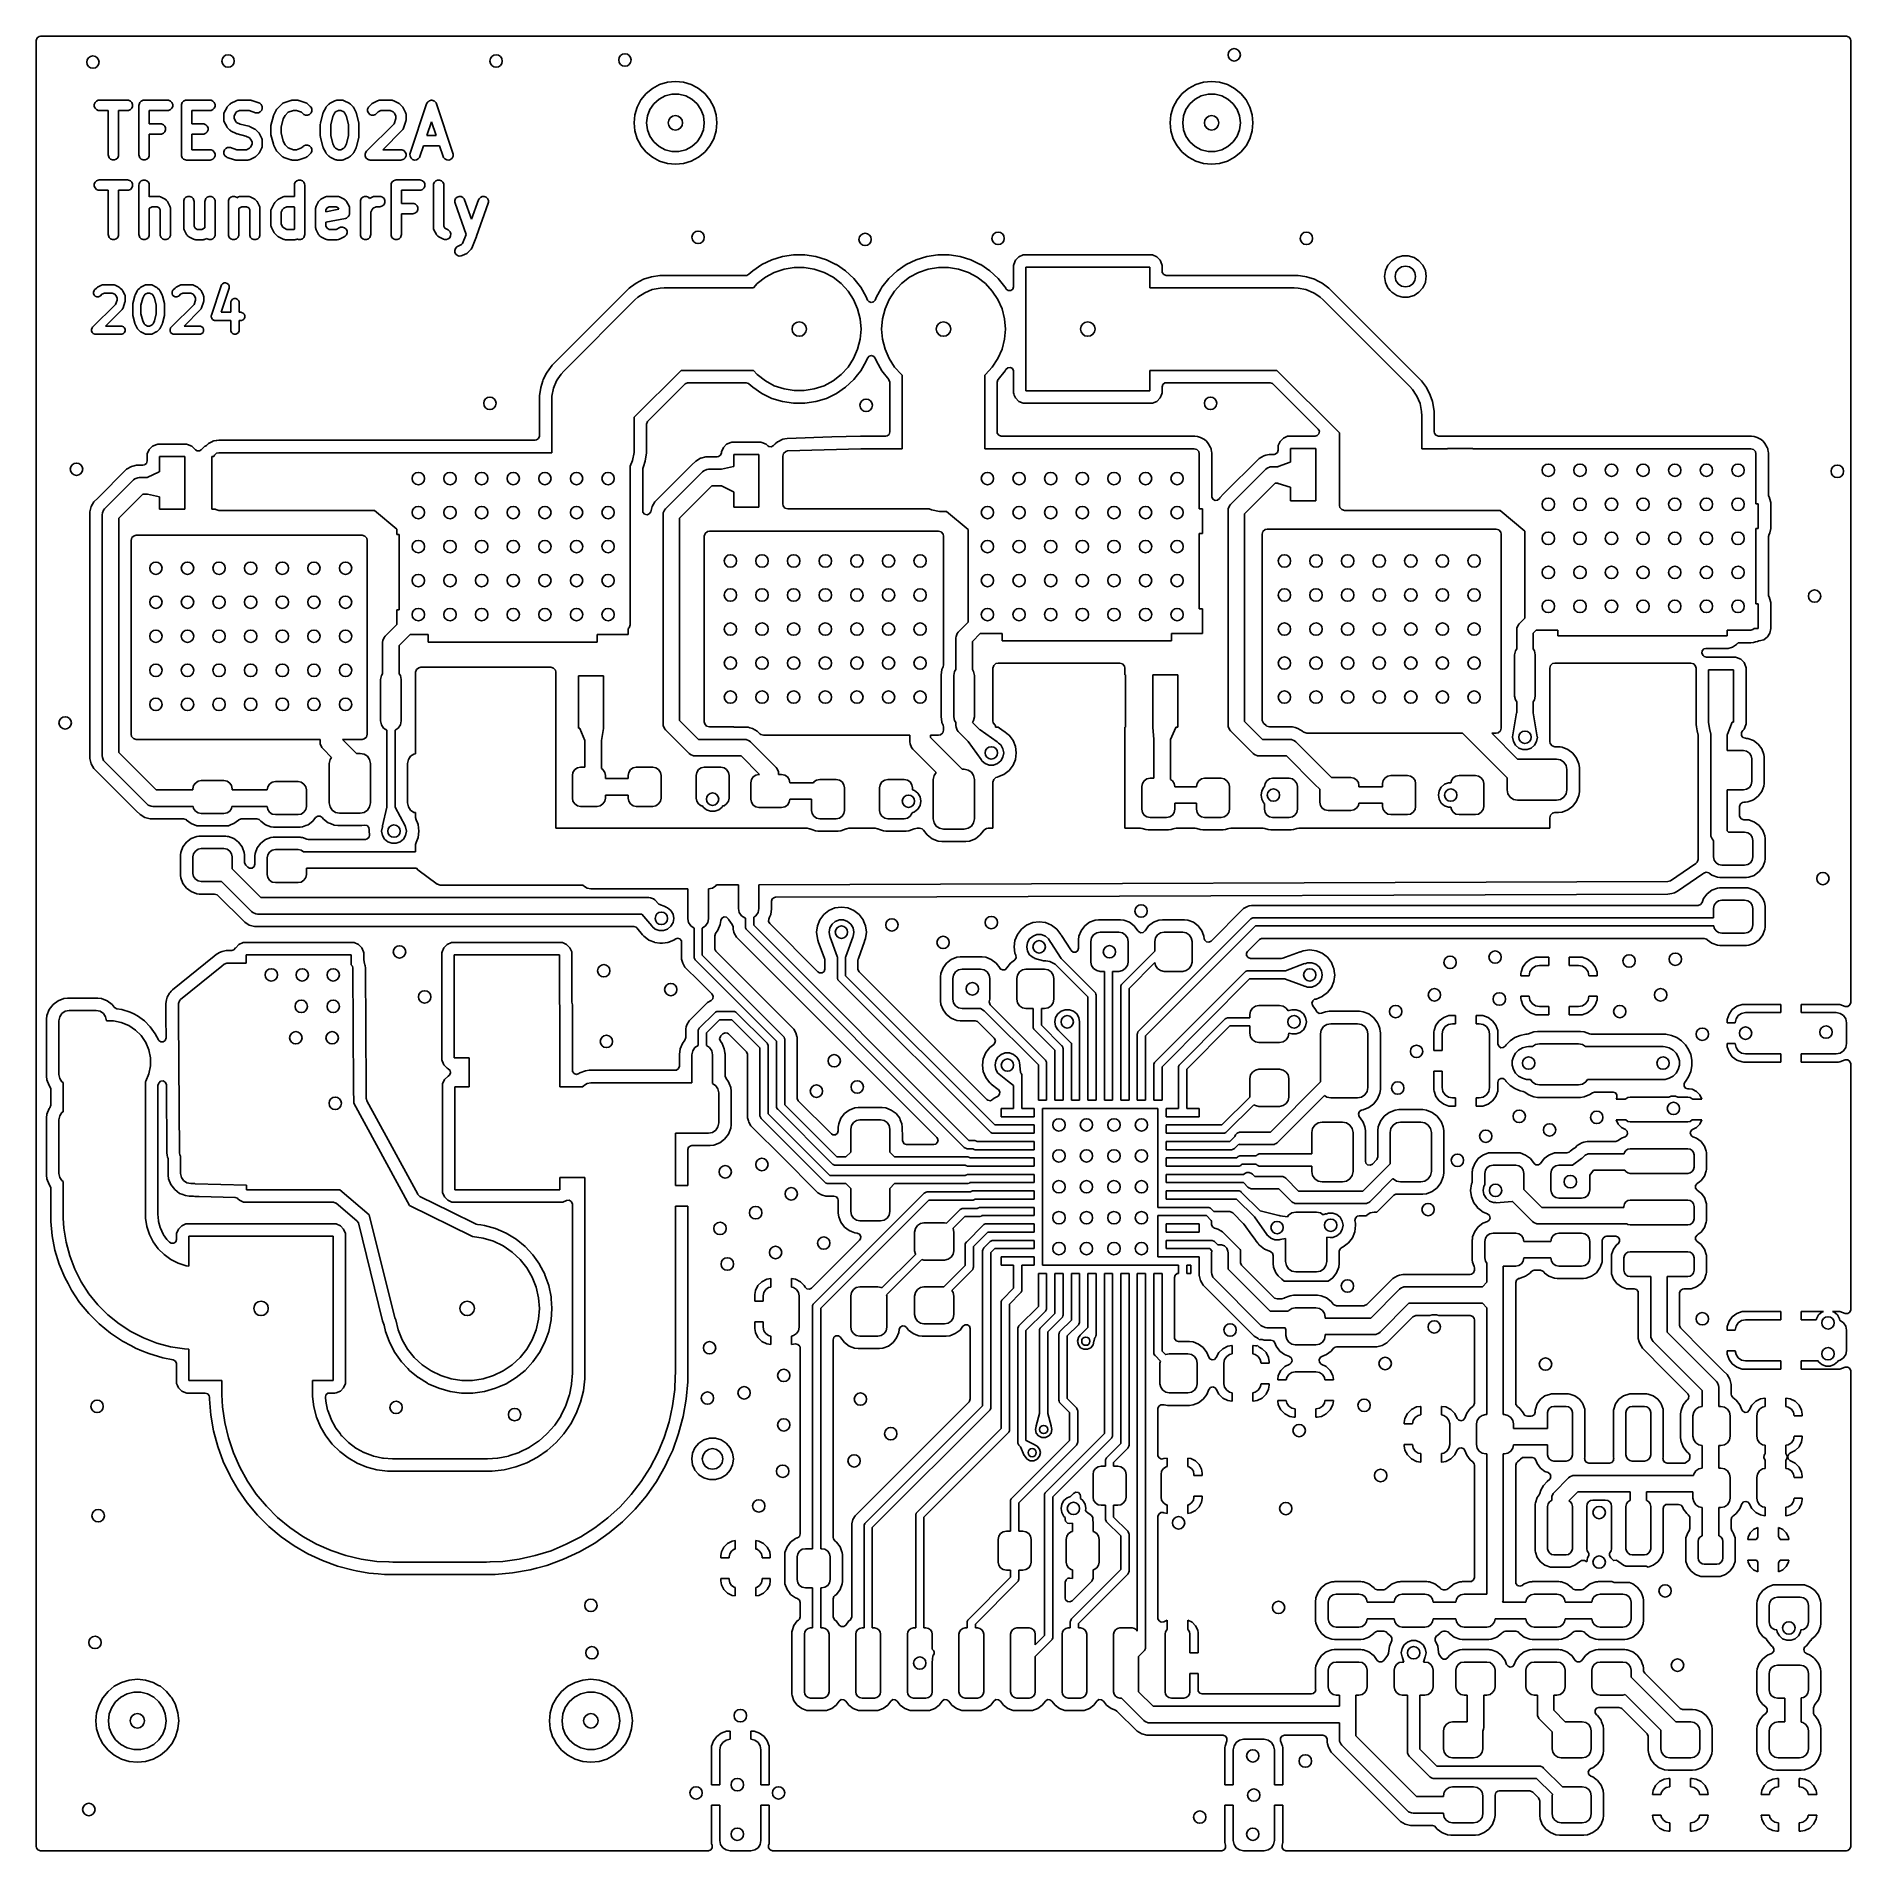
# Model space of a CAD drawing. Extents: x 4.86 to 6.59, y -5.87 to -4.13.
import ezdxf

# ---------------------------------------------------------------- set-up
doc = ezdxf.new("R2010")
doc.units = 0
doc.header["$MEASUREMENT"] = 0
doc.layers.add('BLACK', color=7, linetype='CONTINUOUS')

msp = doc.modelspace()

# ---------------------------------------------------------------- linework, layer by layer
at = {"layer": 'BLACK', "linetype": 'CONTINUOUS'}
for p, q in [((4.8622, -4.1378), (4.863, -4.1355)), ((4.8622, -4.3441), (4.8622, -4.1378)), ((4.863, -4.1355), (4.8649, -4.1341)), ((4.8649, -4.1341), (4.8661, -4.1339)), ((4.8661, -4.1339), (6.5906, -4.1339)), ((6.5906, -4.1339), (6.5929, -4.1346)), ((6.5929, -4.1346), (6.5943, -4.1366)), ((6.5943, -4.1366), (6.5945, -4.1378)), ((6.5945, -4.1378), (6.5945, -5.0563)), ((5.4445, -4.1885), (5.4395, -4.1945)), ((5.4505, -4.1836), (5.4445, -4.1885)), ((5.4445, -4.1885), (5.4445, -4.1885)), ((5.4573, -4.18), (5.4505, -4.1836)), ((5.4505, -4.1836), (5.4505, -4.1836)), ((5.4568, -4.1939), (5.4627, -4.1908)), ((5.4647, -4.1777), (5.4573, -4.18)), ((5.4573, -4.18), (5.4573, -4.18)), ((5.4627, -4.1908), (5.4691, -4.1892)), ((5.4724, -4.177), (5.4647, -4.1777)), ((5.4647, -4.1777), (5.4647, -4.1777)), ((5.4691, -4.1892), (5.4758, -4.1892)), ((5.4802, -4.1777), (5.4724, -4.177)), ((5.4724, -4.177), (5.4724, -4.177)), ((5.4758, -4.1892), (5.4822, -4.1908)), ((5.4876, -4.18), (5.4802, -4.1777)), ((5.4802, -4.1777), (5.4802, -4.1777)), ((5.4822, -4.1908), (5.4881, -4.1939)), ((5.4928, -4.1828), (5.4876, -4.18)), ((5.4876, -4.18), (5.4876, -4.18)), ((5.4944, -4.1836), (5.4928, -4.1828)), ((5.5004, -4.1885), (5.4944, -4.1836)), ((5.4944, -4.1836), (5.4944, -4.1836)), ((5.4944, -4.1836), (5.4944, -4.1836)), ((5.5054, -4.1945), (5.5004, -4.1885)), ((5.5004, -4.1885), (5.5004, -4.1885)), ((5.9563, -4.1885), (5.9513, -4.1945)), ((5.9623, -4.1836), (5.9563, -4.1885)), ((5.9563, -4.1885), (5.9563, -4.1885)), ((5.9691, -4.18), (5.9623, -4.1836)), ((5.9623, -4.1836), (5.9623, -4.1836)), ((5.9686, -4.1939), (5.9745, -4.1908)), ((5.9765, -4.1777), (5.9691, -4.18)), ((5.9691, -4.18), (5.9691, -4.18)), ((5.9745, -4.1908), (5.9809, -4.1892)), ((5.9843, -4.177), (5.9765, -4.1777)), ((5.9765, -4.1777), (5.9765, -4.1777)), ((5.9809, -4.1892), (5.9876, -4.1892)), ((5.992, -4.1777), (5.9843, -4.177)), ((5.9843, -4.177), (5.9843, -4.177)), ((5.9876, -4.1892), (5.994, -4.1908)), ((5.9994, -4.18), (5.992, -4.1777)), ((5.992, -4.1777), (5.992, -4.1777)), ((5.994, -4.1908), (5.9999, -4.1939)), ((6.0046, -4.1828), (5.9994, -4.18)), ((5.9994, -4.18), (5.9994, -4.18)), ((6.0062, -4.1836), (6.0046, -4.1828)), ((6.0122, -4.1885), (6.0062, -4.1836)), ((6.0062, -4.1836), (6.0062, -4.1836)), ((6.0062, -4.1836), (6.0062, -4.1836)), ((6.0172, -4.1945), (6.0122, -4.1885)), ((6.0122, -4.1885), (6.0122, -4.1885)), ((4.9183, -4.1971), (4.9176, -4.1989)), ((4.9176, -4.1989), (4.9176, -4.2008)), ((4.9176, -4.2008), (4.9183, -4.2026)), ((4.9197, -4.1958), (4.9183, -4.1971)), ((4.9183, -4.2026), (4.9197, -4.2039)), ((4.9214, -4.195), (4.9197, -4.1958)), ((4.9197, -4.2039), (4.9214, -4.2047)), ((4.9224, -4.1949), (4.9214, -4.195)), ((4.9214, -4.2047), (4.9224, -4.2048)), ((4.9494, -4.1949), (4.9224, -4.1949)), ((4.9224, -4.2048), (4.931, -4.2048)), ((4.931, -4.2048), (4.931, -4.2471)), ((4.9408, -4.2471), (4.9408, -4.2048)), ((4.9408, -4.2048), (4.9494, -4.2048)), ((4.9503, -4.195), (4.9494, -4.1949)), ((4.9494, -4.2048), (4.9503, -4.2047)), ((4.9521, -4.1958), (4.9503, -4.195)), ((4.9503, -4.2047), (4.9521, -4.2039)), ((4.9535, -4.1971), (4.9521, -4.1958)), ((4.9521, -4.2039), (4.9535, -4.2026)), ((4.9542, -4.1989), (4.9535, -4.1971)), ((4.9535, -4.2026), (4.9542, -4.2008)), ((4.9542, -4.2008), (4.9542, -4.1989)), ((4.9603, -4.1989), (4.9602, -4.1998)), ((4.9602, -4.1998), (4.9602, -4.2471)), ((4.961, -4.1971), (4.9603, -4.1989)), ((4.9624, -4.1958), (4.961, -4.1971)), ((4.9642, -4.195), (4.9624, -4.1958)), ((4.9651, -4.1949), (4.9642, -4.195)), ((4.9876, -4.1949), (4.9651, -4.1949)), ((4.9701, -4.2174), (4.9701, -4.2048)), ((4.9701, -4.2048), (4.9876, -4.2048)), ((4.9886, -4.195), (4.9876, -4.1949)), ((4.9876, -4.2048), (4.9886, -4.2047)), ((4.9904, -4.1958), (4.9886, -4.195)), ((4.9886, -4.2047), (4.9904, -4.2039)), ((4.9917, -4.1971), (4.9904, -4.1958)), ((4.9904, -4.2039), (4.9917, -4.2026)), ((4.9925, -4.1989), (4.9917, -4.1971)), ((4.9917, -4.2026), (4.9925, -4.2008)), ((4.9925, -4.2008), (4.9925, -4.1989)), ((5.0008, -4.1989), (5.0007, -4.1998)), ((5.0007, -4.1998), (5.0007, -4.2471)), ((5.0015, -4.1971), (5.0008, -4.1989)), ((5.0029, -4.1958), (5.0015, -4.1971)), ((5.0047, -4.195), (5.0029, -4.1958)), ((5.0056, -4.1949), (5.0047, -4.195)), ((5.0281, -4.1949), (5.0056, -4.1949)), ((5.0106, -4.2174), (5.0106, -4.2048)), ((5.0106, -4.2048), (5.0281, -4.2048)), ((5.0291, -4.195), (5.0281, -4.1949)), ((5.0281, -4.2048), (5.0291, -4.2047)), ((5.0309, -4.1958), (5.0291, -4.195)), ((5.0291, -4.2047), (5.0309, -4.2039)), ((5.0322, -4.1971), (5.0309, -4.1958)), ((5.0309, -4.2039), (5.0322, -4.2026)), ((5.033, -4.1989), (5.0322, -4.1971)), ((5.0322, -4.2026), (5.033, -4.2008)), ((5.033, -4.2008), (5.033, -4.1989)), ((5.0413, -4.2079), (5.0412, -4.2088)), ((5.0412, -4.2088), (5.0412, -4.2133)), ((5.0414, -4.2077), (5.0413, -4.2079)), ((5.0417, -4.2066), (5.0414, -4.2075)), ((5.0414, -4.2075), (5.0414, -4.2077)), ((5.044, -4.2021), (5.0417, -4.2066)), ((5.0442, -4.2017), (5.044, -4.2021)), ((5.0443, -4.2016), (5.0442, -4.2017)), ((5.0444, -4.2015), (5.0443, -4.2016)), ((5.0445, -4.2013), (5.0444, -4.2015)), ((5.0446, -4.2012), (5.0445, -4.2013)), ((5.0449, -4.2009), (5.0446, -4.2012)), ((5.0471, -4.1986), (5.0449, -4.2009)), ((5.0475, -4.1983), (5.0471, -4.1986)), ((5.0476, -4.1982), (5.0475, -4.1983)), ((5.0478, -4.1981), (5.0476, -4.1982)), ((5.0479, -4.198), (5.0478, -4.1981)), ((5.048, -4.198), (5.0479, -4.198)), ((5.0484, -4.1977), (5.048, -4.198)), ((5.0529, -4.1954), (5.0484, -4.1977)), ((5.051, -4.21), (5.0524, -4.2073)), ((5.0524, -4.2073), (5.0535, -4.2061)), ((5.0538, -4.1951), (5.0529, -4.1954)), ((5.0535, -4.2061), (5.0563, -4.2048)), ((5.054, -4.1951), (5.0538, -4.1951)), ((5.0542, -4.195), (5.054, -4.1951)), ((5.0551, -4.1949), (5.0542, -4.195)), ((5.0664, -4.1949), (5.0551, -4.1949)), ((5.0563, -4.2048), (5.0656, -4.2048)), ((5.0656, -4.2048), (5.0716, -4.2068)), ((5.0669, -4.195), (5.0664, -4.1949)), ((5.067, -4.195), (5.0669, -4.195)), ((5.0672, -4.195), (5.067, -4.195)), ((5.0673, -4.195), (5.0672, -4.195)), ((5.0675, -4.1951), (5.0673, -4.195)), ((5.0679, -4.1952), (5.0675, -4.1951)), ((5.0747, -4.1974), (5.0679, -4.1952)), ((5.0716, -4.2068), (5.0725, -4.207)), ((5.0725, -4.207), (5.0744, -4.2068)), ((5.0744, -4.2068), (5.0761, -4.206)), ((5.0756, -4.1978), (5.0747, -4.1974)), ((5.077, -4.1991), (5.0756, -4.1978)), ((5.0761, -4.206), (5.0774, -4.2045)), ((5.0779, -4.2008), (5.077, -4.1991)), ((5.0774, -4.2045), (5.078, -4.2027)), ((5.078, -4.2027), (5.0779, -4.2008)), ((5.0888, -4.2094), (5.0886, -4.2098)), ((5.0889, -4.209), (5.0888, -4.2094)), ((5.089, -4.2089), (5.0889, -4.209)), ((5.0889, -4.209), (5.0889, -4.209)), ((5.0912, -4.2044), (5.089, -4.2089)), ((5.0915, -4.204), (5.0912, -4.2044)), ((5.0916, -4.2037), (5.0915, -4.2039)), ((5.0915, -4.2039), (5.0915, -4.204)), ((5.0917, -4.2036), (5.0916, -4.2037)), ((5.0918, -4.2035), (5.0917, -4.2036)), ((5.0921, -4.2031), (5.0918, -4.2035)), ((5.0966, -4.1986), (5.0921, -4.2031)), ((5.0974, -4.198), (5.0966, -4.1986)), ((5.0975, -4.1979), (5.0974, -4.198)), ((5.0977, -4.1978), (5.0975, -4.1979)), ((5.0986, -4.1974), (5.0977, -4.1978)), ((5.1053, -4.1952), (5.0986, -4.1974)), ((5.0997, -4.2095), (5.1028, -4.2064)), ((5.1028, -4.2064), (5.1077, -4.2048)), ((5.1058, -4.1951), (5.1053, -4.1952)), ((5.1059, -4.195), (5.1058, -4.1951)), ((5.1061, -4.195), (5.1059, -4.195)), ((5.1063, -4.195), (5.1061, -4.195)), ((5.1064, -4.195), (5.1063, -4.195)), ((5.1069, -4.1949), (5.1064, -4.195)), ((5.1114, -4.1949), (5.1069, -4.1949)), ((5.1077, -4.2048), (5.1106, -4.2048)), ((5.1106, -4.2048), (5.1155, -4.2064)), ((5.1119, -4.195), (5.1114, -4.1949)), ((5.112, -4.195), (5.1119, -4.195)), ((5.1122, -4.195), (5.112, -4.195)), ((5.1123, -4.195), (5.1122, -4.195)), ((5.1124, -4.1951), (5.1123, -4.195)), ((5.1129, -4.1952), (5.1124, -4.1951)), ((5.1197, -4.1974), (5.1129, -4.1952)), ((5.1155, -4.2064), (5.1169, -4.2078)), ((5.1169, -4.2078), (5.1176, -4.2084)), ((5.1176, -4.2084), (5.1194, -4.2092)), ((5.1194, -4.2092), (5.1213, -4.2092)), ((5.1206, -4.1978), (5.1197, -4.1974)), ((5.1207, -4.1979), (5.1206, -4.1978)), ((5.1209, -4.198), (5.1207, -4.1979)), ((5.1216, -4.1986), (5.1209, -4.198)), ((5.1213, -4.2092), (5.1231, -4.2084)), ((5.1238, -4.2009), (5.1216, -4.1986)), ((5.1231, -4.2084), (5.1245, -4.2071)), ((5.1245, -4.2016), (5.1238, -4.2009)), ((5.1252, -4.2034), (5.1245, -4.2016)), ((5.1245, -4.2071), (5.1252, -4.2053)), ((5.1252, -4.2053), (5.1252, -4.2034)), ((5.1358, -4.2077), (5.1336, -4.2167)), ((5.1359, -4.2076), (5.1358, -4.2077)), ((5.136, -4.2071), (5.1359, -4.2075)), ((5.1359, -4.2075), (5.1359, -4.2076)), ((5.1362, -4.2067), (5.136, -4.2071)), ((5.1385, -4.2021), (5.1362, -4.2066)), ((5.1362, -4.2066), (5.1362, -4.2067)), ((5.1362, -4.2067), (5.1362, -4.2067)), ((5.1387, -4.2017), (5.1385, -4.2021)), ((5.1388, -4.2016), (5.1387, -4.2017)), ((5.1389, -4.2015), (5.1388, -4.2016)), ((5.139, -4.2013), (5.1389, -4.2015)), ((5.1391, -4.2012), (5.139, -4.2013)), ((5.1394, -4.2009), (5.1391, -4.2012)), ((5.1416, -4.1986), (5.1394, -4.2009)), ((5.142, -4.1983), (5.1416, -4.1986)), ((5.1421, -4.1982), (5.142, -4.1983)), ((5.1422, -4.1981), (5.1421, -4.1982)), ((5.1424, -4.198), (5.1422, -4.1981)), ((5.1425, -4.198), (5.1424, -4.198)), ((5.1429, -4.1977), (5.1425, -4.198)), ((5.1474, -4.1954), (5.1429, -4.1977)), ((5.1453, -4.2106), (5.1469, -4.2073)), ((5.1469, -4.2073), (5.148, -4.2061)), ((5.1483, -4.1951), (5.1474, -4.1954)), ((5.148, -4.2061), (5.1508, -4.2048)), ((5.1485, -4.1951), (5.1483, -4.1951)), ((5.1487, -4.195), (5.1485, -4.1951)), ((5.1496, -4.1949), (5.1487, -4.195)), ((5.1541, -4.1949), (5.1496, -4.1949)), ((5.1508, -4.2048), (5.153, -4.2048)), ((5.153, -4.2048), (5.1557, -4.2061)), ((5.1551, -4.195), (5.1541, -4.1949)), ((5.1552, -4.1951), (5.1551, -4.195)), ((5.1554, -4.1951), (5.1552, -4.1951)), ((5.1563, -4.1954), (5.1554, -4.1951)), ((5.1557, -4.2061), (5.1568, -4.2073)), ((5.1608, -4.1977), (5.1563, -4.1954)), ((5.1568, -4.2073), (5.1585, -4.2106)), ((5.1612, -4.198), (5.1608, -4.1977)), ((5.1613, -4.198), (5.1612, -4.198)), ((5.1615, -4.1981), (5.1613, -4.198)), ((5.1616, -4.1982), (5.1615, -4.1981)), ((5.1617, -4.1983), (5.1616, -4.1982)), ((5.1621, -4.1986), (5.1617, -4.1983)), ((5.1643, -4.2009), (5.1621, -4.1986)), ((5.1647, -4.2012), (5.1643, -4.2009)), ((5.1648, -4.2013), (5.1647, -4.2012)), ((5.1648, -4.2015), (5.1648, -4.2013)), ((5.165, -4.2016), (5.1648, -4.2015)), ((5.165, -4.2017), (5.165, -4.2016)), ((5.1653, -4.2021), (5.165, -4.2017)), ((5.1675, -4.2066), (5.1653, -4.2021)), ((5.1675, -4.2067), (5.1675, -4.2066)), ((5.1676, -4.2067), (5.1675, -4.2067)), ((5.1677, -4.2071), (5.1676, -4.2067)), ((5.1679, -4.2075), (5.1677, -4.2071)), ((5.1679, -4.2076), (5.1679, -4.2075)), ((5.1679, -4.2077), (5.1679, -4.2076)), ((5.1701, -4.2167), (5.1679, -4.2077)), ((5.1793, -4.2016), (5.1785, -4.2034)), ((5.1785, -4.2034), (5.1785, -4.2053)), ((5.1785, -4.2053), (5.1793, -4.2071)), ((5.1799, -4.2009), (5.1793, -4.2016)), ((5.1793, -4.2071), (5.1806, -4.2084)), ((5.1821, -4.1986), (5.1799, -4.2009)), ((5.1806, -4.2084), (5.1824, -4.2092)), ((5.1825, -4.1983), (5.1821, -4.1986)), ((5.1824, -4.2092), (5.1843, -4.2092)), ((5.1826, -4.1982), (5.1825, -4.1983)), ((5.1827, -4.1981), (5.1826, -4.1982)), ((5.1829, -4.198), (5.1827, -4.1981)), ((5.183, -4.198), (5.1829, -4.198)), ((5.1834, -4.1977), (5.183, -4.198)), ((5.1879, -4.1954), (5.1834, -4.1977)), ((5.1843, -4.2092), (5.1861, -4.2084)), ((5.1861, -4.2084), (5.1868, -4.2078)), ((5.1868, -4.2078), (5.1885, -4.2061)), ((5.1888, -4.1951), (5.1879, -4.1954)), ((5.1885, -4.2061), (5.1913, -4.2048)), ((5.189, -4.1951), (5.1888, -4.1951)), ((5.1891, -4.195), (5.189, -4.1951)), ((5.1901, -4.1949), (5.1891, -4.195)), ((5.2014, -4.1949), (5.1901, -4.1949)), ((5.1913, -4.2048), (5.2002, -4.2048)), ((5.2002, -4.2048), (5.2029, -4.2061)), ((5.2023, -4.195), (5.2014, -4.1949)), ((5.2025, -4.1951), (5.2023, -4.195)), ((5.2027, -4.1951), (5.2025, -4.1951)), ((5.2036, -4.1954), (5.2027, -4.1951)), ((5.2029, -4.2061), (5.2041, -4.2073)), ((5.2081, -4.1977), (5.2036, -4.1954)), ((5.2041, -4.2073), (5.2054, -4.21)), ((5.2085, -4.198), (5.2081, -4.1977)), ((5.2086, -4.198), (5.2085, -4.198)), ((5.2087, -4.1981), (5.2086, -4.198)), ((5.2089, -4.1982), (5.2087, -4.1981)), ((5.209, -4.1983), (5.2089, -4.1982)), ((5.2093, -4.1986), (5.209, -4.1983)), ((5.2116, -4.2009), (5.2093, -4.1986)), ((5.2119, -4.2012), (5.2116, -4.2009)), ((5.212, -4.2013), (5.2119, -4.2012)), ((5.2121, -4.2015), (5.212, -4.2013)), ((5.2122, -4.2016), (5.2121, -4.2015)), ((5.2122, -4.2017), (5.2122, -4.2016)), ((5.2125, -4.2021), (5.2122, -4.2017)), ((5.2148, -4.2066), (5.2125, -4.2021)), ((5.2151, -4.2075), (5.2148, -4.2066)), ((5.2151, -4.2077), (5.2151, -4.2075)), ((5.2152, -4.2079), (5.2151, -4.2077)), ((5.2153, -4.2088), (5.2152, -4.2079)), ((5.2153, -4.2133), (5.2153, -4.2088)), ((5.2349, -4.1983), (5.2192, -4.2455)), ((5.2353, -4.1974), (5.2349, -4.1983)), ((5.2356, -4.1971), (5.2353, -4.1974)), ((5.2357, -4.1968), (5.2356, -4.1971)), ((5.2362, -4.1964), (5.2357, -4.1968)), ((5.2366, -4.196), (5.2362, -4.1964)), ((5.2369, -4.1958), (5.2366, -4.196)), ((5.2372, -4.1956), (5.2369, -4.1958)), ((5.2378, -4.1954), (5.2372, -4.1956)), ((5.2383, -4.1951), (5.2378, -4.1954)), ((5.2387, -4.1951), (5.2383, -4.1951)), ((5.239, -4.195), (5.2387, -4.1951)), ((5.2396, -4.195), (5.239, -4.195)), ((5.2402, -4.195), (5.2396, -4.195)), ((5.2406, -4.1951), (5.2402, -4.195)), ((5.2409, -4.1951), (5.2406, -4.1951)), ((5.2415, -4.1954), (5.2409, -4.1951)), ((5.242, -4.1956), (5.2415, -4.1954)), ((5.2423, -4.1958), (5.242, -4.1956)), ((5.2426, -4.196), (5.2423, -4.1958)), ((5.243, -4.1964), (5.2426, -4.196)), ((5.2435, -4.1968), (5.243, -4.1964)), ((5.2436, -4.1971), (5.2435, -4.1968)), ((5.2439, -4.1974), (5.2436, -4.1971)), ((5.2443, -4.1983), (5.2439, -4.1974)), ((5.26, -4.2455), (5.2443, -4.1983)), ((5.4336, -4.2088), (5.4329, -4.2165)), ((5.4359, -4.2014), (5.4336, -4.2088)), ((5.4336, -4.2088), (5.4336, -4.2088)), ((5.4395, -4.1945), (5.4359, -4.2014)), ((5.4359, -4.2014), (5.4359, -4.2014)), ((5.4395, -4.1945), (5.4395, -4.1945)), ((5.4457, -4.2099), (5.448, -4.2037)), ((5.448, -4.2037), (5.4518, -4.1983)), ((5.4518, -4.1983), (5.4568, -4.1939)), ((5.4881, -4.1939), (5.4931, -4.1983)), ((5.4931, -4.1983), (5.4968, -4.2037)), ((5.4968, -4.2037), (5.4992, -4.2099)), ((5.509, -4.2014), (5.5054, -4.1945)), ((5.5054, -4.1945), (5.5054, -4.1945)), ((5.5113, -4.2088), (5.509, -4.2014)), ((5.512, -4.2165), (5.5113, -4.2088)), ((5.5113, -4.2088), (5.5113, -4.2088)), ((5.5113, -4.2088), (5.5113, -4.2088)), ((5.9454, -4.2088), (5.9447, -4.2165)), ((5.9477, -4.2014), (5.9454, -4.2088)), ((5.9454, -4.2088), (5.9454, -4.2088)), ((5.9513, -4.1945), (5.9477, -4.2014)), ((5.9477, -4.2014), (5.9477, -4.2014)), ((5.9513, -4.1945), (5.9513, -4.1945)), ((5.9575, -4.2099), (5.9598, -4.2037)), ((5.9598, -4.2037), (5.9636, -4.1983)), ((5.9636, -4.1983), (5.9686, -4.1939)), ((5.9999, -4.1939), (6.0049, -4.1983)), ((6.0049, -4.1983), (6.0087, -4.2037)), ((6.0087, -4.2037), (6.011, -4.2099)), ((6.0208, -4.2014), (6.0172, -4.1945)), ((6.0172, -4.1945), (6.0172, -4.1945)), ((6.0231, -4.2088), (6.0208, -4.2014)), ((6.0238, -4.2165), (6.0231, -4.2088)), ((6.0231, -4.2088), (6.0231, -4.2088)), ((6.0231, -4.2088), (6.0231, -4.2088)), ((4.9809, -4.2174), (4.9701, -4.2174)), ((4.9818, -4.2175), (4.9809, -4.2174)), ((4.9836, -4.2183), (4.9818, -4.2175)), ((4.9818, -4.2272), (4.9836, -4.2264)), ((4.985, -4.2196), (4.9836, -4.2183)), ((4.9836, -4.2264), (4.985, -4.2251)), ((4.9857, -4.2214), (4.985, -4.2196)), ((4.985, -4.2251), (4.9857, -4.2233)), ((4.9857, -4.2233), (4.9857, -4.2214)), ((5.0214, -4.2174), (5.0106, -4.2174)), ((5.0223, -4.2175), (5.0214, -4.2174)), ((5.0241, -4.2183), (5.0223, -4.2175)), ((5.0223, -4.2272), (5.0241, -4.2264)), ((5.0255, -4.2196), (5.0241, -4.2183)), ((5.0241, -4.2264), (5.0255, -4.2251)), ((5.0262, -4.2214), (5.0255, -4.2196)), ((5.0255, -4.2251), (5.0262, -4.2233)), ((5.0262, -4.2233), (5.0262, -4.2214)), ((5.0412, -4.2133), (5.0413, -4.2143)), ((5.0413, -4.2143), (5.0414, -4.2145)), ((5.0414, -4.2145), (5.0414, -4.2146)), ((5.0414, -4.2146), (5.0417, -4.2155)), ((5.0417, -4.2155), (5.044, -4.22)), ((5.044, -4.22), (5.0442, -4.2205)), ((5.0442, -4.2205), (5.0443, -4.2206)), ((5.0443, -4.2206), (5.0444, -4.2207)), ((5.0444, -4.2207), (5.0445, -4.2209)), ((5.0445, -4.2209), (5.0446, -4.2209)), ((5.0446, -4.2209), (5.0449, -4.2213)), ((5.0449, -4.2213), (5.0471, -4.2236)), ((5.0471, -4.2236), (5.0475, -4.2239)), ((5.0475, -4.2239), (5.0476, -4.224)), ((5.0476, -4.224), (5.0478, -4.2241)), ((5.0478, -4.2241), (5.0479, -4.2242)), ((5.0479, -4.2242), (5.048, -4.2242)), ((5.048, -4.2242), (5.0484, -4.2245)), ((5.0484, -4.2245), (5.0529, -4.2267)), ((5.051, -4.2122), (5.051, -4.21)), ((5.0524, -4.2149), (5.051, -4.2122)), ((5.0535, -4.2161), (5.0524, -4.2149)), ((5.0568, -4.2177), (5.0535, -4.2161)), ((5.0653, -4.2198), (5.0568, -4.2177)), ((5.0654, -4.2198), (5.0653, -4.2198)), ((5.0658, -4.22), (5.0654, -4.2198)), ((5.0654, -4.2198), (5.0654, -4.2198)), ((5.0662, -4.2201), (5.0658, -4.22)), ((5.0663, -4.2202), (5.0662, -4.2201)), ((5.0708, -4.2224), (5.0663, -4.2202)), ((5.0663, -4.2202), (5.0663, -4.2202)), ((5.0712, -4.2227), (5.0708, -4.2224)), ((5.0714, -4.2228), (5.0712, -4.2227)), ((5.0715, -4.2229), (5.0714, -4.2228)), ((5.0716, -4.223), (5.0715, -4.2229)), ((5.0717, -4.2231), (5.0716, -4.223)), ((5.0721, -4.2234), (5.0717, -4.2231)), ((5.0744, -4.2256), (5.0721, -4.2234)), ((5.0747, -4.226), (5.0744, -4.2256)), ((5.0748, -4.2261), (5.0747, -4.226)), ((5.0749, -4.2262), (5.0748, -4.2261)), ((5.075, -4.2264), (5.0749, -4.2262)), ((5.075, -4.2265), (5.075, -4.2264)), ((5.0753, -4.2269), (5.075, -4.2265)), ((5.0863, -4.2195), (5.0862, -4.2199)), ((5.0862, -4.2199), (5.0862, -4.2199)), ((5.0862, -4.2199), (5.0862, -4.2201)), ((5.0862, -4.2201), (5.0862, -4.2268)), ((5.0886, -4.2099), (5.0863, -4.2189)), ((5.0863, -4.2189), (5.0863, -4.2191)), ((5.0863, -4.2191), (5.0863, -4.2191)), ((5.0863, -4.2191), (5.0863, -4.2195)), ((5.0886, -4.2098), (5.0886, -4.2098)), ((5.0886, -4.2098), (5.0886, -4.2099)), ((5.096, -4.2207), (5.098, -4.2128)), ((5.096, -4.2262), (5.096, -4.2207)), ((5.098, -4.2341), (5.096, -4.2262)), ((5.098, -4.2128), (5.0997, -4.2095)), ((5.1335, -4.2172), (5.1334, -4.2176)), ((5.1334, -4.2176), (5.1335, -4.2177)), ((5.1335, -4.2177), (5.1334, -4.2178)), ((5.1334, -4.2178), (5.1334, -4.2291)), ((5.1336, -4.2168), (5.1335, -4.2169)), ((5.1335, -4.2169), (5.1335, -4.2172)), ((5.1336, -4.2167), (5.1336, -4.2168)), ((5.1433, -4.2185), (5.1453, -4.2106)), ((5.1433, -4.2285), (5.1433, -4.2185)), ((5.1585, -4.2106), (5.1604, -4.2185)), ((5.1604, -4.2185), (5.1604, -4.2285)), ((5.1702, -4.2168), (5.1701, -4.2167)), ((5.1702, -4.2169), (5.1702, -4.2168)), ((5.1702, -4.2172), (5.1702, -4.2169)), ((5.1703, -4.2176), (5.1702, -4.2172)), ((5.1703, -4.2177), (5.1703, -4.2176)), ((5.1703, -4.2178), (5.1703, -4.2177)), ((5.1703, -4.2291), (5.1703, -4.2178)), ((5.2038, -4.2174), (5.1776, -4.2436)), ((5.193, -4.2422), (5.2116, -4.2236)), ((5.2054, -4.2125), (5.2038, -4.2174)), ((5.2054, -4.21), (5.2054, -4.2125)), ((5.2116, -4.2236), (5.2122, -4.2228)), ((5.2122, -4.2228), (5.2123, -4.2227)), ((5.2123, -4.2227), (5.2124, -4.2225)), ((5.2124, -4.2225), (5.2128, -4.2217)), ((5.2128, -4.2217), (5.215, -4.2149)), ((5.215, -4.2149), (5.2151, -4.2144)), ((5.2151, -4.2144), (5.2152, -4.2143)), ((5.2152, -4.2138), (5.2153, -4.2133)), ((5.2152, -4.214), (5.2152, -4.2138)), ((5.2152, -4.2141), (5.2152, -4.214)), ((5.2152, -4.2143), (5.2152, -4.2141)), ((5.2352, -4.2287), (5.2396, -4.2154)), ((5.2396, -4.2154), (5.244, -4.2287)), ((5.4329, -4.2165), (5.4329, -4.2165)), ((5.4329, -4.2165), (5.4336, -4.2243)), ((5.4336, -4.2243), (5.4336, -4.2243)), ((5.4336, -4.2243), (5.4359, -4.2317)), ((5.4449, -4.2165), (5.4457, -4.2099)), ((5.4457, -4.2231), (5.4449, -4.2165)), ((5.448, -4.2293), (5.4457, -4.2231)), ((5.4992, -4.2231), (5.4968, -4.2293)), ((5.4992, -4.2099), (5.5, -4.2165)), ((5.5, -4.2165), (5.4992, -4.2231)), ((5.509, -4.2317), (5.5113, -4.2243)), ((5.5113, -4.2243), (5.512, -4.2165)), ((5.512, -4.2165), (5.512, -4.2165)), ((5.9447, -4.2165), (5.9454, -4.2243)), ((5.9447, -4.2165), (5.9447, -4.2165)), ((5.9454, -4.2243), (5.9454, -4.2243)), ((5.9454, -4.2243), (5.9477, -4.2317)), ((5.9567, -4.2165), (5.9575, -4.2099)), ((5.9575, -4.2231), (5.9567, -4.2165)), ((5.9598, -4.2293), (5.9575, -4.2231)), ((6.011, -4.2231), (6.0087, -4.2293)), ((6.011, -4.2099), (6.0118, -4.2165)), ((6.0118, -4.2165), (6.011, -4.2231)), ((6.0208, -4.2317), (6.0231, -4.2243)), ((6.0231, -4.2243), (6.0238, -4.2165)), ((6.0238, -4.2165), (6.0238, -4.2165)), ((4.9701, -4.2471), (4.9701, -4.2273)), ((4.9701, -4.2273), (4.9809, -4.2273)), ((4.9809, -4.2273), (4.9818, -4.2272)), ((5.0106, -4.2422), (5.0106, -4.2273)), ((5.0106, -4.2273), (5.0214, -4.2273)), ((5.0281, -4.2422), (5.0106, -4.2422)), ((5.0214, -4.2273), (5.0223, -4.2272)), ((5.0291, -4.2423), (5.0281, -4.2422)), ((5.0309, -4.243), (5.0291, -4.2423)), ((5.0322, -4.2444), (5.0309, -4.243)), ((5.0419, -4.2424), (5.0412, -4.2442)), ((5.0431, -4.241), (5.0419, -4.2424)), ((5.0448, -4.2401), (5.0431, -4.241)), ((5.0467, -4.24), (5.0448, -4.2401)), ((5.0477, -4.2402), (5.0467, -4.24)), ((5.0537, -4.2422), (5.0477, -4.2402)), ((5.0529, -4.2267), (5.053, -4.2268)), ((5.053, -4.2268), (5.053, -4.2268)), ((5.053, -4.2268), (5.0534, -4.2269)), ((5.0534, -4.2269), (5.0538, -4.2271)), ((5.063, -4.2422), (5.0537, -4.2422)), ((5.0538, -4.2271), (5.0539, -4.2271)), ((5.0539, -4.2271), (5.0539, -4.2271)), ((5.0539, -4.2271), (5.0624, -4.2292)), ((5.0624, -4.2292), (5.0657, -4.2309)), ((5.0657, -4.2408), (5.063, -4.2422)), ((5.0657, -4.2309), (5.0668, -4.232)), ((5.0668, -4.2397), (5.0657, -4.2408)), ((5.0668, -4.232), (5.0682, -4.2348)), ((5.0682, -4.2369), (5.0668, -4.2397)), ((5.0682, -4.2348), (5.0682, -4.2369)), ((5.0775, -4.2314), (5.0753, -4.2269)), ((5.0753, -4.2448), (5.0775, -4.2403)), ((5.0779, -4.2323), (5.0775, -4.2314)), ((5.0775, -4.2403), (5.0779, -4.2394)), ((5.0779, -4.2325), (5.0779, -4.2323)), ((5.0779, -4.2326), (5.0779, -4.2325)), ((5.078, -4.2336), (5.0779, -4.2326)), ((5.0779, -4.2391), (5.078, -4.2381)), ((5.0779, -4.2392), (5.0779, -4.2391)), ((5.0779, -4.2394), (5.0779, -4.2392)), ((5.078, -4.2381), (5.078, -4.2336)), ((5.0862, -4.2268), (5.0862, -4.227)), ((5.0862, -4.227), (5.0862, -4.2271)), ((5.0862, -4.2271), (5.0863, -4.2274)), ((5.0863, -4.2274), (5.0863, -4.2278)), ((5.0863, -4.2278), (5.0863, -4.2279)), ((5.0863, -4.2279), (5.0863, -4.228)), ((5.0863, -4.228), (5.0886, -4.237)), ((5.0886, -4.237), (5.0886, -4.2371)), ((5.0886, -4.2371), (5.0886, -4.2371)), ((5.0886, -4.2371), (5.0888, -4.2375)), ((5.0888, -4.2375), (5.0889, -4.2379)), ((5.0889, -4.2379), (5.0889, -4.238)), ((5.0889, -4.238), (5.089, -4.238)), ((5.089, -4.238), (5.0912, -4.2425)), ((5.0912, -4.2425), (5.0915, -4.243)), ((5.0915, -4.243), (5.0915, -4.2431)), ((5.0915, -4.2431), (5.0916, -4.2432)), ((5.0916, -4.2432), (5.0917, -4.2434)), ((5.0917, -4.2434), (5.0918, -4.2434)), ((5.0918, -4.2434), (5.0921, -4.2438)), ((5.0921, -4.2438), (5.0966, -4.2483)), ((5.0997, -4.2374), (5.098, -4.2341)), ((5.1028, -4.2405), (5.0997, -4.2374)), ((5.1077, -4.2422), (5.1028, -4.2405)), ((5.1106, -4.2422), (5.1077, -4.2422)), ((5.1155, -4.2405), (5.1106, -4.2422)), ((5.1169, -4.2391), (5.1155, -4.2405)), ((5.1176, -4.2385), (5.1169, -4.2391)), ((5.1194, -4.2378), (5.1176, -4.2385)), ((5.1213, -4.2378), (5.1194, -4.2378)), ((5.1231, -4.2385), (5.1213, -4.2378)), ((5.1245, -4.2399), (5.1231, -4.2385)), ((5.1252, -4.2416), (5.1245, -4.2399)), ((5.1245, -4.2453), (5.1252, -4.2436)), ((5.1252, -4.2436), (5.1252, -4.2416)), ((5.1334, -4.2291), (5.1335, -4.2293)), ((5.1335, -4.2293), (5.1334, -4.2293)), ((5.1334, -4.2293), (5.1335, -4.2297)), ((5.1335, -4.2297), (5.1335, -4.2301)), ((5.1335, -4.2301), (5.1336, -4.2301)), ((5.1336, -4.2301), (5.1336, -4.2303)), ((5.1336, -4.2303), (5.1358, -4.2393)), ((5.1358, -4.2393), (5.1359, -4.2394)), ((5.1359, -4.2394), (5.1359, -4.2394)), ((5.1359, -4.2394), (5.136, -4.2398)), ((5.136, -4.2398), (5.1362, -4.2402)), ((5.1362, -4.2402), (5.1362, -4.2402)), ((5.1362, -4.2402), (5.1362, -4.2403)), ((5.1362, -4.2403), (5.1385, -4.2448)), ((5.1453, -4.2364), (5.1433, -4.2285)), ((5.1469, -4.2397), (5.1453, -4.2364)), ((5.148, -4.2408), (5.1469, -4.2397)), ((5.1508, -4.2422), (5.148, -4.2408)), ((5.153, -4.2422), (5.1508, -4.2422)), ((5.1557, -4.2408), (5.153, -4.2422)), ((5.1568, -4.2397), (5.1557, -4.2408)), ((5.1585, -4.2364), (5.1568, -4.2397)), ((5.1604, -4.2285), (5.1585, -4.2364)), ((5.1653, -4.2448), (5.1675, -4.2403)), ((5.1675, -4.2403), (5.1675, -4.2402)), ((5.1675, -4.2402), (5.1676, -4.2402)), ((5.1676, -4.2402), (5.1677, -4.2398)), ((5.1677, -4.2398), (5.1679, -4.2394)), ((5.1679, -4.2393), (5.1701, -4.2303)), ((5.1679, -4.2394), (5.1679, -4.2393)), ((5.1679, -4.2394), (5.1679, -4.2394)), ((5.1701, -4.2303), (5.1702, -4.2301)), ((5.1702, -4.2297), (5.1703, -4.2293)), ((5.1702, -4.2301), (5.1702, -4.2297)), ((5.1702, -4.2301), (5.1702, -4.2301)), ((5.1703, -4.2293), (5.1703, -4.2291)), ((5.1703, -4.2293), (5.1703, -4.2293)), ((5.1776, -4.2436), (5.177, -4.2444)), ((5.2104, -4.2422), (5.193, -4.2422)), ((5.2113, -4.2423), (5.2104, -4.2422)), ((5.2131, -4.243), (5.2113, -4.2423)), ((5.2144, -4.2444), (5.2131, -4.243)), ((5.2285, -4.2486), (5.2319, -4.2385)), ((5.2319, -4.2385), (5.2473, -4.2385)), ((5.244, -4.2287), (5.2352, -4.2287)), ((5.2473, -4.2385), (5.2507, -4.2486)), ((5.4359, -4.2317), (5.4359, -4.2317)), ((5.4359, -4.2317), (5.4387, -4.2369)), ((5.4387, -4.2369), (5.4395, -4.2385)), ((5.4395, -4.2385), (5.4395, -4.2385)), ((5.4395, -4.2385), (5.4395, -4.2385)), ((5.4395, -4.2385), (5.4445, -4.2445)), ((5.4518, -4.2348), (5.448, -4.2293)), ((5.4568, -4.2392), (5.4518, -4.2348)), ((5.4627, -4.2423), (5.4568, -4.2392)), ((5.4691, -4.2439), (5.4627, -4.2423)), ((5.4758, -4.2439), (5.4691, -4.2439)), ((5.4822, -4.2423), (5.4758, -4.2439)), ((5.4881, -4.2392), (5.4822, -4.2423)), ((5.4931, -4.2348), (5.4881, -4.2392)), ((5.4968, -4.2293), (5.4931, -4.2348)), ((5.5004, -4.2445), (5.5054, -4.2385)), ((5.5054, -4.2385), (5.509, -4.2317)), ((5.9477, -4.2317), (5.9477, -4.2317)), ((5.9477, -4.2317), (5.9505, -4.2369)), ((5.9505, -4.2369), (5.9513, -4.2385)), ((5.9513, -4.2385), (5.9513, -4.2385)), ((5.9513, -4.2385), (5.9513, -4.2385)), ((5.9513, -4.2385), (5.9563, -4.2445)), ((5.9636, -4.2348), (5.9598, -4.2293)), ((5.9686, -4.2392), (5.9636, -4.2348)), ((5.9745, -4.2423), (5.9686, -4.2392)), ((5.9809, -4.2439), (5.9745, -4.2423)), ((5.9876, -4.2439), (5.9809, -4.2439)), ((5.994, -4.2423), (5.9876, -4.2439)), ((5.9999, -4.2392), (5.994, -4.2423)), ((6.0049, -4.2348), (5.9999, -4.2392)), ((6.0087, -4.2293), (6.0049, -4.2348)), ((6.0122, -4.2445), (6.0172, -4.2385)), ((6.0172, -4.2385), (6.0208, -4.2317)), ((4.931, -4.2471), (4.9311, -4.2481)), ((4.9311, -4.2481), (4.9318, -4.2498)), ((4.9318, -4.2498), (4.9332, -4.2512)), ((4.9332, -4.2512), (4.9349, -4.2519)), ((4.9349, -4.2519), (4.9369, -4.2519)), ((4.9369, -4.2519), (4.9386, -4.2512)), ((4.9386, -4.2512), (4.94, -4.2498)), ((4.94, -4.2498), (4.9407, -4.2481)), ((4.9407, -4.2481), (4.9408, -4.2471)), ((4.9602, -4.2471), (4.9603, -4.2481)), ((4.9603, -4.2481), (4.961, -4.2498)), ((4.961, -4.2498), (4.9624, -4.2512)), ((4.9624, -4.2512), (4.9642, -4.2519)), ((4.9642, -4.2519), (4.9661, -4.2519)), ((4.9661, -4.2519), (4.9679, -4.2512)), ((4.9679, -4.2512), (4.9692, -4.2498)), ((4.9692, -4.2498), (4.97, -4.2481)), ((4.97, -4.2481), (4.9701, -4.2471)), ((5.0007, -4.2471), (5.0008, -4.2481)), ((5.0008, -4.2481), (5.0015, -4.2498)), ((5.0015, -4.2498), (5.0029, -4.2512)), ((5.0029, -4.2512), (5.0047, -4.2519)), ((5.0047, -4.2519), (5.0056, -4.252)), ((5.0056, -4.252), (5.0281, -4.252)), ((5.0281, -4.252), (5.0291, -4.2519)), ((5.0291, -4.2519), (5.0309, -4.2512)), ((5.0309, -4.2512), (5.0322, -4.2498)), ((5.033, -4.2461), (5.0322, -4.2444)), ((5.0322, -4.2498), (5.033, -4.2481)), ((5.033, -4.2481), (5.033, -4.2461)), ((5.0412, -4.2442), (5.0414, -4.2461)), ((5.0414, -4.2461), (5.0422, -4.2479)), ((5.0422, -4.2479), (5.0437, -4.2491)), ((5.0437, -4.2491), (5.0446, -4.2495)), ((5.0446, -4.2495), (5.0513, -4.2518)), ((5.0513, -4.2518), (5.0518, -4.2519)), ((5.0518, -4.2519), (5.0519, -4.2519)), ((5.0519, -4.2519), (5.0521, -4.2519)), ((5.0521, -4.2519), (5.0523, -4.252)), ((5.0523, -4.252), (5.0524, -4.252)), ((5.0524, -4.252), (5.0529, -4.252)), ((5.0529, -4.252), (5.0641, -4.252)), ((5.0641, -4.252), (5.0651, -4.2519)), ((5.0651, -4.2519), (5.0652, -4.2519)), ((5.0652, -4.2519), (5.0654, -4.2518)), ((5.0654, -4.2518), (5.0663, -4.2515)), ((5.0663, -4.2515), (5.0708, -4.2492)), ((5.0708, -4.2492), (5.0712, -4.249)), ((5.0712, -4.249), (5.0714, -4.2489)), ((5.0714, -4.2489), (5.0715, -4.2488)), ((5.0715, -4.2488), (5.0716, -4.2487)), ((5.0716, -4.2487), (5.0717, -4.2486)), ((5.0717, -4.2486), (5.0721, -4.2483)), ((5.0721, -4.2483), (5.0744, -4.2461)), ((5.0744, -4.2461), (5.0747, -4.2457)), ((5.0747, -4.2457), (5.0748, -4.2456)), ((5.0748, -4.2456), (5.0749, -4.2455)), ((5.0749, -4.2455), (5.075, -4.2453)), ((5.075, -4.2452), (5.0753, -4.2448)), ((5.075, -4.2453), (5.075, -4.2452)), ((5.0966, -4.2483), (5.0974, -4.2489)), ((5.0974, -4.2489), (5.0975, -4.249)), ((5.0975, -4.249), (5.0977, -4.2491)), ((5.0977, -4.2491), (5.0986, -4.2495)), ((5.0986, -4.2495), (5.1053, -4.2518)), ((5.1053, -4.2518), (5.1058, -4.2519)), ((5.1058, -4.2519), (5.1059, -4.2519)), ((5.1059, -4.2519), (5.1061, -4.2519)), ((5.1061, -4.2519), (5.1063, -4.252)), ((5.1063, -4.252), (5.1064, -4.252)), ((5.1064, -4.252), (5.1069, -4.252)), ((5.1069, -4.252), (5.1114, -4.252)), ((5.1114, -4.252), (5.1119, -4.252)), ((5.1119, -4.252), (5.112, -4.252)), ((5.112, -4.252), (5.1122, -4.2519)), ((5.1122, -4.2519), (5.1123, -4.2519)), ((5.1123, -4.2519), (5.1124, -4.2519)), ((5.1124, -4.2519), (5.1129, -4.2518)), ((5.1129, -4.2518), (5.1197, -4.2495)), ((5.1197, -4.2495), (5.1206, -4.2491)), ((5.1206, -4.2491), (5.1207, -4.249)), ((5.1207, -4.249), (5.1209, -4.2489)), ((5.1209, -4.2489), (5.1216, -4.2483)), ((5.1216, -4.2483), (5.1238, -4.2461)), ((5.1238, -4.2461), (5.1245, -4.2453)), ((5.1385, -4.2448), (5.1387, -4.2452)), ((5.1387, -4.2452), (5.1388, -4.2453)), ((5.1388, -4.2453), (5.1389, -4.2455)), ((5.1389, -4.2455), (5.139, -4.2456)), ((5.139, -4.2456), (5.1391, -4.2457)), ((5.1391, -4.2457), (5.1394, -4.2461)), ((5.1394, -4.2461), (5.1416, -4.2483)), ((5.1416, -4.2483), (5.142, -4.2486)), ((5.142, -4.2486), (5.1421, -4.2487)), ((5.1421, -4.2487), (5.1422, -4.2488)), ((5.1422, -4.2488), (5.1424, -4.2489)), ((5.1424, -4.2489), (5.1425, -4.249)), ((5.1425, -4.249), (5.1429, -4.2492)), ((5.1429, -4.2492), (5.1474, -4.2515)), ((5.1474, -4.2515), (5.1483, -4.2518)), ((5.1483, -4.2518), (5.1485, -4.2519)), ((5.1485, -4.2519), (5.1487, -4.2519)), ((5.1487, -4.2519), (5.1496, -4.252)), ((5.1496, -4.252), (5.1541, -4.252)), ((5.1541, -4.252), (5.1551, -4.2519)), ((5.1551, -4.2519), (5.1552, -4.2519)), ((5.1552, -4.2519), (5.1554, -4.2518)), ((5.1554, -4.2518), (5.1563, -4.2515)), ((5.1563, -4.2515), (5.1608, -4.2492)), ((5.1608, -4.2492), (5.1612, -4.249)), ((5.1612, -4.249), (5.1613, -4.2489)), ((5.1613, -4.2489), (5.1615, -4.2488)), ((5.1615, -4.2488), (5.1616, -4.2487)), ((5.1616, -4.2487), (5.1617, -4.2486)), ((5.1617, -4.2486), (5.1621, -4.2483)), ((5.1621, -4.2483), (5.1643, -4.2461)), ((5.1643, -4.2461), (5.1647, -4.2457)), ((5.1647, -4.2457), (5.1648, -4.2456)), ((5.1648, -4.2455), (5.165, -4.2453)), ((5.1648, -4.2456), (5.1648, -4.2455)), ((5.165, -4.2452), (5.1653, -4.2448)), ((5.165, -4.2453), (5.165, -4.2452)), ((5.1766, -4.2455), (5.1763, -4.2461)), ((5.1763, -4.2461), (5.1763, -4.2461)), ((5.1763, -4.2461), (5.1763, -4.2481)), ((5.1763, -4.2481), (5.177, -4.2498)), ((5.177, -4.2444), (5.1766, -4.2455)), ((5.177, -4.2444), (5.177, -4.2444)), ((5.177, -4.2498), (5.1784, -4.2512)), ((5.1784, -4.2512), (5.1796, -4.2517)), ((5.1796, -4.2517), (5.1801, -4.2519)), ((5.1801, -4.2519), (5.1801, -4.2519)), ((5.1801, -4.2519), (5.1811, -4.252)), ((5.1811, -4.252), (5.2104, -4.252)), ((5.2104, -4.252), (5.2113, -4.2519)), ((5.2113, -4.2519), (5.2131, -4.2512)), ((5.2131, -4.2512), (5.2144, -4.2498)), ((5.2152, -4.2461), (5.2144, -4.2444)), ((5.2144, -4.2498), (5.2152, -4.2481)), ((5.2152, -4.2481), (5.2152, -4.2461)), ((5.2192, -4.2455), (5.219, -4.2465)), ((5.219, -4.2465), (5.2191, -4.2484)), ((5.2191, -4.2484), (5.22, -4.2501)), ((5.22, -4.2501), (5.2214, -4.2514)), ((5.2214, -4.2514), (5.2232, -4.252)), ((5.2232, -4.252), (5.2252, -4.2518)), ((5.2252, -4.2518), (5.2269, -4.251)), ((5.2269, -4.251), (5.2281, -4.2495)), ((5.2281, -4.2495), (5.2285, -4.2486)), ((5.2507, -4.2486), (5.2511, -4.2495)), ((5.2511, -4.2495), (5.2523, -4.251)), ((5.2523, -4.251), (5.2541, -4.2518)), ((5.2541, -4.2518), (5.256, -4.252)), ((5.256, -4.252), (5.2578, -4.2514)), ((5.2578, -4.2514), (5.2592, -4.2501)), ((5.2592, -4.2501), (5.2601, -4.2484)), ((5.2602, -4.2465), (5.26, -4.2455)), ((5.2601, -4.2484), (5.2602, -4.2465)), ((5.4445, -4.2445), (5.4445, -4.2445)), ((5.4445, -4.2445), (5.4505, -4.2494)), ((5.4505, -4.2494), (5.4505, -4.2494)), ((5.4505, -4.2494), (5.4573, -4.2531)), ((5.4573, -4.2531), (5.4647, -4.2554)), ((5.4647, -4.2554), (5.4647, -4.2554)), ((5.4647, -4.2554), (5.4647, -4.2554)), ((5.4647, -4.2554), (5.4724, -4.2561)), ((5.4724, -4.2561), (5.4802, -4.2554)), ((5.4724, -4.2561), (5.4724, -4.2561)), ((5.4724, -4.2561), (5.4724, -4.2561)), ((5.4802, -4.2554), (5.4876, -4.2531)), ((5.4802, -4.2554), (5.4802, -4.2554)), ((5.4802, -4.2554), (5.4802, -4.2554)), ((5.4876, -4.2531), (5.4944, -4.2494)), ((5.4944, -4.2494), (5.5004, -4.2445)), ((5.9563, -4.2445), (5.9563, -4.2445)), ((5.9563, -4.2445), (5.9623, -4.2494)), ((5.9623, -4.2494), (5.9623, -4.2494)), ((5.9623, -4.2494), (5.9691, -4.2531)), ((5.9691, -4.2531), (5.9765, -4.2554)), ((5.9765, -4.2554), (5.9765, -4.2554)), ((5.9765, -4.2554), (5.9765, -4.2554)), ((5.9765, -4.2554), (5.9843, -4.2561)), ((5.9843, -4.2561), (5.992, -4.2554)), ((5.9843, -4.2561), (5.9843, -4.2561)), ((5.9843, -4.2561), (5.9843, -4.2561)), ((5.992, -4.2554), (5.9994, -4.2531)), ((5.992, -4.2554), (5.992, -4.2554)), ((5.992, -4.2554), (5.992, -4.2554)), ((5.9994, -4.2531), (6.0062, -4.2494)), ((6.0062, -4.2494), (6.0122, -4.2445)), ((4.9183, -4.2732), (4.9176, -4.2749)), ((4.9176, -4.2749), (4.9176, -4.2769)), ((4.9176, -4.2769), (4.9183, -4.2786)), ((4.9197, -4.2718), (4.9183, -4.2732)), ((4.9183, -4.2786), (4.9197, -4.28)), ((4.9214, -4.2711), (4.9197, -4.2718)), ((4.9224, -4.271), (4.9214, -4.2711)), ((4.9494, -4.271), (4.9224, -4.271)), ((4.9503, -4.2711), (4.9494, -4.271)), ((4.9521, -4.2718), (4.9503, -4.2711)), ((4.9535, -4.2732), (4.9521, -4.2718)), ((4.9521, -4.28), (4.9535, -4.2786)), ((4.9542, -4.2749), (4.9535, -4.2732)), ((4.9535, -4.2786), (4.9542, -4.2769)), ((4.9542, -4.2769), (4.9542, -4.2749)), ((4.9603, -4.2749), (4.9602, -4.2759)), ((4.9602, -4.2759), (4.9602, -4.3232)), ((4.961, -4.2732), (4.9603, -4.2749)), ((4.9624, -4.2718), (4.961, -4.2732)), ((4.9642, -4.2711), (4.9624, -4.2718)), ((4.9661, -4.2711), (4.9642, -4.2711)), ((4.9679, -4.2718), (4.9661, -4.2711)), ((4.9692, -4.2732), (4.9679, -4.2718)), ((4.97, -4.2749), (4.9692, -4.2732)), ((4.9701, -4.2759), (4.97, -4.2749)), ((4.9701, -4.2871), (4.9701, -4.2759)), ((5.1088, -4.2749), (5.1087, -4.2759)), ((5.1087, -4.2759), (5.1087, -4.2867)), ((5.1095, -4.2732), (5.1088, -4.2749)), ((5.1109, -4.2718), (5.1095, -4.2732)), ((5.1127, -4.2711), (5.1109, -4.2718)), ((5.1146, -4.2711), (5.1127, -4.2711)), ((5.1164, -4.2718), (5.1146, -4.2711)), ((5.1177, -4.2732), (5.1164, -4.2718)), ((5.1184, -4.2749), (5.1177, -4.2732)), ((5.1185, -4.2759), (5.1184, -4.2749)), ((5.1185, -4.3232), (5.1185, -4.2759)), ((5.201, -4.2749), (5.2009, -4.2759)), ((5.2009, -4.2759), (5.2009, -4.3232)), ((5.2018, -4.2732), (5.201, -4.2749)), ((5.2031, -4.2718), (5.2018, -4.2732)), ((5.2049, -4.2711), (5.2031, -4.2718)), ((5.2059, -4.271), (5.2049, -4.2711)), ((5.2284, -4.271), (5.2059, -4.271)), ((5.2293, -4.2711), (5.2284, -4.271)), ((5.2311, -4.2718), (5.2293, -4.2711)), ((5.2324, -4.2732), (5.2311, -4.2718)), ((5.2311, -4.28), (5.2324, -4.2786)), ((5.2332, -4.2749), (5.2324, -4.2732)), ((5.2324, -4.2786), (5.2332, -4.2769)), ((5.2332, -4.2769), (5.2332, -4.2749)), ((5.2415, -4.2749), (5.2414, -4.2759)), ((5.2414, -4.2759), (5.2414, -4.3164)), ((5.2423, -4.2732), (5.2415, -4.2749)), ((5.2436, -4.2718), (5.2423, -4.2732)), ((5.2454, -4.2711), (5.2436, -4.2718)), ((5.2473, -4.2711), (5.2454, -4.2711)), ((5.2491, -4.2718), (5.2473, -4.2711)), ((5.2504, -4.2732), (5.2491, -4.2718)), ((5.2512, -4.2749), (5.2504, -4.2732)), ((5.2513, -4.2759), (5.2512, -4.2749)), ((5.2513, -4.3152), (5.2513, -4.2759)), ((4.9197, -4.28), (4.9214, -4.2807)), ((4.9214, -4.2807), (4.9224, -4.2808)), ((4.9224, -4.2808), (4.931, -4.2808)), ((4.931, -4.2808), (4.931, -4.3232)), ((4.9408, -4.3232), (4.9408, -4.2808)), ((4.9408, -4.2808), (4.9494, -4.2808)), ((4.9494, -4.2808), (4.9503, -4.2807)), ((4.9503, -4.2807), (4.9521, -4.28)), ((4.9706, -4.2869), (4.9701, -4.2871)), ((4.9708, -4.2869), (4.9706, -4.2869)), ((4.9709, -4.2868), (4.9708, -4.2869)), ((4.9719, -4.2867), (4.9709, -4.2868)), ((4.9786, -4.2867), (4.9719, -4.2867)), ((4.9796, -4.2868), (4.9786, -4.2867)), ((4.9798, -4.2869), (4.9796, -4.2868)), ((4.9799, -4.2869), (4.9798, -4.2869)), ((4.9808, -4.2873), (4.9799, -4.2869)), ((4.9853, -4.2895), (4.9808, -4.2873)), ((4.9855, -4.2896), (4.9853, -4.2895)), ((4.9856, -4.2896), (4.9855, -4.2896)), ((4.9857, -4.2897), (4.9856, -4.2896)), ((4.9862, -4.29), (4.9857, -4.2897)), ((4.9866, -4.2905), (4.9862, -4.29)), ((4.987, -4.2909), (4.9866, -4.2905)), ((4.9873, -4.2914), (4.987, -4.2909)), ((4.9874, -4.2915), (4.9873, -4.2914)), ((4.9875, -4.2917), (4.9874, -4.2915)), ((4.9874, -4.2915), (4.9874, -4.2915)), ((4.9898, -4.2962), (4.9875, -4.2917)), ((5.0031, -4.2907), (5.003, -4.2917)), ((5.003, -4.2917), (5.003, -4.3164)), ((5.0038, -4.2889), (5.0031, -4.2907)), ((5.0051, -4.2876), (5.0038, -4.2889)), ((5.0069, -4.2868), (5.0051, -4.2876)), ((5.0088, -4.2868), (5.0069, -4.2868)), ((5.0106, -4.2876), (5.0088, -4.2868)), ((5.012, -4.2889), (5.0106, -4.2876)), ((5.0127, -4.2907), (5.012, -4.2889)), ((5.0128, -4.2917), (5.0127, -4.2907)), ((5.0128, -4.3152), (5.0128, -4.2917)), ((5.0233, -4.2907), (5.0232, -4.2917)), ((5.0232, -4.2917), (5.0232, -4.3166)), ((5.024, -4.2889), (5.0233, -4.2907)), ((5.0254, -4.2876), (5.024, -4.2889)), ((5.0272, -4.2868), (5.0254, -4.2876)), ((5.0291, -4.2868), (5.0272, -4.2868)), ((5.0309, -4.2876), (5.0291, -4.2868)), ((5.0322, -4.2889), (5.0309, -4.2876)), ((5.033, -4.2907), (5.0322, -4.2889)), ((5.0331, -4.2917), (5.033, -4.2907)), ((5.0331, -4.3232), (5.0331, -4.2917)), ((5.0458, -4.2907), (5.0457, -4.2917)), ((5.0457, -4.2917), (5.0457, -4.3232)), ((5.0465, -4.2889), (5.0458, -4.2907)), ((5.0479, -4.2876), (5.0465, -4.2889)), ((5.0497, -4.2868), (5.0479, -4.2876)), ((5.0516, -4.2868), (5.0497, -4.2868)), ((5.0534, -4.2876), (5.0516, -4.2868)), ((5.0538, -4.288), (5.0534, -4.2876)), ((5.0552, -4.2873), (5.0538, -4.288)), ((5.0561, -4.2869), (5.0552, -4.2873)), ((5.0563, -4.2869), (5.0561, -4.2869)), ((5.0564, -4.2868), (5.0563, -4.2869)), ((5.0574, -4.2867), (5.0564, -4.2868)), ((5.0641, -4.2867), (5.0574, -4.2867)), ((5.0651, -4.2868), (5.0641, -4.2867)), ((5.0652, -4.2869), (5.0651, -4.2868)), ((5.0654, -4.2869), (5.0652, -4.2869)), ((5.0663, -4.2873), (5.0654, -4.2869)), ((5.0708, -4.2895), (5.0663, -4.2873)), ((5.071, -4.2896), (5.0708, -4.2895)), ((5.0711, -4.2896), (5.071, -4.2896)), ((5.0712, -4.2897), (5.0711, -4.2896)), ((5.0716, -4.29), (5.0712, -4.2897)), ((5.072, -4.2905), (5.0716, -4.29)), ((5.0725, -4.2909), (5.072, -4.2905)), ((5.0728, -4.2914), (5.0725, -4.2909)), ((5.0729, -4.2915), (5.0728, -4.2914)), ((5.073, -4.2917), (5.0729, -4.2915)), ((5.0729, -4.2915), (5.0729, -4.2915)), ((5.0753, -4.2962), (5.073, -4.2917)), ((5.089, -4.294), (5.0867, -4.2985)), ((5.0892, -4.2935), (5.089, -4.294)), ((5.0893, -4.2934), (5.0892, -4.2935)), ((5.0894, -4.2933), (5.0893, -4.2934)), ((5.0895, -4.2931), (5.0894, -4.2933)), ((5.0896, -4.2931), (5.0895, -4.2931)), ((5.0899, -4.2927), (5.0896, -4.2931)), ((5.0921, -4.2904), (5.0899, -4.2927)), ((5.0925, -4.2901), (5.0921, -4.2904)), ((5.0926, -4.29), (5.0925, -4.2901)), ((5.0928, -4.2899), (5.0926, -4.29)), ((5.0929, -4.2898), (5.0928, -4.2899)), ((5.093, -4.2898), (5.0929, -4.2898)), ((5.0934, -4.2895), (5.093, -4.2898)), ((5.0979, -4.2873), (5.0934, -4.2895)), ((5.0988, -4.2869), (5.0979, -4.2873)), ((5.099, -4.2869), (5.0988, -4.2869)), ((5.0992, -4.2868), (5.099, -4.2869)), ((5.1001, -4.2867), (5.0992, -4.2868)), ((5.1087, -4.2867), (5.1001, -4.2867)), ((5.1317, -4.2917), (5.1295, -4.2962)), ((5.1318, -4.2915), (5.1317, -4.2917)), ((5.1319, -4.2914), (5.1318, -4.2915)), ((5.1318, -4.2915), (5.1318, -4.2915)), ((5.1322, -4.2909), (5.1319, -4.2914)), ((5.1327, -4.2905), (5.1322, -4.2909)), ((5.1331, -4.29), (5.1327, -4.2905)), ((5.1336, -4.2897), (5.1331, -4.29)), ((5.1337, -4.2896), (5.1336, -4.2897)), ((5.1338, -4.2896), (5.1337, -4.2896)), ((5.1339, -4.2895), (5.1338, -4.2896)), ((5.1384, -4.2873), (5.1339, -4.2895)), ((5.1393, -4.2869), (5.1384, -4.2873)), ((5.1395, -4.2869), (5.1393, -4.2869)), ((5.1397, -4.2868), (5.1395, -4.2869)), ((5.1406, -4.2867), (5.1397, -4.2868)), ((5.1496, -4.2867), (5.1406, -4.2867)), ((5.1506, -4.2868), (5.1496, -4.2867)), ((5.1507, -4.2869), (5.1506, -4.2868)), ((5.1509, -4.2869), (5.1507, -4.2869)), ((5.1518, -4.2873), (5.1509, -4.2869)), ((5.1563, -4.2895), (5.1518, -4.2873)), ((5.1565, -4.2896), (5.1563, -4.2895)), ((5.1566, -4.2896), (5.1565, -4.2896)), ((5.1566, -4.2897), (5.1566, -4.2896)), ((5.1571, -4.29), (5.1566, -4.2897)), ((5.1575, -4.2905), (5.1571, -4.29)), ((5.158, -4.2909), (5.1575, -4.2905)), ((5.1583, -4.2914), (5.158, -4.2909)), ((5.1584, -4.2915), (5.1583, -4.2914)), ((5.1585, -4.2917), (5.1584, -4.2915)), ((5.1584, -4.2915), (5.1584, -4.2915)), ((5.1608, -4.2962), (5.1585, -4.2917)), ((5.1718, -4.2907), (5.1717, -4.2917)), ((5.1717, -4.2917), (5.1717, -4.3232)), ((5.1725, -4.2889), (5.1718, -4.2907)), ((5.1739, -4.2876), (5.1725, -4.2889)), ((5.1757, -4.2868), (5.1739, -4.2876)), ((5.1776, -4.2868), (5.1757, -4.2868)), ((5.1793, -4.2876), (5.1776, -4.2868)), ((5.1805, -4.2887), (5.1793, -4.2876)), ((5.1834, -4.2873), (5.1805, -4.2887)), ((5.1843, -4.2869), (5.1834, -4.2873)), ((5.1845, -4.2869), (5.1843, -4.2869)), ((5.1846, -4.2868), (5.1845, -4.2869)), ((5.1856, -4.2867), (5.1846, -4.2868)), ((5.1901, -4.2867), (5.1856, -4.2867)), ((5.1911, -4.2868), (5.1901, -4.2867)), ((5.1928, -4.2876), (5.1911, -4.2868)), ((5.1911, -4.2965), (5.1928, -4.2957)), ((5.1942, -4.2889), (5.1928, -4.2876)), ((5.1928, -4.2957), (5.1942, -4.2944)), ((5.1949, -4.2907), (5.1942, -4.2889)), ((5.1942, -4.2944), (5.1949, -4.2926)), ((5.1949, -4.2926), (5.1949, -4.2907)), ((5.2108, -4.2935), (5.2108, -4.2808)), ((5.2108, -4.2808), (5.2284, -4.2808)), ((5.2216, -4.2935), (5.2108, -4.2935)), ((5.2226, -4.2936), (5.2216, -4.2935)), ((5.2243, -4.2943), (5.2226, -4.2936)), ((5.2257, -4.2957), (5.2243, -4.2943)), ((5.2264, -4.2974), (5.2257, -4.2957)), ((5.2284, -4.2808), (5.2293, -4.2807)), ((5.2293, -4.2807), (5.2311, -4.28)), ((5.2618, -4.2905), (5.2617, -4.2924)), ((5.2617, -4.2924), (5.262, -4.2933)), ((5.2626, -4.2887), (5.2618, -4.2905)), ((5.262, -4.2933), (5.2726, -4.3231)), ((5.2641, -4.2874), (5.2626, -4.2887)), ((5.2659, -4.2868), (5.2641, -4.2874)), ((5.2678, -4.2869), (5.2659, -4.2868)), ((5.2695, -4.2877), (5.2678, -4.2869)), ((5.2708, -4.2891), (5.2695, -4.2877)), ((5.2712, -4.29), (5.2708, -4.2891)), ((5.2778, -4.3085), (5.2712, -4.29)), ((5.2845, -4.29), (5.2778, -4.3085)), ((5.2825, -4.3248), (5.2937, -4.2933)), ((5.2849, -4.2891), (5.2845, -4.29)), ((5.2862, -4.2877), (5.2849, -4.2891)), ((5.2879, -4.2869), (5.2862, -4.2877)), ((5.2898, -4.2868), (5.2879, -4.2869)), ((5.2916, -4.2874), (5.2898, -4.2868)), ((5.293, -4.2887), (5.2916, -4.2874)), ((5.2939, -4.2905), (5.293, -4.2887)), ((5.2937, -4.2933), (5.294, -4.2924)), ((5.294, -4.2924), (5.2939, -4.2905)), ((4.9701, -4.2982), (4.9703, -4.298)), ((4.9701, -4.3232), (4.9701, -4.2982)), ((4.9703, -4.298), (4.973, -4.2966)), ((4.973, -4.2966), (4.9775, -4.2966)), ((4.9775, -4.2966), (4.9795, -4.2976)), ((4.9795, -4.2976), (4.9805, -4.2996)), ((4.9805, -4.2996), (4.9805, -4.3232)), ((4.9901, -4.2971), (4.9898, -4.2962)), ((4.9901, -4.2973), (4.9901, -4.2971)), ((4.9902, -4.2974), (4.9901, -4.2973)), ((4.9903, -4.2984), (4.9902, -4.2974)), ((4.9903, -4.3232), (4.9903, -4.2984)), ((5.0555, -4.2982), (5.0558, -4.298)), ((5.0555, -4.3232), (5.0555, -4.2982)), ((5.0558, -4.298), (5.0585, -4.2966)), ((5.0585, -4.2966), (5.063, -4.2966)), ((5.063, -4.2966), (5.065, -4.2976)), ((5.065, -4.2976), (5.066, -4.2996)), ((5.066, -4.2996), (5.066, -4.3232)), ((5.0756, -4.2971), (5.0753, -4.2962)), ((5.0756, -4.2973), (5.0756, -4.2971)), ((5.0757, -4.2974), (5.0756, -4.2973)), ((5.0758, -4.2984), (5.0757, -4.2974)), ((5.0758, -4.3232), (5.0758, -4.2984)), ((5.0863, -4.2997), (5.0862, -4.3007)), ((5.0862, -4.3007), (5.0862, -4.3142)), ((5.0864, -4.2995), (5.0863, -4.2997)), ((5.0867, -4.2985), (5.0864, -4.2994)), ((5.0864, -4.2994), (5.0864, -4.2995)), ((5.096, -4.3018), (5.0974, -4.2991)), ((5.096, -4.313), (5.096, -4.3018)), ((5.0974, -4.3157), (5.096, -4.313)), ((5.0974, -4.2991), (5.0985, -4.298)), ((5.0985, -4.298), (5.1013, -4.2966)), ((5.1013, -4.2966), (5.108, -4.2966)), ((5.108, -4.2966), (5.1087, -4.2969)), ((5.1087, -4.2969), (5.1087, -4.3179)), ((5.129, -4.2974), (5.1289, -4.2984)), ((5.1289, -4.2984), (5.1289, -4.3164)), ((5.1291, -4.2973), (5.129, -4.2974)), ((5.1295, -4.2962), (5.1291, -4.2971)), ((5.1291, -4.2971), (5.1291, -4.2973)), ((5.1388, -4.2996), (5.1398, -4.2976)), ((5.1511, -4.2989), (5.1388, -4.3014)), ((5.1388, -4.3014), (5.1388, -4.2996)), ((5.1388, -4.3114), (5.1573, -4.3077)), ((5.1388, -4.3152), (5.1388, -4.3114)), ((5.1398, -4.2976), (5.1418, -4.2966)), ((5.1418, -4.2966), (5.1485, -4.2966)), ((5.1485, -4.2966), (5.1504, -4.2976)), ((5.1504, -4.2976), (5.1511, -4.2989)), ((5.1573, -4.3077), (5.1583, -4.3075)), ((5.1583, -4.3075), (5.1587, -4.3072)), ((5.1587, -4.3072), (5.1591, -4.307)), ((5.1591, -4.307), (5.1594, -4.3067)), ((5.1594, -4.3067), (5.1598, -4.3064)), ((5.1598, -4.3064), (5.1601, -4.306)), ((5.1601, -4.306), (5.1605, -4.3056)), ((5.1605, -4.3056), (5.1606, -4.3052)), ((5.1606, -4.3052), (5.1609, -4.3048)), ((5.1611, -4.2971), (5.1608, -4.2962)), ((5.1609, -4.3048), (5.161, -4.3043)), ((5.161, -4.3043), (5.1612, -4.3039)), ((5.1611, -4.2973), (5.1611, -4.2971)), ((5.1612, -4.2974), (5.1611, -4.2973)), ((5.1613, -4.2984), (5.1612, -4.2974)), ((5.1612, -4.3039), (5.1613, -4.3029)), ((5.1613, -4.3029), (5.1613, -4.2984)), ((5.1815, -4.3018), (5.1829, -4.2991)), ((5.1815, -4.3232), (5.1815, -4.3018)), ((5.1829, -4.2991), (5.184, -4.298)), ((5.184, -4.298), (5.1868, -4.2966)), ((5.1868, -4.2966), (5.1901, -4.2966)), ((5.1901, -4.2966), (5.1911, -4.2965)), ((5.2108, -4.3232), (5.2108, -4.3033)), ((5.2108, -4.3033), (5.2216, -4.3033)), ((5.2216, -4.3033), (5.2226, -4.3032)), ((5.2226, -4.3032), (5.2243, -4.3025)), ((5.2243, -4.3025), (5.2257, -4.3011)), ((5.2257, -4.3011), (5.2264, -4.2994)), ((5.2264, -4.2994), (5.2264, -4.2974)), ((4.931, -4.3232), (4.9311, -4.3241)), ((4.9311, -4.3241), (4.9318, -4.3259)), ((4.9318, -4.3259), (4.9332, -4.3272)), ((4.9332, -4.3272), (4.9349, -4.328)), ((4.9349, -4.328), (4.9369, -4.328)), ((4.9369, -4.328), (4.9386, -4.3272)), ((4.9386, -4.3272), (4.94, -4.3259)), ((4.94, -4.3259), (4.9407, -4.3241)), ((4.9407, -4.3241), (4.9408, -4.3232)), ((4.9602, -4.3232), (4.9603, -4.3241)), ((4.9603, -4.3241), (4.961, -4.3259)), ((4.961, -4.3259), (4.9624, -4.3272)), ((4.9624, -4.3272), (4.9642, -4.328)), ((4.9642, -4.328), (4.9661, -4.328)), ((4.9661, -4.328), (4.9679, -4.3272)), ((4.9679, -4.3272), (4.9692, -4.3259)), ((4.9692, -4.3259), (4.97, -4.3241)), ((4.97, -4.3241), (4.9701, -4.3232)), ((4.9805, -4.3232), (4.9806, -4.3241)), ((4.9806, -4.3241), (4.9813, -4.3259)), ((4.9813, -4.3259), (4.9827, -4.3272)), ((4.9827, -4.3272), (4.9844, -4.328)), ((4.9844, -4.328), (4.9863, -4.328)), ((4.9863, -4.328), (4.9881, -4.3272)), ((4.9881, -4.3272), (4.9895, -4.3259)), ((4.9895, -4.3259), (4.9902, -4.3241)), ((4.9902, -4.3241), (4.9903, -4.3232)), ((5.003, -4.3164), (5.0031, -4.3174)), ((5.0031, -4.3174), (5.0031, -4.3175)), ((5.0031, -4.3175), (5.0031, -4.3177)), ((5.0031, -4.3177), (5.0035, -4.3186)), ((5.0035, -4.3186), (5.0057, -4.3231)), ((5.0057, -4.3231), (5.0058, -4.3233)), ((5.0058, -4.3233), (5.0059, -4.3233)), ((5.0059, -4.3233), (5.0059, -4.3234)), ((5.0059, -4.3234), (5.0062, -4.3239)), ((5.0062, -4.3239), (5.0067, -4.3243)), ((5.0067, -4.3243), (5.0071, -4.3248)), ((5.0071, -4.3248), (5.0076, -4.3251)), ((5.0076, -4.3251), (5.0077, -4.3252)), ((5.0077, -4.3252), (5.0078, -4.3252)), ((5.0078, -4.3252), (5.0079, -4.3253)), ((5.0079, -4.3253), (5.0124, -4.3276)), ((5.0124, -4.3276), (5.0133, -4.3279)), ((5.0138, -4.3172), (5.0128, -4.3152)), ((5.0133, -4.3279), (5.0135, -4.3279)), ((5.0135, -4.3279), (5.0137, -4.328)), ((5.0137, -4.328), (5.0146, -4.3281)), ((5.0158, -4.3182), (5.0138, -4.3172)), ((5.0146, -4.3281), (5.0214, -4.3281)), ((5.0202, -4.3182), (5.0158, -4.3182)), ((5.023, -4.3169), (5.0202, -4.3182)), ((5.0214, -4.3281), (5.0223, -4.328)), ((5.0223, -4.328), (5.0225, -4.3279)), ((5.0225, -4.3279), (5.0227, -4.3279)), ((5.0227, -4.3279), (5.0236, -4.3276)), ((5.0232, -4.3166), (5.023, -4.3169)), ((5.0236, -4.3276), (5.025, -4.3268)), ((5.025, -4.3268), (5.0254, -4.3272)), ((5.0254, -4.3272), (5.0272, -4.328)), ((5.0272, -4.328), (5.0291, -4.328)), ((5.0291, -4.328), (5.0309, -4.3272)), ((5.0309, -4.3272), (5.0322, -4.3259)), ((5.0322, -4.3259), (5.033, -4.3241)), ((5.033, -4.3241), (5.0331, -4.3232)), ((5.0457, -4.3232), (5.0458, -4.3241)), ((5.0458, -4.3241), (5.0465, -4.3259)), ((5.0465, -4.3259), (5.0479, -4.3272)), ((5.0479, -4.3272), (5.0497, -4.328)), ((5.0497, -4.328), (5.0516, -4.328)), ((5.0516, -4.328), (5.0534, -4.3272)), ((5.0534, -4.3272), (5.0547, -4.3259)), ((5.0547, -4.3259), (5.0555, -4.3241)), ((5.0555, -4.3241), (5.0555, -4.3232)), ((5.066, -4.3232), (5.066, -4.3241)), ((5.066, -4.3241), (5.0668, -4.3259)), ((5.0668, -4.3259), (5.0681, -4.3272)), ((5.0681, -4.3272), (5.0699, -4.328)), ((5.0699, -4.328), (5.0718, -4.328)), ((5.0718, -4.328), (5.0736, -4.3272)), ((5.0736, -4.3272), (5.075, -4.3259)), ((5.075, -4.3259), (5.0757, -4.3241)), ((5.0757, -4.3241), (5.0758, -4.3232)), ((5.0862, -4.3142), (5.0863, -4.3151)), ((5.0863, -4.3151), (5.0864, -4.3153)), ((5.0864, -4.3153), (5.0864, -4.3155)), ((5.0864, -4.3155), (5.0867, -4.3164)), ((5.0867, -4.3164), (5.089, -4.3209)), ((5.089, -4.3209), (5.0892, -4.3213)), ((5.0892, -4.3213), (5.0893, -4.3214)), ((5.0893, -4.3214), (5.0894, -4.3215)), ((5.0894, -4.3215), (5.0895, -4.3217)), ((5.0895, -4.3217), (5.0896, -4.3218)), ((5.0896, -4.3218), (5.0899, -4.3221)), ((5.0899, -4.3221), (5.0921, -4.3244)), ((5.0921, -4.3244), (5.0925, -4.3247)), ((5.0925, -4.3247), (5.0926, -4.3248)), ((5.0926, -4.3248), (5.0928, -4.3249)), ((5.0928, -4.3249), (5.0929, -4.325)), ((5.0929, -4.325), (5.093, -4.325)), ((5.093, -4.325), (5.0934, -4.3253)), ((5.0934, -4.3253), (5.0979, -4.3276)), ((5.0985, -4.3169), (5.0974, -4.3157)), ((5.0979, -4.3276), (5.0988, -4.3279)), ((5.1013, -4.3182), (5.0985, -4.3169)), ((5.0988, -4.3279), (5.099, -4.3279)), ((5.099, -4.3279), (5.0992, -4.328)), ((5.0992, -4.328), (5.1001, -4.3281)), ((5.1001, -4.3281), (5.1091, -4.3281)), ((5.108, -4.3182), (5.1013, -4.3182)), ((5.1087, -4.3179), (5.108, -4.3182)), ((5.1091, -4.3281), (5.1101, -4.328)), ((5.1101, -4.328), (5.1102, -4.3279)), ((5.1102, -4.3279), (5.1104, -4.3279)), ((5.1104, -4.3279), (5.1113, -4.3276)), ((5.1113, -4.3276), (5.1115, -4.3275)), ((5.1115, -4.3275), (5.1127, -4.328)), ((5.1127, -4.328), (5.1146, -4.328)), ((5.1146, -4.328), (5.1164, -4.3272)), ((5.1164, -4.3272), (5.1177, -4.3259)), ((5.1177, -4.3259), (5.1184, -4.3241)), ((5.1184, -4.3241), (5.1185, -4.3232)), ((5.1289, -4.3164), (5.129, -4.3174)), ((5.129, -4.3174), (5.1291, -4.3175)), ((5.1291, -4.3175), (5.1291, -4.3177)), ((5.1291, -4.3177), (5.1295, -4.3186)), ((5.1295, -4.3186), (5.1317, -4.3231)), ((5.1317, -4.3231), (5.1318, -4.3233)), ((5.1318, -4.3233), (5.1318, -4.3233)), ((5.1318, -4.3233), (5.1319, -4.3234)), ((5.1319, -4.3234), (5.1322, -4.3239)), ((5.1322, -4.3239), (5.1327, -4.3243)), ((5.1327, -4.3243), (5.1331, -4.3248)), ((5.1331, -4.3248), (5.1336, -4.3251)), ((5.1336, -4.3251), (5.1337, -4.3252)), ((5.1337, -4.3252), (5.1338, -4.3252)), ((5.1338, -4.3252), (5.1339, -4.3253)), ((5.1339, -4.3253), (5.1384, -4.3276)), ((5.1384, -4.3276), (5.1393, -4.3279)), ((5.1398, -4.3172), (5.1388, -4.3152)), ((5.1393, -4.3279), (5.1395, -4.3279)), ((5.1395, -4.3279), (5.1397, -4.328)), ((5.1397, -4.328), (5.1406, -4.3281)), ((5.1418, -4.3182), (5.1398, -4.3172)), ((5.1406, -4.3281), (5.1496, -4.3281)), ((5.1485, -4.3182), (5.1418, -4.3182)), ((5.1519, -4.3165), (5.1485, -4.3182)), ((5.1496, -4.3281), (5.1506, -4.328)), ((5.1506, -4.328), (5.1507, -4.3279)), ((5.1507, -4.3279), (5.1509, -4.3279)), ((5.1509, -4.3279), (5.1518, -4.3276)), ((5.1518, -4.3276), (5.1563, -4.3253)), ((5.1528, -4.3162), (5.1519, -4.3165)), ((5.1547, -4.316), (5.1528, -4.3162)), ((5.1566, -4.3166), (5.1547, -4.316)), ((5.1563, -4.3253), (5.1571, -4.3248)), ((5.158, -4.3179), (5.1566, -4.3166)), ((5.1571, -4.3248), (5.1584, -4.3233)), ((5.1589, -4.3196), (5.158, -4.3179)), ((5.1584, -4.3233), (5.159, -4.3215)), ((5.159, -4.3215), (5.1589, -4.3196)), ((5.1717, -4.3232), (5.1718, -4.3241)), ((5.1718, -4.3241), (5.1725, -4.3259)), ((5.1725, -4.3259), (5.1739, -4.3272)), ((5.1739, -4.3272), (5.1757, -4.328)), ((5.1757, -4.328), (5.1776, -4.328)), ((5.1776, -4.328), (5.1793, -4.3272)), ((5.1793, -4.3272), (5.1807, -4.3259)), ((5.1807, -4.3259), (5.1814, -4.3241)), ((5.1814, -4.3241), (5.1815, -4.3232)), ((5.2009, -4.3232), (5.201, -4.3241)), ((5.201, -4.3241), (5.2018, -4.3259)), ((5.2018, -4.3259), (5.2031, -4.3272)), ((5.2031, -4.3272), (5.2049, -4.328)), ((5.2049, -4.328), (5.2068, -4.328)), ((5.2068, -4.328), (5.2086, -4.3272)), ((5.2086, -4.3272), (5.2099, -4.3259)), ((5.2099, -4.3259), (5.2107, -4.3241)), ((5.2107, -4.3241), (5.2108, -4.3232)), ((5.2414, -4.3164), (5.2415, -4.3174)), ((5.2415, -4.3174), (5.2416, -4.3175)), ((5.2416, -4.3175), (5.2416, -4.3177)), ((5.2416, -4.3177), (5.2419, -4.3186)), ((5.2419, -4.3186), (5.2442, -4.3231)), ((5.2442, -4.3231), (5.2443, -4.3233)), ((5.2443, -4.3233), (5.2443, -4.3233)), ((5.2443, -4.3233), (5.2444, -4.3234)), ((5.2444, -4.3234), (5.2447, -4.3239)), ((5.2447, -4.3239), (5.2452, -4.3243)), ((5.2452, -4.3243), (5.2456, -4.3248)), ((5.2456, -4.3248), (5.2461, -4.3251)), ((5.2461, -4.3251), (5.2462, -4.3252)), ((5.2462, -4.3252), (5.2462, -4.3252)), ((5.2462, -4.3252), (5.2464, -4.3253)), ((5.2464, -4.3253), (5.2509, -4.3276)), ((5.2509, -4.3276), (5.2518, -4.3279)), ((5.2523, -4.3172), (5.2513, -4.3152)), ((5.2518, -4.3279), (5.2537, -4.328)), ((5.2553, -4.3188), (5.2523, -4.3172)), ((5.2537, -4.328), (5.2555, -4.3274)), ((5.2561, -4.3193), (5.2553, -4.3188)), ((5.2555, -4.3274), (5.257, -4.3262)), ((5.2574, -4.3207), (5.2561, -4.3193)), ((5.257, -4.3262), (5.2578, -4.3245)), ((5.258, -4.3225), (5.2574, -4.3207)), ((5.2578, -4.3245), (5.258, -4.3225)), ((5.2726, -4.3231), (5.2692, -4.3316)), ((5.2779, -4.3362), (5.2824, -4.325)), ((5.2824, -4.3249), (5.2825, -4.3248)), ((5.2824, -4.325), (5.2824, -4.3249)), ((4.8622, -4.4186), (4.8622, -4.3441)), ((5.2623, -4.3365), (5.2617, -4.3383)), ((5.2617, -4.3383), (5.2619, -4.3402)), ((5.2619, -4.3402), (5.2627, -4.3419)), ((5.2636, -4.335), (5.2623, -4.3365)), ((5.2627, -4.3419), (5.2642, -4.3432)), ((5.2644, -4.3345), (5.2636, -4.335)), ((5.2642, -4.3432), (5.266, -4.3438)), ((5.2682, -4.3326), (5.2644, -4.3345)), ((5.266, -4.3438), (5.2679, -4.3436)), ((5.2679, -4.3436), (5.2688, -4.3433)), ((5.2692, -4.3316), (5.2682, -4.3326)), ((5.2688, -4.3433), (5.2733, -4.3411)), ((5.2733, -4.3411), (5.2737, -4.3408)), ((5.2737, -4.3408), (5.2738, -4.3407)), ((5.2738, -4.3407), (5.274, -4.3406)), ((5.274, -4.3406), (5.2741, -4.3405)), ((5.2741, -4.3405), (5.2742, -4.3404)), ((5.2742, -4.3404), (5.2746, -4.3401)), ((5.2746, -4.3401), (5.2768, -4.3379)), ((5.2768, -4.3379), (5.2774, -4.3371)), ((5.2774, -4.3371), (5.2775, -4.3371)), ((5.2775, -4.3371), (5.2779, -4.3362)), ((5.2775, -4.3371), (5.2775, -4.3371)), ((5.5646, -4.3472), (5.555, -4.3518)), ((5.5747, -4.3441), (5.5646, -4.3472)), ((5.5852, -4.3425), (5.5747, -4.3441)), ((5.5747, -4.3441), (5.5747, -4.3441)), ((5.5959, -4.3425), (5.5852, -4.3425)), ((5.5852, -4.3425), (5.5852, -4.3425)), ((5.6064, -4.3441), (5.5959, -4.3425)), ((5.5959, -4.3425), (5.5959, -4.3425)), ((5.6165, -4.3472), (5.6064, -4.3441)), ((5.6064, -4.3441), (5.6064, -4.3441)), ((5.6064, -4.3441), (5.6064, -4.3441)), ((5.6064, -4.3441), (5.6064, -4.3441)), ((5.6064, -4.3441), (5.6064, -4.3441)), ((5.6256, -4.3516), (5.6165, -4.3472)), ((5.7024, -4.3472), (5.6928, -4.3518)), ((5.7125, -4.3441), (5.7024, -4.3472)), ((5.723, -4.3425), (5.7125, -4.3441)), ((5.7125, -4.3441), (5.7125, -4.3441)), ((5.7337, -4.3425), (5.723, -4.3425)), ((5.723, -4.3425), (5.723, -4.3425)), ((5.7442, -4.3441), (5.7337, -4.3425)), ((5.7337, -4.3425), (5.7337, -4.3425)), ((5.7543, -4.3472), (5.7442, -4.3441)), ((5.7442, -4.3441), (5.7442, -4.3441)), ((5.7442, -4.3441), (5.7442, -4.3441)), ((5.7442, -4.3441), (5.7442, -4.3441)), ((5.7442, -4.3441), (5.7442, -4.3441)), ((5.7634, -4.3516), (5.7543, -4.3472)), ((5.7972, -4.3475), (5.7954, -4.3516)), ((5.8003, -4.3444), (5.7972, -4.3475)), ((5.8043, -4.3426), (5.8003, -4.3444)), ((5.8053, -4.3425), (5.8043, -4.3426)), ((5.927, -4.3425), (5.8053, -4.3425)), ((5.8053, -4.3425), (5.8053, -4.3425)), ((5.928, -4.3426), (5.927, -4.3425)), ((5.932, -4.3444), (5.928, -4.3426)), ((5.928, -4.3426), (5.928, -4.3426)), ((5.928, -4.3426), (5.928, -4.3426)), ((5.9351, -4.3475), (5.932, -4.3444)), ((5.9369, -4.3516), (5.9351, -4.3475)), ((6.161, -4.3451), (6.1563, -4.3481)), ((6.1665, -4.3435), (6.161, -4.3451)), ((6.161, -4.3451), (6.161, -4.3451)), ((6.1721, -4.3435), (6.1665, -4.3435)), ((6.1665, -4.3435), (6.1665, -4.3435)), ((6.1776, -4.3451), (6.1721, -4.3435)), ((6.1721, -4.3435), (6.1721, -4.3435)), ((6.1823, -4.3481), (6.1776, -4.3451)), ((6.1776, -4.3451), (6.1776, -4.3451)), ((6.1776, -4.3451), (6.1776, -4.3451)), ((6.1776, -4.3451), (6.1776, -4.3451)), ((5.4496, -4.3634), (5.442, -4.3659)), ((5.4576, -4.3622), (5.4496, -4.3634)), ((5.54, -4.3622), (5.4576, -4.3622)), ((5.5405, -4.3622), (5.54, -4.3622)), ((5.5426, -4.3611), (5.5405, -4.3622)), ((5.5462, -4.3578), (5.5426, -4.3611)), ((5.555, -4.3518), (5.5462, -4.3578)), ((5.5462, -4.3578), (5.5462, -4.3578)), ((5.5506, -4.3699), (5.5583, -4.3639)), ((5.555, -4.3518), (5.555, -4.3518)), ((5.555, -4.3518), (5.555, -4.3518)), ((5.5583, -4.3639), (5.5668, -4.3593)), ((5.5668, -4.3593), (5.5761, -4.3561)), ((5.5761, -4.3561), (5.5857, -4.3545)), ((5.5857, -4.3545), (5.5954, -4.3545)), ((5.5954, -4.3545), (5.605, -4.3561)), ((5.605, -4.3561), (5.6143, -4.3593)), ((5.6143, -4.3593), (5.6229, -4.3639)), ((5.6229, -4.3639), (5.6305, -4.3699)), ((5.6261, -4.3518), (5.6256, -4.3516)), ((5.6349, -4.3578), (5.6261, -4.3518)), ((5.6427, -4.365), (5.6349, -4.3578)), ((5.6349, -4.3578), (5.6349, -4.3578)), ((5.6349, -4.3578), (5.6349, -4.3578)), ((5.649, -4.373), (5.6427, -4.365)), ((5.6427, -4.365), (5.6427, -4.365)), ((5.6762, -4.365), (5.6696, -4.3733)), ((5.684, -4.3578), (5.6762, -4.365)), ((5.6762, -4.365), (5.6762, -4.365)), ((5.6928, -4.3518), (5.684, -4.3578)), ((5.684, -4.3578), (5.684, -4.3578)), ((5.6883, -4.3699), (5.696, -4.3639)), ((5.6928, -4.3518), (5.6928, -4.3518)), ((5.6928, -4.3518), (5.6928, -4.3518)), ((5.696, -4.3639), (5.7046, -4.3593)), ((5.7046, -4.3593), (5.7138, -4.3561)), ((5.7138, -4.3561), (5.7235, -4.3545)), ((5.7235, -4.3545), (5.7332, -4.3545)), ((5.7332, -4.3545), (5.7428, -4.3561)), ((5.7428, -4.3561), (5.7521, -4.3593)), ((5.7521, -4.3593), (5.7606, -4.3639)), ((5.7606, -4.3639), (5.7683, -4.3699)), ((5.7639, -4.3518), (5.7634, -4.3516)), ((5.7727, -4.3578), (5.7639, -4.3518)), ((5.7805, -4.365), (5.7727, -4.3578)), ((5.7727, -4.3578), (5.7727, -4.3578)), ((5.7727, -4.3578), (5.7727, -4.3578)), ((5.7868, -4.373), (5.7805, -4.365)), ((5.7805, -4.365), (5.7805, -4.365)), ((5.7954, -4.3516), (5.7953, -4.3526)), ((5.7953, -4.3526), (5.7953, -4.373)), ((5.8071, -4.4724), (5.8071, -4.3543)), ((5.8071, -4.3543), (5.9252, -4.3543)), ((5.9252, -4.3543), (5.9252, -4.374)), ((5.937, -4.3526), (5.9369, -4.3516)), ((5.937, -4.3583), (5.937, -4.3526)), ((5.937, -4.3526), (5.937, -4.3526)), ((5.9372, -4.3595), (5.937, -4.3583)), ((5.9386, -4.3614), (5.9372, -4.3595)), ((5.9409, -4.3622), (5.9386, -4.3614)), ((6.067, -4.3622), (5.9409, -4.3622)), ((6.0734, -4.3632), (6.067, -4.3622)), ((6.067, -4.3622), (6.067, -4.3622)), ((6.075, -4.3634), (6.0734, -4.3632)), ((6.0772, -4.3642), (6.075, -4.3634)), ((6.075, -4.3634), (6.075, -4.3634)), ((6.0826, -4.3659), (6.0772, -4.3642)), ((6.0772, -4.3642), (6.0772, -4.3642)), ((6.1502, -4.3576), (6.1494, -4.3632)), ((6.1494, -4.3632), (6.1502, -4.3688)), ((6.1494, -4.3632), (6.1494, -4.3632)), ((6.1525, -4.3524), (6.1502, -4.3576)), ((6.1563, -4.3481), (6.1525, -4.3524)), ((6.1594, -4.3632), (6.1602, -4.3594)), ((6.1602, -4.367), (6.1594, -4.3632)), ((6.1602, -4.3594), (6.1623, -4.3562)), ((6.1623, -4.3562), (6.1655, -4.3541)), ((6.1655, -4.3541), (6.1693, -4.3533)), ((6.1693, -4.3533), (6.1731, -4.3541)), ((6.1731, -4.3541), (6.1763, -4.3562)), ((6.1763, -4.3562), (6.1784, -4.3594)), ((6.1784, -4.3594), (6.1791, -4.3632)), ((6.1791, -4.3632), (6.1784, -4.367)), ((6.186, -4.3524), (6.1823, -4.3481)), ((6.1823, -4.3481), (6.1823, -4.3481)), ((6.1823, -4.3481), (6.1823, -4.3481)), ((6.1884, -4.3576), (6.186, -4.3524)), ((6.1892, -4.3632), (6.1884, -4.3576)), ((6.1884, -4.3688), (6.1889, -4.365)), ((6.1889, -4.365), (6.1892, -4.3632)), ((6.1892, -4.3632), (6.1892, -4.3632)), ((4.9174, -4.3766), (4.9168, -4.3781)), ((4.9168, -4.3781), (4.9168, -4.3796)), ((4.9168, -4.3796), (4.9174, -4.381)), ((4.9179, -4.3761), (4.9174, -4.3766)), ((4.9174, -4.381), (4.9185, -4.3821)), ((4.9198, -4.3742), (4.9179, -4.3761)), ((4.9185, -4.3821), (4.9199, -4.3827)), ((4.9201, -4.3739), (4.9198, -4.3742)), ((4.9202, -4.3739), (4.9201, -4.3739)), ((4.9203, -4.3738), (4.9202, -4.3739)), ((4.9204, -4.3737), (4.9203, -4.3738)), ((4.9205, -4.3736), (4.9204, -4.3737)), ((4.9208, -4.3734), (4.9205, -4.3736)), ((4.9246, -4.3716), (4.9208, -4.3734)), ((4.9215, -4.3827), (4.9229, -4.3821)), ((4.9229, -4.3821), (4.9235, -4.3816)), ((4.9235, -4.3816), (4.9249, -4.3802)), ((4.9253, -4.3713), (4.9246, -4.3716)), ((4.9249, -4.3802), (4.9273, -4.379)), ((4.9254, -4.3713), (4.9253, -4.3713)), ((4.9256, -4.3712), (4.9254, -4.3713)), ((4.9263, -4.3712), (4.9256, -4.3712)), ((4.9357, -4.3712), (4.9263, -4.3712)), ((4.9273, -4.379), (4.9348, -4.379)), ((4.9348, -4.379), (4.9371, -4.3802)), ((4.9365, -4.3712), (4.9357, -4.3712)), ((4.9366, -4.3713), (4.9365, -4.3712)), ((4.9367, -4.3713), (4.9366, -4.3713)), ((4.9375, -4.3716), (4.9367, -4.3713)), ((4.9371, -4.3802), (4.9381, -4.3812)), ((4.9412, -4.3734), (4.9375, -4.3716)), ((4.9381, -4.3812), (4.9393, -4.3835)), ((4.9415, -4.3736), (4.9412, -4.3734)), ((4.9416, -4.3737), (4.9415, -4.3736)), ((4.9417, -4.3738), (4.9416, -4.3737)), ((4.9419, -4.3739), (4.9417, -4.3738)), ((4.9422, -4.3742), (4.9419, -4.3739)), ((4.9419, -4.3739), (4.9419, -4.3739)), ((4.9441, -4.3761), (4.9422, -4.3742)), ((4.9444, -4.3764), (4.9441, -4.3761)), ((4.9445, -4.3765), (4.9444, -4.3764)), ((4.9444, -4.3764), (4.9444, -4.3764)), ((4.9446, -4.3766), (4.9445, -4.3765)), ((4.9446, -4.3767), (4.9446, -4.3766)), ((4.9448, -4.3771), (4.9446, -4.3767)), ((4.9467, -4.3808), (4.9448, -4.3771)), ((4.947, -4.3815), (4.9467, -4.3808)), ((4.947, -4.3817), (4.947, -4.3815)), ((4.9471, -4.3818), (4.947, -4.3817)), ((4.9471, -4.3826), (4.9471, -4.3818)), ((4.9471, -4.3863), (4.9471, -4.3826)), ((4.9562, -4.3816), (4.9544, -4.3891)), ((4.9563, -4.3816), (4.9562, -4.3816)), ((4.9564, -4.3812), (4.9563, -4.3815)), ((4.9563, -4.3815), (4.9563, -4.3816)), ((4.9565, -4.3809), (4.9564, -4.3812)), ((4.9584, -4.3771), (4.9565, -4.3808)), ((4.9565, -4.3808), (4.9565, -4.3809)), ((4.9565, -4.3809), (4.9565, -4.3809)), ((4.9586, -4.3767), (4.9584, -4.3771)), ((4.9587, -4.3766), (4.9586, -4.3767)), ((4.9588, -4.3765), (4.9587, -4.3766)), ((4.9589, -4.3764), (4.9588, -4.3764)), ((4.9588, -4.3764), (4.9588, -4.3765)), ((4.9592, -4.3761), (4.9589, -4.3764)), ((4.961, -4.3742), (4.9592, -4.3761)), ((4.9613, -4.3739), (4.961, -4.3742)), ((4.9614, -4.3739), (4.9613, -4.3739)), ((4.9615, -4.3738), (4.9614, -4.3739)), ((4.9616, -4.3737), (4.9615, -4.3738)), ((4.9617, -4.3736), (4.9616, -4.3737)), ((4.9621, -4.3734), (4.9617, -4.3736)), ((4.9658, -4.3716), (4.9621, -4.3734)), ((4.9638, -4.384), (4.9652, -4.3812)), ((4.9652, -4.3812), (4.9661, -4.3802)), ((4.9665, -4.3713), (4.9658, -4.3716)), ((4.9661, -4.3802), (4.9685, -4.379)), ((4.9667, -4.3713), (4.9665, -4.3713)), ((4.9668, -4.3712), (4.9667, -4.3713)), ((4.9676, -4.3712), (4.9668, -4.3712)), ((4.9713, -4.3712), (4.9676, -4.3712)), ((4.9685, -4.379), (4.9704, -4.379)), ((4.9704, -4.379), (4.9727, -4.3802)), ((4.9721, -4.3712), (4.9713, -4.3712)), ((4.9722, -4.3713), (4.9721, -4.3712)), ((4.9724, -4.3713), (4.9722, -4.3713)), ((4.9731, -4.3716), (4.9724, -4.3713)), ((4.9727, -4.3802), (4.9737, -4.3812)), ((4.9768, -4.3734), (4.9731, -4.3716)), ((4.9737, -4.3812), (4.9751, -4.384)), ((4.9772, -4.3736), (4.9768, -4.3734)), ((4.9773, -4.3737), (4.9772, -4.3736)), ((4.9774, -4.3738), (4.9773, -4.3737)), ((4.9775, -4.3739), (4.9774, -4.3738)), ((4.9778, -4.3742), (4.9775, -4.3739)), ((4.9775, -4.3739), (4.9775, -4.3739)), ((4.9797, -4.3761), (4.9778, -4.3742)), ((4.98, -4.3764), (4.9797, -4.3761)), ((4.9801, -4.3764), (4.98, -4.3764)), ((4.9801, -4.3765), (4.9801, -4.3764)), ((4.9802, -4.3766), (4.9801, -4.3765)), ((4.9803, -4.3767), (4.9802, -4.3766)), ((4.9805, -4.3771), (4.9803, -4.3767)), ((4.9823, -4.3808), (4.9805, -4.3771)), ((4.9824, -4.3809), (4.9823, -4.3808)), ((4.9825, -4.3812), (4.9824, -4.3809)), ((4.9824, -4.3809), (4.9824, -4.3809)), ((4.9826, -4.3815), (4.9825, -4.3812)), ((4.9826, -4.3816), (4.9826, -4.3815)), ((4.9845, -4.3891), (4.9826, -4.3816)), ((4.9826, -4.3816), (4.9826, -4.3816)), ((4.9924, -4.3766), (4.9918, -4.3781)), ((4.9918, -4.3781), (4.9918, -4.3796)), ((4.9918, -4.3796), (4.9924, -4.381)), ((4.9929, -4.3761), (4.9924, -4.3766)), ((4.9924, -4.381), (4.9935, -4.3821)), ((4.9948, -4.3742), (4.9929, -4.3761)), ((4.9935, -4.3821), (4.9949, -4.3827)), ((4.9951, -4.3739), (4.9948, -4.3742)), ((4.9953, -4.3738), (4.9951, -4.3739)), ((4.9951, -4.3739), (4.9951, -4.3739)), ((4.9954, -4.3737), (4.9953, -4.3738)), ((4.9955, -4.3736), (4.9954, -4.3737)), ((4.9958, -4.3734), (4.9955, -4.3736)), ((4.9996, -4.3716), (4.9958, -4.3734)), ((4.9965, -4.3827), (4.9979, -4.3821)), ((4.9979, -4.3821), (4.9985, -4.3816)), ((4.9985, -4.3816), (4.9999, -4.3802)), ((5.0003, -4.3713), (4.9996, -4.3716)), ((4.9999, -4.3802), (5.0022, -4.379)), ((5.0004, -4.3713), (5.0003, -4.3713)), ((5.0005, -4.3712), (5.0004, -4.3713)), ((5.0013, -4.3712), (5.0005, -4.3712)), ((5.0107, -4.3712), (5.0013, -4.3712)), ((5.0022, -4.379), (5.0098, -4.379)), ((5.0098, -4.379), (5.0121, -4.3802)), ((5.0115, -4.3712), (5.0107, -4.3712)), ((5.0116, -4.3713), (5.0115, -4.3712)), ((5.0117, -4.3713), (5.0116, -4.3713)), ((5.0124, -4.3716), (5.0117, -4.3713)), ((5.0121, -4.3802), (5.0131, -4.3812)), ((5.0162, -4.3734), (5.0124, -4.3716)), ((5.0131, -4.3812), (5.0142, -4.3835)), ((5.0165, -4.3736), (5.0162, -4.3734)), ((5.0166, -4.3737), (5.0165, -4.3736)), ((5.0167, -4.3738), (5.0166, -4.3737)), ((5.0168, -4.3739), (5.0167, -4.3738)), ((5.0169, -4.3739), (5.0168, -4.3739)), ((5.0172, -4.3742), (5.0169, -4.3739)), ((5.0191, -4.3761), (5.0172, -4.3742)), ((5.0193, -4.3764), (5.0191, -4.3761)), ((5.0194, -4.3764), (5.0193, -4.3764)), ((5.0195, -4.3765), (5.0194, -4.3764)), ((5.0196, -4.3766), (5.0195, -4.3765)), ((5.0196, -4.3767), (5.0196, -4.3766)), ((5.0198, -4.3771), (5.0196, -4.3767)), ((5.0217, -4.3808), (5.0198, -4.3771)), ((5.022, -4.3815), (5.0217, -4.3808)), ((5.022, -4.3817), (5.022, -4.3815)), ((5.022, -4.3818), (5.022, -4.3817)), ((5.0221, -4.3826), (5.022, -4.3818)), ((5.0221, -4.3863), (5.0221, -4.3826)), ((5.0388, -4.372), (5.0294, -4.4001)), ((5.0386, -4.3974), (5.0463, -4.3745)), ((5.0391, -4.3713), (5.0388, -4.372)), ((5.0401, -4.3701), (5.0391, -4.3713)), ((5.0415, -4.3694), (5.0401, -4.3701)), ((5.043, -4.3693), (5.0415, -4.3694)), ((5.0445, -4.3698), (5.043, -4.3693)), ((5.0457, -4.3708), (5.0445, -4.3698)), ((5.0464, -4.3722), (5.0457, -4.3708)), ((5.0463, -4.3745), (5.0465, -4.3737)), ((5.0465, -4.3737), (5.0464, -4.3722)), ((5.4283, -4.3743), (5.3546, -4.4479)), ((5.4296, -4.3733), (5.4283, -4.3743)), ((5.4326, -4.3712), (5.4296, -4.3733)), ((5.4348, -4.3696), (5.4326, -4.3712)), ((5.442, -4.3659), (5.4348, -4.3696)), ((5.4366, -4.383), (5.4431, -4.3787)), ((5.4431, -4.3787), (5.4502, -4.3757)), ((5.4502, -4.3757), (5.4578, -4.3742)), ((5.4578, -4.3742), (5.4616, -4.374)), ((5.4616, -4.374), (5.5468, -4.374)), ((5.5468, -4.374), (5.5506, -4.3699)), ((5.6305, -4.3699), (5.6372, -4.3771)), ((5.6372, -4.3771), (5.6425, -4.3853)), ((5.6493, -4.3733), (5.649, -4.373)), ((5.6546, -4.3825), (5.6493, -4.3733)), ((5.6558, -4.3857), (5.6546, -4.3825)), ((5.6546, -4.3825), (5.6546, -4.3825)), ((5.6643, -4.3825), (5.6631, -4.3857)), ((5.6685, -4.3752), (5.6643, -4.3825)), ((5.6643, -4.3825), (5.6643, -4.3825)), ((5.6696, -4.3733), (5.6685, -4.3752)), ((5.6696, -4.3733), (5.6696, -4.3733)), ((5.6696, -4.3733), (5.6696, -4.3733)), ((5.6764, -4.3853), (5.6817, -4.3771)), ((5.6817, -4.3771), (5.6883, -4.3699)), ((5.7683, -4.3699), (5.7749, -4.3771)), ((5.7749, -4.3771), (5.7803, -4.3853)), ((5.7871, -4.3733), (5.7868, -4.373)), ((5.7877, -4.3743), (5.7871, -4.3733)), ((5.788, -4.3749), (5.7877, -4.3743)), ((5.7882, -4.3752), (5.788, -4.3749)), ((5.7902, -4.3767), (5.7882, -4.3752)), ((5.7926, -4.3767), (5.7902, -4.3767)), ((5.7945, -4.3752), (5.7926, -4.3767)), ((5.7953, -4.373), (5.7945, -4.3752)), ((5.9252, -4.374), (6.063, -4.374)), ((6.063, -4.374), (6.0669, -4.3742)), ((6.0669, -4.3742), (6.0744, -4.3757)), ((6.0744, -4.3757), (6.0816, -4.3787)), ((6.0816, -4.3787), (6.083, -4.3796)), ((6.0862, -4.3678), (6.0826, -4.3659)), ((6.0826, -4.3659), (6.0826, -4.3659)), ((6.0826, -4.3659), (6.0826, -4.3659)), ((6.083, -4.3796), (6.088, -4.383)), ((6.0898, -4.3696), (6.0862, -4.3678)), ((6.0963, -4.3743), (6.0898, -4.3696)), ((6.179, -4.457), (6.0963, -4.3743)), ((6.1502, -4.3688), (6.1523, -4.3733)), ((6.1523, -4.3733), (6.1525, -4.374)), ((6.1525, -4.374), (6.1549, -4.3767)), ((6.1549, -4.3767), (6.1563, -4.3782)), ((6.1563, -4.3782), (6.161, -4.3813)), ((6.1623, -4.3701), (6.1602, -4.367)), ((6.161, -4.3813), (6.161, -4.3813)), ((6.161, -4.3813), (6.1652, -4.3825)), ((6.1655, -4.3723), (6.1623, -4.3701)), ((6.1652, -4.3825), (6.1665, -4.3829)), ((6.1693, -4.373), (6.1655, -4.3723)), ((6.1731, -4.3723), (6.1693, -4.373)), ((6.1721, -4.3829), (6.1776, -4.3813)), ((6.1763, -4.3701), (6.1731, -4.3723)), ((6.1784, -4.367), (6.1763, -4.3701)), ((6.1776, -4.3813), (6.1823, -4.3782)), ((6.1823, -4.3782), (6.186, -4.374)), ((6.186, -4.374), (6.1884, -4.3688)), ((4.9379, -4.3898), (4.916, -4.4117)), ((4.9199, -4.3827), (4.9215, -4.3827)), ((4.9283, -4.4105), (4.9441, -4.3947)), ((4.9393, -4.3857), (4.9379, -4.3898)), ((4.9393, -4.3835), (4.9393, -4.3857)), ((4.9441, -4.3947), (4.9446, -4.3941)), ((4.9446, -4.394), (4.9447, -4.3939)), ((4.9446, -4.3941), (4.9446, -4.394)), ((4.9447, -4.3939), (4.9451, -4.3932)), ((4.9451, -4.3932), (4.9469, -4.3876)), ((4.9469, -4.3876), (4.947, -4.3872)), ((4.947, -4.3872), (4.9471, -4.3871)), ((4.9471, -4.3867), (4.9471, -4.3863)), ((4.9471, -4.3868), (4.9471, -4.3867)), ((4.9471, -4.387), (4.9471, -4.3868)), ((4.9471, -4.3871), (4.9471, -4.387)), ((4.9544, -4.3893), (4.9543, -4.3893)), ((4.9543, -4.3893), (4.9543, -4.3896)), ((4.9543, -4.3896), (4.9543, -4.3899)), ((4.9543, -4.3899), (4.9543, -4.39)), ((4.9543, -4.39), (4.9543, -4.3901)), ((4.9543, -4.3901), (4.9543, -4.3995)), ((4.9543, -4.3995), (4.9543, -4.3996)), ((4.9543, -4.3996), (4.9543, -4.3997)), ((4.9543, -4.3997), (4.9543, -4.3999)), ((4.9543, -4.3999), (4.9543, -4.4002)), ((4.9544, -4.3891), (4.9544, -4.3893)), ((4.9621, -4.3906), (4.9638, -4.384)), ((4.9621, -4.399), (4.9621, -4.3906)), ((4.9638, -4.4056), (4.9621, -4.399)), ((4.9751, -4.384), (4.9768, -4.3906)), ((4.9768, -4.399), (4.9751, -4.4056)), ((4.9768, -4.3906), (4.9768, -4.399)), ((4.9845, -4.3893), (4.9845, -4.3891)), ((4.9846, -4.3893), (4.9845, -4.3893)), ((4.9846, -4.3896), (4.9846, -4.3893)), ((4.9846, -4.3899), (4.9846, -4.3896)), ((4.9846, -4.39), (4.9846, -4.3899)), ((4.9846, -4.3901), (4.9846, -4.39)), ((4.9846, -4.3995), (4.9846, -4.3901)), ((4.9846, -4.3996), (4.9846, -4.3995)), ((4.9846, -4.3997), (4.9846, -4.3996)), ((4.9846, -4.3999), (4.9846, -4.3997)), ((4.9846, -4.4002), (4.9846, -4.3999)), ((5.0129, -4.3898), (4.991, -4.4117)), ((4.9949, -4.3827), (4.9965, -4.3827)), ((5.0033, -4.4105), (5.0191, -4.3947)), ((5.0142, -4.3857), (5.0129, -4.3898)), ((5.0142, -4.3835), (5.0142, -4.3857)), ((5.0191, -4.3947), (5.0196, -4.3941)), ((5.0196, -4.394), (5.0197, -4.3939)), ((5.0196, -4.3941), (5.0196, -4.394)), ((5.0197, -4.3939), (5.02, -4.3932)), ((5.02, -4.3932), (5.0219, -4.3876)), ((5.0219, -4.3876), (5.022, -4.3872)), ((5.022, -4.3871), (5.0221, -4.387)), ((5.022, -4.3872), (5.022, -4.3871)), ((5.0221, -4.3867), (5.0221, -4.3863)), ((5.0221, -4.3868), (5.0221, -4.3867)), ((5.0221, -4.387), (5.0221, -4.3868)), ((5.048, -4.3974), (5.0386, -4.3974)), ((5.0481, -4.3874), (5.048, -4.3882)), ((5.048, -4.3882), (5.048, -4.3974)), ((5.0487, -4.386), (5.0481, -4.3874)), ((5.0497, -4.3849), (5.0487, -4.386)), ((5.0512, -4.3843), (5.0497, -4.3849)), ((5.0527, -4.3843), (5.0512, -4.3843)), ((5.0541, -4.3849), (5.0527, -4.3843)), ((5.0552, -4.386), (5.0541, -4.3849)), ((5.0558, -4.3874), (5.0552, -4.386)), ((5.0559, -4.3882), (5.0558, -4.3874)), ((5.0559, -4.3974), (5.0559, -4.3882)), ((5.0576, -4.3974), (5.0559, -4.3974)), ((5.0583, -4.3975), (5.0576, -4.3974)), ((5.0597, -4.3981), (5.0583, -4.3975)), ((5.0608, -4.3991), (5.0597, -4.3981)), ((5.0614, -4.4006), (5.0608, -4.3991)), ((5.3659, -4.4535), (5.4338, -4.3855)), ((5.4338, -4.3855), (5.4366, -4.383)), ((5.6425, -4.3853), (5.6464, -4.3942)), ((5.6464, -4.3942), (5.6488, -4.4037)), ((5.657, -4.3872), (5.6558, -4.3857)), ((5.6592, -4.3881), (5.657, -4.3872)), ((5.6615, -4.3875), (5.6592, -4.3881)), ((5.6631, -4.3857), (5.6615, -4.3875)), ((5.6701, -4.4037), (5.6725, -4.3942)), ((5.6725, -4.3942), (5.6764, -4.3853)), ((5.7803, -4.3853), (5.7842, -4.3942)), ((5.7842, -4.3942), (5.7866, -4.4037)), ((6.088, -4.383), (6.0908, -4.3855)), ((6.0908, -4.3855), (6.1735, -4.4682)), ((6.1665, -4.3829), (6.1665, -4.3829)), ((6.1665, -4.3829), (6.1665, -4.3829)), ((6.1665, -4.3829), (6.1665, -4.3829)), ((6.1665, -4.3829), (6.1721, -4.3829)), ((6.1721, -4.3829), (6.1721, -4.3829)), ((4.9155, -4.4123), (4.915, -4.4137)), ((4.915, -4.4137), (4.915, -4.4152)), ((4.915, -4.4152), (4.9155, -4.4166)), ((4.916, -4.4117), (4.9155, -4.4123)), ((4.9155, -4.4166), (4.9166, -4.4177)), ((4.9432, -4.4105), (4.9283, -4.4105)), ((4.944, -4.4106), (4.9432, -4.4105)), ((4.9454, -4.4112), (4.944, -4.4106)), ((4.9465, -4.4123), (4.9454, -4.4112)), ((4.9454, -4.4177), (4.9465, -4.4166)), ((4.9471, -4.4137), (4.9465, -4.4123)), ((4.9465, -4.4166), (4.9471, -4.4152)), ((4.9471, -4.4152), (4.9471, -4.4137)), ((4.9543, -4.4002), (4.9544, -4.4003)), ((4.9544, -4.4003), (4.9544, -4.4004)), ((4.9544, -4.4004), (4.9562, -4.4079)), ((4.9562, -4.4079), (4.9563, -4.408)), ((4.9563, -4.408), (4.9563, -4.408)), ((4.9563, -4.408), (4.9564, -4.4083)), ((4.9564, -4.4083), (4.9565, -4.4086)), ((4.9565, -4.4086), (4.9565, -4.4087)), ((4.9565, -4.4087), (4.9565, -4.4087)), ((4.9565, -4.4087), (4.9584, -4.4125)), ((4.9584, -4.4125), (4.9586, -4.4128)), ((4.9586, -4.4128), (4.9587, -4.4129)), ((4.9587, -4.4129), (4.9588, -4.413)), ((4.9588, -4.413), (4.9588, -4.4131)), ((4.9588, -4.4131), (4.9589, -4.4132)), ((4.9589, -4.4132), (4.9592, -4.4135)), ((4.9592, -4.4135), (4.961, -4.4154)), ((4.961, -4.4154), (4.9613, -4.4156)), ((4.9613, -4.4156), (4.9614, -4.4157)), ((4.9614, -4.4157), (4.9615, -4.4158)), ((4.9615, -4.4158), (4.9616, -4.4159)), ((4.9616, -4.4159), (4.9617, -4.4159)), ((4.9617, -4.4159), (4.9621, -4.4161)), ((4.9621, -4.4161), (4.9658, -4.418)), ((4.9652, -4.4084), (4.9638, -4.4056)), ((4.9661, -4.4093), (4.9652, -4.4084)), ((4.9685, -4.4105), (4.9661, -4.4093)), ((4.9704, -4.4105), (4.9685, -4.4105)), ((4.9727, -4.4093), (4.9704, -4.4105)), ((4.9737, -4.4084), (4.9727, -4.4093)), ((4.9731, -4.418), (4.9768, -4.4161)), ((4.9751, -4.4056), (4.9737, -4.4084)), ((4.9768, -4.4161), (4.9772, -4.4159)), ((4.9772, -4.4159), (4.9773, -4.4159)), ((4.9773, -4.4159), (4.9774, -4.4158)), ((4.9774, -4.4158), (4.9775, -4.4157)), ((4.9775, -4.4156), (4.9778, -4.4154)), ((4.9775, -4.4157), (4.9775, -4.4156)), ((4.9778, -4.4154), (4.9797, -4.4135)), ((4.9797, -4.4135), (4.98, -4.4132)), ((4.98, -4.4132), (4.9801, -4.4131)), ((4.9801, -4.413), (4.9802, -4.4129)), ((4.9801, -4.4131), (4.9801, -4.413)), ((4.9802, -4.4129), (4.9803, -4.4128)), ((4.9803, -4.4128), (4.9805, -4.4125)), ((4.9805, -4.4125), (4.9823, -4.4087)), ((4.9823, -4.4087), (4.9824, -4.4087)), ((4.9824, -4.4086), (4.9825, -4.4083)), ((4.9824, -4.4087), (4.9824, -4.4086)), ((4.9825, -4.4083), (4.9826, -4.408)), ((4.9826, -4.4079), (4.9845, -4.4004)), ((4.9826, -4.408), (4.9826, -4.4079)), ((4.9826, -4.408), (4.9826, -4.408)), ((4.9845, -4.4003), (4.9846, -4.4002)), ((4.9845, -4.4004), (4.9845, -4.4003)), ((4.9905, -4.4123), (4.99, -4.4137)), ((4.99, -4.4137), (4.99, -4.4152)), ((4.99, -4.4152), (4.9905, -4.4166)), ((4.991, -4.4117), (4.9905, -4.4123)), ((4.9905, -4.4166), (4.9916, -4.4177)), ((5.0182, -4.4105), (5.0033, -4.4105)), ((5.019, -4.4106), (5.0182, -4.4105)), ((5.0204, -4.4112), (5.019, -4.4106)), ((5.0215, -4.4123), (5.0204, -4.4112)), ((5.0204, -4.4177), (5.0215, -4.4166)), ((5.022, -4.4137), (5.0215, -4.4123)), ((5.0215, -4.4166), (5.022, -4.4152)), ((5.022, -4.4152), (5.022, -4.4137)), ((5.0294, -4.4005), (5.0293, -4.4006)), ((5.0293, -4.4006), (5.0293, -4.4006)), ((5.0293, -4.4006), (5.0293, -4.4008)), ((5.0293, -4.4008), (5.0293, -4.4015)), ((5.0293, -4.4015), (5.0293, -4.4021)), ((5.0293, -4.4021), (5.0294, -4.4022)), ((5.0294, -4.4001), (5.0294, -4.4005)), ((5.0294, -4.4022), (5.0294, -4.4024)), ((5.0294, -4.4024), (5.0297, -4.4029)), ((5.0297, -4.4029), (5.0299, -4.4035)), ((5.0299, -4.4035), (5.03, -4.4036)), ((5.03, -4.4036), (5.0301, -4.4037)), ((5.0301, -4.4037), (5.0305, -4.4042)), ((5.0305, -4.4042), (5.031, -4.4046)), ((5.031, -4.4046), (5.0311, -4.4047)), ((5.0311, -4.4047), (5.0312, -4.4048)), ((5.0312, -4.4048), (5.0318, -4.405)), ((5.0318, -4.405), (5.0324, -4.4052)), ((5.0324, -4.4052), (5.0326, -4.4052)), ((5.0326, -4.4052), (5.0327, -4.4052)), ((5.0327, -4.4052), (5.0328, -4.4052)), ((5.0328, -4.4052), (5.0332, -4.4053)), ((5.0332, -4.4053), (5.048, -4.4053)), ((5.048, -4.4053), (5.048, -4.4145)), ((5.048, -4.4145), (5.0481, -4.4152)), ((5.0481, -4.4152), (5.0487, -4.4166)), ((5.0487, -4.4166), (5.0497, -4.4177)), ((5.0541, -4.4177), (5.0552, -4.4166)), ((5.0552, -4.4166), (5.0558, -4.4152)), ((5.0558, -4.4152), (5.0559, -4.4145)), ((5.0559, -4.4145), (5.0559, -4.4053)), ((5.0559, -4.4053), (5.0576, -4.4053)), ((5.0576, -4.4053), (5.0583, -4.4052)), ((5.0583, -4.4052), (5.0597, -4.4046)), ((5.0597, -4.4046), (5.0608, -4.4035)), ((5.0608, -4.4035), (5.0614, -4.4021)), ((5.0614, -4.4021), (5.0614, -4.4006)), ((5.6488, -4.4037), (5.6496, -4.4134)), ((5.6496, -4.4134), (5.6488, -4.4231)), ((5.6693, -4.4134), (5.6701, -4.4037)), ((5.6701, -4.4231), (5.6693, -4.4134)), ((5.7866, -4.4037), (5.7874, -4.4134)), ((5.7874, -4.4134), (5.7866, -4.4231)), ((4.8622, -5.0721), (4.8622, -4.4186)), ((4.9166, -4.4177), (4.9181, -4.4183)), ((4.9181, -4.4183), (4.9188, -4.4184)), ((4.9188, -4.4184), (4.9432, -4.4184)), ((4.9432, -4.4184), (4.944, -4.4183)), ((4.944, -4.4183), (4.9454, -4.4177)), ((4.9658, -4.418), (4.9665, -4.4183)), ((4.9665, -4.4183), (4.9667, -4.4183)), ((4.9667, -4.4183), (4.9668, -4.4183)), ((4.9668, -4.4183), (4.9676, -4.4184)), ((4.9676, -4.4184), (4.9713, -4.4184)), ((4.9713, -4.4184), (4.9721, -4.4183)), ((4.9721, -4.4183), (4.9722, -4.4183)), ((4.9722, -4.4183), (4.9724, -4.4183)), ((4.9724, -4.4183), (4.9731, -4.418)), ((4.9916, -4.4177), (4.993, -4.4183)), ((4.993, -4.4183), (4.9938, -4.4184)), ((4.9938, -4.4184), (5.0182, -4.4184)), ((5.0182, -4.4184), (5.019, -4.4183)), ((5.019, -4.4183), (5.0204, -4.4177)), ((5.0497, -4.4177), (5.0512, -4.4183)), ((5.0512, -4.4183), (5.0527, -4.4183)), ((5.0527, -4.4183), (5.0541, -4.4177)), ((5.6464, -4.4326), (5.6425, -4.4415)), ((5.6488, -4.4231), (5.6464, -4.4326)), ((5.6725, -4.4326), (5.6701, -4.4231)), ((5.6764, -4.4415), (5.6725, -4.4326)), ((5.7842, -4.4326), (5.7803, -4.4415)), ((5.7866, -4.4231), (5.7842, -4.4326)), ((5.3546, -4.4479), (5.3499, -4.4545)), ((5.6372, -4.4497), (5.6305, -4.4568)), ((5.6425, -4.4415), (5.6372, -4.4497)), ((5.6493, -4.4534), (5.6546, -4.4442)), ((5.6546, -4.4442), (5.6558, -4.4411)), ((5.6558, -4.4411), (5.6574, -4.4392)), ((5.6574, -4.4392), (5.6597, -4.4386)), ((5.6597, -4.4386), (5.6619, -4.4395)), ((5.6619, -4.4395), (5.6631, -4.4411)), ((5.6631, -4.4411), (5.6643, -4.4442)), ((5.6643, -4.4442), (5.6696, -4.4534)), ((5.6817, -4.4497), (5.6764, -4.4415)), ((5.6883, -4.4568), (5.6817, -4.4497)), ((5.7749, -4.4497), (5.7683, -4.4568)), ((5.7803, -4.4415), (5.7749, -4.4497)), ((5.7871, -4.4534), (5.788, -4.4519)), ((5.788, -4.4519), (5.7898, -4.4503)), ((5.7898, -4.4503), (5.7922, -4.45)), ((5.7922, -4.45), (5.7943, -4.4512)), ((5.7943, -4.4512), (5.7952, -4.4534)), ((5.3459, -4.4627), (5.3438, -4.4692)), ((5.3438, -4.4692), (5.3438, -4.4692)), ((5.3438, -4.4692), (5.3438, -4.4693)), ((5.3463, -4.4616), (5.3459, -4.4627)), ((5.3459, -4.4627), (5.3459, -4.4627)), ((5.3494, -4.4555), (5.3463, -4.4616)), ((5.3463, -4.4616), (5.3463, -4.4616)), ((5.3463, -4.4616), (5.3463, -4.4616)), ((5.3463, -4.4616), (5.3463, -4.4616)), ((5.3499, -4.4545), (5.3494, -4.4555)), ((5.356, -4.4699), (5.359, -4.4627)), ((5.359, -4.4627), (5.3602, -4.4609)), ((5.3602, -4.4609), (5.3633, -4.4563)), ((5.3633, -4.4563), (5.3659, -4.4535)), ((5.4779, -4.4528), (5.4331, -4.4976)), ((5.446, -4.5014), (5.4817, -4.4657)), ((5.5468, -4.4528), (5.4779, -4.4528)), ((5.4817, -4.4657), (5.4838, -4.4646)), ((5.4838, -4.4646), (5.4844, -4.4646)), ((5.4844, -4.4646), (5.54, -4.4646)), ((5.54, -4.4646), (5.5423, -4.4653)), ((5.5423, -4.4653), (5.5426, -4.4656)), ((5.5426, -4.4656), (5.5462, -4.469)), ((5.5462, -4.469), (5.5462, -4.469)), ((5.5462, -4.469), (5.5462, -4.469)), ((5.5462, -4.469), (5.555, -4.4749)), ((5.5506, -4.4568), (5.5468, -4.4528)), ((5.5583, -4.4628), (5.5506, -4.4568)), ((5.5668, -4.4675), (5.5583, -4.4628)), ((5.5761, -4.4706), (5.5668, -4.4675)), ((5.6143, -4.4675), (5.605, -4.4706)), ((5.6229, -4.4628), (5.6143, -4.4675)), ((5.6305, -4.4568), (5.6229, -4.4628)), ((5.6261, -4.4749), (5.6349, -4.469)), ((5.6349, -4.469), (5.6427, -4.4617)), ((5.6427, -4.4617), (5.6464, -4.457)), ((5.6427, -4.4617), (5.6427, -4.4617)), ((5.6464, -4.457), (5.6493, -4.4534)), ((5.6696, -4.4534), (5.6762, -4.4617)), ((5.6762, -4.4617), (5.6762, -4.4617)), ((5.6762, -4.4617), (5.6763, -4.4618)), ((5.6763, -4.4618), (5.6771, -4.4641)), ((5.6771, -4.4641), (5.6771, -4.4642)), ((5.6771, -4.4642), (5.6771, -4.5116)), ((5.689, -4.4573), (5.6883, -4.4568)), ((5.689, -4.5276), (5.689, -4.4573)), ((5.7683, -4.4568), (5.7677, -4.4573)), ((5.7677, -4.4573), (5.7677, -4.5276)), ((5.7795, -4.4642), (5.7803, -4.4619)), ((5.7795, -4.5116), (5.7795, -4.4642)), ((5.7803, -4.4619), (5.7804, -4.4618)), ((5.7804, -4.4618), (5.7805, -4.4617)), ((5.7805, -4.4617), (5.7871, -4.4534)), ((5.7805, -4.4617), (5.7805, -4.4617)), ((5.7952, -4.4534), (5.7953, -4.4538)), ((5.7953, -4.4538), (5.7953, -4.4742)), ((6.0467, -4.4528), (5.9252, -4.4528)), ((5.9252, -4.4528), (5.9252, -4.4724)), ((5.937, -4.4685), (5.9378, -4.4662)), ((5.937, -4.4742), (5.937, -4.4685)), ((5.9378, -4.4662), (5.9397, -4.4648)), ((5.9397, -4.4648), (5.9409, -4.4646)), ((5.9409, -4.4646), (6.0402, -4.4646)), ((6.0402, -4.4646), (6.0425, -4.4653)), ((6.0425, -4.4653), (6.0429, -4.4657)), ((6.0429, -4.4657), (6.0861, -4.5089)), ((6.1063, -4.5124), (6.0467, -4.4528)), ((6.1735, -4.4682), (6.1761, -4.4711)), ((6.1847, -4.4627), (6.179, -4.457)), ((6.179, -4.457), (6.179, -4.457)), ((6.1895, -4.4692), (6.1847, -4.4627)), ((6.1847, -4.4627), (6.1847, -4.4627)), ((6.1931, -4.4764), (6.1895, -4.4692)), ((6.1895, -4.4692), (6.1895, -4.4692)), ((5.3438, -4.4693), (5.3425, -4.4773)), ((5.3425, -4.4773), (5.3425, -4.5156)), ((5.3438, -4.4693), (5.3438, -4.4693)), ((5.3543, -4.4813), (5.3545, -4.4774)), ((5.3543, -4.5276), (5.3543, -4.4813)), ((5.3545, -4.4774), (5.356, -4.4699)), ((5.555, -4.4749), (5.5646, -4.4796)), ((5.5646, -4.4796), (5.5747, -4.4827)), ((5.5747, -4.4827), (5.5852, -4.4843)), ((5.5857, -4.4722), (5.5761, -4.4706)), ((5.5852, -4.4843), (5.5852, -4.4843)), ((5.5852, -4.4843), (5.5959, -4.4843)), ((5.5954, -4.4722), (5.5857, -4.4722)), ((5.605, -4.4706), (5.5954, -4.4722)), ((5.5959, -4.4843), (5.6064, -4.4827)), ((5.5959, -4.4843), (5.5959, -4.4843)), ((5.6064, -4.4827), (5.6165, -4.4796)), ((5.6165, -4.4796), (5.6261, -4.4749)), ((5.7953, -4.4742), (5.7953, -4.4742)), ((5.7953, -4.4742), (5.7954, -4.4752)), ((5.7954, -4.4752), (5.7959, -4.4764)), ((5.7959, -4.4764), (5.7972, -4.4792)), ((5.7972, -4.4792), (5.8003, -4.4824)), ((5.8003, -4.4824), (5.8043, -4.4842)), ((5.8043, -4.4842), (5.8053, -4.4843)), ((5.8053, -4.4843), (5.927, -4.4843)), ((5.9252, -4.4724), (5.8071, -4.4724)), ((5.927, -4.4843), (5.928, -4.4842)), ((5.928, -4.4842), (5.932, -4.4824)), ((5.932, -4.4824), (5.9351, -4.4792)), ((5.9351, -4.4792), (5.9369, -4.4752)), ((5.9369, -4.4752), (5.937, -4.4742)), ((6.1761, -4.4711), (6.1797, -4.4764)), ((6.1797, -4.4764), (6.1804, -4.4775)), ((6.1804, -4.4775), (6.1833, -4.4846)), ((6.1833, -4.4846), (6.1848, -4.4922)), ((6.1952, -4.4827), (6.1931, -4.4764)), ((6.1956, -4.4841), (6.1952, -4.4827)), ((6.1969, -4.492), (6.1956, -4.4841)), ((5.4331, -4.4976), (5.4331, -4.5276)), ((5.4449, -4.5041), (5.4456, -4.5018)), ((5.4456, -4.5018), (5.446, -4.5014)), ((6.1848, -4.4922), (6.185, -4.4961)), ((6.185, -4.4961), (6.185, -4.5276)), ((6.1969, -4.5116), (6.1969, -4.492)), ((5.0303, -4.5206), (5.0265, -4.5228)), ((5.0308, -4.5205), (5.0303, -4.5206)), ((5.0318, -4.5202), (5.0308, -4.5205)), ((5.0338, -4.5197), (5.0318, -4.5202)), ((5.0318, -4.5202), (5.0318, -4.5202)), ((5.0318, -4.5202), (5.0318, -4.5202)), ((5.0346, -4.5197), (5.0338, -4.5197)), ((5.0364, -4.5195), (5.0346, -4.5197)), ((5.3386, -4.5195), (5.0364, -4.5195)), ((5.3398, -4.5193), (5.3386, -4.5195)), ((5.3418, -4.5179), (5.3398, -4.5193)), ((5.3425, -4.5156), (5.3418, -4.5179)), ((5.4449, -4.5316), (5.4449, -4.5041)), ((5.5698, -4.5212), (5.5677, -4.523)), ((5.5708, -4.5206), (5.5698, -4.5212)), ((5.5736, -4.519), (5.5708, -4.5206)), ((5.5749, -4.5186), (5.5736, -4.519)), ((5.5736, -4.519), (5.5736, -4.519)), ((5.5736, -4.519), (5.5736, -4.519)), ((5.5736, -4.519), (5.5736, -4.519)), ((5.5768, -4.5181), (5.5749, -4.5186)), ((5.5749, -4.5186), (5.5749, -4.5186)), ((5.5791, -4.5178), (5.5768, -4.5181)), ((5.5768, -4.5181), (5.5768, -4.5181)), ((5.6218, -4.5164), (5.5791, -4.5178)), ((5.6491, -4.5155), (5.6218, -4.5164)), ((5.6493, -4.5155), (5.6491, -4.5155)), ((5.6491, -4.5155), (5.6491, -4.5155)), ((5.6491, -4.5155), (5.6491, -4.5155)), ((5.6495, -4.5155), (5.6493, -4.5155)), ((5.6496, -4.5155), (5.6495, -4.5155)), ((5.6497, -4.5155), (5.6496, -4.5155)), ((5.6732, -4.5155), (5.6497, -4.5155)), ((5.6745, -4.5153), (5.6732, -4.5155)), ((5.6764, -4.5139), (5.6745, -4.5153)), ((5.6771, -4.5116), (5.6764, -4.5139)), ((5.7797, -4.5128), (5.7795, -4.5116)), ((5.7812, -4.5148), (5.7797, -4.5128)), ((5.7834, -4.5155), (5.7812, -4.5148)), ((5.9676, -4.5155), (5.7834, -4.5155)), ((5.9684, -4.5156), (5.9676, -4.5155)), ((5.9676, -4.5155), (5.9676, -4.5155)), ((5.9709, -4.516), (5.9684, -4.5156)), ((5.9736, -4.5168), (5.9709, -4.516)), ((5.9709, -4.516), (5.9709, -4.516)), ((5.9774, -4.5187), (5.9736, -4.5168)), ((5.9736, -4.5168), (5.9736, -4.5168)), ((5.9775, -4.5188), (5.9774, -4.5187)), ((5.9793, -4.5205), (5.9775, -4.5188)), ((5.9811, -4.5225), (5.9793, -4.5205)), ((6.0497, -4.5206), (6.0479, -4.5246)), ((6.0528, -4.5174), (6.0497, -4.5206)), ((6.0569, -4.5156), (6.0528, -4.5174)), ((6.0579, -4.5155), (6.0569, -4.5156)), ((6.0833, -4.5155), (6.0579, -4.5155)), ((6.0579, -4.5155), (6.0579, -4.5155)), ((6.0851, -4.5151), (6.0833, -4.5155)), ((6.0868, -4.5134), (6.0851, -4.5151)), ((6.0861, -4.5089), (6.0872, -4.511)), ((6.0872, -4.511), (6.0868, -4.5134)), ((6.1063, -4.5324), (6.1063, -4.5124)), ((6.1971, -4.5128), (6.1969, -4.5116)), ((6.1985, -4.5148), (6.1971, -4.5128)), ((6.2008, -4.5155), (6.1985, -4.5148)), ((6.4991, -4.5155), (6.2008, -4.5155)), ((6.4999, -4.5156), (6.4991, -4.5155)), ((6.4991, -4.5155), (6.4991, -4.5155)), ((6.5024, -4.516), (6.4999, -4.5156)), ((6.5051, -4.5168), (6.5024, -4.516)), ((6.5024, -4.516), (6.5024, -4.516)), ((6.5089, -4.5187), (6.5051, -4.5168)), ((6.5051, -4.5168), (6.5051, -4.5168)), ((6.509, -4.5188), (6.5089, -4.5187)), ((6.5108, -4.5205), (6.509, -4.5188)), ((6.5126, -4.5225), (6.5108, -4.5205)), ((4.9682, -4.5325), (4.9681, -4.5335)), ((4.9681, -4.5335), (4.9681, -4.5393)), ((4.97, -4.5284), (4.9682, -4.5325)), ((4.9731, -4.5253), (4.97, -4.5284)), ((4.9772, -4.5235), (4.9731, -4.5253)), ((4.9782, -4.5234), (4.9772, -4.5235)), ((5.0057, -4.5234), (4.9782, -4.5234)), ((4.9782, -4.5234), (4.9782, -4.5234)), ((4.9799, -4.5496), (4.9799, -4.5352)), ((4.9799, -4.5352), (5.0039, -4.5352)), ((5.0039, -4.5352), (5.0039, -4.5852)), ((5.0067, -4.5235), (5.0057, -4.5234)), ((5.0107, -4.5253), (5.0067, -4.5235)), ((5.0067, -4.5235), (5.0067, -4.5235)), ((5.0067, -4.5235), (5.0067, -4.5235)), ((5.0139, -4.5284), (5.0107, -4.5253)), ((5.0141, -4.5287), (5.0139, -4.5284)), ((5.0139, -4.5284), (5.0139, -4.5284)), ((5.0142, -4.5286), (5.0141, -4.5287)), ((5.0158, -4.5297), (5.0142, -4.5286)), ((5.0182, -4.5297), (5.0158, -4.5297)), ((5.0196, -4.5286), (5.0182, -4.5297)), ((5.0197, -4.5287), (5.0196, -4.5286)), ((5.02, -4.5284), (5.0197, -4.5287)), ((5.0231, -4.5253), (5.02, -4.5284)), ((5.02, -4.5284), (5.02, -4.5284)), ((5.0236, -4.5251), (5.0231, -4.5253)), ((5.0231, -4.5253), (5.0231, -4.5253)), ((5.0231, -4.5253), (5.0231, -4.5253)), ((5.0246, -4.5245), (5.0236, -4.5251)), ((5.0265, -4.5228), (5.0246, -4.5245)), ((5.0299, -4.5852), (5.0299, -4.5352)), ((5.0299, -4.5352), (5.0318, -4.5352)), ((5.0318, -4.5352), (5.0323, -4.5337)), ((5.0323, -4.5337), (5.0343, -4.5319)), ((5.0343, -4.5319), (5.0364, -4.5315)), ((5.0364, -4.5315), (5.3545, -4.5315)), ((5.3545, -4.5314), (5.3543, -4.5276)), ((5.3545, -4.5315), (5.3545, -4.5314)), ((5.4329, -4.5314), (5.4314, -4.539)), ((5.4331, -4.5276), (5.4329, -4.5314)), ((5.4436, -4.5395), (5.4449, -4.5316)), ((5.4963, -4.5368), (5.4918, -4.5394)), ((5.4968, -4.5366), (5.4963, -4.5368)), ((5.4963, -4.5368), (5.4963, -4.5368)), ((5.5013, -4.5354), (5.4968, -4.5366)), ((5.4968, -4.5366), (5.4968, -4.5366)), ((5.5065, -4.5354), (5.5013, -4.5354)), ((5.5124, -4.5354), (5.5065, -4.5354)), ((5.5136, -4.5352), (5.5124, -4.5354)), ((5.5156, -4.5338), (5.5136, -4.5352)), ((5.5163, -4.5316), (5.5156, -4.5338)), ((5.5164, -4.5305), (5.5163, -4.5315)), ((5.5163, -4.5315), (5.5163, -4.5315)), ((5.5163, -4.5315), (5.5163, -4.5315)), ((5.5163, -4.5315), (5.5163, -4.5316)), ((5.5163, -4.5316), (5.5163, -4.5316)), ((5.5182, -4.5265), (5.5164, -4.5305)), ((5.5213, -4.5233), (5.5182, -4.5265)), ((5.5254, -4.5216), (5.5213, -4.5233)), ((5.5264, -4.5214), (5.5254, -4.5216)), ((5.5539, -4.5214), (5.5264, -4.5214)), ((5.5264, -4.5214), (5.5264, -4.5214)), ((5.5281, -4.5447), (5.5281, -4.5333)), ((5.5281, -4.5333), (5.5522, -4.5333)), ((5.5522, -4.5333), (5.5522, -4.5833)), ((5.5549, -4.5216), (5.5539, -4.5214)), ((5.559, -4.5233), (5.5549, -4.5216)), ((5.5549, -4.5216), (5.5549, -4.5216)), ((5.5549, -4.5216), (5.5549, -4.5216)), ((5.5605, -4.5248), (5.559, -4.5233)), ((5.5615, -4.5256), (5.5605, -4.5248)), ((5.5639, -4.5259), (5.5615, -4.5256)), ((5.566, -4.5247), (5.5639, -4.5259)), ((5.5677, -4.523), (5.566, -4.5247)), ((5.5677, -4.523), (5.5677, -4.523)), ((5.5748, -4.5347), (5.5756, -4.5321)), ((5.5748, -4.5802), (5.5748, -4.5347)), ((5.5756, -4.5321), (5.5777, -4.5303)), ((5.5777, -4.5303), (5.5795, -4.5298)), ((5.5795, -4.5298), (5.6495, -4.5276)), ((5.6495, -4.5276), (5.6497, -4.5276)), ((5.6497, -4.5276), (5.689, -4.5276)), ((5.7677, -4.5276), (5.9676, -4.5276)), ((5.9676, -4.5276), (5.9702, -4.5283)), ((5.9702, -4.5283), (5.972, -4.5304)), ((5.972, -4.5304), (5.9724, -4.5324)), ((5.9724, -4.5324), (5.9724, -4.585)), ((5.9833, -4.5264), (5.9811, -4.5225)), ((5.9838, -4.5279), (5.9833, -4.5264)), ((5.9839, -4.5287), (5.9838, -4.5279)), ((5.9838, -4.5279), (5.9838, -4.5279)), ((5.9838, -4.5279), (5.9838, -4.5279)), ((5.9842, -4.5299), (5.9839, -4.5287)), ((5.9844, -4.532), (5.9842, -4.5299)), ((5.9845, -4.5324), (5.9844, -4.532)), ((5.9845, -4.5732), (5.9845, -4.5324)), ((6.0297, -4.5369), (5.9958, -4.5708)), ((6.0342, -4.5343), (6.0297, -4.5369)), ((6.0361, -4.5338), (6.0342, -4.5343)), ((6.0392, -4.533), (6.0361, -4.5338)), ((6.0439, -4.533), (6.0392, -4.533)), ((6.0451, -4.5328), (6.0439, -4.533)), ((6.0471, -4.5314), (6.0451, -4.5328)), ((6.0478, -4.5291), (6.0471, -4.5314)), ((6.0479, -4.5246), (6.0478, -4.5256)), ((6.0478, -4.5256), (6.0478, -4.5291)), ((6.0596, -4.5406), (6.0596, -4.5274)), ((6.0596, -4.5274), (6.0837, -4.5274)), ((6.0837, -4.5274), (6.0837, -4.5774)), ((6.1063, -4.5817), (6.1063, -4.5324)), ((6.185, -4.5276), (6.2096, -4.5276)), ((6.2096, -4.5276), (6.2096, -4.5274)), ((6.2096, -4.5274), (6.2337, -4.5274)), ((6.2337, -4.5274), (6.2337, -4.5276)), ((6.2337, -4.5276), (6.4991, -4.5276)), ((6.4991, -4.5276), (6.5017, -4.5283)), ((6.5017, -4.5283), (6.5035, -4.5304)), ((6.5035, -4.5304), (6.5039, -4.5324)), ((6.5039, -4.5324), (6.5039, -4.5801)), ((6.5148, -4.5264), (6.5126, -4.5225)), ((6.5152, -4.5279), (6.5148, -4.5264)), ((6.5154, -4.5287), (6.5152, -4.5279)), ((6.5152, -4.5279), (6.5152, -4.5279)), ((6.5152, -4.5279), (6.5152, -4.5279)), ((6.5157, -4.5299), (6.5154, -4.5287)), ((6.5159, -4.532), (6.5157, -4.5299)), ((6.516, -4.5324), (6.5159, -4.532)), ((6.516, -4.5723), (6.516, -4.5324)), ((4.9485, -4.5472), (4.921, -4.5748)), ((4.953, -4.5446), (4.9485, -4.5472)), ((4.9485, -4.5472), (4.9485, -4.5472)), ((4.9485, -4.5472), (4.9485, -4.5472)), ((4.9544, -4.5443), (4.953, -4.5446)), ((4.953, -4.5446), (4.953, -4.5446)), ((4.958, -4.5433), (4.9544, -4.5443)), ((4.9544, -4.5443), (4.9544, -4.5443)), ((4.9563, -4.5564), (4.9583, -4.5556)), ((4.9632, -4.5433), (4.958, -4.5433)), ((4.9583, -4.5556), (4.9591, -4.5553)), ((4.9591, -4.5553), (4.9606, -4.5551)), ((4.9591, -4.5553), (4.9591, -4.5553)), ((4.9606, -4.5551), (4.968, -4.5551)), ((4.964, -4.5433), (4.9632, -4.5433)), ((4.9656, -4.5429), (4.964, -4.5433)), ((4.9658, -4.5428), (4.9656, -4.5429)), ((4.9673, -4.5416), (4.9658, -4.5428)), ((4.9681, -4.5393), (4.9673, -4.5416)), ((4.968, -4.5551), (4.9682, -4.555)), ((4.968, -4.5551), (4.968, -4.5551)), ((4.9682, -4.555), (4.9796, -4.5497)), ((4.9796, -4.5497), (4.9799, -4.5496)), ((5.4314, -4.539), (5.4291, -4.5444)), ((5.4291, -4.5444), (5.4291, -4.6959)), ((5.4412, -4.5478), (5.4414, -4.5466)), ((5.4412, -4.5869), (5.4412, -4.5478)), ((5.4414, -4.5466), (5.442, -4.5446)), ((5.442, -4.5446), (5.4436, -4.5395)), ((5.4436, -4.5395), (5.4436, -4.5395)), ((5.4882, -4.543), (5.4564, -4.5748)), ((5.4629, -4.585), (5.4984, -4.5496)), ((5.4918, -4.5394), (5.4882, -4.543)), ((5.4882, -4.543), (5.4882, -4.543)), ((5.4882, -4.543), (5.4882, -4.543)), ((5.4918, -4.5394), (5.4918, -4.5394)), ((5.4984, -4.5496), (5.4996, -4.5486)), ((5.4996, -4.5486), (5.5024, -4.5474)), ((5.5024, -4.5474), (5.5039, -4.5472)), ((5.5039, -4.5472), (5.5164, -4.5472)), ((5.5164, -4.5472), (5.5165, -4.5472)), ((5.5165, -4.5472), (5.5279, -4.5446)), ((5.5279, -4.5446), (5.5281, -4.5447)), ((6.0023, -4.581), (6.0362, -4.5471)), ((6.0362, -4.5471), (6.0374, -4.5461)), ((6.0374, -4.5461), (6.0403, -4.545)), ((6.0403, -4.545), (6.0418, -4.5448)), ((6.0418, -4.5448), (6.0478, -4.5448)), ((6.0478, -4.5448), (6.0479, -4.5447)), ((6.0478, -4.5448), (6.0478, -4.5448)), ((6.0479, -4.5447), (6.0594, -4.5406)), ((6.0594, -4.5406), (6.0596, -4.5406)), ((4.9275, -4.585), (4.9551, -4.5574)), ((4.9639, -4.5709), (4.9409, -4.5938)), ((4.9551, -4.5574), (4.9563, -4.5564)), ((4.9563, -4.5564), (4.9563, -4.5564)), ((4.9682, -4.5709), (4.9639, -4.5709)), ((4.9683, -4.5709), (4.9682, -4.5709)), ((4.9797, -4.5736), (4.9683, -4.5709)), ((5.5072, -4.563), (5.4764, -4.5938)), ((5.5163, -4.563), (5.5072, -4.563)), ((5.5164, -4.5631), (5.5163, -4.563)), ((5.5279, -4.5687), (5.5164, -4.5631)), ((5.528, -4.5687), (5.5279, -4.5687)), ((5.5281, -4.5687), (5.528, -4.5687)), ((5.5281, -4.5833), (5.5281, -4.5687)), ((5.9958, -4.5708), (5.9921, -4.5745)), ((5.9958, -4.5708), (5.9958, -4.5708)), ((6.0451, -4.5606), (6.0157, -4.5899)), ((6.0478, -4.5606), (6.0451, -4.5606)), ((6.048, -4.5607), (6.0478, -4.5606)), ((6.0594, -4.5644), (6.048, -4.5607)), ((6.0595, -4.5645), (6.0594, -4.5644)), ((6.0596, -4.5644), (6.0595, -4.5645)), ((6.0596, -4.5774), (6.0596, -4.5644)), ((6.5168, -4.5746), (6.516, -4.5723)), ((6.516, -4.5723), (6.516, -4.5723)), ((4.9144, -4.5842), (4.9134, -4.588)), ((4.9134, -4.588), (4.9134, -4.8183)), ((4.9147, -4.5829), (4.9144, -4.5842)), ((4.9173, -4.5785), (4.9147, -4.5829)), ((4.921, -4.5748), (4.9173, -4.5785)), ((4.9173, -4.5785), (4.9173, -4.5785)), ((4.921, -4.5748), (4.921, -4.5748)), ((4.9252, -4.5906), (4.9253, -4.589)), ((4.9253, -4.589), (4.9265, -4.5862)), ((4.9265, -4.5862), (4.9275, -4.585)), ((4.9798, -4.5737), (4.9797, -4.5736)), ((4.9799, -4.5736), (4.9798, -4.5737)), ((4.9799, -4.5852), (4.9799, -4.5736)), ((5.0039, -4.5852), (4.9799, -4.5852)), ((5.0332, -4.5852), (5.0299, -4.5852)), ((5.0337, -4.5858), (5.0332, -4.5852)), ((5.0364, -4.5866), (5.0337, -4.5858)), ((5.185, -4.5866), (5.0364, -4.5866)), ((5.2065, -4.6045), (5.185, -4.5866)), ((5.4414, -4.5883), (5.4412, -4.5869)), ((5.4429, -4.5901), (5.4414, -4.5883)), ((5.4453, -4.5907), (5.4429, -4.5901)), ((5.4475, -4.5899), (5.4453, -4.5907)), ((5.4488, -4.5879), (5.4475, -4.5899)), ((5.4498, -4.5842), (5.4488, -4.5878)), ((5.4488, -4.5878), (5.4488, -4.5879)), ((5.4501, -4.5829), (5.4498, -4.5842)), ((5.4527, -4.5785), (5.4501, -4.5829)), ((5.4564, -4.5748), (5.4527, -4.5785)), ((5.4527, -4.5785), (5.4527, -4.5785)), ((5.4564, -4.5748), (5.4564, -4.5748)), ((5.4564, -4.5748), (5.4564, -4.5748)), ((5.4606, -4.5906), (5.4608, -4.589)), ((5.4608, -4.589), (5.462, -4.5862)), ((5.462, -4.5862), (5.4629, -4.585)), ((5.5522, -4.5833), (5.5281, -4.5833)), ((5.5752, -4.5823), (5.5748, -4.5802)), ((5.577, -4.5843), (5.5752, -4.5823)), ((5.5797, -4.5851), (5.577, -4.5843)), ((5.7146, -4.5851), (5.5797, -4.5851)), ((5.7169, -4.5861), (5.7146, -4.5851)), ((5.7245, -4.5876), (5.7169, -4.5861)), ((5.7313, -4.5876), (5.7245, -4.5876)), ((5.752, -4.6048), (5.7313, -4.5876)), ((5.9724, -4.585), (5.9756, -4.585)), ((5.9756, -4.585), (5.9756, -4.6087)), ((5.9845, -4.5736), (5.9845, -4.5732)), ((5.9855, -4.5758), (5.9845, -4.5736)), ((5.9876, -4.577), (5.9855, -4.5758)), ((5.99, -4.5768), (5.9876, -4.577)), ((5.9917, -4.5751), (5.99, -4.5768)), ((5.9921, -4.5745), (5.9917, -4.5751)), ((5.9921, -4.5745), (5.9921, -4.5745)), ((6, -4.5866), (6.0002, -4.5851)), ((6, -4.7913), (6, -4.5866)), ((6.0002, -4.5851), (6.0013, -4.5822)), ((6.0013, -4.5822), (6.0023, -4.581)), ((6.0157, -4.5899), (6.0157, -4.7881)), ((6.0837, -4.5774), (6.0596, -4.5774)), ((6.1067, -4.5838), (6.1063, -4.5817)), ((6.1085, -4.5858), (6.1067, -4.5838)), ((6.1112, -4.5866), (6.1085, -4.5858)), ((6.2598, -4.5866), (6.1112, -4.5866)), ((6.2835, -4.6063), (6.2598, -4.5866)), ((6.5039, -4.5801), (6.5061, -4.5801)), ((6.5061, -4.5801), (6.5061, -4.6037)), ((6.5169, -4.5748), (6.5168, -4.5746)), ((6.5181, -4.579), (6.5169, -4.5748)), ((6.5181, -4.5801), (6.5181, -4.579)), ((6.5181, -4.579), (6.5181, -4.579)), ((6.5181, -4.579), (6.5181, -4.579)), ((6.5181, -4.6037), (6.5181, -4.5801)), ((4.9252, -4.8209), (4.9252, -4.5906)), ((4.9409, -4.5938), (4.9409, -4.8176)), ((5.2065, -4.6096), (5.2065, -4.6045)), ((5.4606, -4.7904), (5.4606, -4.5906)), ((5.4764, -4.5938), (5.4764, -4.7871)), ((5.5008, -4.6085), (5.5029, -4.6067)), ((5.5029, -4.6067), (5.5049, -4.6063)), ((5.5049, -4.6063), (5.7235, -4.6063)), ((5.7235, -4.6063), (5.7261, -4.6071)), ((5.7261, -4.6071), (5.7279, -4.6092)), ((5.752, -4.6933), (5.752, -4.6048)), ((5.752, -4.6048), (5.752, -4.6048)), ((6.0325, -4.6092), (6.0333, -4.6066)), ((6.0333, -4.6066), (6.0353, -4.6048)), ((6.0353, -4.6048), (6.0374, -4.6043)), ((6.0374, -4.6043), (6.2559, -4.6043)), ((6.2559, -4.6043), (6.2586, -4.6051)), ((6.2586, -4.6051), (6.2604, -4.6072)), ((6.2604, -4.6072), (6.2608, -4.6092)), ((6.2835, -4.6893), (6.2835, -4.6063)), ((6.2835, -4.6063), (6.2835, -4.6063)), ((6.5061, -4.6037), (6.5039, -4.6037)), ((6.5039, -4.6037), (6.5039, -4.6756)), ((6.5173, -4.6081), (6.5174, -4.6078)), ((6.5174, -4.6078), (6.5181, -4.6037)), ((4.9528, -4.6151), (4.9536, -4.6125)), ((4.9528, -4.8002), (4.9528, -4.6151)), ((4.9536, -4.6125), (4.9556, -4.6107)), ((4.9556, -4.6107), (4.9577, -4.6102)), ((4.9577, -4.6102), (5.1733, -4.6102)), ((5.1733, -4.6102), (5.1759, -4.611)), ((5.1759, -4.611), (5.1777, -4.6131)), ((5.1777, -4.6131), (5.1781, -4.6151)), ((5.1781, -4.6151), (5.1781, -4.8002)), ((5.2087, -4.6096), (5.2065, -4.6096)), ((5.2087, -4.6815), (5.2087, -4.6096)), ((5.5, -4.6112), (5.5008, -4.6085)), ((5.5, -4.7884), (5.5, -4.6112)), ((5.7279, -4.6092), (5.7283, -4.6112)), ((5.7283, -4.6112), (5.7283, -4.7053)), ((5.9756, -4.6087), (5.9724, -4.6087)), ((5.9724, -4.6087), (5.9724, -4.6805)), ((6.0325, -4.7861), (6.0325, -4.6092)), ((6.2608, -4.6092), (6.2608, -4.7943)), ((6.516, -4.6114), (6.5165, -4.6093)), ((6.516, -4.6677), (6.516, -4.6114)), ((6.5165, -4.6093), (6.5173, -4.6081)), ((6.5039, -4.6756), (6.5061, -4.6756)), ((6.5061, -4.6756), (6.5061, -4.6992)), ((6.516, -4.6678), (6.516, -4.6677)), ((6.5168, -4.6701), (6.516, -4.6678)), ((6.5169, -4.6702), (6.5168, -4.6701)), ((6.5181, -4.6745), (6.5169, -4.6702)), ((6.5181, -4.6756), (6.5181, -4.6745)), ((6.5181, -4.6992), (6.5181, -4.6756)), ((5.2065, -4.6954), (5.2065, -4.6815)), ((5.2065, -4.6815), (5.2087, -4.6815)), ((5.7425, -4.7028), (5.752, -4.6933)), ((5.9724, -4.6805), (5.9756, -4.6805)), ((5.9756, -4.6805), (5.9756, -4.7041)), ((6.2779, -4.6949), (6.2835, -4.6893)), ((5.1929, -4.7123), (5.1931, -4.7107)), ((5.1931, -4.7107), (5.1942, -4.7079)), ((5.1942, -4.7079), (5.1952, -4.7067)), ((5.1952, -4.7067), (5.2065, -4.6954)), ((5.2191, -4.7051), (5.2087, -4.7155)), ((5.2362, -4.7051), (5.2191, -4.7051)), ((5.2362, -4.7122), (5.2362, -4.7051)), ((5.4274, -4.7051), (5.3976, -4.7051)), ((5.3976, -4.7051), (5.3976, -4.7122)), ((5.4284, -4.6985), (5.4274, -4.6994)), ((5.4274, -4.6994), (5.4274, -4.7051)), ((5.4291, -4.6959), (5.4284, -4.6985)), ((5.7283, -4.7053), (5.7283, -4.7056)), ((5.7283, -4.7056), (5.7283, -4.7341)), ((5.7402, -4.7083), (5.7403, -4.7068)), ((5.7402, -4.7385), (5.7402, -4.7083)), ((5.7403, -4.7068), (5.7415, -4.704)), ((5.7415, -4.704), (5.7425, -4.7028)), ((5.7634, -4.7041), (5.7559, -4.7116)), ((5.7559, -4.7116), (5.7559, -4.7385)), ((5.7844, -4.7041), (5.7634, -4.7041)), ((5.7844, -4.7112), (5.7844, -4.7041)), ((5.9459, -4.7112), (5.7844, -4.7112)), ((5.9756, -4.7041), (5.9459, -4.7041)), ((5.9459, -4.7041), (5.9459, -4.7112)), ((6.2756, -4.7005), (6.2757, -4.6989)), ((6.2756, -4.7188), (6.2756, -4.7005)), ((6.2757, -4.6989), (6.2769, -4.6961)), ((6.2769, -4.6961), (6.2779, -4.6949)), ((6.2943, -4.7008), (6.2913, -4.7037)), ((6.2913, -4.7037), (6.2913, -4.7188)), ((6.315, -4.7008), (6.2943, -4.7008)), ((6.315, -4.7063), (6.315, -4.7008)), ((6.4764, -4.7063), (6.315, -4.7063)), ((6.4991, -4.7008), (6.4764, -4.7008)), ((6.4764, -4.7008), (6.4764, -4.7063)), ((6.5011, -4.7003), (6.4991, -4.7008)), ((6.5024, -4.6992), (6.5011, -4.7003)), ((6.5061, -4.6992), (6.5024, -4.6992)), ((6.5036, -4.7121), (6.5051, -4.7117)), ((6.5051, -4.7117), (6.5054, -4.7116)), ((6.5051, -4.7117), (6.5051, -4.7117)), ((6.5054, -4.7116), (6.5068, -4.7112)), ((6.5054, -4.7116), (6.5054, -4.7116)), ((6.5068, -4.7112), (6.5072, -4.7112)), ((6.5072, -4.7112), (6.5115, -4.71)), ((6.5115, -4.71), (6.515, -4.7073)), ((6.515, -4.7073), (6.5173, -4.7036)), ((6.5173, -4.7036), (6.5181, -4.6992)), ((5.1929, -4.7424), (5.1929, -4.7123)), ((5.2087, -4.7155), (5.2087, -4.7424)), ((5.3976, -4.7122), (5.2362, -4.7122)), ((6.2736, -4.7244), (6.2744, -4.7206)), ((6.2736, -4.7638), (6.2736, -4.7244)), ((6.2744, -4.7206), (6.2756, -4.7188)), ((6.2913, -4.7188), (6.2926, -4.7206)), ((6.2926, -4.7206), (6.2933, -4.7244)), ((6.2933, -4.7244), (6.2933, -4.7638)), ((6.4524, -4.7229), (6.4527, -4.7206)), ((6.4535, -4.7251), (6.4524, -4.7229)), ((6.4527, -4.7206), (6.4544, -4.7188)), ((6.4537, -4.7252), (6.4535, -4.7251)), ((6.4538, -4.7253), (6.4537, -4.7252)), ((6.4539, -4.7254), (6.4538, -4.7253)), ((6.4545, -4.726), (6.4539, -4.7254)), ((6.4544, -4.7188), (6.4562, -4.7183)), ((6.4568, -4.7268), (6.4545, -4.726)), ((6.4562, -4.7183), (6.4764, -4.7183)), ((6.4844, -4.7268), (6.4568, -4.7268)), ((6.4764, -4.7183), (6.4769, -4.7183)), ((6.4769, -4.7183), (6.4775, -4.7183)), ((6.4775, -4.7183), (6.4817, -4.7171)), ((6.4817, -4.7171), (6.4853, -4.7144)), ((6.4854, -4.7269), (6.4844, -4.7268)), ((6.4853, -4.7144), (6.4855, -4.7141)), ((6.4853, -4.7144), (6.4853, -4.7144)), ((6.4895, -4.7287), (6.4854, -4.7269)), ((6.4854, -4.7269), (6.4854, -4.7269)), ((6.4854, -4.7269), (6.4854, -4.7269)), ((6.4855, -4.7141), (6.4856, -4.7142)), ((6.4856, -4.7142), (6.4869, -4.7131)), ((6.4869, -4.7131), (6.4884, -4.7128)), ((6.4884, -4.7128), (6.4991, -4.7128)), ((6.4926, -4.7318), (6.4895, -4.7287)), ((6.4991, -4.7128), (6.5016, -4.7125)), ((6.4991, -4.7128), (6.4991, -4.7128)), ((6.5016, -4.7125), (6.5036, -4.7121)), ((6.5016, -4.7125), (6.5016, -4.7125)), ((6.5016, -4.7125), (6.5016, -4.7125)), ((6.5036, -4.7121), (6.5036, -4.7121)), ((6.5036, -4.7121), (6.5036, -4.7121)), ((5.1909, -4.748), (5.1917, -4.7443)), ((5.1917, -4.7443), (5.1929, -4.7424)), ((5.2087, -4.7424), (5.2099, -4.7443)), ((5.2099, -4.7443), (5.2106, -4.748)), ((5.2244, -4.7411), (5.2252, -4.7385)), ((5.2244, -4.8189), (5.2244, -4.7411)), ((5.2252, -4.7385), (5.2273, -4.7367)), ((5.2273, -4.7367), (5.2293, -4.7362)), ((5.2293, -4.7362), (5.3534, -4.7362)), ((5.3534, -4.7362), (5.356, -4.737)), ((5.356, -4.737), (5.3578, -4.7391)), ((5.3578, -4.7391), (5.3583, -4.7411)), ((5.3583, -4.7411), (5.3583, -4.8898)), ((5.3799, -4.7945), (5.3799, -4.7445)), ((5.3799, -4.7445), (5.4039, -4.7445)), ((5.4039, -4.7445), (5.4039, -4.7945)), ((5.7269, -4.7384), (5.7262, -4.7438)), ((5.7262, -4.7438), (5.7262, -4.744)), ((5.7262, -4.744), (5.7262, -4.7441)), ((5.7262, -4.7441), (5.7262, -4.7835)), ((5.728, -4.7359), (5.7269, -4.7384)), ((5.7269, -4.7384), (5.7269, -4.7384)), ((5.7283, -4.7341), (5.728, -4.7359)), ((5.7382, -4.7441), (5.7389, -4.7403)), ((5.7382, -4.7835), (5.7382, -4.7441)), ((5.7389, -4.7403), (5.7402, -4.7385)), ((5.7559, -4.7385), (5.7571, -4.7403)), ((5.7571, -4.7403), (5.7579, -4.7441)), ((5.7579, -4.7441), (5.7579, -4.7835)), ((5.7756, -4.7372), (5.7764, -4.7345)), ((5.7756, -4.7875), (5.7756, -4.7372)), ((5.7764, -4.7345), (5.7784, -4.7327)), ((5.7784, -4.7327), (5.7805, -4.7323)), ((5.7805, -4.7323), (5.8967, -4.7323)), ((5.8967, -4.7323), (5.8993, -4.7331)), ((5.8993, -4.7331), (5.9011, -4.7351)), ((5.9011, -4.7351), (5.9016, -4.7372)), ((5.9016, -4.7372), (5.9016, -4.7435)), ((5.9016, -4.7435), (5.9022, -4.7435)), ((5.9022, -4.7435), (5.9022, -4.7935)), ((5.9281, -4.7935), (5.9281, -4.7435)), ((5.9281, -4.7435), (5.9522, -4.7435)), ((5.9522, -4.7435), (5.9522, -4.7935)), ((6.3071, -4.7372), (6.3079, -4.7345)), ((6.3071, -4.8011), (6.3071, -4.7372)), ((6.3079, -4.7345), (6.3099, -4.7327)), ((6.3099, -4.7327), (6.312, -4.7323)), ((6.312, -4.7323), (6.4419, -4.7323)), ((6.4419, -4.7323), (6.4446, -4.7331)), ((6.4446, -4.7331), (6.4464, -4.7351)), ((6.4464, -4.7351), (6.4468, -4.7372)), ((6.4468, -4.7372), (6.4468, -4.7863)), ((6.4587, -4.7886), (6.4587, -4.7386)), ((6.4587, -4.7386), (6.4827, -4.7386)), ((6.4827, -4.7386), (6.4827, -4.7886)), ((6.4944, -4.7358), (6.4926, -4.7318)), ((6.4945, -4.7368), (6.4944, -4.7358)), ((6.4945, -4.7903), (6.4945, -4.7368)), ((5.1909, -4.7874), (5.1909, -4.748)), ((5.2106, -4.748), (5.2106, -4.7874)), ((6.2717, -4.8026), (6.2755, -4.7799)), ((6.2744, -4.7675), (6.2736, -4.7638)), ((6.2756, -4.7694), (6.2744, -4.7675)), ((6.2755, -4.7799), (6.2756, -4.7798)), ((6.2756, -4.7798), (6.2756, -4.7694)), ((6.2926, -4.7675), (6.2913, -4.7694)), ((6.2913, -4.7694), (6.2913, -4.7798)), ((6.2913, -4.7798), (6.2914, -4.7799)), ((6.2914, -4.7799), (6.2952, -4.8026)), ((6.2933, -4.7638), (6.2926, -4.7675)), ((5.1917, -4.7912), (5.1909, -4.7874)), ((5.1938, -4.7944), (5.1917, -4.7912)), ((5.1969, -4.7964), (5.1938, -4.7944)), ((5.1969, -4.8699), (5.1969, -4.7964)), ((5.2077, -4.7944), (5.2047, -4.7964)), ((5.2047, -4.7964), (5.2047, -4.8698)), ((5.2099, -4.7912), (5.2077, -4.7944)), ((5.2106, -4.7874), (5.2099, -4.7912)), ((5.3813, -4.7945), (5.3799, -4.7945)), ((5.3813, -4.7947), (5.3813, -4.7945)), ((5.3859, -4.8061), (5.3813, -4.7947)), ((5.4039, -4.7946), (5.4018, -4.8061)), ((5.4039, -4.7945), (5.4039, -4.7945)), ((5.4039, -4.7945), (5.4039, -4.7946)), ((5.4608, -4.7919), (5.4606, -4.7904)), ((5.462, -4.7947), (5.4608, -4.7919)), ((5.4629, -4.7959), (5.462, -4.7947)), ((5.4856, -4.8186), (5.4629, -4.7959)), ((5.4764, -4.7871), (5.4944, -4.8051)), ((5.5004, -4.7904), (5.5, -4.7884)), ((5.5022, -4.7925), (5.5004, -4.7904)), ((5.5049, -4.7933), (5.5022, -4.7925)), ((5.5281, -4.7933), (5.5049, -4.7933)), ((5.5281, -4.7935), (5.5281, -4.7933)), ((5.5418, -4.7935), (5.5281, -4.7935)), ((5.5435, -4.794), (5.5418, -4.7935)), ((5.546, -4.7946), (5.5435, -4.794)), ((5.5482, -4.7959), (5.546, -4.7946)), ((5.5505, -4.7972), (5.5482, -4.7959)), ((5.553, -4.7998), (5.5505, -4.7972)), ((5.5505, -4.7972), (5.5505, -4.7972)), ((5.7262, -4.7835), (5.7262, -4.7846)), ((5.7262, -4.7846), (5.7262, -4.7846)), ((5.7262, -4.7846), (5.7263, -4.7849)), ((5.7263, -4.7849), (5.7265, -4.7856)), ((5.7265, -4.7856), (5.7269, -4.7891)), ((5.7269, -4.7891), (5.7269, -4.7891)), ((5.7269, -4.7891), (5.728, -4.7916)), ((5.7283, -4.7963), (5.7276, -4.7989)), ((5.728, -4.7916), (5.7283, -4.7935)), ((5.7283, -4.7935), (5.7283, -4.7948)), ((5.7283, -4.7948), (5.7283, -4.7951)), ((5.7283, -4.7951), (5.7283, -4.7963)), ((5.7389, -4.7872), (5.7382, -4.7835)), ((5.7402, -4.7891), (5.7389, -4.7872)), ((5.7402, -4.792), (5.7402, -4.7891)), ((5.7403, -4.7936), (5.7402, -4.792)), ((5.7415, -4.7964), (5.7403, -4.7936)), ((5.7425, -4.7976), (5.7415, -4.7964)), ((5.7519, -4.8071), (5.7425, -4.7976)), ((5.7571, -4.7872), (5.756, -4.7889)), ((5.756, -4.7889), (5.763, -4.7959)), ((5.7579, -4.7835), (5.7571, -4.7872)), ((5.763, -4.7959), (5.7632, -4.796)), ((5.7632, -4.796), (5.7795, -4.8076)), ((5.7759, -4.7893), (5.7756, -4.7875)), ((5.7776, -4.7915), (5.7759, -4.7893)), ((5.7781, -4.7919), (5.7776, -4.7915)), ((5.7781, -4.7935), (5.7781, -4.7919)), ((5.7804, -4.7935), (5.7781, -4.7935)), ((5.7852, -4.7969), (5.7804, -4.7935)), ((5.7857, -4.7972), (5.7852, -4.7969)), ((5.7859, -4.7973), (5.7856, -4.7972)), ((5.7856, -4.7972), (5.7857, -4.7972)), ((5.7872, -4.7983), (5.7859, -4.7973)), ((5.7873, -4.7984), (5.7872, -4.7983)), ((5.9022, -4.7935), (5.9016, -4.7935)), ((5.9016, -4.7935), (5.9016, -4.8898)), ((5.9282, -4.7935), (5.9281, -4.7935)), ((5.9282, -4.7936), (5.9282, -4.7935)), ((5.9293, -4.8051), (5.9282, -4.7936)), ((5.9501, -4.7937), (5.9452, -4.8052)), ((5.9522, -4.7935), (5.9501, -4.7935)), ((5.9501, -4.7935), (5.9501, -4.7937)), ((6.0002, -4.7929), (6, -4.7913)), ((6.0013, -4.7957), (6.0002, -4.7929)), ((6.0023, -4.7969), (6.0013, -4.7957)), ((6.024, -4.8186), (6.0023, -4.7969)), ((6.0157, -4.7881), (6.0328, -4.8051)), ((6.0326, -4.7871), (6.0325, -4.7861)), ((6.0339, -4.7895), (6.0326, -4.7871)), ((6.0363, -4.7919), (6.0339, -4.7895)), ((6.0371, -4.7925), (6.0363, -4.7919)), ((6.0397, -4.7933), (6.0371, -4.7925)), ((6.0616, -4.7933), (6.0397, -4.7933)), ((6.0641, -4.7939), (6.0616, -4.7933)), ((6.0616, -4.7933), (6.0616, -4.7933)), ((6.0667, -4.7946), (6.0641, -4.7939)), ((6.0689, -4.7959), (6.0667, -4.7946)), ((6.0712, -4.7972), (6.0689, -4.7959)), ((6.0717, -4.7978), (6.0712, -4.7972)), ((6.0712, -4.7972), (6.0712, -4.7972)), ((6.0725, -4.7984), (6.0717, -4.7978)), ((6.2601, -4.797), (6.258, -4.7988)), ((6.2608, -4.7943), (6.2601, -4.797)), ((6.4468, -4.7863), (6.4468, -4.787)), ((6.4468, -4.787), (6.4468, -4.7871)), ((6.4468, -4.7871), (6.4468, -4.7871)), ((6.4468, -4.7871), (6.4468, -4.7899)), ((6.4468, -4.7899), (6.4468, -4.79)), ((6.4468, -4.79), (6.4468, -4.7903)), ((6.4468, -4.7903), (6.4468, -4.7905)), ((6.4468, -4.7905), (6.4468, -4.7905)), ((6.4468, -4.7905), (6.4468, -4.7907)), ((6.4468, -4.7907), (6.4469, -4.7909)), ((6.4469, -4.7909), (6.4469, -4.7909)), ((6.4469, -4.7909), (6.4472, -4.7931)), ((6.4472, -4.7931), (6.448, -4.797)), ((6.448, -4.797), (6.448, -4.797)), ((6.448, -4.797), (6.4487, -4.8011)), ((6.4587, -4.7887), (6.4587, -4.7886)), ((6.4587, -4.7886), (6.4587, -4.7886)), ((6.4598, -4.7948), (6.4587, -4.7887)), ((6.4608, -4.8002), (6.4598, -4.7948)), ((6.4813, -4.7888), (6.4767, -4.8003)), ((6.4827, -4.7886), (6.4813, -4.7886)), ((6.4813, -4.7886), (6.4813, -4.7888)), ((6.4902, -4.7988), (6.4906, -4.7978)), ((6.4906, -4.7978), (6.4915, -4.7965)), ((6.4915, -4.7965), (6.4926, -4.7954)), ((6.4926, -4.7954), (6.4944, -4.7913)), ((6.4944, -4.7913), (6.4945, -4.7903)), ((4.9532, -4.8023), (4.9528, -4.8002)), ((4.955, -4.8043), (4.9532, -4.8023)), ((4.9577, -4.8051), (4.955, -4.8043)), ((5.1332, -4.8051), (4.9577, -4.8051)), ((5.1332, -4.8074), (5.1332, -4.8051)), ((5.1333, -4.8093), (5.1332, -4.8074)), ((5.1348, -4.8128), (5.1333, -4.8093)), ((5.136, -4.8143), (5.1348, -4.8128)), ((5.1348, -4.8128), (5.1348, -4.8128)), ((5.1441, -4.8224), (5.136, -4.8143)), ((5.1733, -4.8051), (5.1547, -4.8051)), ((5.1547, -4.8051), (5.168, -4.8185)), ((5.1753, -4.8047), (5.1733, -4.8051)), ((5.1774, -4.8029), (5.1753, -4.8047)), ((5.1781, -4.8002), (5.1774, -4.8029)), ((5.3859, -4.8062), (5.3859, -4.8061)), ((5.386, -4.8064), (5.3859, -4.8062)), ((5.386, -4.8317), (5.386, -4.8064)), ((5.386, -4.8064), (5.386, -4.8064)), ((5.4018, -4.8061), (5.4018, -4.8062)), ((5.4018, -4.8062), (5.4018, -4.833)), ((5.4944, -4.8051), (5.5384, -4.8051)), ((5.5384, -4.8051), (5.5399, -4.8053)), ((5.5399, -4.8053), (5.5428, -4.8064)), ((5.5428, -4.8064), (5.544, -4.8074)), ((5.544, -4.8074), (5.5686, -4.832)), ((5.5538, -4.8004), (5.553, -4.7998)), ((5.5565, -4.8012), (5.5538, -4.8004)), ((5.6962, -4.8012), (5.5565, -4.8012)), ((5.6962, -4.8074), (5.6962, -4.8012)), ((5.6964, -4.8093), (5.6962, -4.8074)), ((5.6979, -4.8129), (5.6964, -4.8093)), ((5.6991, -4.8144), (5.6979, -4.8129)), ((5.6979, -4.8129), (5.6979, -4.8129)), ((5.7213, -4.8366), (5.6991, -4.8144)), ((5.7235, -4.8012), (5.7159, -4.8012)), ((5.7159, -4.8012), (5.7159, -4.8033)), ((5.7159, -4.8033), (5.7462, -4.8337)), ((5.7255, -4.8007), (5.7235, -4.8012)), ((5.7276, -4.7989), (5.7255, -4.8007)), ((5.752, -4.8072), (5.7519, -4.8071)), ((5.7643, -4.8245), (5.752, -4.8072)), ((5.7795, -4.8076), (5.7799, -4.8078)), ((5.7799, -4.8078), (5.7809, -4.8086)), ((5.7809, -4.8086), (5.7819, -4.8093)), ((5.7819, -4.8093), (5.7821, -4.8096)), ((5.7821, -4.8096), (5.783, -4.8104)), ((5.783, -4.8104), (5.7851, -4.814)), ((5.7851, -4.814), (5.7858, -4.818)), ((5.7889, -4.7995), (5.7873, -4.7984)), ((5.789, -4.7996), (5.7889, -4.7995)), ((5.7895, -4.8001), (5.789, -4.7996)), ((5.7909, -4.8011), (5.7895, -4.8001)), ((5.7947, -4.8061), (5.7909, -4.8011)), ((5.797, -4.8118), (5.7947, -4.8061)), ((5.7978, -4.818), (5.797, -4.8118)), ((5.9293, -4.8052), (5.9293, -4.8051)), ((5.9293, -4.8423), (5.9293, -4.8052)), ((5.9452, -4.8052), (5.9451, -4.8053)), ((5.9451, -4.8053), (5.9451, -4.8434)), ((6.0328, -4.8051), (6.0591, -4.8051)), ((6.0591, -4.8051), (6.0606, -4.8053)), ((6.0606, -4.8053), (6.0634, -4.8064)), ((6.0634, -4.8064), (6.0646, -4.8074)), ((6.0646, -4.8074), (6.0942, -4.837)), ((6.0752, -4.7992), (6.0725, -4.7984)), ((6.2238, -4.7992), (6.0752, -4.7992)), ((6.2665, -4.8418), (6.2238, -4.7992)), ((6.2559, -4.7992), (6.2517, -4.7992)), ((6.2517, -4.7992), (6.2764, -4.8239)), ((6.258, -4.7988), (6.2559, -4.7992)), ((6.2717, -4.8027), (6.2717, -4.8026)), ((6.2717, -4.8031), (6.2717, -4.8027)), ((6.2724, -4.8072), (6.2717, -4.8031)), ((6.2744, -4.8107), (6.2724, -4.8072)), ((6.2776, -4.8134), (6.2744, -4.8107)), ((6.2814, -4.8148), (6.2776, -4.8134)), ((6.2855, -4.8148), (6.2814, -4.8148)), ((6.2894, -4.8134), (6.2855, -4.8148)), ((6.2925, -4.8107), (6.2894, -4.8134)), ((6.2946, -4.8072), (6.2925, -4.8107)), ((6.2953, -4.8031), (6.2946, -4.8072)), ((6.2952, -4.8026), (6.2952, -4.8026)), ((6.2952, -4.8026), (6.2953, -4.8031)), ((6.3071, -4.8018), (6.3071, -4.8011)), ((6.3073, -4.803), (6.3071, -4.8018)), ((6.3071, -4.8045), (6.3072, -4.8041)), ((6.3071, -4.8052), (6.3071, -4.8045)), ((6.3071, -4.8072), (6.3071, -4.8052)), ((6.3075, -4.8092), (6.3071, -4.8072)), ((6.3072, -4.8041), (6.3073, -4.8031)), ((6.3073, -4.8031), (6.3073, -4.803)), ((6.3093, -4.8113), (6.3075, -4.8092)), ((6.312, -4.8121), (6.3093, -4.8113)), ((6.3154, -4.8121), (6.312, -4.8121)), ((6.3171, -4.8123), (6.3154, -4.8121)), ((6.3154, -4.8121), (6.3154, -4.8121)), ((6.3189, -4.8125), (6.3171, -4.8123)), ((6.3244, -4.8147), (6.3189, -4.8125)), ((6.3292, -4.8183), (6.3244, -4.8147)), ((6.4487, -4.8011), (6.4487, -4.8013)), ((6.4487, -4.8013), (6.4488, -4.8022)), ((6.4488, -4.8022), (6.4488, -4.9197)), ((6.4608, -4.8003), (6.4608, -4.8002)), ((6.4608, -4.8959), (6.4608, -4.8003)), ((6.4767, -4.8003), (6.4766, -4.8004)), ((6.4766, -4.8004), (6.4766, -4.8159)), ((6.4902, -4.799), (6.4902, -4.7988)), ((6.4902, -4.8014), (6.4902, -4.799)), ((6.4916, -4.8034), (6.4902, -4.8014)), ((6.4939, -4.8041), (6.4916, -4.8034)), ((6.494, -4.8041), (6.4939, -4.8041)), ((6.4951, -4.8042), (6.494, -4.8041)), ((6.494, -4.8041), (6.494, -4.8041)), ((6.4964, -4.8044), (6.4951, -4.8042)), ((6.5017, -4.8063), (6.4964, -4.8044)), ((6.4964, -4.8044), (6.4964, -4.8044)), ((6.4964, -4.8044), (6.4964, -4.8044)), ((6.4964, -4.8044), (6.4964, -4.8044)), ((6.5062, -4.8097), (6.5017, -4.8063)), ((6.5096, -4.8143), (6.5062, -4.8097)), ((6.5062, -4.8097), (6.5062, -4.8097)), ((6.5062, -4.8097), (6.5062, -4.8097)), ((6.5062, -4.8097), (6.5062, -4.8097)), ((6.5116, -4.8196), (6.5096, -4.8143)), ((4.9134, -4.8183), (4.9134, -4.8235)), ((4.9134, -4.8235), (4.9144, -4.8272)), ((4.9144, -4.8272), (4.9147, -4.8285)), ((4.9147, -4.8285), (4.9173, -4.833)), ((4.9173, -4.833), (4.9173, -4.833)), ((4.9173, -4.833), (4.9173, -4.833)), ((4.9173, -4.833), (4.9173, -4.833)), ((4.9173, -4.833), (4.9577, -4.8733)), ((4.9253, -4.8224), (4.9252, -4.8209)), ((4.9265, -4.8252), (4.9253, -4.8224)), ((4.9275, -4.8264), (4.9265, -4.8252)), ((4.9679, -4.8668), (4.9275, -4.8264)), ((4.9409, -4.8176), (4.9767, -4.8533)), ((5.1419, -4.8283), (5.1427, -4.8245)), ((5.1419, -4.8657), (5.1419, -4.8283)), ((5.1427, -4.8245), (5.1441, -4.8224)), ((5.168, -4.8185), (5.1714, -4.8185)), ((5.1714, -4.8185), (5.1752, -4.8192)), ((5.1752, -4.8192), (5.1784, -4.8213)), ((5.1784, -4.8213), (5.1805, -4.8245)), ((5.1805, -4.8245), (5.1813, -4.8283)), ((5.1813, -4.8283), (5.1813, -4.8657)), ((5.2167, -4.8283), (5.2175, -4.8245)), ((5.2167, -4.8657), (5.2167, -4.8283)), ((5.2175, -4.8245), (5.2196, -4.8213)), ((5.2196, -4.8213), (5.2228, -4.8192)), ((5.2228, -4.8192), (5.2244, -4.8189)), ((5.3763, -4.834), (5.3789, -4.8323)), ((5.3789, -4.8323), (5.3819, -4.8317)), ((5.3819, -4.8317), (5.386, -4.8317)), ((5.4295, -4.834), (5.432, -4.8323)), ((5.432, -4.8323), (5.435, -4.8317)), ((5.435, -4.8317), (5.4508, -4.8317)), ((5.4508, -4.8317), (5.4538, -4.8323)), ((5.4538, -4.8323), (5.4564, -4.834)), ((5.4868, -4.8195), (5.4856, -4.8186)), ((5.4896, -4.8207), (5.4868, -4.8195)), ((5.4911, -4.8209), (5.4896, -4.8207)), ((5.5351, -4.8209), (5.4911, -4.8209)), ((5.4944, -4.834), (5.497, -4.8323)), ((5.497, -4.8323), (5.5, -4.8317)), ((5.5, -4.8317), (5.5157, -4.8317)), ((5.5157, -4.8317), (5.5188, -4.8323)), ((5.5188, -4.8323), (5.5213, -4.834)), ((5.5528, -4.8386), (5.5351, -4.8209)), ((5.5686, -4.832), (5.5695, -4.8332)), ((5.765, -4.8256), (5.7643, -4.8245)), ((5.7653, -4.8259), (5.765, -4.8256)), ((5.7654, -4.826), (5.7653, -4.8259)), ((5.7681, -4.8282), (5.7654, -4.826)), ((5.7654, -4.826), (5.7654, -4.826)), ((5.7719, -4.8296), (5.7681, -4.8282)), ((5.7761, -4.8296), (5.7719, -4.8296)), ((5.7799, -4.8282), (5.7761, -4.8296)), ((5.783, -4.8256), (5.7799, -4.8282)), ((5.7851, -4.822), (5.783, -4.8256)), ((5.7858, -4.818), (5.7851, -4.822)), ((5.7909, -4.8349), (5.7947, -4.8299)), ((5.7947, -4.8299), (5.797, -4.8242)), ((5.797, -4.8242), (5.7978, -4.818)), ((6.0252, -4.8195), (6.024, -4.8186)), ((6.028, -4.8207), (6.0252, -4.8195)), ((6.0295, -4.8209), (6.028, -4.8207)), ((6.0558, -4.8209), (6.0295, -4.8209)), ((6.083, -4.8481), (6.0558, -4.8209)), ((6.2764, -4.8239), (6.3137, -4.8239)), ((6.3137, -4.8239), (6.3175, -4.8247)), ((6.3175, -4.8247), (6.3207, -4.8268)), ((6.3207, -4.8268), (6.3228, -4.83)), ((6.3228, -4.83), (6.3235, -4.8338)), ((6.3328, -4.823), (6.3292, -4.8183)), ((6.335, -4.8286), (6.3328, -4.823)), ((6.3328, -4.823), (6.3328, -4.823)), ((6.3328, -4.823), (6.3328, -4.823)), ((6.3354, -4.8321), (6.335, -4.8286)), ((6.3354, -4.8551), (6.3354, -4.8321)), ((6.4766, -4.8159), (6.4921, -4.8159)), ((6.4921, -4.8159), (6.4951, -4.8165)), ((6.4951, -4.8165), (6.4977, -4.8183)), ((6.4977, -4.8183), (6.4994, -4.8208)), ((6.4994, -4.8208), (6.5, -4.8238)), ((6.5, -4.8238), (6.5, -4.8455)), ((6.5118, -4.8219), (6.5116, -4.8196)), ((6.5116, -4.8196), (6.5116, -4.8196)), ((6.5118, -4.8474), (6.5118, -4.8219)), ((5.0118, -4.8524), (5.0124, -4.8493)), ((5.0124, -4.8493), (5.0141, -4.8468)), ((5.0141, -4.8468), (5.0167, -4.8451)), ((5.0167, -4.8451), (5.0197, -4.8445)), ((5.0197, -4.8445), (5.0413, -4.8445)), ((5.0413, -4.8445), (5.0444, -4.8451)), ((5.0444, -4.8451), (5.0469, -4.8468)), ((5.0469, -4.8468), (5.0486, -4.8493)), ((5.0486, -4.8493), (5.0492, -4.8524)), ((5.0827, -4.8533), (5.0833, -4.8503)), ((5.0833, -4.8503), (5.085, -4.8478)), ((5.085, -4.8478), (5.0875, -4.8461)), ((5.0875, -4.8461), (5.0906, -4.8455)), ((5.0906, -4.8455), (5.1122, -4.8455)), ((5.1122, -4.8455), (5.1152, -4.8461)), ((5.1152, -4.8461), (5.1178, -4.8478)), ((5.1178, -4.8478), (5.1195, -4.8503)), ((5.1195, -4.8503), (5.1201, -4.8533)), ((5.374, -4.8396), (5.3746, -4.8366)), ((5.374, -4.8612), (5.374, -4.8396)), ((5.3746, -4.8366), (5.3763, -4.834)), ((5.4018, -4.833), (5.4032, -4.834)), ((5.4032, -4.834), (5.4049, -4.8366)), ((5.4049, -4.8366), (5.4055, -4.8396)), ((5.4055, -4.8396), (5.4055, -4.8425)), ((5.4055, -4.8425), (5.4272, -4.8425)), ((5.4272, -4.8396), (5.4278, -4.8366)), ((5.4272, -4.8425), (5.4272, -4.8396)), ((5.4278, -4.8366), (5.4295, -4.834)), ((5.4564, -4.834), (5.4581, -4.8366)), ((5.4581, -4.8366), (5.4587, -4.8396)), ((5.4587, -4.8396), (5.4587, -4.8612)), ((5.4921, -4.8396), (5.4927, -4.8366)), ((5.4921, -4.8612), (5.4921, -4.8396)), ((5.4927, -4.8366), (5.4944, -4.834)), ((5.5213, -4.834), (5.523, -4.8366)), ((5.523, -4.8366), (5.5236, -4.8396)), ((5.5236, -4.8396), (5.5236, -4.8612)), ((5.5443, -4.8465), (5.5449, -4.8434)), ((5.5443, -4.8622), (5.5443, -4.8465)), ((5.5449, -4.8434), (5.5466, -4.8409)), ((5.5466, -4.8409), (5.5492, -4.8392)), ((5.5492, -4.8392), (5.5522, -4.8386)), ((5.5522, -4.8386), (5.5528, -4.8386)), ((5.5695, -4.8332), (5.5707, -4.8361)), ((5.5707, -4.8361), (5.5709, -4.8376)), ((5.5709, -4.8376), (5.5709, -4.8386)), ((5.5709, -4.8386), (5.5738, -4.8386)), ((5.5738, -4.8386), (5.5768, -4.8392)), ((5.5768, -4.8392), (5.5794, -4.8409)), ((5.5794, -4.8409), (5.5811, -4.8434)), ((5.5811, -4.8434), (5.5817, -4.8465)), ((5.5817, -4.8465), (5.6042, -4.8465)), ((5.6042, -4.8465), (5.6047, -4.8458)), ((5.6047, -4.8458), (5.6072, -4.8441)), ((5.6072, -4.8441), (5.6102, -4.8435)), ((5.6102, -4.8435), (5.626, -4.8435)), ((5.626, -4.8435), (5.629, -4.8441)), ((5.629, -4.8441), (5.6316, -4.8458)), ((5.6316, -4.8458), (5.6333, -4.8484)), ((5.6333, -4.8484), (5.6339, -4.8514)), ((5.6673, -4.8514), (5.6679, -4.8484)), ((5.6679, -4.8484), (5.6696, -4.8458)), ((5.6696, -4.8458), (5.6722, -4.8441)), ((5.6722, -4.8441), (5.6752, -4.8435)), ((5.6752, -4.8435), (5.6909, -4.8435)), ((5.6909, -4.8435), (5.694, -4.8441)), ((5.694, -4.8441), (5.6965, -4.8458)), ((5.6965, -4.8458), (5.6982, -4.8484)), ((5.6982, -4.8484), (5.6988, -4.8514)), ((5.7185, -4.8435), (5.7193, -4.8397)), ((5.7185, -4.8809), (5.7185, -4.8435)), ((5.7193, -4.8397), (5.7213, -4.8366)), ((5.7462, -4.8337), (5.748, -4.8337)), ((5.748, -4.8337), (5.7518, -4.8344)), ((5.7518, -4.8344), (5.755, -4.8365)), ((5.755, -4.8365), (5.7571, -4.8397)), ((5.7571, -4.8397), (5.7579, -4.8435)), ((5.7579, -4.8435), (5.7579, -4.8809)), ((5.7756, -4.8459), (5.7764, -4.8433)), ((5.7756, -4.8898), (5.7756, -4.8459)), ((5.7764, -4.8433), (5.7784, -4.8415)), ((5.7784, -4.8415), (5.7798, -4.8411)), ((5.7798, -4.8411), (5.7802, -4.841)), ((5.7802, -4.841), (5.7859, -4.8387)), ((5.7859, -4.8387), (5.7909, -4.8349)), ((5.9177, -4.8502), (5.9183, -4.8472)), ((5.9177, -4.8718), (5.9177, -4.8502)), ((5.9183, -4.8472), (5.92, -4.8446)), ((5.92, -4.8446), (5.9226, -4.8429)), ((5.9226, -4.8429), (5.9256, -4.8423)), ((5.9256, -4.8423), (5.9293, -4.8423)), ((5.9451, -4.8434), (5.9469, -4.8446)), ((5.9469, -4.8446), (5.9486, -4.8472)), ((5.9486, -4.8472), (5.9492, -4.8502)), ((5.9492, -4.8502), (5.9492, -4.8504)), ((5.9698, -4.8502), (5.9704, -4.8472)), ((5.9698, -4.8504), (5.9698, -4.8502)), ((5.9704, -4.8472), (5.9721, -4.8446)), ((5.9721, -4.8446), (5.9746, -4.8429)), ((5.9746, -4.8429), (5.9776, -4.8423)), ((5.9776, -4.8423), (5.9934, -4.8423)), ((5.9934, -4.8423), (5.9964, -4.8429)), ((5.9964, -4.8429), (5.999, -4.8446)), ((5.999, -4.8446), (6.0007, -4.8472)), ((6.0007, -4.8472), (6.0013, -4.8502)), ((6.0013, -4.8502), (6.0013, -4.8718)), ((6.0343, -4.8507), (6.0347, -4.8503)), ((6.0347, -4.8502), (6.0353, -4.8472)), ((6.0347, -4.8503), (6.0347, -4.8502)), ((6.0353, -4.8472), (6.037, -4.8446)), ((6.037, -4.8446), (6.0396, -4.8429)), ((6.0396, -4.8429), (6.0426, -4.8423)), ((6.0426, -4.8423), (6.0584, -4.8423)), ((6.0584, -4.8423), (6.0614, -4.8429)), ((6.0614, -4.8429), (6.0639, -4.8446)), ((6.0639, -4.8446), (6.0656, -4.8472)), ((6.0656, -4.8472), (6.0662, -4.8502)), ((6.0662, -4.8502), (6.0662, -4.8718)), ((6.0876, -4.8527), (6.083, -4.8481)), ((6.0942, -4.837), (6.0987, -4.8415)), ((6.0987, -4.8415), (6.1171, -4.8415)), ((6.1171, -4.8415), (6.1201, -4.8421)), ((6.1201, -4.8421), (6.1227, -4.8438)), ((6.1227, -4.8438), (6.1244, -4.8464)), ((6.1244, -4.8464), (6.125, -4.8494)), ((6.125, -4.8494), (6.125, -4.8504)), ((6.1476, -4.8474), (6.1482, -4.8444)), ((6.1476, -4.8504), (6.1476, -4.8474)), ((6.1482, -4.8444), (6.1499, -4.8419)), ((6.1499, -4.8419), (6.1525, -4.8402)), ((6.1525, -4.8402), (6.1555, -4.8396)), ((6.1555, -4.8396), (6.1713, -4.8396)), ((6.1713, -4.8396), (6.1743, -4.8402)), ((6.1743, -4.8402), (6.1768, -4.8419)), ((6.1768, -4.8419), (6.1785, -4.8444)), ((6.1785, -4.8444), (6.1791, -4.8474)), ((6.1791, -4.8474), (6.1791, -4.8691)), ((6.2036, -4.8507), (6.2067, -4.848)), ((6.2067, -4.848), (6.2105, -4.8466)), ((6.2105, -4.8466), (6.2128, -4.8466)), ((6.2128, -4.8466), (6.2132, -4.8444)), ((6.2132, -4.8444), (6.2149, -4.8419)), ((6.2149, -4.8419), (6.2175, -4.8402)), ((6.2175, -4.8402), (6.2205, -4.8396)), ((6.2205, -4.8396), (6.2362, -4.8396)), ((6.2362, -4.8396), (6.2392, -4.8402)), ((6.2392, -4.8402), (6.2418, -4.8419)), ((6.2418, -4.8419), (6.2435, -4.8444)), ((6.2435, -4.8444), (6.2441, -4.8474)), ((6.2441, -4.8474), (6.2441, -4.8691)), ((6.2665, -4.8534), (6.2665, -4.8418)), ((6.3235, -4.8338), (6.3235, -4.8534)), ((6.4994, -4.8485), (6.4977, -4.851)), ((6.5, -4.8455), (6.4994, -4.8485)), ((6.5096, -4.855), (6.5116, -4.8497)), ((6.5116, -4.8497), (6.5118, -4.8474)), ((4.9691, -4.8678), (4.9679, -4.8668)), ((4.9767, -4.8533), (5.0118, -4.8533)), ((5.0118, -4.8533), (5.0118, -4.8524)), ((5.0492, -4.8524), (5.0492, -4.8533)), ((5.0492, -4.8533), (5.0827, -4.8533)), ((5.1201, -4.8533), (5.1201, -4.8691)), ((5.1427, -4.8695), (5.1419, -4.8657)), ((5.1813, -4.8657), (5.1805, -4.8695)), ((5.2175, -4.8695), (5.2167, -4.8657)), ((5.3746, -4.8642), (5.374, -4.8612)), ((5.3763, -4.8668), (5.3746, -4.8642)), ((5.3789, -4.8685), (5.3763, -4.8668)), ((5.4032, -4.8668), (5.4007, -4.8685)), ((5.4049, -4.8642), (5.4032, -4.8668)), ((5.4055, -4.8612), (5.4049, -4.8642)), ((5.4272, -4.8583), (5.4055, -4.8583)), ((5.4055, -4.8583), (5.4055, -4.8612)), ((5.4272, -4.8612), (5.4272, -4.8583)), ((5.4278, -4.8642), (5.4272, -4.8612)), ((5.4295, -4.8668), (5.4278, -4.8642)), ((5.432, -4.8685), (5.4295, -4.8668)), ((5.4564, -4.8668), (5.4538, -4.8685)), ((5.4581, -4.8642), (5.4564, -4.8668)), ((5.4587, -4.8612), (5.4581, -4.8642)), ((5.4927, -4.8642), (5.4921, -4.8612)), ((5.4944, -4.8668), (5.4927, -4.8642)), ((5.497, -4.8685), (5.4944, -4.8668)), ((5.5213, -4.8668), (5.5188, -4.8685)), ((5.523, -4.8642), (5.5213, -4.8668)), ((5.5236, -4.8612), (5.523, -4.8642)), ((5.5449, -4.8652), (5.5443, -4.8622)), ((5.5466, -4.8678), (5.5449, -4.8652)), ((5.5811, -4.8652), (5.5794, -4.8678)), ((5.5817, -4.8622), (5.5811, -4.8652)), ((5.6024, -4.8622), (5.5817, -4.8622)), ((5.6024, -4.873), (5.6024, -4.8622)), ((5.6339, -4.8514), (5.6339, -4.873)), ((5.6673, -4.873), (5.6673, -4.8514)), ((5.6988, -4.8514), (5.6988, -4.8532)), ((5.6988, -4.8532), (5.7008, -4.8539)), ((5.7008, -4.8539), (5.7039, -4.8566)), ((5.7039, -4.8566), (5.706, -4.8601)), ((5.706, -4.8601), (5.7067, -4.8642)), ((5.7067, -4.8642), (5.706, -4.8682)), ((5.9492, -4.8504), (5.9698, -4.8504)), ((5.9698, -4.8661), (5.9492, -4.8661)), ((5.9492, -4.8661), (5.9492, -4.8718)), ((5.9698, -4.8718), (5.9698, -4.8661)), ((6.0315, -4.8583), (6.0322, -4.8542)), ((6.0322, -4.8623), (6.0315, -4.8583)), ((6.0322, -4.8542), (6.0343, -4.8507)), ((6.0343, -4.8659), (6.0322, -4.8623)), ((6.0347, -4.8663), (6.0343, -4.8659)), ((6.0347, -4.8718), (6.0347, -4.8663)), ((6.0876, -4.8652), (6.0876, -4.8527)), ((6.0882, -4.8682), (6.0876, -4.8652)), ((6.1248, -4.8661), (6.1244, -4.8682)), ((6.1476, -4.8661), (6.1248, -4.8661)), ((6.125, -4.8504), (6.1476, -4.8504)), ((6.1476, -4.8691), (6.1476, -4.8661)), ((6.2008, -4.8583), (6.2015, -4.8542)), ((6.2015, -4.8623), (6.2008, -4.8583)), ((6.2015, -4.8542), (6.2036, -4.8507)), ((6.2036, -4.8659), (6.2015, -4.8623)), ((6.2067, -4.8685), (6.2036, -4.8659)), ((6.2672, -4.8572), (6.2665, -4.8534)), ((6.2693, -4.8604), (6.2672, -4.8572)), ((6.2725, -4.8625), (6.2693, -4.8604)), ((6.2763, -4.8633), (6.2725, -4.8625)), ((6.3137, -4.8633), (6.2763, -4.8633)), ((6.3175, -4.8625), (6.3137, -4.8633)), ((6.3207, -4.8604), (6.3175, -4.8625)), ((6.3228, -4.8572), (6.3207, -4.8604)), ((6.3235, -4.8534), (6.3228, -4.8572)), ((6.3292, -4.8689), (6.3328, -4.8642)), ((6.3328, -4.8642), (6.335, -4.8586)), ((6.335, -4.8586), (6.3354, -4.8551)), ((6.4921, -4.8533), (6.4766, -4.8533)), ((6.4766, -4.8533), (6.4766, -4.8926)), ((6.4884, -4.8691), (6.4891, -4.8668)), ((6.4891, -4.8668), (6.4911, -4.8654)), ((6.4911, -4.8654), (6.4923, -4.8652)), ((6.4951, -4.8527), (6.4921, -4.8533)), ((6.4923, -4.8652), (6.494, -4.8652)), ((6.494, -4.8652), (6.4964, -4.8649)), ((6.494, -4.8652), (6.494, -4.8652)), ((6.4977, -4.851), (6.4951, -4.8527)), ((6.4964, -4.8649), (6.499, -4.8639)), ((6.499, -4.8639), (6.5017, -4.8629)), ((6.5017, -4.8629), (6.5062, -4.8595)), ((6.5017, -4.8629), (6.5017, -4.8629)), ((6.5017, -4.8629), (6.5017, -4.8629)), ((6.5062, -4.8595), (6.5096, -4.855)), ((4.9577, -4.8733), (4.9577, -4.8733)), ((4.9577, -4.8733), (4.9613, -4.877)), ((4.9613, -4.877), (4.9613, -4.877)), ((4.9613, -4.877), (4.9658, -4.8796)), ((4.9658, -4.8796), (4.9658, -4.8796)), ((4.9658, -4.8796), (4.9658, -4.8796)), ((4.9658, -4.8796), (4.9658, -4.8796)), ((4.9658, -4.8796), (4.9708, -4.8809)), ((4.9719, -4.8689), (4.9691, -4.8678)), ((4.9708, -4.8809), (5.0027, -4.8809)), ((4.9734, -4.8691), (4.9719, -4.8689)), ((5.012, -4.8691), (4.9734, -4.8691)), ((5.0027, -4.8809), (5.005, -4.8817)), ((5.005, -4.8817), (5.0055, -4.8821)), ((5.0055, -4.8821), (5.0056, -4.8822)), ((5.0056, -4.8822), (5.0056, -4.8822)), ((5.0056, -4.8822), (5.0056, -4.8822)), ((5.0056, -4.8822), (5.0056, -4.8822)), ((5.0056, -4.8822), (5.0101, -4.8856)), ((5.0124, -4.8711), (5.012, -4.8691)), ((5.0141, -4.8737), (5.0124, -4.8711)), ((5.0167, -4.8754), (5.0141, -4.8737)), ((5.0197, -4.876), (5.0167, -4.8754)), ((5.0413, -4.876), (5.0197, -4.876)), ((5.0444, -4.8754), (5.0413, -4.876)), ((5.0469, -4.8737), (5.0444, -4.8754)), ((5.0486, -4.8711), (5.0469, -4.8737)), ((5.049, -4.8691), (5.0486, -4.8711)), ((5.0827, -4.8691), (5.049, -4.8691)), ((5.0509, -4.8856), (5.0554, -4.8822)), ((5.0554, -4.8822), (5.0555, -4.8821)), ((5.0554, -4.8822), (5.0554, -4.8822)), ((5.0555, -4.8821), (5.0577, -4.881)), ((5.0577, -4.881), (5.0583, -4.8809)), ((5.0583, -4.8809), (5.0728, -4.8809)), ((5.0728, -4.8809), (5.0751, -4.8817)), ((5.0751, -4.8817), (5.076, -4.8825)), ((5.076, -4.8825), (5.0765, -4.8832)), ((5.0765, -4.8832), (5.0765, -4.8832)), ((5.0765, -4.8832), (5.0765, -4.8832)), ((5.0765, -4.8832), (5.081, -4.8866)), ((5.0833, -4.8721), (5.0827, -4.8691)), ((5.085, -4.8747), (5.0833, -4.8721)), ((5.0875, -4.8764), (5.085, -4.8747)), ((5.0906, -4.877), (5.0875, -4.8764)), ((5.1122, -4.877), (5.0906, -4.877)), ((5.1152, -4.8764), (5.1122, -4.877)), ((5.1178, -4.8747), (5.1152, -4.8764)), ((5.1195, -4.8721), (5.1178, -4.8747)), ((5.1201, -4.8691), (5.1195, -4.8721)), ((5.1217, -4.8866), (5.1263, -4.8832)), ((5.1263, -4.8832), (5.1289, -4.8797)), ((5.1289, -4.8797), (5.1309, -4.8783)), ((5.1309, -4.8783), (5.1333, -4.8783)), ((5.1333, -4.8783), (5.1351, -4.8796)), ((5.1351, -4.8796), (5.1363, -4.8812)), ((5.1363, -4.8812), (5.1363, -4.8812)), ((5.1363, -4.8812), (5.141, -4.8848)), ((5.141, -4.8848), (5.141, -4.8848)), ((5.141, -4.8848), (5.141, -4.8848)), ((5.141, -4.8848), (5.1431, -4.8856)), ((5.1448, -4.8727), (5.1427, -4.8695)), ((5.148, -4.8748), (5.1448, -4.8727)), ((5.1518, -4.8755), (5.148, -4.8748)), ((5.1714, -4.8755), (5.1518, -4.8755)), ((5.1752, -4.8748), (5.1714, -4.8755)), ((5.1784, -4.8727), (5.1752, -4.8748)), ((5.1805, -4.8695), (5.1784, -4.8727)), ((5.1929, -4.8878), (5.1968, -4.87)), ((5.1968, -4.87), (5.1969, -4.8699)), ((5.2047, -4.8698), (5.2048, -4.8698)), ((5.2048, -4.8698), (5.2049, -4.8699)), ((5.2049, -4.8699), (5.2144, -4.8877)), ((5.2196, -4.8727), (5.2175, -4.8695)), ((5.2228, -4.8748), (5.2196, -4.8727)), ((5.2244, -4.8751), (5.2228, -4.8748)), ((5.2244, -4.8797), (5.2244, -4.8751)), ((5.2249, -4.8818), (5.2244, -4.8797)), ((5.2249, -4.8819), (5.2249, -4.8818)), ((5.225, -4.882), (5.2249, -4.8819)), ((5.225, -4.8821), (5.225, -4.882)), ((5.225, -4.882), (5.225, -4.882)), ((5.2253, -4.8828), (5.225, -4.8821)), ((5.2254, -4.8832), (5.2253, -4.8828)), ((5.2268, -4.8865), (5.2254, -4.8832)), ((5.3819, -4.8691), (5.3789, -4.8685)), ((5.3976, -4.8691), (5.3819, -4.8691)), ((5.4007, -4.8685), (5.3976, -4.8691)), ((5.435, -4.8691), (5.432, -4.8685)), ((5.4508, -4.8691), (5.435, -4.8691)), ((5.4538, -4.8685), (5.4508, -4.8691)), ((5.4982, -4.8687), (5.497, -4.8685)), ((5.4988, -4.8698), (5.4982, -4.8687)), ((5.502, -4.8724), (5.4988, -4.8698)), ((5.5058, -4.8738), (5.502, -4.8724)), ((5.5099, -4.8738), (5.5058, -4.8738)), ((5.5138, -4.8724), (5.5099, -4.8738)), ((5.5169, -4.8698), (5.5138, -4.8724)), ((5.5175, -4.8687), (5.5169, -4.8698)), ((5.5188, -4.8685), (5.5175, -4.8687)), ((5.5492, -4.8695), (5.5466, -4.8678)), ((5.5522, -4.8701), (5.5492, -4.8695)), ((5.5738, -4.8701), (5.5522, -4.8701)), ((5.5768, -4.8695), (5.5738, -4.8701)), ((5.5794, -4.8678), (5.5768, -4.8695)), ((5.603, -4.876), (5.6024, -4.873)), ((5.6047, -4.8786), (5.603, -4.876)), ((5.6072, -4.8803), (5.6047, -4.8786)), ((5.6102, -4.8809), (5.6072, -4.8803)), ((5.626, -4.8809), (5.6102, -4.8809)), ((5.629, -4.8803), (5.626, -4.8809)), ((5.6316, -4.8786), (5.629, -4.8803)), ((5.6333, -4.876), (5.6316, -4.8786)), ((5.6339, -4.873), (5.6333, -4.876)), ((5.6679, -4.876), (5.6673, -4.873)), ((5.6696, -4.8786), (5.6679, -4.876)), ((5.6722, -4.8803), (5.6696, -4.8786)), ((5.6752, -4.8809), (5.6722, -4.8803)), ((5.6909, -4.8809), (5.6752, -4.8809)), ((5.694, -4.8803), (5.6909, -4.8809)), ((5.6965, -4.8786), (5.694, -4.8803)), ((5.6982, -4.876), (5.6965, -4.8786)), ((5.6984, -4.8753), (5.6982, -4.876)), ((5.7008, -4.8744), (5.6984, -4.8753)), ((5.7039, -4.8718), (5.7008, -4.8744)), ((5.706, -4.8682), (5.7039, -4.8718)), ((5.7193, -4.8847), (5.7185, -4.8809)), ((5.7214, -4.8879), (5.7193, -4.8847)), ((5.7571, -4.8847), (5.755, -4.8879)), ((5.7579, -4.8809), (5.7571, -4.8847)), ((5.9183, -4.8748), (5.9177, -4.8718)), ((5.92, -4.8774), (5.9183, -4.8748)), ((5.9226, -4.8791), (5.92, -4.8774)), ((5.9256, -4.8797), (5.9226, -4.8791)), ((5.9414, -4.8797), (5.9256, -4.8797)), ((5.9444, -4.8791), (5.9414, -4.8797)), ((5.9469, -4.8774), (5.9444, -4.8791)), ((5.9486, -4.8748), (5.9469, -4.8774)), ((5.9492, -4.8718), (5.9486, -4.8748)), ((5.9704, -4.8748), (5.9698, -4.8718)), ((5.9721, -4.8774), (5.9704, -4.8748)), ((5.9746, -4.8791), (5.9721, -4.8774)), ((5.9776, -4.8797), (5.9746, -4.8791)), ((5.9934, -4.8797), (5.9776, -4.8797)), ((5.9964, -4.8791), (5.9934, -4.8797)), ((5.999, -4.8774), (5.9964, -4.8791)), ((6.0007, -4.8748), (5.999, -4.8774)), ((6.0013, -4.8718), (6.0007, -4.8748)), ((6.0353, -4.8748), (6.0347, -4.8718)), ((6.037, -4.8774), (6.0353, -4.8748)), ((6.0396, -4.8791), (6.037, -4.8774)), ((6.0426, -4.8797), (6.0396, -4.8791)), ((6.0584, -4.8797), (6.0426, -4.8797)), ((6.0614, -4.8791), (6.0584, -4.8797)), ((6.0639, -4.8774), (6.0614, -4.8791)), ((6.0656, -4.8748), (6.0639, -4.8774)), ((6.0662, -4.8718), (6.0656, -4.8748)), ((6.0899, -4.8707), (6.0882, -4.8682)), ((6.0925, -4.8724), (6.0899, -4.8707)), ((6.0955, -4.873), (6.0925, -4.8724)), ((6.1171, -4.873), (6.0955, -4.873)), ((6.1201, -4.8724), (6.1171, -4.873)), ((6.1227, -4.8707), (6.1201, -4.8724)), ((6.1244, -4.8682), (6.1227, -4.8707)), ((6.1482, -4.8721), (6.1476, -4.8691)), ((6.1499, -4.8747), (6.1482, -4.8721)), ((6.1525, -4.8764), (6.1499, -4.8747)), ((6.1555, -4.877), (6.1525, -4.8764)), ((6.1713, -4.877), (6.1555, -4.877)), ((6.1743, -4.8764), (6.1713, -4.877)), ((6.1768, -4.8747), (6.1743, -4.8764)), ((6.1785, -4.8721), (6.1768, -4.8747)), ((6.1791, -4.8691), (6.1785, -4.8721)), ((6.2105, -4.8699), (6.2067, -4.8685)), ((6.2128, -4.8699), (6.2105, -4.8699)), ((6.2132, -4.8721), (6.2128, -4.8699)), ((6.2149, -4.8747), (6.2132, -4.8721)), ((6.2175, -4.8764), (6.2149, -4.8747)), ((6.2205, -4.877), (6.2175, -4.8764)), ((6.2362, -4.877), (6.2205, -4.877)), ((6.2392, -4.8764), (6.2362, -4.877)), ((6.2418, -4.8747), (6.2392, -4.8764)), ((6.2435, -4.8721), (6.2418, -4.8747)), ((6.2441, -4.8691), (6.2435, -4.8721)), ((6.3071, -4.88), (6.3079, -4.8774)), ((6.3071, -4.8898), (6.3071, -4.88)), ((6.3079, -4.8774), (6.3099, -4.8756)), ((6.3099, -4.8756), (6.312, -4.8751)), ((6.312, -4.8751), (6.3154, -4.8751)), ((6.3154, -4.8751), (6.3189, -4.8747)), ((6.3154, -4.8751), (6.3154, -4.8751)), ((6.3189, -4.8747), (6.3244, -4.8725)), ((6.3244, -4.8725), (6.3292, -4.8689)), ((6.4884, -4.878), (6.4884, -4.8691)), ((6.4886, -4.8792), (6.4884, -4.878)), ((6.49, -4.8811), (6.4886, -4.8792)), ((6.4923, -4.8819), (6.49, -4.8811)), ((6.495, -4.8819), (6.4923, -4.8819)), ((6.4961, -4.882), (6.495, -4.8819)), ((6.495, -4.8819), (6.495, -4.8819)), ((6.4973, -4.8821), (6.4961, -4.882)), ((6.5027, -4.8841), (6.4973, -4.8821)), ((6.4973, -4.8821), (6.4973, -4.8821)), ((6.4973, -4.8821), (6.4973, -4.8821)), ((6.4973, -4.8821), (6.4973, -4.8821)), ((6.507, -4.8874), (6.5027, -4.8841)), ((5.0101, -4.8999), (5.0056, -4.9032)), ((5.0101, -4.8856), (5.0155, -4.8876)), ((5.0155, -4.8979), (5.0101, -4.8999)), ((5.0155, -4.8876), (5.0155, -4.8876)), ((5.0155, -4.8876), (5.0155, -4.8876)), ((5.0155, -4.8876), (5.0178, -4.8878)), ((5.0175, -4.8976), (5.0155, -4.8979)), ((5.0155, -4.8979), (5.0155, -4.8979)), ((5.0178, -4.8976), (5.0175, -4.8976)), ((5.0178, -4.8878), (5.0432, -4.8878)), ((5.0432, -4.8976), (5.0178, -4.8976)), ((5.0178, -4.8976), (5.0178, -4.8976)), ((5.0178, -4.8976), (5.0178, -4.8976)), ((5.0432, -4.8878), (5.0456, -4.8876)), ((5.0443, -4.8977), (5.0432, -4.8976)), ((5.0432, -4.8976), (5.0432, -4.8976)), ((5.0456, -4.8979), (5.0443, -4.8977)), ((5.0456, -4.8876), (5.0483, -4.8865)), ((5.0509, -4.8999), (5.0456, -4.8979)), ((5.0456, -4.8979), (5.0456, -4.8979)), ((5.0456, -4.8979), (5.0456, -4.8979)), ((5.0456, -4.8979), (5.0456, -4.8979)), ((5.0483, -4.8865), (5.0509, -4.8856)), ((5.0509, -4.8856), (5.0509, -4.8856)), ((5.0509, -4.8856), (5.0509, -4.8856)), ((5.0522, -4.9008), (5.0509, -4.8999)), ((5.0554, -4.9032), (5.0522, -4.9008)), ((5.081, -4.9008), (5.0765, -4.9042)), ((5.081, -4.8866), (5.0863, -4.8885)), ((5.0863, -4.8989), (5.081, -4.9008)), ((5.0863, -4.8885), (5.0863, -4.8885)), ((5.0863, -4.8885), (5.0863, -4.8885)), ((5.0863, -4.8885), (5.0887, -4.8888)), ((5.0884, -4.8986), (5.0863, -4.8989)), ((5.0863, -4.8989), (5.0863, -4.8989)), ((5.0887, -4.8986), (5.0884, -4.8986)), ((5.0887, -4.8888), (5.1141, -4.8888)), ((5.1141, -4.8986), (5.0887, -4.8986)), ((5.0887, -4.8986), (5.0887, -4.8986)), ((5.0887, -4.8986), (5.0887, -4.8986)), ((5.1141, -4.8888), (5.1164, -4.8885)), ((5.1152, -4.8987), (5.1141, -4.8986)), ((5.1141, -4.8986), (5.1141, -4.8986)), ((5.1164, -4.8989), (5.1152, -4.8987)), ((5.1164, -4.8885), (5.1196, -4.8874)), ((5.1204, -4.9003), (5.1164, -4.8989)), ((5.1164, -4.8989), (5.1164, -4.8989)), ((5.1164, -4.8989), (5.1164, -4.8989)), ((5.1196, -4.8874), (5.1217, -4.8866)), ((5.1217, -4.9006), (5.1204, -4.9003)), ((5.1217, -4.8866), (5.1217, -4.8866)), ((5.1217, -4.8866), (5.1217, -4.8866)), ((5.1765, -4.9006), (5.1217, -4.9006)), ((5.1431, -4.8856), (5.1466, -4.887)), ((5.1466, -4.887), (5.1501, -4.8874)), ((5.1501, -4.8874), (5.1501, -4.8874)), ((5.1501, -4.8874), (5.1731, -4.8874)), ((5.1731, -4.8874), (5.1757, -4.8871)), ((5.1731, -4.8874), (5.1731, -4.8874)), ((5.1757, -4.8871), (5.1781, -4.8875)), ((5.1782, -4.9002), (5.1765, -4.9006)), ((5.1781, -4.8875), (5.1797, -4.8893)), ((5.1799, -4.8985), (5.1782, -4.9002)), ((5.1797, -4.8893), (5.1801, -4.8914)), ((5.1801, -4.8914), (5.1799, -4.8927)), ((5.1799, -4.8927), (5.1799, -4.8927)), ((5.1799, -4.8927), (5.1803, -4.8962)), ((5.1803, -4.8962), (5.1799, -4.8985)), ((5.1919, -4.8927), (5.1926, -4.8887)), ((5.1926, -4.8968), (5.1919, -4.8927)), ((5.1926, -4.8887), (5.193, -4.8881)), ((5.1947, -4.9003), (5.1926, -4.8968)), ((5.1929, -4.8881), (5.1929, -4.8878)), ((5.193, -4.8881), (5.1929, -4.8881)), ((5.1978, -4.9029), (5.1947, -4.9003)), ((5.2128, -4.9003), (5.2096, -4.9029)), ((5.2148, -4.8968), (5.2128, -4.9003)), ((5.2144, -4.8877), (5.2144, -4.888)), ((5.2144, -4.888), (5.2148, -4.8887)), ((5.2148, -4.8887), (5.2156, -4.8927)), ((5.2156, -4.8927), (5.2148, -4.8968)), ((5.2248, -4.9037), (5.2268, -4.8989)), ((5.2276, -4.8927), (5.2268, -4.8865)), ((5.2268, -4.8865), (5.2268, -4.8865)), ((5.2268, -4.8989), (5.2276, -4.8927)), ((5.2276, -4.8927), (5.2276, -4.8927)), ((5.2276, -4.8927), (5.2276, -4.8927)), ((5.3583, -4.8898), (5.5981, -4.8898)), ((5.5981, -4.8898), (5.6004, -4.8904)), ((5.6004, -4.8904), (5.6007, -4.8905)), ((5.6007, -4.8905), (5.6025, -4.8912)), ((5.6025, -4.8912), (5.606, -4.8925)), ((5.606, -4.8925), (5.6084, -4.8927)), ((5.6084, -4.8927), (5.6279, -4.8927)), ((5.6279, -4.8927), (5.6302, -4.8925)), ((5.6302, -4.8925), (5.6355, -4.8905)), ((5.6355, -4.8905), (5.6358, -4.8904)), ((5.6355, -4.8905), (5.6355, -4.8905)), ((5.6358, -4.8904), (5.6381, -4.8898)), ((5.6381, -4.8898), (5.6631, -4.8898)), ((5.6631, -4.8898), (5.6654, -4.8904)), ((5.6654, -4.8904), (5.6657, -4.8905)), ((5.6657, -4.8905), (5.6674, -4.8912)), ((5.6674, -4.8912), (5.671, -4.8925)), ((5.671, -4.8925), (5.6733, -4.8927)), ((5.6733, -4.8927), (5.6928, -4.8927)), ((5.6928, -4.8927), (5.6952, -4.8925)), ((5.6952, -4.8925), (5.7005, -4.8905)), ((5.7005, -4.8905), (5.7007, -4.8904)), ((5.7005, -4.8905), (5.7005, -4.8905)), ((5.7007, -4.8904), (5.7031, -4.8898)), ((5.7031, -4.8898), (5.7054, -4.8898)), ((5.7054, -4.8898), (5.7081, -4.8905)), ((5.7081, -4.8905), (5.7093, -4.8917)), ((5.7093, -4.8917), (5.7129, -4.8964)), ((5.7129, -4.8964), (5.7176, -4.9)), ((5.7176, -4.9), (5.7176, -4.9)), ((5.7176, -4.9), (5.7176, -4.9)), ((5.7176, -4.9), (5.7232, -4.9022)), ((5.7246, -4.89), (5.7214, -4.8879)), ((5.7232, -4.9022), (5.7266, -4.9026)), ((5.7283, -4.8907), (5.7246, -4.89)), ((5.748, -4.8907), (5.7283, -4.8907)), ((5.7518, -4.89), (5.748, -4.8907)), ((5.7497, -4.9026), (5.7532, -4.9022)), ((5.755, -4.8879), (5.7518, -4.89)), ((5.7532, -4.9022), (5.7588, -4.9)), ((5.7588, -4.9), (5.7635, -4.8964)), ((5.7635, -4.8964), (5.7663, -4.8927)), ((5.7663, -4.8927), (5.767, -4.8917)), ((5.767, -4.8917), (5.7693, -4.8901)), ((5.7693, -4.8901), (5.7709, -4.8898)), ((5.7709, -4.8898), (5.7756, -4.8898)), ((5.9016, -4.8898), (5.9164, -4.8898)), ((5.9164, -4.8898), (5.9181, -4.8901)), ((5.9181, -4.8901), (5.9214, -4.8913)), ((5.9214, -4.8913), (5.9237, -4.8915)), ((5.9237, -4.8915), (5.9432, -4.8915)), ((5.9432, -4.8915), (5.9456, -4.8913)), ((5.9456, -4.8913), (5.9476, -4.8905)), ((5.9476, -4.8905), (5.9488, -4.8901)), ((5.9488, -4.8901), (5.9505, -4.8898)), ((5.9505, -4.8898), (5.9685, -4.8898)), ((5.9685, -4.8898), (5.9702, -4.8901)), ((5.9702, -4.8901), (5.9734, -4.8913)), ((5.9734, -4.8913), (5.9758, -4.8915)), ((5.9758, -4.8915), (5.9953, -4.8915)), ((5.9953, -4.8915), (5.9976, -4.8913)), ((5.9976, -4.8913), (5.9996, -4.8905)), ((5.9996, -4.8905), (6.0009, -4.8901)), ((6.0009, -4.8901), (6.0026, -4.8898)), ((6.0026, -4.8898), (6.0334, -4.8898)), ((6.0334, -4.8898), (6.0351, -4.8901)), ((6.0351, -4.8901), (6.0384, -4.8913)), ((6.0384, -4.8913), (6.0407, -4.8915)), ((6.0407, -4.8915), (6.0602, -4.8915)), ((6.0602, -4.8915), (6.0626, -4.8913)), ((6.0626, -4.8913), (6.0646, -4.8905)), ((6.0646, -4.8905), (6.0658, -4.8901)), ((6.0658, -4.8901), (6.0675, -4.8898)), ((6.0675, -4.8898), (6.3071, -4.8898)), ((6.461, -4.8974), (6.4608, -4.8959)), ((6.4622, -4.9002), (6.461, -4.8974)), ((6.4631, -4.9014), (6.4622, -4.9002)), ((6.4636, -4.9019), (6.4631, -4.9014)), ((6.4636, -4.9173), (6.4636, -4.9019)), ((6.4766, -4.8926), (6.4777, -4.8937)), ((6.4777, -4.8937), (6.4931, -4.8937)), ((6.4931, -4.8937), (6.4961, -4.8943)), ((6.4961, -4.8943), (6.4987, -4.896)), ((6.4987, -4.896), (6.5004, -4.8986)), ((6.5004, -4.8986), (6.501, -4.9016)), ((6.501, -4.9016), (6.501, -4.9173)), ((6.5072, -4.8875), (6.507, -4.8874)), ((6.5106, -4.892), (6.5072, -4.8875)), ((6.5072, -4.8875), (6.5072, -4.8875)), ((6.5072, -4.8875), (6.5072, -4.8875)), ((6.5126, -4.8973), (6.5106, -4.892)), ((6.5128, -4.8997), (6.5126, -4.8973)), ((6.5126, -4.8973), (6.5126, -4.8973)), ((6.5128, -4.9192), (6.5128, -4.8997)), ((5.0002, -4.9131), (5, -4.9154)), ((5, -4.9154), (5, -4.935)), ((5.0022, -4.9078), (5.0002, -4.9131)), ((5.0002, -4.9131), (5.0002, -4.9131)), ((5.0056, -4.9032), (5.0022, -4.9078)), ((5.0056, -4.9032), (5.0056, -4.9032)), ((5.0118, -4.9173), (5.0124, -4.9143)), ((5.0118, -4.9331), (5.0118, -4.9173)), ((5.0124, -4.9143), (5.0141, -4.9118)), ((5.0141, -4.9118), (5.0167, -4.91)), ((5.0167, -4.91), (5.0197, -4.9094)), ((5.0197, -4.9094), (5.0413, -4.9094)), ((5.0413, -4.9094), (5.0444, -4.91)), ((5.0444, -4.91), (5.0469, -4.9118)), ((5.0469, -4.9118), (5.0486, -4.9143)), ((5.0486, -4.9143), (5.0492, -4.9173)), ((5.0492, -4.9173), (5.0492, -4.9288)), ((5.0588, -4.9078), (5.0554, -4.9032)), ((5.0554, -4.9032), (5.0554, -4.9032)), ((5.0554, -4.9032), (5.0554, -4.9032)), ((5.0592, -4.9088), (5.0588, -4.9078)), ((5.0608, -4.9131), (5.0592, -4.9088)), ((5.061, -4.9154), (5.0608, -4.9131)), ((5.061, -4.9223), (5.061, -4.9154)), ((5.061, -4.9154), (5.061, -4.9154)), ((5.0711, -4.9141), (5.0708, -4.9164)), ((5.0708, -4.9164), (5.0708, -4.9243)), ((5.0731, -4.9088), (5.0711, -4.9141)), ((5.0711, -4.9141), (5.0711, -4.9141)), ((5.0765, -4.9042), (5.0731, -4.9088)), ((5.0765, -4.9042), (5.0765, -4.9042)), ((5.0827, -4.9183), (5.0833, -4.9153)), ((5.0827, -4.9341), (5.0827, -4.9183)), ((5.0833, -4.9153), (5.085, -4.9127)), ((5.085, -4.9127), (5.0875, -4.911)), ((5.0875, -4.911), (5.0906, -4.9104)), ((5.0906, -4.9104), (5.1122, -4.9104)), ((5.1122, -4.9104), (5.1152, -4.911)), ((5.1152, -4.911), (5.1173, -4.9124)), ((5.1173, -4.9124), (5.2244, -4.9124)), ((5.2017, -4.9043), (5.1978, -4.9029)), ((5.2058, -4.9043), (5.2017, -4.9043)), ((5.2096, -4.9029), (5.2058, -4.9043)), ((5.2244, -4.9056), (5.2248, -4.9037)), ((5.2244, -4.9124), (5.2244, -4.9056)), ((5.7266, -4.9026), (5.7266, -4.9026)), ((5.7266, -4.9026), (5.7497, -4.9026)), ((5.7497, -4.9026), (5.7497, -4.9026)), ((6.4642, -4.9203), (6.4636, -4.9173)), ((6.501, -4.9173), (6.5004, -4.9203)), ((6.5126, -4.9216), (6.5128, -4.9192)), ((5, -4.935), (5, -4.935)), ((5, -4.935), (5.0002, -4.9373)), ((5.0124, -4.9361), (5.0118, -4.9331)), ((5.0141, -4.9386), (5.0124, -4.9361)), ((5.0492, -4.9288), (5.0765, -4.9561)), ((5.0611, -4.9229), (5.061, -4.9223)), ((5.0622, -4.9251), (5.0611, -4.9229)), ((5.0642, -4.9271), (5.0622, -4.9251)), ((5.0657, -4.928), (5.0642, -4.9271)), ((5.0682, -4.928), (5.0657, -4.928)), ((5.0701, -4.9266), (5.0682, -4.928)), ((5.0708, -4.9243), (5.0701, -4.9266)), ((5.0833, -4.9371), (5.0827, -4.9341)), ((5.1201, -4.9341), (5.1195, -4.9371)), ((5.2253, -4.9281), (5.1201, -4.9281)), ((5.1201, -4.9281), (5.1201, -4.9341)), ((5.2264, -4.9296), (5.2253, -4.9281)), ((5.245, -4.9433), (5.2264, -4.9296)), ((6.4467, -4.9237), (6.4225, -4.9401)), ((6.4292, -4.9501), (6.4534, -4.9336)), ((6.448, -4.9223), (6.4467, -4.9237)), ((6.4488, -4.9197), (6.448, -4.9223)), ((6.4534, -4.9336), (6.4543, -4.9329)), ((6.4543, -4.9329), (6.4566, -4.932)), ((6.4566, -4.932), (6.4589, -4.9326)), ((6.4589, -4.9326), (6.4592, -4.9328)), ((6.4592, -4.9328), (6.4619, -4.9348)), ((6.4619, -4.9348), (6.4672, -4.9368)), ((6.4659, -4.9229), (6.4642, -4.9203)), ((6.4684, -4.9246), (6.4659, -4.9229)), ((6.4672, -4.9368), (6.4672, -4.9368)), ((6.4672, -4.9368), (6.4672, -4.9368)), ((6.4672, -4.9368), (6.4696, -4.937)), ((6.4715, -4.9252), (6.4684, -4.9246)), ((6.4931, -4.9252), (6.4715, -4.9252)), ((6.4961, -4.9246), (6.4931, -4.9252)), ((6.495, -4.937), (6.4973, -4.9368)), ((6.4987, -4.9229), (6.4961, -4.9246)), ((6.4973, -4.9368), (6.5022, -4.935)), ((6.5004, -4.9203), (6.4987, -4.9229)), ((6.5022, -4.935), (6.5027, -4.9348)), ((6.5027, -4.9348), (6.5072, -4.9314)), ((6.5027, -4.9348), (6.5027, -4.9348)), ((6.5027, -4.9348), (6.5027, -4.9348)), ((6.5072, -4.9314), (6.5106, -4.9269)), ((6.5106, -4.9269), (6.5126, -4.9216)), ((5.0002, -4.9373), (5.0002, -4.9373)), ((5.0002, -4.9373), (5.0022, -4.9426)), ((5.0022, -4.9426), (5.0056, -4.9471)), ((5.0056, -4.9471), (5.0056, -4.9471)), ((5.0056, -4.9471), (5.0056, -4.9471)), ((5.0056, -4.9471), (5.0056, -4.9471)), ((5.0056, -4.9471), (5.0101, -4.9505)), ((5.0101, -4.9505), (5.0155, -4.9525)), ((5.0167, -4.9403), (5.0141, -4.9386)), ((5.0155, -4.9525), (5.0155, -4.9525)), ((5.0155, -4.9525), (5.0155, -4.9525)), ((5.0155, -4.9525), (5.0178, -4.9528)), ((5.0197, -4.9409), (5.0167, -4.9403)), ((5.0178, -4.9528), (5.0325, -4.9528)), ((5.0391, -4.9409), (5.0197, -4.9409)), ((5.0325, -4.9528), (5.0348, -4.9535)), ((5.0348, -4.9535), (5.0353, -4.9539)), ((5.0353, -4.9539), (5.0612, -4.9798)), ((5.0677, -4.9696), (5.0391, -4.9409)), ((5.085, -4.9396), (5.0833, -4.9371)), ((5.0875, -4.9413), (5.085, -4.9396)), ((5.0906, -4.9419), (5.0875, -4.9413)), ((5.1122, -4.9419), (5.0906, -4.9419)), ((5.1152, -4.9413), (5.1122, -4.9419)), ((5.1178, -4.9396), (5.1152, -4.9413)), ((5.1195, -4.9371), (5.1178, -4.9396)), ((5.2452, -4.9435), (5.245, -4.9433)), ((5.2479, -4.9443), (5.2452, -4.9435)), ((5.3843, -4.9443), (5.2479, -4.9443)), ((5.3848, -4.945), (5.3843, -4.9443)), ((5.388, -4.9471), (5.3848, -4.945)), ((5.3917, -4.9478), (5.388, -4.9471)), ((5.4843, -4.9478), (5.3917, -4.9478)), ((5.4843, -4.9764), (5.4843, -4.9478)), ((5.5077, -4.9471), (5.5039, -4.9478)), ((5.5039, -4.9478), (5.5039, -4.9764)), ((5.5109, -4.945), (5.5077, -4.9471)), ((5.5115, -4.944), (5.5109, -4.945)), ((5.5325, -4.9439), (5.5115, -4.944)), ((5.5325, -4.9665), (5.5325, -4.9439)), ((6.4198, -4.9409), (5.5522, -4.9439)), ((5.5522, -4.9439), (5.5522, -4.9665)), ((5.7221, -4.9553), (6.4198, -4.953)), ((6.4199, -4.9409), (6.4198, -4.9409)), ((6.4198, -4.953), (6.4199, -4.953)), ((6.4225, -4.9401), (6.4199, -4.9409)), ((6.4199, -4.953), (6.4199, -4.953)), ((6.4199, -4.953), (6.42, -4.953)), ((6.42, -4.953), (6.4236, -4.9524)), ((6.4236, -4.9524), (6.4262, -4.9516)), ((6.4262, -4.9516), (6.4292, -4.9501)), ((6.4574, -4.9525), (6.454, -4.957)), ((6.4619, -4.9491), (6.4574, -4.9525)), ((6.4574, -4.9525), (6.4574, -4.9525)), ((6.4672, -4.9471), (6.4619, -4.9491)), ((6.4693, -4.9469), (6.4672, -4.9471)), ((6.4672, -4.9471), (6.4672, -4.9471)), ((6.4696, -4.9468), (6.4693, -4.9469)), ((6.4696, -4.937), (6.495, -4.937)), ((6.495, -4.9468), (6.4696, -4.9468)), ((6.4696, -4.9468), (6.4696, -4.9468)), ((6.4696, -4.9468), (6.4696, -4.9468)), ((6.4961, -4.947), (6.495, -4.9468)), ((6.495, -4.9468), (6.495, -4.9468)), ((6.4973, -4.9471), (6.4961, -4.947)), ((6.5027, -4.9491), (6.4973, -4.9471)), ((6.4973, -4.9471), (6.4973, -4.9471)), ((6.4973, -4.9471), (6.4973, -4.9471)), ((6.4973, -4.9471), (6.4973, -4.9471)), ((6.5071, -4.9524), (6.5027, -4.9491)), ((6.5072, -4.9525), (6.5071, -4.9524)), ((6.5106, -4.957), (6.5072, -4.9525)), ((6.5072, -4.9525), (6.5072, -4.9525)), ((6.5072, -4.9525), (6.5072, -4.9525)), ((5.0689, -4.9705), (5.0677, -4.9696)), ((5.0717, -4.9717), (5.0689, -4.9705)), ((5.0765, -4.9561), (5.447, -4.9561)), ((5.447, -4.9561), (5.4485, -4.9563)), ((5.4485, -4.9563), (5.4514, -4.9575)), ((5.4514, -4.9575), (5.4526, -4.9584)), ((5.4526, -4.9584), (5.4565, -4.9624)), ((5.4565, -4.9624), (5.4631, -4.9649)), ((5.4631, -4.9649), (5.4633, -4.9652)), ((5.4633, -4.9652), (5.4633, -4.9652)), ((5.4633, -4.9652), (5.4649, -4.9658)), ((5.4649, -4.9658), (5.468, -4.9684)), ((5.468, -4.9684), (5.4701, -4.972)), ((5.5332, -4.9703), (5.5325, -4.9665)), ((5.5354, -4.9735), (5.5332, -4.9703)), ((5.5514, -4.9703), (5.5493, -4.9735)), ((5.5522, -4.9665), (5.5514, -4.9703)), ((5.5634, -4.9722), (5.5641, -4.9668)), ((5.5641, -4.9668), (5.5642, -4.9666)), ((5.5642, -4.9597), (5.5649, -4.9574)), ((5.5642, -4.9665), (5.5642, -4.9597)), ((5.5642, -4.9666), (5.5642, -4.9665)), ((5.5649, -4.9574), (5.5669, -4.956)), ((5.5669, -4.956), (5.5681, -4.9558)), ((5.5681, -4.9558), (5.7221, -4.9553)), ((5.619, -4.9685), (5.614, -4.9723)), ((5.6247, -4.9661), (5.619, -4.9685)), ((5.619, -4.9685), (5.619, -4.9685)), ((5.6309, -4.9653), (5.6247, -4.9661)), ((5.6247, -4.9661), (5.6247, -4.9661)), ((5.6371, -4.9661), (5.6309, -4.9653)), ((5.6309, -4.9653), (5.6309, -4.9653)), ((5.6428, -4.9685), (5.6371, -4.9661)), ((5.6371, -4.9661), (5.6371, -4.9661)), ((5.6478, -4.9723), (5.6428, -4.9685)), ((6.0149, -4.9667), (5.9839, -4.9977)), ((6.0185, -4.9646), (6.0149, -4.9667)), ((6.0149, -4.9667), (6.0149, -4.9667)), ((6.0201, -4.9642), (6.0185, -4.9646)), ((6.0225, -4.9636), (6.0201, -4.9642)), ((6.0267, -4.9636), (6.0225, -4.9636)), ((6.4488, -4.9636), (6.0267, -4.9636)), ((6.451, -4.9629), (6.4488, -4.9636)), ((6.4525, -4.961), (6.451, -4.9629)), ((6.454, -4.957), (6.4525, -4.961)), ((6.4636, -4.9665), (6.4642, -4.9635)), ((6.4636, -4.9754), (6.4636, -4.9665)), ((6.4642, -4.9635), (6.4659, -4.961)), ((6.4659, -4.961), (6.4684, -4.9593)), ((6.4684, -4.9593), (6.4715, -4.9587)), ((6.4715, -4.9587), (6.4931, -4.9587)), ((6.4931, -4.9587), (6.4961, -4.9593)), ((6.4961, -4.9593), (6.4987, -4.961)), ((6.4987, -4.961), (6.5004, -4.9635)), ((6.5004, -4.9635), (6.501, -4.9665)), ((6.501, -4.9665), (6.501, -4.9823)), ((6.5121, -4.961), (6.5106, -4.957)), ((6.5126, -4.9623), (6.5121, -4.961)), ((6.5128, -4.9647), (6.5126, -4.9623)), ((6.5128, -4.9842), (6.5128, -4.9647)), ((5.0612, -4.9798), (5.0612, -4.9798)), ((5.0612, -4.9798), (5.0612, -4.9798)), ((5.0612, -4.9798), (5.0612, -4.9798)), ((5.0612, -4.9798), (5.0656, -4.9824)), ((5.0656, -4.9824), (5.0656, -4.9824)), ((5.0656, -4.9824), (5.0656, -4.9824)), ((5.0656, -4.9824), (5.0656, -4.9824)), ((5.0656, -4.9824), (5.0707, -4.9837)), ((5.0707, -4.9837), (5.0758, -4.9837)), ((5.0733, -4.9719), (5.0717, -4.9717)), ((5.4404, -4.9719), (5.0733, -4.9719)), ((5.0758, -4.9837), (5.4327, -4.9837)), ((5.4327, -4.9837), (5.435, -4.9844)), ((5.435, -4.9844), (5.4357, -4.9851)), ((5.4357, -4.9851), (5.4411, -4.9916)), ((5.4405, -4.972), (5.4404, -4.9719)), ((5.4498, -4.9833), (5.4405, -4.972)), ((5.45, -4.9836), (5.4498, -4.9833)), ((5.4502, -4.9838), (5.45, -4.9836)), ((5.4503, -4.984), (5.4502, -4.9838)), ((5.4504, -4.984), (5.4503, -4.984)), ((5.4505, -4.9841), (5.4504, -4.984)), ((5.4531, -4.9862), (5.4505, -4.9841)), ((5.4569, -4.9876), (5.4531, -4.9862)), ((5.4611, -4.9876), (5.4569, -4.9876)), ((5.4649, -4.9862), (5.4611, -4.9876)), ((5.468, -4.9836), (5.4649, -4.9862)), ((5.4701, -4.98), (5.468, -4.9836)), ((5.4701, -4.972), (5.4708, -4.976)), ((5.4708, -4.976), (5.4701, -4.98)), ((5.485, -4.9801), (5.4843, -4.9764)), ((5.4871, -4.9833), (5.485, -4.9801)), ((5.4902, -4.9854), (5.4871, -4.9833)), ((5.4902, -5.0128), (5.4902, -4.9854)), ((5.5011, -4.9833), (5.498, -4.9854)), ((5.498, -4.9854), (5.498, -5.0112)), ((5.5032, -4.9801), (5.5011, -4.9833)), ((5.5039, -4.9764), (5.5032, -4.9801)), ((5.5107, -4.9904), (5.513, -4.9873)), ((5.513, -4.9873), (5.5152, -4.982)), ((5.513, -4.9873), (5.513, -4.9873)), ((5.513, -4.9873), (5.513, -4.9873)), ((5.5152, -4.982), (5.5157, -4.978)), ((5.5157, -4.978), (5.5168, -4.9758)), ((5.5168, -4.9758), (5.5189, -4.9747)), ((5.5189, -4.9747), (5.5213, -4.975)), ((5.5213, -4.975), (5.523, -4.9767)), ((5.523, -4.9767), (5.5232, -4.977)), ((5.5232, -4.977), (5.5234, -4.9775)), ((5.5234, -4.9775), (5.5234, -4.9775)), ((5.5234, -4.9775), (5.5267, -4.9818)), ((5.5267, -4.9818), (5.5275, -4.9841)), ((5.5275, -4.9841), (5.5275, -4.9842)), ((5.5275, -4.9842), (5.5275, -4.9863)), ((5.5275, -4.9863), (5.5283, -4.9892)), ((5.5386, -4.9756), (5.5354, -4.9735)), ((5.5394, -4.9758), (5.5386, -4.9756)), ((5.5394, -4.9843), (5.5394, -4.9758)), ((5.5394, -4.985), (5.5394, -4.9843)), ((5.54, -4.9864), (5.5394, -4.985)), ((5.5405, -4.987), (5.54, -4.9864)), ((5.7482, -5.1947), (5.5405, -4.987)), ((5.5493, -4.9735), (5.5472, -4.9749)), ((5.5472, -4.9749), (5.5472, -4.9826)), ((5.5472, -4.9826), (5.7526, -5.188)), ((5.5613, -4.9789), (5.5615, -4.9768)), ((5.5624, -4.981), (5.5613, -4.9789)), ((5.5615, -4.9768), (5.5623, -4.975)), ((5.5623, -4.975), (5.5634, -4.9722)), ((5.6085, -5.0271), (5.5624, -4.981)), ((5.6079, -4.983), (5.6071, -4.9892)), ((5.6103, -4.9773), (5.6079, -4.983)), ((5.6079, -4.983), (5.6079, -4.983)), ((5.614, -4.9723), (5.6103, -4.9773)), ((5.6103, -4.9773), (5.6103, -4.9773)), ((5.614, -4.9723), (5.614, -4.9723)), ((5.6191, -4.9892), (5.6198, -4.9851)), ((5.6198, -4.9851), (5.6219, -4.9816)), ((5.6219, -4.9816), (5.625, -4.9789)), ((5.625, -4.9789), (5.6289, -4.9775)), ((5.6289, -4.9775), (5.633, -4.9775)), ((5.633, -4.9775), (5.6368, -4.9789)), ((5.6368, -4.9789), (5.64, -4.9816)), ((5.64, -4.9816), (5.642, -4.9851)), ((5.642, -4.9851), (5.6427, -4.9892)), ((5.6516, -4.9773), (5.6478, -4.9723)), ((5.6478, -4.9723), (5.6478, -4.9723)), ((5.6478, -4.9723), (5.6478, -4.9723)), ((5.6478, -4.9723), (5.6478, -4.9723)), ((5.6478, -4.9723), (5.6478, -4.9723)), ((5.6524, -4.9793), (5.6516, -4.9773)), ((5.6516, -4.9773), (5.6516, -4.9773)), ((5.6539, -4.983), (5.6524, -4.9793)), ((5.6548, -4.9892), (5.6539, -4.983)), ((5.8028, -4.9863), (5.799, -4.9913)), ((5.8077, -4.9825), (5.8028, -4.9863)), ((5.8028, -4.9863), (5.8028, -4.9863)), ((5.8135, -4.9801), (5.8077, -4.9825)), ((5.8077, -4.9825), (5.8077, -4.9825)), ((5.8197, -4.9793), (5.8135, -4.9801)), ((5.8135, -4.9801), (5.8135, -4.9801)), ((5.8258, -4.9801), (5.8197, -4.9793)), ((5.8197, -4.9793), (5.8197, -4.9793)), ((5.8316, -4.9825), (5.8258, -4.9801)), ((5.8258, -4.9801), (5.8258, -4.9801)), ((5.8365, -4.9863), (5.8316, -4.9825)), ((5.8403, -4.9913), (5.8365, -4.9863)), ((5.8365, -4.9863), (5.8365, -4.9863)), ((5.8365, -4.9863), (5.8365, -4.9863)), ((5.8365, -4.9863), (5.8365, -4.9863)), ((5.8365, -4.9863), (5.8365, -4.9863)), ((5.8597, -4.9878), (5.8577, -4.9931)), ((5.8632, -4.9833), (5.8597, -4.9878)), ((5.8677, -4.9798), (5.8632, -4.9833)), ((5.873, -4.9777), (5.8677, -4.9798)), ((5.8763, -4.9773), (5.873, -4.9777)), ((5.8973, -4.9773), (5.8763, -4.9773)), ((5.8763, -4.9773), (5.8763, -4.9773)), ((5.9006, -4.9777), (5.8973, -4.9773)), ((5.8973, -4.9773), (5.8973, -4.9773)), ((5.9059, -4.9798), (5.9006, -4.9777)), ((5.9104, -4.9833), (5.9059, -4.9798)), ((5.9059, -4.9798), (5.9059, -4.9798)), ((5.9059, -4.9798), (5.9059, -4.9798)), ((5.9139, -4.9878), (5.9104, -4.9833)), ((5.9139, -4.9879), (5.9139, -4.9878)), ((5.9139, -4.9878), (5.9139, -4.9878)), ((5.9139, -4.9878), (5.9139, -4.9878)), ((5.9145, -4.9886), (5.9139, -4.9879)), ((5.9145, -5.0838), (6.0218, -4.9765)), ((5.9166, -4.9898), (5.9145, -4.9886)), ((5.9206, -4.988), (5.9189, -4.9895)), ((5.9207, -4.9879), (5.9206, -4.988)), ((5.9206, -4.988), (5.9206, -4.988)), ((5.9208, -4.9878), (5.9207, -4.9879)), ((5.9207, -4.9879), (5.9207, -4.9879)), ((5.9242, -4.9833), (5.9208, -4.9878)), ((6.0262, -4.9833), (5.9213, -5.0882)), ((5.9287, -4.9798), (5.9242, -4.9833)), ((5.934, -4.9777), (5.9287, -4.9798)), ((5.9374, -4.9773), (5.934, -4.9777)), ((5.9583, -4.9773), (5.9374, -4.9773)), ((5.9374, -4.9773), (5.9374, -4.9773)), ((5.9616, -4.9777), (5.9583, -4.9773)), ((5.9583, -4.9773), (5.9583, -4.9773)), ((5.9669, -4.9798), (5.9616, -4.9777)), ((5.9715, -4.9833), (5.9669, -4.9798)), ((5.9669, -4.9798), (5.9669, -4.9798)), ((5.9669, -4.9798), (5.9669, -4.9798)), ((5.9749, -4.9878), (5.9715, -4.9833)), ((5.9756, -4.9895), (5.9749, -4.9878)), ((5.9749, -4.9878), (5.9749, -4.9878)), ((5.9749, -4.9878), (5.9749, -4.9878)), ((6.0218, -4.9765), (6.0224, -4.9761)), ((6.0224, -4.9761), (6.0238, -4.9755)), ((6.0238, -4.9755), (6.0246, -4.9754)), ((6.0246, -4.9754), (6.4636, -4.9754)), ((6.4638, -4.9833), (6.0262, -4.9833)), ((6.4642, -4.9853), (6.4638, -4.9833)), ((6.4659, -4.9879), (6.4642, -4.9853)), ((6.4684, -4.9896), (6.4659, -4.9879)), ((6.4987, -4.9879), (6.4961, -4.9896)), ((6.5004, -4.9853), (6.4987, -4.9879)), ((6.501, -4.9823), (6.5004, -4.9853)), ((6.5107, -4.9916), (6.5123, -4.9873)), ((6.5123, -4.9873), (6.5126, -4.9865)), ((6.5126, -4.9865), (6.5128, -4.9842)), ((5.0508, -5.0061), (5.0489, -5.0067)), ((5.0524, -5.0043), (5.0508, -5.0061)), ((5.0526, -5.004), (5.0524, -5.0043)), ((5.0557, -5.0009), (5.0526, -5.004)), ((5.0526, -5.004), (5.0526, -5.004)), ((5.0526, -5.004), (5.0526, -5.004)), ((5.0598, -4.9991), (5.0557, -5.0009)), ((5.0608, -4.999), (5.0598, -4.9991)), ((5.1647, -4.999), (5.0608, -4.999)), ((5.0608, -4.999), (5.0608, -4.999)), ((5.1657, -4.9991), (5.1647, -4.999)), ((5.1697, -5.0009), (5.1657, -4.9991)), ((5.1657, -4.9991), (5.1657, -4.9991)), ((5.1657, -4.9991), (5.1657, -4.9991)), ((5.1729, -5.004), (5.1697, -5.0009)), ((5.1746, -5.008), (5.1729, -5.004)), ((5.2514, -5.004), (5.2496, -5.008)), ((5.2545, -5.0009), (5.2514, -5.004)), ((5.2586, -4.9991), (5.2545, -5.0009)), ((5.2596, -4.999), (5.2586, -4.9991)), ((5.3635, -4.999), (5.2596, -4.999)), ((5.2596, -4.999), (5.2596, -4.999)), ((5.3645, -4.9991), (5.3635, -4.999)), ((5.3685, -5.0009), (5.3645, -4.9991)), ((5.3645, -4.9991), (5.3645, -4.9991)), ((5.3645, -4.9991), (5.3645, -4.9991)), ((5.3717, -5.004), (5.3685, -5.0009)), ((5.3734, -5.008), (5.3717, -5.004)), ((5.4411, -4.9916), (5.4411, -4.9916)), ((5.4411, -4.9916), (5.4414, -4.992)), ((5.4414, -4.992), (5.4414, -4.9921)), ((5.4414, -4.9921), (5.4417, -4.9923)), ((5.4417, -4.9923), (5.442, -4.9927)), ((5.442, -4.9927), (5.4421, -4.9929)), ((5.4421, -4.9929), (5.4421, -4.9929)), ((5.4421, -4.9929), (5.4421, -4.9929)), ((5.4421, -4.9929), (5.4421, -4.9929)), ((5.4421, -4.9929), (5.4435, -4.9939)), ((5.4435, -4.9939), (5.4471, -4.9967)), ((5.4471, -4.9967), (5.4471, -4.9967)), ((5.4471, -4.9967), (5.4471, -4.9967)), ((5.4471, -4.9967), (5.4524, -4.9988)), ((5.4524, -4.9988), (5.4528, -4.999)), ((5.4528, -4.999), (5.4575, -4.9996)), ((5.4575, -4.9996), (5.459, -4.9998)), ((5.459, -4.9998), (5.4602, -4.9997)), ((5.459, -4.9998), (5.459, -4.9998)), ((5.459, -4.9998), (5.459, -4.9998)), ((5.4602, -4.9997), (5.4652, -4.999)), ((5.4652, -4.999), (5.4709, -4.9967)), ((5.4709, -4.9967), (5.4721, -4.9958)), ((5.4721, -4.9958), (5.4743, -4.995)), ((5.4743, -4.995), (5.4766, -4.9957)), ((5.4766, -4.9957), (5.4781, -4.9976)), ((5.4781, -4.9976), (5.4783, -4.9989)), ((5.4783, -4.9989), (5.4783, -5.0107)), ((5.5099, -4.9928), (5.5106, -4.9905)), ((5.5099, -5.0046), (5.5099, -4.9928)), ((5.5099, -5.0053), (5.5099, -5.0046)), ((5.511, -5.0074), (5.5099, -5.0053)), ((5.5106, -4.9905), (5.5107, -4.9904)), ((5.5283, -4.9892), (5.5286, -4.9903)), ((5.5286, -4.9903), (5.5307, -4.9939)), ((5.5307, -4.9939), (5.5307, -4.9939)), ((5.5307, -4.9939), (5.5307, -4.9939)), ((5.5307, -4.9939), (5.5307, -4.9939)), ((5.5307, -4.9939), (5.6265, -5.0897)), ((5.6071, -4.9892), (5.6071, -4.9892)), ((5.6071, -4.9892), (5.6079, -4.9953)), ((5.6079, -4.9953), (5.6085, -4.9969)), ((5.6085, -4.9969), (5.6088, -4.9978)), ((5.6088, -4.9978), (5.6088, -4.9982)), ((5.6088, -4.9982), (5.6088, -4.9982)), ((5.6088, -4.9982), (5.6088, -4.9982)), ((5.6088, -4.9982), (5.6147, -5.0142)), ((5.6198, -4.9932), (5.6191, -4.9892)), ((5.6202, -4.9938), (5.6198, -4.9932)), ((5.6201, -4.9941), (5.6202, -4.9938)), ((5.6269, -5.0125), (5.6201, -4.9941)), ((5.6417, -4.9941), (5.635, -5.0125)), ((5.642, -4.9932), (5.6417, -4.9938)), ((5.6417, -4.9938), (5.6417, -4.9941)), ((5.6427, -4.9892), (5.642, -4.9932)), ((5.6471, -5.0142), (5.653, -4.9982)), ((5.653, -4.9978), (5.6533, -4.9969)), ((5.653, -4.9982), (5.653, -4.9978)), ((5.653, -4.9982), (5.653, -4.9982)), ((5.653, -4.9982), (5.653, -4.9982)), ((5.653, -4.9982), (5.653, -4.9982)), ((5.6533, -4.9969), (5.6534, -4.9968)), ((5.6534, -4.9968), (5.6539, -4.9953)), ((5.6539, -4.9953), (5.6548, -4.9892)), ((5.7966, -4.997), (5.7958, -5.0032)), ((5.7958, -5.0032), (5.7958, -5.0032)), ((5.7958, -5.0032), (5.7966, -5.0093)), ((5.799, -4.9913), (5.7966, -4.997)), ((5.7966, -4.997), (5.7966, -4.997)), ((5.799, -4.9913), (5.799, -4.9913)), ((5.8078, -5.0032), (5.8086, -4.9991)), ((5.8086, -5.0072), (5.8078, -5.0032)), ((5.8086, -4.9991), (5.8106, -4.9956)), ((5.8106, -4.9956), (5.8138, -4.9929)), ((5.8138, -4.9929), (5.8176, -4.9915)), ((5.8176, -4.9915), (5.8217, -4.9915)), ((5.8217, -4.9915), (5.8256, -4.9929)), ((5.8256, -4.9929), (5.8287, -4.9956)), ((5.8287, -4.9956), (5.8306, -4.9988)), ((5.8306, -4.9988), (5.8306, -4.9988)), ((5.8306, -4.9988), (5.8308, -4.999)), ((5.8308, -4.999), (5.8407, -5.0142)), ((5.8405, -4.9918), (5.8403, -4.9913)), ((5.8403, -4.9913), (5.8403, -4.9913)), ((5.8403, -4.9913), (5.8403, -4.9913)), ((5.8409, -4.9924), (5.8405, -4.9918)), ((5.8498, -5.0062), (5.8409, -4.9924)), ((5.8501, -5.0066), (5.8498, -5.0062)), ((5.8573, -5.0045), (5.8565, -5.0068)), ((5.8577, -4.9931), (5.8573, -4.9964)), ((5.8573, -4.9964), (5.8573, -5.0045)), ((5.8691, -4.998), (5.8698, -4.9946)), ((5.8691, -5.0177), (5.8691, -4.998)), ((5.8698, -4.9946), (5.8717, -4.9918)), ((5.8717, -4.9918), (5.8746, -4.9898)), ((5.8746, -4.9898), (5.878, -4.9892)), ((5.878, -4.9892), (5.8957, -4.9892)), ((5.8957, -4.9892), (5.8991, -4.9898)), ((5.8991, -4.9898), (5.9019, -4.9918)), ((5.9019, -4.9918), (5.9039, -4.9946)), ((5.9039, -4.9946), (5.9045, -4.998)), ((5.9045, -4.998), (5.9045, -5.0177)), ((5.9189, -4.9895), (5.9166, -4.9898)), ((5.9301, -4.998), (5.9308, -4.9946)), ((5.9301, -5.0072), (5.9301, -4.998)), ((5.9308, -4.9946), (5.9327, -4.9918)), ((5.9327, -4.9918), (5.9356, -4.9898)), ((5.9356, -4.9898), (5.939, -4.9892)), ((5.939, -4.9892), (5.9567, -4.9892)), ((5.9567, -4.9892), (5.9601, -4.9898)), ((5.9601, -4.9898), (5.963, -4.9918)), ((5.963, -4.9918), (5.9649, -4.9946)), ((5.9649, -4.9946), (5.9656, -4.998)), ((5.9656, -4.998), (5.9656, -5.0177)), ((5.977, -4.9931), (5.9756, -4.9895)), ((5.9773, -4.9955), (5.977, -4.9931)), ((5.9777, -4.9968), (5.9773, -4.9955)), ((5.9794, -4.9985), (5.9777, -4.9968)), ((5.9817, -4.9988), (5.9794, -4.9985)), ((5.9839, -4.9977), (5.9817, -4.9988)), ((6.0187, -5.0076), (6.03, -4.9962)), ((6.03, -4.9962), (6.0321, -4.9951)), ((6.0321, -4.9951), (6.0328, -4.9951)), ((6.0328, -4.9951), (6.4545, -4.9951)), ((6.078, -5.0062), (6.0718, -5.007)), ((6.0842, -5.007), (6.078, -5.0062)), ((6.078, -5.0062), (6.078, -5.0062)), ((6.4545, -4.9951), (6.4568, -4.9958)), ((6.4568, -4.9958), (6.4573, -4.9962)), ((6.4573, -4.9962), (6.4574, -4.9964)), ((6.4574, -4.9964), (6.4574, -4.9964)), ((6.4574, -4.9964), (6.4574, -4.9964)), ((6.4574, -4.9964), (6.4574, -4.9964)), ((6.4574, -4.9964), (6.4619, -4.9998)), ((6.4619, -4.9998), (6.4672, -5.0017)), ((6.4672, -5.0017), (6.4672, -5.0017)), ((6.4672, -5.0017), (6.4672, -5.0017)), ((6.4672, -5.0017), (6.4696, -5.002)), ((6.4715, -4.9902), (6.4684, -4.9896)), ((6.4696, -5.002), (6.495, -5.002)), ((6.4931, -4.9902), (6.4715, -4.9902)), ((6.4961, -4.9896), (6.4931, -4.9902)), ((6.495, -5.002), (6.4973, -5.0017)), ((6.4973, -5.0017), (6.5, -5.0007)), ((6.5, -5.0007), (6.5027, -4.9998)), ((6.5027, -4.9998), (6.5072, -4.9964)), ((6.5027, -4.9998), (6.5027, -4.9998)), ((6.5027, -4.9998), (6.5027, -4.9998)), ((6.5072, -4.9964), (6.5106, -4.9918)), ((6.5106, -4.9918), (6.5107, -4.9916)), ((5.0319, -5.0122), (4.9923, -5.0442)), ((4.9998, -5.0535), (5.0395, -5.0216)), ((5.0341, -5.0104), (5.0319, -5.0122)), ((5.037, -5.0087), (5.0341, -5.0104)), ((5.0341, -5.0104), (5.0341, -5.0104)), ((5.0396, -5.0076), (5.037, -5.0087)), ((5.0395, -5.0216), (5.0417, -5.0198)), ((5.0436, -5.0067), (5.0396, -5.0076)), ((5.0417, -5.0198), (5.0442, -5.0187)), ((5.0441, -5.0067), (5.0436, -5.0067)), ((5.0436, -5.0067), (5.0436, -5.0067)), ((5.0447, -5.0067), (5.0441, -5.0067)), ((5.0442, -5.0187), (5.0447, -5.0187)), ((5.0489, -5.0067), (5.0447, -5.0067)), ((5.0447, -5.0187), (5.0625, -5.0187)), ((5.0625, -5.0187), (5.0625, -5.0108)), ((5.0625, -5.0108), (5.1629, -5.0108)), ((5.1629, -5.0108), (5.1629, -5.0204)), ((5.1629, -5.0204), (5.164, -5.0216)), ((5.164, -5.0216), (5.1644, -5.0235)), ((5.1644, -5.0235), (5.1652, -5.1382)), ((5.1748, -5.009), (5.1746, -5.008)), ((5.1748, -5.0155), (5.1748, -5.009)), ((5.1748, -5.009), (5.1748, -5.009)), ((5.1752, -5.0173), (5.1748, -5.0155)), ((5.1753, -5.0175), (5.1752, -5.0173)), ((5.1752, -5.0173), (5.1752, -5.0173)), ((5.1757, -5.019), (5.1753, -5.0175)), ((5.1753, -5.0175), (5.1753, -5.0175)), ((5.1753, -5.0175), (5.1753, -5.0175)), ((5.176, -5.0203), (5.1757, -5.019)), ((5.1757, -5.019), (5.1757, -5.019)), ((5.1761, -5.0209), (5.176, -5.0203)), ((5.1764, -5.0235), (5.1761, -5.0209)), ((5.1773, -5.1381), (5.1764, -5.0235)), ((5.2496, -5.008), (5.2495, -5.009)), ((5.2495, -5.009), (5.2495, -5.111)), ((5.2613, -5.1092), (5.2613, -5.0108)), ((5.2613, -5.0108), (5.3617, -5.0108)), ((5.3617, -5.0108), (5.3617, -5.0574)), ((5.3736, -5.009), (5.3734, -5.008)), ((5.3736, -5.0553), (5.3736, -5.009)), ((5.3736, -5.009), (5.3736, -5.009)), ((5.4783, -5.0107), (5.4783, -5.0149)), ((5.4783, -5.0149), (5.4786, -5.0158)), ((5.4786, -5.0158), (5.4794, -5.0189)), ((5.4794, -5.0189), (5.4815, -5.0225)), ((5.4815, -5.0225), (5.4815, -5.0225)), ((5.4815, -5.0225), (5.4815, -5.0225)), ((5.4815, -5.0225), (5.4815, -5.0225)), ((5.4815, -5.0225), (5.4951, -5.0361)), ((5.4902, -5.0136), (5.4902, -5.0128)), ((5.4908, -5.015), (5.4902, -5.0136)), ((5.4913, -5.0156), (5.4908, -5.015)), ((5.5689, -5.0932), (5.4913, -5.0156)), ((5.498, -5.0112), (5.5756, -5.0888)), ((5.5855, -5.0819), (5.511, -5.0074)), ((5.6147, -5.0142), (5.6149, -5.0148)), ((5.6149, -5.0148), (5.6151, -5.0162)), ((5.6151, -5.0162), (5.6151, -5.0244)), ((5.627, -5.0127), (5.6269, -5.0125)), ((5.627, -5.0325), (5.627, -5.0127)), ((5.627, -5.0127), (5.627, -5.0127)), ((5.635, -5.0125), (5.6348, -5.0126)), ((5.6348, -5.0126), (5.6348, -5.0308)), ((5.6467, -5.0162), (5.6469, -5.0148)), ((5.6467, -5.0243), (5.6467, -5.0162)), ((5.6469, -5.0148), (5.6471, -5.0142)), ((5.7279, -5.0232), (5.7258, -5.0285)), ((5.7313, -5.0187), (5.7279, -5.0232)), ((5.7358, -5.0153), (5.7313, -5.0187)), ((5.7411, -5.0132), (5.7358, -5.0153)), ((5.7444, -5.0128), (5.7411, -5.0132)), ((5.7654, -5.0128), (5.7444, -5.0128)), ((5.7444, -5.0128), (5.7444, -5.0128)), ((5.7687, -5.0132), (5.7654, -5.0128)), ((5.7654, -5.0128), (5.7654, -5.0128)), ((5.774, -5.0153), (5.7687, -5.0132)), ((5.7785, -5.0187), (5.774, -5.0153)), ((5.774, -5.0153), (5.774, -5.0153)), ((5.774, -5.0153), (5.774, -5.0153)), ((5.782, -5.0232), (5.7785, -5.0187)), ((5.782, -5.0233), (5.782, -5.0232)), ((5.782, -5.0232), (5.782, -5.0232)), ((5.782, -5.0232), (5.782, -5.0232)), ((5.7826, -5.0241), (5.782, -5.0233)), ((5.7887, -5.0234), (5.7871, -5.025)), ((5.7888, -5.0234), (5.7887, -5.0234)), ((5.7887, -5.0234), (5.7887, -5.0234)), ((5.7889, -5.0232), (5.7888, -5.0233)), ((5.7888, -5.0233), (5.7888, -5.0234)), ((5.7923, -5.0187), (5.7889, -5.0232)), ((5.7961, -5.0158), (5.7923, -5.0187)), ((5.7923, -5.0187), (5.7923, -5.0187)), ((5.7963, -5.0157), (5.7961, -5.0158)), ((5.7976, -5.0136), (5.7963, -5.0157)), ((5.7966, -5.0093), (5.7966, -5.0093)), ((5.7966, -5.0093), (5.7974, -5.0112)), ((5.7974, -5.0112), (5.7976, -5.0136)), ((5.8106, -5.0108), (5.8086, -5.0072)), ((5.8138, -5.0134), (5.8106, -5.0108)), ((5.8154, -5.014), (5.8138, -5.0134)), ((5.8156, -5.0142), (5.8154, -5.014)), ((5.8154, -5.014), (5.8154, -5.014)), ((5.8239, -5.0167), (5.8156, -5.0142)), ((5.8241, -5.0167), (5.8239, -5.0167)), ((5.8261, -5.0167), (5.8241, -5.0167)), ((5.83, -5.0173), (5.8261, -5.0167)), ((5.8261, -5.0167), (5.8261, -5.0167)), ((5.8348, -5.0197), (5.83, -5.0173)), ((5.8349, -5.0198), (5.8348, -5.0197)), ((5.8352, -5.02), (5.8349, -5.0198)), ((5.8661, -5.0509), (5.8352, -5.02)), ((5.8352, -5.02), (5.8352, -5.02)), ((5.8407, -5.0142), (5.8407, -5.0143)), ((5.8407, -5.0143), (5.8729, -5.0465)), ((5.8502, -5.0068), (5.8501, -5.0066)), ((5.8522, -5.0082), (5.8502, -5.0068)), ((5.8546, -5.0082), (5.8522, -5.0082)), ((5.8565, -5.0068), (5.8546, -5.0082)), ((5.8698, -5.0211), (5.8691, -5.0177)), ((5.8717, -5.024), (5.8698, -5.0211)), ((5.8988, -5.0385), (5.9301, -5.0072)), ((5.9039, -5.0211), (5.9019, -5.024)), ((5.9045, -5.0177), (5.9039, -5.0211)), ((5.9302, -5.0182), (5.9055, -5.0429)), ((5.9308, -5.0211), (5.9302, -5.0182)), ((5.9327, -5.024), (5.9308, -5.0211)), ((5.9649, -5.0211), (5.963, -5.024)), ((5.9656, -5.0177), (5.9649, -5.0211)), ((6.0177, -5.0091), (6.0187, -5.0076)), ((6.0177, -5.0115), (6.0177, -5.0091)), ((6.0191, -5.0135), (6.0177, -5.0115)), ((6.0214, -5.0142), (6.0191, -5.0135)), ((6.051, -5.0142), (6.0214, -5.0142)), ((6.0524, -5.014), (6.051, -5.0142)), ((6.0547, -5.0132), (6.0524, -5.014)), ((6.0689, -5.0079), (6.0547, -5.0132)), ((6.0547, -5.026), (6.0731, -5.0192)), ((6.0694, -5.0079), (6.0689, -5.0079)), ((6.0689, -5.0079), (6.0689, -5.0079)), ((6.0689, -5.0079), (6.0689, -5.0079)), ((6.0702, -5.0076), (6.0694, -5.0079)), ((6.0718, -5.007), (6.0702, -5.0076)), ((6.0731, -5.0192), (6.0734, -5.0193)), ((6.0734, -5.0193), (6.0759, -5.0184)), ((6.0734, -5.0193), (6.0734, -5.0193)), ((6.0759, -5.0184), (6.0801, -5.0184)), ((6.0801, -5.0184), (6.0839, -5.0198)), ((6.0839, -5.0198), (6.087, -5.0224)), ((6.0899, -5.0093), (6.0842, -5.007)), ((6.0842, -5.007), (6.0842, -5.007)), ((6.087, -5.0224), (6.0891, -5.026)), ((6.0949, -5.0131), (6.0899, -5.0093)), ((6.0987, -5.0181), (6.0949, -5.0131)), ((6.0949, -5.0131), (6.0949, -5.0131)), ((6.0949, -5.0131), (6.0949, -5.0131)), ((6.0949, -5.0131), (6.0949, -5.0131)), ((6.0949, -5.0131), (6.0949, -5.0131)), ((6.1005, -5.0225), (6.0987, -5.0181)), ((6.0987, -5.0181), (6.0987, -5.0181)), ((6.101, -5.0238), (6.1005, -5.0225)), ((6.2815, -5.0224), (6.2797, -5.0274)), ((6.2846, -5.0181), (6.2815, -5.0224)), ((6.2889, -5.0149), (6.2846, -5.0181)), ((6.2846, -5.0181), (6.2846, -5.0181)), ((6.294, -5.0132), (6.2889, -5.0149)), ((6.2903, -5.0238), (6.2935, -5.0217)), ((6.2935, -5.0217), (6.2973, -5.0209)), ((6.2952, -5.013), (6.294, -5.0132)), ((6.294, -5.0132), (6.294, -5.0132)), ((6.3062, -5.013), (6.2952, -5.013)), ((6.2973, -5.0209), (6.3062, -5.0209)), ((6.3062, -5.0209), (6.3062, -5.013)), ((6.3062, -5.013), (6.3062, -5.013)), ((6.3368, -5.013), (6.3258, -5.013)), ((6.3258, -5.013), (6.3258, -5.013)), ((6.3258, -5.013), (6.3258, -5.0209)), ((6.3258, -5.0209), (6.3347, -5.0209)), ((6.3347, -5.0209), (6.3385, -5.0217)), ((6.338, -5.0132), (6.3368, -5.013)), ((6.3431, -5.0149), (6.338, -5.0132)), ((6.3385, -5.0217), (6.3417, -5.0238)), ((6.3474, -5.0181), (6.3431, -5.0149)), ((6.3505, -5.0224), (6.3474, -5.0181)), ((6.3474, -5.0181), (6.3474, -5.0181)), ((6.3523, -5.0274), (6.3505, -5.0224)), ((5.4951, -5.0361), (5.5072, -5.0482)), ((5.61, -5.0281), (5.6085, -5.0271)), ((5.6124, -5.0281), (5.61, -5.0281)), ((5.6144, -5.0267), (5.6124, -5.0281)), ((5.6151, -5.0244), (5.6144, -5.0267)), ((5.627, -5.0332), (5.627, -5.0325)), ((5.6276, -5.0347), (5.627, -5.0332)), ((5.6281, -5.0353), (5.6276, -5.0347)), ((5.7728, -5.1799), (5.6281, -5.0353)), ((5.6348, -5.0308), (5.7772, -5.1732)), ((5.6467, -5.0249), (5.6467, -5.0243)), ((5.6478, -5.0271), (5.6467, -5.0249)), ((5.7697, -5.149), (5.6478, -5.0271)), ((5.7258, -5.0285), (5.7254, -5.0318)), ((5.7254, -5.0318), (5.7254, -5.0548)), ((5.7372, -5.0335), (5.7379, -5.0301)), ((5.7372, -5.0531), (5.7372, -5.0335)), ((5.7379, -5.0301), (5.7398, -5.0272)), ((5.7398, -5.0272), (5.7427, -5.0253)), ((5.7427, -5.0253), (5.7461, -5.0246)), ((5.7461, -5.0246), (5.7638, -5.0246)), ((5.7638, -5.0246), (5.7672, -5.0253)), ((5.7672, -5.0253), (5.77, -5.0272)), ((5.77, -5.0272), (5.772, -5.0301)), ((5.772, -5.0301), (5.7726, -5.0335)), ((5.7726, -5.0335), (5.7726, -5.0531)), ((5.7847, -5.0252), (5.7826, -5.0241)), ((5.7871, -5.025), (5.7847, -5.0252)), ((5.7982, -5.0335), (5.7989, -5.0301)), ((5.7982, -5.0531), (5.7982, -5.0335)), ((5.7989, -5.0301), (5.8008, -5.0272)), ((5.8008, -5.0272), (5.8037, -5.0253)), ((5.8037, -5.0253), (5.8071, -5.0246)), ((5.8071, -5.0246), (5.8248, -5.0246)), ((5.8248, -5.0246), (5.8282, -5.0253)), ((5.8282, -5.0253), (5.8311, -5.0272)), ((5.8311, -5.0272), (5.833, -5.0301)), ((5.833, -5.0301), (5.8337, -5.0335)), ((5.8337, -5.0335), (5.8337, -5.0531)), ((5.8746, -5.0259), (5.8717, -5.024)), ((5.878, -5.0266), (5.8746, -5.0259)), ((5.8819, -5.0266), (5.878, -5.0266)), ((5.8819, -5.1181), (5.8819, -5.0266)), ((5.8957, -5.0266), (5.8898, -5.0266)), ((5.8898, -5.0266), (5.8898, -5.1181)), ((5.8991, -5.0259), (5.8957, -5.0266)), ((5.8976, -5.0413), (5.8977, -5.0405)), ((5.8977, -5.0405), (5.8983, -5.0391)), ((5.8983, -5.0391), (5.8988, -5.0385)), ((5.9019, -5.024), (5.8991, -5.0259)), ((5.9303, -5.1131), (6.0162, -5.0272)), ((5.9356, -5.0259), (5.9327, -5.024)), ((5.939, -5.0266), (5.9356, -5.0259)), ((6.0206, -5.0339), (5.937, -5.1176)), ((5.9567, -5.0266), (5.939, -5.0266)), ((5.9601, -5.0259), (5.9567, -5.0266)), ((5.963, -5.024), (5.9601, -5.0259)), ((6.0162, -5.0272), (6.0168, -5.0267)), ((6.0168, -5.0267), (6.0182, -5.0261)), ((6.0182, -5.0261), (6.019, -5.0261)), ((6.019, -5.0261), (6.0545, -5.0261)), ((6.0546, -5.0339), (6.0206, -5.0339)), ((6.0545, -5.0261), (6.0547, -5.026)), ((6.0545, -5.0261), (6.0545, -5.0261)), ((6.0547, -5.034), (6.0546, -5.0339)), ((6.0678, -5.0388), (6.0547, -5.034)), ((6.0731, -5.0408), (6.0678, -5.0388)), ((6.0734, -5.0408), (6.0731, -5.0408)), ((6.0759, -5.0416), (6.0734, -5.0407)), ((6.0734, -5.0407), (6.0734, -5.0408)), ((6.0839, -5.0402), (6.0801, -5.0416)), ((6.087, -5.0376), (6.0839, -5.0402)), ((6.0891, -5.034), (6.087, -5.0376)), ((6.0891, -5.026), (6.0898, -5.03)), ((6.0898, -5.03), (6.0891, -5.034)), ((6.0987, -5.0419), (6.101, -5.0362)), ((6.1017, -5.0286), (6.101, -5.0238)), ((6.101, -5.0362), (6.1018, -5.03)), ((6.1018, -5.03), (6.1017, -5.0286)), ((6.2797, -5.0274), (6.2796, -5.0286)), ((6.2796, -5.0286), (6.2796, -5.0308)), ((6.2796, -5.0308), (6.2796, -5.0308)), ((6.2796, -5.0308), (6.2875, -5.0308)), ((6.2875, -5.0308), (6.2882, -5.027)), ((6.2882, -5.027), (6.2903, -5.0238)), ((6.3417, -5.0238), (6.3438, -5.027)), ((6.3438, -5.027), (6.3445, -5.0308)), ((6.3445, -5.0308), (6.3524, -5.0308)), ((6.3524, -5.0286), (6.3523, -5.0274)), ((6.3523, -5.0274), (6.3523, -5.0274)), ((6.3524, -5.0308), (6.3524, -5.0286)), ((6.3524, -5.0308), (6.3524, -5.0308)), ((4.883, -5.0547), (4.8782, -5.0583)), ((4.8885, -5.0526), (4.883, -5.0547)), ((4.883, -5.0547), (4.883, -5.0547)), ((4.892, -5.0521), (4.8885, -5.0526)), ((4.921, -5.0521), (4.892, -5.0521)), ((4.892, -5.0521), (4.892, -5.0521)), ((4.9245, -5.0526), (4.921, -5.0521)), ((4.921, -5.0521), (4.921, -5.0521)), ((4.93, -5.0547), (4.9245, -5.0526)), ((4.9348, -5.0583), (4.93, -5.0547)), ((4.93, -5.0547), (4.93, -5.0547)), ((4.93, -5.0547), (4.93, -5.0547)), ((4.9865, -5.0539), (4.986, -5.0573)), ((4.986, -5.0573), (4.986, -5.0709)), ((4.9873, -5.0513), (4.9865, -5.0539)), ((4.9865, -5.0539), (4.9865, -5.0539)), ((4.9893, -5.0474), (4.9873, -5.0513)), ((4.9873, -5.0513), (4.9873, -5.0513)), ((4.9899, -5.0467), (4.9893, -5.0474)), ((4.9893, -5.0474), (4.9893, -5.0474)), ((4.9893, -5.0474), (4.9893, -5.0474)), ((4.9909, -5.0455), (4.9899, -5.0467)), ((4.9899, -5.0467), (4.9899, -5.0467)), ((4.9923, -5.0442), (4.9909, -5.0455)), ((4.9909, -5.0455), (4.9909, -5.0455)), ((4.9923, -5.0442), (4.9923, -5.0442)), ((4.998, -5.0573), (4.9988, -5.0547)), ((4.998, -5.0708), (4.998, -5.0573)), ((4.9988, -5.0547), (4.9998, -5.0535)), ((5.3617, -5.0574), (5.3621, -5.0596)), ((5.3736, -5.0559), (5.3736, -5.0553)), ((5.374, -5.0587), (5.3736, -5.0559)), ((5.5031, -5.0563), (5.4854, -5.074)), ((5.5064, -5.0544), (5.5031, -5.0563)), ((5.508, -5.0528), (5.5064, -5.0544)), ((5.5072, -5.0482), (5.5083, -5.0504)), ((5.5083, -5.0504), (5.508, -5.0528)), ((5.7254, -5.0548), (5.7258, -5.0581)), ((5.7258, -5.0581), (5.7279, -5.0634)), ((5.7379, -5.0565), (5.7372, -5.0531)), ((5.7398, -5.0594), (5.7379, -5.0565)), ((5.7726, -5.0531), (5.7721, -5.0558)), ((5.7721, -5.0558), (5.773, -5.0585)), ((5.7989, -5.0565), (5.7982, -5.0531)), ((5.8008, -5.0594), (5.7989, -5.0565)), ((5.833, -5.0565), (5.8311, -5.0594)), ((5.8337, -5.0531), (5.833, -5.0565)), ((5.8661, -5.1181), (5.8661, -5.0509)), ((5.8729, -5.0465), (5.8734, -5.0471)), ((5.8734, -5.0471), (5.8734, -5.0471)), ((5.8734, -5.0471), (5.8739, -5.0485)), ((5.8739, -5.0485), (5.874, -5.0493)), ((5.874, -5.0493), (5.874, -5.1181)), ((5.8976, -5.1181), (5.8976, -5.0413)), ((5.9055, -5.0429), (5.9055, -5.1181)), ((6.0801, -5.0416), (6.0759, -5.0416)), ((6.0801, -5.0571), (6.0808, -5.0548)), ((6.0809, -5.0594), (6.0801, -5.0571)), ((6.0808, -5.0548), (6.0827, -5.0533)), ((6.0827, -5.0533), (6.0835, -5.0531)), ((6.0835, -5.0531), (6.0842, -5.053)), ((6.0842, -5.053), (6.0899, -5.0507)), ((6.0899, -5.0507), (6.0902, -5.0504)), ((6.0902, -5.0504), (6.0949, -5.0469)), ((6.0949, -5.0469), (6.0987, -5.0419)), ((6.2796, -5.0504), (6.2796, -5.0526)), ((6.2875, -5.0504), (6.2796, -5.0504)), ((6.2796, -5.0504), (6.2796, -5.0504)), ((6.2796, -5.0526), (6.2797, -5.0538)), ((6.2797, -5.0538), (6.2797, -5.0538)), ((6.2797, -5.0538), (6.2815, -5.0588)), ((6.2882, -5.0542), (6.2875, -5.0504)), ((6.2903, -5.0574), (6.2882, -5.0542)), ((6.2935, -5.0595), (6.2903, -5.0574)), ((6.3417, -5.0574), (6.3385, -5.0595)), ((6.3438, -5.0542), (6.3417, -5.0574)), ((6.3445, -5.0504), (6.3438, -5.0542)), ((6.3524, -5.0504), (6.3445, -5.0504)), ((6.3505, -5.0588), (6.3523, -5.0538)), ((6.3523, -5.0538), (6.3524, -5.0526)), ((6.3524, -5.0526), (6.3524, -5.0504)), ((6.3524, -5.0504), (6.3524, -5.0504)), ((6.3524, -5.0526), (6.3524, -5.0526)), ((6.4908, -5.0582), (6.4857, -5.0599)), ((6.492, -5.0581), (6.4908, -5.0582)), ((6.4908, -5.0582), (6.4908, -5.0582)), ((6.5276, -5.0581), (6.492, -5.0581)), ((6.5276, -5.0659), (6.5276, -5.0581)), ((6.5276, -5.0581), (6.5276, -5.0581)), ((6.5828, -5.0581), (6.5472, -5.0581)), ((6.5472, -5.0581), (6.5472, -5.0581)), ((6.5472, -5.0581), (6.5472, -5.0659)), ((6.584, -5.0582), (6.5828, -5.0581)), ((6.5893, -5.06), (6.584, -5.0582)), ((6.5945, -5.0563), (6.5937, -5.0586)), ((4.8622, -5.6063), (4.8622, -5.0721)), ((4.8724, -5.0686), (4.872, -5.0721)), ((4.872, -5.0721), (4.872, -5.1267)), ((4.8746, -5.0631), (4.8724, -5.0686)), ((4.8782, -5.0583), (4.8746, -5.0631)), ((4.8746, -5.0631), (4.8746, -5.0631)), ((4.8782, -5.0583), (4.8782, -5.0583)), ((4.8839, -5.0738), (4.8846, -5.0701)), ((4.8839, -5.125), (4.8839, -5.0738)), ((4.8846, -5.0701), (4.8867, -5.0669)), ((4.8867, -5.0669), (4.8899, -5.0647)), ((4.8899, -5.0647), (4.8937, -5.064)), ((4.8937, -5.064), (4.9193, -5.064)), ((4.9193, -5.064), (4.9231, -5.0647)), ((4.9231, -5.0647), (4.9263, -5.0669)), ((4.9263, -5.0669), (4.9284, -5.0701)), ((4.9284, -5.0701), (4.9291, -5.0738)), ((4.9291, -5.0738), (4.9291, -5.0738)), ((4.9291, -5.0738), (4.9359, -5.0738)), ((4.9366, -5.0608), (4.9348, -5.0583)), ((4.9348, -5.0583), (4.9348, -5.0583)), ((4.9348, -5.0583), (4.9348, -5.0583)), ((4.9359, -5.0738), (4.9434, -5.0753)), ((4.937, -5.0612), (4.9366, -5.0608)), ((4.9391, -5.0623), (4.937, -5.0612)), ((4.944, -5.0631), (4.9391, -5.0623)), ((4.9434, -5.0753), (4.9506, -5.0783)), ((4.9517, -5.0656), (4.944, -5.0631)), ((4.9552, -5.0673), (4.9517, -5.0656)), ((4.9517, -5.0656), (4.9517, -5.0656)), ((4.9517, -5.0656), (4.9517, -5.0656)), ((4.9588, -5.0692), (4.9552, -5.0673)), ((4.9654, -5.0739), (4.9588, -5.0692)), ((4.9588, -5.0692), (4.9588, -5.0692)), ((4.9711, -5.0796), (4.9654, -5.0739)), ((4.9654, -5.0739), (4.9654, -5.0739)), ((4.9654, -5.0739), (4.9654, -5.0739)), ((4.986, -5.0709), (4.986, -5.0709)), ((4.986, -5.0709), (4.986, -5.0709)), ((4.986, -5.0709), (4.986, -5.071)), ((4.986, -5.071), (4.9862, -5.0902)), ((4.998, -5.0709), (4.998, -5.0708)), ((4.999, -5.1998), (4.998, -5.0709)), ((5.3621, -5.0596), (5.3622, -5.063)), ((5.3622, -5.063), (5.3622, -5.1368)), ((5.374, -5.1211), (5.374, -5.0587)), ((5.4854, -5.074), (5.4833, -5.0776)), ((5.4952, -5.0809), (5.51, -5.0661)), ((5.5144, -5.0728), (5.502, -5.0853)), ((5.51, -5.0661), (5.5106, -5.0656)), ((5.5106, -5.0656), (5.5108, -5.0656)), ((5.5108, -5.0656), (5.512, -5.065)), ((5.512, -5.065), (5.5128, -5.065)), ((5.5128, -5.065), (5.5279, -5.065)), ((5.5263, -5.0728), (5.5144, -5.0728)), ((5.5531, -5.0997), (5.5263, -5.0728)), ((5.5279, -5.065), (5.5287, -5.065)), ((5.5287, -5.065), (5.5301, -5.0656)), ((5.5301, -5.0656), (5.5307, -5.0661)), ((5.5307, -5.0661), (5.5599, -5.0953)), ((5.7279, -5.0634), (5.7279, -5.0634)), ((5.7279, -5.0634), (5.7279, -5.0634)), ((5.7279, -5.0634), (5.7313, -5.0679)), ((5.7313, -5.0679), (5.7358, -5.0714)), ((5.7358, -5.0714), (5.7358, -5.0714)), ((5.7358, -5.0714), (5.7358, -5.0714)), ((5.7358, -5.0714), (5.7378, -5.0721)), ((5.7378, -5.0721), (5.7411, -5.0734)), ((5.7427, -5.0613), (5.7398, -5.0594)), ((5.7411, -5.0734), (5.7444, -5.0738)), ((5.7461, -5.062), (5.7427, -5.0613)), ((5.7444, -5.0738), (5.7586, -5.0738)), ((5.7637, -5.062), (5.7461, -5.062)), ((5.7586, -5.0738), (5.7609, -5.0746)), ((5.7609, -5.0746), (5.7613, -5.075)), ((5.7613, -5.075), (5.7768, -5.0904)), ((5.7672, -5.0642), (5.7637, -5.062)), ((5.7673, -5.0642), (5.7672, -5.0642)), ((5.8189, -5.1158), (5.7673, -5.0642)), ((5.773, -5.0585), (5.7729, -5.0587)), ((5.7729, -5.0587), (5.8256, -5.1114)), ((5.8037, -5.0613), (5.8008, -5.0594)), ((5.8071, -5.062), (5.8037, -5.0613)), ((5.814, -5.062), (5.8071, -5.062)), ((5.814, -5.0797), (5.814, -5.062)), ((5.8248, -5.062), (5.8219, -5.062)), ((5.8219, -5.062), (5.8219, -5.078)), ((5.8282, -5.0613), (5.8248, -5.062)), ((5.8311, -5.0594), (5.8282, -5.0613)), ((5.8346, -5.0748), (5.8354, -5.0708)), ((5.8354, -5.0788), (5.8346, -5.0748)), ((5.8354, -5.0708), (5.8374, -5.0672)), ((5.8374, -5.0672), (5.8406, -5.0646)), ((5.8406, -5.0646), (5.8444, -5.0632)), ((5.8444, -5.0632), (5.8485, -5.0632)), ((5.8485, -5.0632), (5.8524, -5.0646)), ((5.8524, -5.0646), (5.8555, -5.0672)), ((5.8555, -5.0672), (5.8576, -5.0708)), ((5.8576, -5.0708), (5.8583, -5.0748)), ((5.8583, -5.0748), (5.8582, -5.0752)), ((5.8582, -5.0752), (5.8582, -5.0753)), ((5.8582, -5.0753), (5.8582, -5.0825)), ((5.9539, -5.1155), (5.9974, -5.072)), ((5.9974, -5.072), (5.998, -5.0715)), ((5.998, -5.0715), (5.9994, -5.0709)), ((5.9994, -5.0709), (6.0002, -5.0709)), ((6.0002, -5.0709), (6.0207, -5.0709)), ((6.0207, -5.0679), (6.0213, -5.0645)), ((6.0207, -5.0709), (6.0207, -5.0679)), ((6.0213, -5.0645), (6.0233, -5.0616)), ((6.0233, -5.0616), (6.0261, -5.0597)), ((6.0261, -5.0597), (6.0295, -5.0591)), ((6.0295, -5.0591), (6.0492, -5.0591)), ((6.0492, -5.0591), (6.0526, -5.0597)), ((6.0526, -5.0597), (6.0555, -5.0616)), ((6.0555, -5.0616), (6.0573, -5.0643)), ((6.0573, -5.0643), (6.0581, -5.064)), ((6.0581, -5.064), (6.0584, -5.0641)), ((6.0584, -5.0641), (6.0609, -5.0632)), ((6.0584, -5.0641), (6.0584, -5.0641)), ((6.0609, -5.0632), (6.065, -5.0632)), ((6.065, -5.0632), (6.0689, -5.0646)), ((6.0689, -5.0646), (6.072, -5.0672)), ((6.072, -5.0672), (6.0741, -5.0708)), ((6.0741, -5.0708), (6.0748, -5.0748)), ((6.0748, -5.0748), (6.0741, -5.0788)), ((6.0836, -5.0629), (6.0809, -5.0594)), ((6.0843, -5.0645), (6.0836, -5.0629)), ((6.0849, -5.0654), (6.0843, -5.0645)), ((6.0869, -5.0667), (6.0849, -5.0654)), ((6.0893, -5.0666), (6.0869, -5.0667)), ((6.093, -5.0652), (6.0893, -5.0666)), ((6.0935, -5.0651), (6.093, -5.0652)), ((6.0964, -5.0647), (6.0935, -5.0651)), ((6.1254, -5.0647), (6.0964, -5.0647)), ((6.0964, -5.0647), (6.0964, -5.0647)), ((6.1289, -5.0652), (6.1254, -5.0647)), ((6.1254, -5.0647), (6.1254, -5.0647)), ((6.1344, -5.0673), (6.1289, -5.0652)), ((6.1392, -5.0709), (6.1344, -5.0673)), ((6.1344, -5.0673), (6.1344, -5.0673)), ((6.1344, -5.0673), (6.1344, -5.0673)), ((6.1428, -5.0757), (6.1392, -5.0709)), ((6.2016, -5.0737), (6.1984, -5.078)), ((6.2059, -5.0706), (6.2016, -5.0737)), ((6.2016, -5.0737), (6.2016, -5.0737)), ((6.2109, -5.0688), (6.2059, -5.0706)), ((6.2121, -5.0687), (6.2109, -5.0688)), ((6.2109, -5.0688), (6.2109, -5.0688)), ((6.2172, -5.0687), (6.2121, -5.0687)), ((6.2172, -5.0766), (6.2172, -5.0687)), ((6.2172, -5.0687), (6.2172, -5.0687)), ((6.242, -5.0687), (6.2369, -5.0687)), ((6.2369, -5.0687), (6.2369, -5.0687)), ((6.2369, -5.0687), (6.2369, -5.0766)), ((6.2432, -5.0688), (6.242, -5.0687)), ((6.2482, -5.0706), (6.2432, -5.0688)), ((6.2524, -5.0737), (6.2482, -5.0706)), ((6.2525, -5.0737), (6.2524, -5.0737)), ((6.2557, -5.078), (6.2525, -5.0737)), ((6.2525, -5.0737), (6.2525, -5.0737)), ((6.2815, -5.0588), (6.2846, -5.0631)), ((6.2846, -5.0631), (6.2846, -5.0631)), ((6.2846, -5.0631), (6.2889, -5.0663)), ((6.2889, -5.0663), (6.294, -5.068)), ((6.2973, -5.0603), (6.2935, -5.0595)), ((6.294, -5.068), (6.2952, -5.0682)), ((6.2952, -5.0682), (6.3062, -5.0682)), ((6.3062, -5.0603), (6.2973, -5.0603)), ((6.3062, -5.0682), (6.3062, -5.0603)), ((6.3062, -5.0682), (6.3062, -5.0682)), ((6.3347, -5.0603), (6.3258, -5.0603)), ((6.3258, -5.0603), (6.3258, -5.0682)), ((6.3258, -5.0682), (6.3258, -5.0682)), ((6.3258, -5.0682), (6.3368, -5.0682)), ((6.3385, -5.0595), (6.3347, -5.0603)), ((6.3368, -5.0682), (6.338, -5.068)), ((6.338, -5.068), (6.3431, -5.0663)), ((6.338, -5.068), (6.338, -5.068)), ((6.3431, -5.0663), (6.3474, -5.0631)), ((6.3474, -5.0631), (6.3505, -5.0588)), ((6.3474, -5.0631), (6.3474, -5.0631)), ((6.4765, -5.0725), (6.4764, -5.0737)), ((6.4764, -5.0737), (6.4764, -5.0758)), ((6.4783, -5.0674), (6.4765, -5.0725)), ((6.4814, -5.0631), (6.4783, -5.0674)), ((6.4857, -5.0599), (6.4814, -5.0631)), ((6.4814, -5.0631), (6.4814, -5.0631)), ((6.4843, -5.0758), (6.485, -5.072)), ((6.485, -5.072), (6.4871, -5.0688)), ((6.4871, -5.0688), (6.4903, -5.0667)), ((6.4903, -5.0667), (6.4941, -5.0659)), ((6.4941, -5.0659), (6.5276, -5.0659)), ((6.5472, -5.0659), (6.5807, -5.0659)), ((6.5807, -5.0659), (6.5845, -5.0667)), ((6.5845, -5.0667), (6.5877, -5.0688)), ((6.5877, -5.0688), (6.5898, -5.072)), ((6.5894, -5.06), (6.5893, -5.06)), ((6.5918, -5.06), (6.5894, -5.06)), ((6.5898, -5.072), (6.5906, -5.0758)), ((6.5937, -5.0586), (6.5918, -5.06)), ((4.9506, -5.0783), (4.957, -5.0826)), ((4.957, -5.0826), (4.9624, -5.088)), ((4.9624, -5.088), (4.9667, -5.0944)), ((4.9758, -5.0862), (4.9711, -5.0796)), ((4.9711, -5.0796), (4.9711, -5.0796)), ((4.9711, -5.0796), (4.9711, -5.0796)), ((4.9788, -5.092), (4.9758, -5.0862)), ((4.9758, -5.0862), (4.9758, -5.0862)), ((4.9791, -5.0926), (4.9788, -5.092)), ((4.9811, -5.094), (4.9791, -5.0926)), ((4.9854, -5.0925), (4.9835, -5.094)), ((4.9862, -5.0902), (4.9854, -5.0925)), ((5.4815, -5.0923), (5.4791, -5.0954)), ((5.4823, -5.0899), (5.4815, -5.0922)), ((5.4815, -5.0922), (5.4815, -5.0923)), ((5.4828, -5.0795), (5.4823, -5.0816)), ((5.4823, -5.0816), (5.4823, -5.0899)), ((5.4833, -5.0776), (5.4828, -5.0795)), ((5.4828, -5.0795), (5.4828, -5.0795)), ((5.4833, -5.0776), (5.4833, -5.0776)), ((5.4941, -5.0837), (5.4942, -5.0829)), ((5.4941, -5.0973), (5.4941, -5.0837)), ((5.4942, -5.0829), (5.4948, -5.0815)), ((5.4948, -5.0815), (5.4952, -5.0809)), ((5.502, -5.0853), (5.502, -5.0973)), ((5.5146, -5.0911), (5.5153, -5.0888)), ((5.5154, -5.0934), (5.5146, -5.0911)), ((5.5153, -5.0888), (5.5158, -5.0882)), ((5.5158, -5.0882), (5.5176, -5.0864)), ((5.5176, -5.0864), (5.5198, -5.0853)), ((5.5198, -5.0853), (5.5221, -5.0857)), ((5.5221, -5.0857), (5.5231, -5.0864)), ((5.5231, -5.0864), (5.5402, -5.1034)), ((5.5756, -5.0888), (5.5761, -5.0893)), ((5.5761, -5.0893), (5.5767, -5.0908)), ((5.5767, -5.0908), (5.5768, -5.0915)), ((5.5768, -5.0915), (5.5768, -5.1539)), ((5.5875, -5.0854), (5.5855, -5.0819)), ((5.5855, -5.0819), (5.5855, -5.0819)), ((5.5855, -5.0819), (5.5855, -5.0819)), ((5.5855, -5.0819), (5.5855, -5.0819)), ((5.5884, -5.0887), (5.5875, -5.0854)), ((5.5875, -5.0854), (5.5875, -5.0854)), ((5.5875, -5.0854), (5.5875, -5.0854)), ((5.5886, -5.0895), (5.5884, -5.0887)), ((5.5886, -5.1474), (5.5886, -5.0895)), ((5.5886, -5.0895), (5.5886, -5.0895)), ((5.6265, -5.0897), (5.722, -5.1852)), ((5.7768, -5.0904), (5.7779, -5.0926)), ((5.7779, -5.0926), (5.7775, -5.095)), ((5.8141, -5.0804), (5.814, -5.0797)), ((5.8146, -5.0819), (5.8141, -5.0804)), ((5.8151, -5.0825), (5.8146, -5.0819)), ((5.8346, -5.102), (5.8151, -5.0825)), ((5.8219, -5.078), (5.8414, -5.0976)), ((5.8374, -5.0824), (5.8354, -5.0788)), ((5.8383, -5.0832), (5.8374, -5.0824)), ((5.8384, -5.0835), (5.8383, -5.0832)), ((5.8403, -5.0853), (5.8384, -5.0835)), ((5.8503, -5.0952), (5.8403, -5.0853)), ((5.8582, -5.0825), (5.8583, -5.0827)), ((5.8583, -5.0827), (5.8583, -5.1181)), ((5.9134, -5.0866), (5.9135, -5.0858)), ((5.9134, -5.1181), (5.9134, -5.0866)), ((5.9135, -5.0858), (5.914, -5.0844)), ((5.914, -5.0844), (5.9145, -5.0838)), ((5.9213, -5.0882), (5.9213, -5.1181)), ((6.0018, -5.0787), (5.9606, -5.1199)), ((6.0207, -5.0787), (6.0018, -5.0787)), ((6.0207, -5.0856), (6.0207, -5.0787)), ((6.0213, -5.089), (6.0207, -5.0856)), ((6.0233, -5.0919), (6.0213, -5.089)), ((6.0261, -5.0938), (6.0233, -5.0919)), ((6.0555, -5.0919), (6.0526, -5.0938)), ((6.0574, -5.089), (6.0555, -5.0919)), ((6.0581, -5.0856), (6.0574, -5.089)), ((6.0584, -5.0856), (6.0581, -5.0856)), ((6.0581, -5.0856), (6.0581, -5.0856)), ((6.0609, -5.0864), (6.0584, -5.0855)), ((6.0584, -5.0855), (6.0584, -5.0856)), ((6.065, -5.0864), (6.0609, -5.0864)), ((6.0689, -5.085), (6.065, -5.0864)), ((6.072, -5.0824), (6.0689, -5.085)), ((6.0741, -5.0788), (6.072, -5.0824)), ((6.0883, -5.0864), (6.089, -5.0826)), ((6.0883, -5.1322), (6.0883, -5.0864)), ((6.089, -5.0826), (6.0912, -5.0794)), ((6.0912, -5.0794), (6.0944, -5.0773)), ((6.0944, -5.0773), (6.0981, -5.0766)), ((6.0981, -5.0766), (6.1237, -5.0766)), ((6.1237, -5.0766), (6.1275, -5.0773)), ((6.1275, -5.0773), (6.1307, -5.0794)), ((6.1307, -5.0794), (6.1328, -5.0826)), ((6.1328, -5.0826), (6.1336, -5.0864)), ((6.1336, -5.0864), (6.1336, -5.1376)), ((6.1435, -5.0776), (6.1428, -5.0757)), ((6.1428, -5.0757), (6.1428, -5.0757)), ((6.1428, -5.0757), (6.1428, -5.0757)), ((6.145, -5.0812), (6.1435, -5.0776)), ((6.1453, -5.0843), (6.145, -5.0812)), ((6.1454, -5.0847), (6.1453, -5.0843)), ((6.1454, -5.1218), (6.1454, -5.0847)), ((6.1967, -5.0831), (6.1966, -5.0843)), ((6.1966, -5.0843), (6.1966, -5.1022)), ((6.1984, -5.078), (6.1967, -5.0831)), ((6.2044, -5.0864), (6.2052, -5.0826)), ((6.2044, -5.1022), (6.2044, -5.0864)), ((6.2052, -5.0826), (6.2073, -5.0794)), ((6.2073, -5.0794), (6.2105, -5.0773)), ((6.2105, -5.0773), (6.2143, -5.0766)), ((6.2143, -5.0766), (6.2172, -5.0766)), ((6.2369, -5.0766), (6.2399, -5.0766)), ((6.2399, -5.0766), (6.2436, -5.0773)), ((6.2436, -5.0773), (6.2468, -5.0794)), ((6.2468, -5.0794), (6.249, -5.0826)), ((6.249, -5.0826), (6.2497, -5.0864)), ((6.2497, -5.0864), (6.2497, -5.1376)), ((6.2575, -5.0831), (6.2557, -5.078)), ((6.2576, -5.0843), (6.2575, -5.0831)), ((6.2575, -5.0831), (6.2575, -5.0831)), ((6.2576, -5.0957), (6.2576, -5.0843)), ((6.2694, -5.0928), (6.2656, -5.0966)), ((6.2739, -5.0897), (6.2694, -5.0928)), ((6.279, -5.0877), (6.2739, -5.0897)), ((6.2739, -5.0897), (6.2739, -5.0897)), ((6.2843, -5.0866), (6.279, -5.0877)), ((6.279, -5.0877), (6.279, -5.0877)), ((6.2856, -5.0866), (6.2843, -5.0866)), ((6.287, -5.0863), (6.2856, -5.0866)), ((6.2921, -5.0843), (6.287, -5.0863)), ((6.2956, -5.0839), (6.2921, -5.0843)), ((6.3364, -5.0839), (6.2956, -5.0839)), ((6.2956, -5.0839), (6.2956, -5.0839)), ((6.3399, -5.0843), (6.3364, -5.0839)), ((6.3364, -5.0839), (6.3364, -5.0839)), ((6.345, -5.0863), (6.3399, -5.0843)), ((6.3464, -5.0866), (6.345, -5.0863)), ((6.418, -5.0866), (6.3464, -5.0866)), ((6.4233, -5.0877), (6.418, -5.0866)), ((6.418, -5.0866), (6.418, -5.0866)), ((6.4284, -5.0897), (6.4233, -5.0877)), ((6.4329, -5.0928), (6.4284, -5.0897)), ((6.4284, -5.0897), (6.4284, -5.0897)), ((6.4356, -5.0955), (6.4329, -5.0928)), ((6.4764, -5.0758), (6.4764, -5.0758)), ((6.4764, -5.0758), (6.4843, -5.0758)), ((6.5906, -5.0758), (6.5906, -5.0955)), ((4.9667, -5.0944), (4.9697, -5.1016)), ((4.9697, -5.1016), (4.9712, -5.1091)), ((4.9712, -5.1091), (4.9712, -5.1169)), ((4.9835, -5.094), (4.9811, -5.094)), ((5.2756, -5.1092), (5.2613, -5.1092)), ((5.2756, -5.1368), (5.2756, -5.1092)), ((5.4769, -5.1006), (5.4762, -5.106)), ((5.4762, -5.106), (5.4762, -5.1062)), ((5.4762, -5.1062), (5.4762, -5.1063)), ((5.4762, -5.1063), (5.4762, -5.1171)), ((5.4791, -5.0954), (5.4769, -5.1006)), ((5.4791, -5.0954), (5.4791, -5.0954)), ((5.4882, -5.1063), (5.4889, -5.1025)), ((5.4882, -5.1329), (5.4882, -5.1063)), ((5.4889, -5.1025), (5.4911, -5.0993)), ((5.4911, -5.0993), (5.4941, -5.0973)), ((5.502, -5.0973), (5.505, -5.0993)), ((5.505, -5.0993), (5.5071, -5.1025)), ((5.5071, -5.1025), (5.5079, -5.1063)), ((5.5079, -5.1063), (5.5079, -5.1337)), ((5.517, -5.0954), (5.5154, -5.0934)), ((5.5191, -5.1006), (5.517, -5.0954)), ((5.517, -5.0954), (5.517, -5.0954)), ((5.517, -5.0954), (5.517, -5.0954)), ((5.5196, -5.1042), (5.5191, -5.1006)), ((5.5197, -5.1048), (5.5196, -5.1042)), ((5.5196, -5.1042), (5.5196, -5.1042)), ((5.5199, -5.1052), (5.5197, -5.1048)), ((5.5199, -5.1063), (5.5199, -5.1052)), ((5.5199, -5.1052), (5.5199, -5.1052)), ((5.5199, -5.1266), (5.5199, -5.1063)), ((5.5402, -5.1034), (5.5413, -5.1056)), ((5.5413, -5.1056), (5.5413, -5.1062)), ((5.5413, -5.1062), (5.5413, -5.1623)), ((5.5531, -5.1644), (5.5531, -5.0997)), ((5.5599, -5.0953), (5.5604, -5.0959)), ((5.5604, -5.0959), (5.5604, -5.0959)), ((5.5604, -5.0959), (5.5609, -5.0973)), ((5.5609, -5.0973), (5.561, -5.0981)), ((5.561, -5.0981), (5.561, -5.1627)), ((5.5689, -5.1555), (5.5689, -5.0932)), ((5.7663, -5.11), (5.7655, -5.1161)), ((5.7687, -5.1042), (5.7663, -5.11)), ((5.7663, -5.11), (5.7663, -5.11)), ((5.7725, -5.0993), (5.7687, -5.1042)), ((5.7687, -5.1042), (5.7687, -5.1042)), ((5.7764, -5.0963), (5.7725, -5.0993)), ((5.7725, -5.0993), (5.7725, -5.0993)), ((5.7775, -5.095), (5.7764, -5.0963)), ((5.7783, -5.1121), (5.7803, -5.1085)), ((5.7803, -5.1085), (5.7835, -5.1059)), ((5.7835, -5.1059), (5.7873, -5.1045)), ((5.7873, -5.1045), (5.7914, -5.1045)), ((5.7914, -5.1045), (5.7953, -5.1059)), ((5.7953, -5.1059), (5.7984, -5.1085)), ((5.7984, -5.1085), (5.8005, -5.1121)), ((5.8346, -5.1181), (5.8346, -5.102)), ((5.8414, -5.0976), (5.8419, -5.0981)), ((5.8419, -5.0981), (5.8424, -5.0996)), ((5.8424, -5.0996), (5.8425, -5.1003)), ((5.8425, -5.1003), (5.8425, -5.1181)), ((5.8504, -5.0952), (5.8503, -5.0952)), ((5.8504, -5.1181), (5.8504, -5.0952)), ((6.0295, -5.0945), (6.0261, -5.0938)), ((6.0492, -5.0945), (6.0295, -5.0945)), ((6.0526, -5.0938), (6.0492, -5.0945)), ((6.1966, -5.1022), (6.1966, -5.1022)), ((6.1966, -5.1022), (6.2044, -5.1022)), ((6.2576, -5.0959), (6.2576, -5.0957)), ((6.2584, -5.0981), (6.2576, -5.0959)), ((6.2604, -5.0995), (6.2584, -5.0981)), ((6.2628, -5.0994), (6.2604, -5.0995)), ((6.2647, -5.0979), (6.2628, -5.0994)), ((6.2656, -5.0966), (6.2647, -5.0979)), ((6.2656, -5.0966), (6.2656, -5.0966)), ((6.2714, -5.1121), (6.2725, -5.1081)), ((6.2725, -5.1081), (6.2745, -5.1046)), ((6.2745, -5.1046), (6.2774, -5.1017)), ((6.2774, -5.1017), (6.281, -5.0996)), ((6.281, -5.0996), (6.2849, -5.0986)), ((6.2849, -5.0986), (6.287, -5.0984)), ((6.287, -5.0984), (6.2906, -5.0984)), ((6.2906, -5.0984), (6.2935, -5.0965)), ((6.2935, -5.0965), (6.2973, -5.0957)), ((6.2973, -5.0957), (6.3347, -5.0957)), ((6.3347, -5.0957), (6.3385, -5.0965)), ((6.3385, -5.0965), (6.3414, -5.0984)), ((6.3414, -5.0984), (6.4153, -5.0984)), ((6.4153, -5.0984), (6.4174, -5.0986)), ((6.4174, -5.0986), (6.4213, -5.0996)), ((6.4213, -5.0996), (6.4249, -5.1017)), ((6.4249, -5.1017), (6.4278, -5.1046)), ((6.4278, -5.1046), (6.4298, -5.1081)), ((6.4298, -5.1081), (6.4309, -5.1121)), ((6.4367, -5.0966), (6.4356, -5.0955)), ((6.4397, -5.1011), (6.4367, -5.0966)), ((6.4418, -5.1061), (6.4397, -5.1011)), ((6.4397, -5.1011), (6.4397, -5.1011)), ((6.4397, -5.1011), (6.4397, -5.1011)), ((6.4429, -5.1115), (6.4418, -5.1061)), ((6.4764, -5.0955), (6.4764, -5.0976)), ((6.4843, -5.0955), (6.4764, -5.0955)), ((6.4764, -5.0955), (6.4764, -5.0955)), ((6.4764, -5.0976), (6.4765, -5.0988)), ((6.4765, -5.0988), (6.4765, -5.0988)), ((6.4765, -5.0988), (6.4783, -5.1038)), ((6.4783, -5.1038), (6.4814, -5.1081)), ((6.4814, -5.1081), (6.4814, -5.1081)), ((6.4814, -5.1081), (6.4857, -5.1113)), ((6.485, -5.0992), (6.4843, -5.0955)), ((6.4871, -5.1024), (6.485, -5.0992)), ((6.4903, -5.1046), (6.4871, -5.1024)), ((6.4941, -5.1053), (6.4903, -5.1046)), ((6.5276, -5.1053), (6.4941, -5.1053)), ((6.5276, -5.1132), (6.5276, -5.1053)), ((6.5807, -5.1053), (6.5472, -5.1053)), ((6.5472, -5.1053), (6.5472, -5.1132)), ((6.5845, -5.1046), (6.5807, -5.1053)), ((6.5877, -5.1024), (6.5845, -5.1046)), ((6.5898, -5.0992), (6.5877, -5.1024)), ((6.5906, -5.0955), (6.5898, -5.0992)), ((4.872, -5.1267), (4.8724, -5.1302)), ((4.8846, -5.1288), (4.8839, -5.125)), ((4.9697, -5.1244), (4.9667, -5.1316)), ((4.9712, -5.1169), (4.9697, -5.1244)), ((5.2495, -5.111), (5.2495, -5.111)), ((5.2495, -5.111), (5.2496, -5.112)), ((5.2496, -5.112), (5.2506, -5.1142)), ((5.2506, -5.1142), (5.2514, -5.116)), ((5.2514, -5.116), (5.2545, -5.1191)), ((5.255, -5.1269), (5.2519, -5.13)), ((5.2545, -5.1191), (5.2555, -5.1196)), ((5.2555, -5.1267), (5.255, -5.1269)), ((5.2555, -5.1196), (5.2573, -5.1212)), ((5.2568, -5.1257), (5.2555, -5.1267)), ((5.2578, -5.1235), (5.2568, -5.1257)), ((5.2573, -5.1212), (5.2578, -5.1235)), ((5.3742, -5.1223), (5.374, -5.1211)), ((5.3756, -5.1242), (5.3742, -5.1223)), ((5.3779, -5.125), (5.3756, -5.1242)), ((5.378, -5.125), (5.3779, -5.125)), ((5.3779, -5.125), (5.3779, -5.125)), ((5.3803, -5.1242), (5.378, -5.125)), ((5.381, -5.1236), (5.3803, -5.1242)), ((5.3866, -5.1215), (5.381, -5.1236)), ((5.381, -5.1236), (5.381, -5.1236)), ((5.39, -5.121), (5.3866, -5.1215)), ((5.4723, -5.121), (5.39, -5.121)), ((5.4735, -5.1209), (5.4723, -5.121)), ((5.4754, -5.1194), (5.4735, -5.1209)), ((5.4762, -5.1171), (5.4754, -5.1194)), ((5.5199, -5.1267), (5.5199, -5.1266)), ((5.5207, -5.1289), (5.5199, -5.1267)), ((5.7655, -5.1161), (5.7655, -5.1161)), ((5.7655, -5.1161), (5.7663, -5.1223)), ((5.7663, -5.1223), (5.7663, -5.1223)), ((5.7663, -5.1223), (5.7687, -5.1281)), ((5.7776, -5.1161), (5.7783, -5.1121)), ((5.7783, -5.1202), (5.7776, -5.1161)), ((5.7803, -5.1237), (5.7783, -5.1202)), ((5.7813, -5.1245), (5.7803, -5.1237)), ((5.7814, -5.1248), (5.7813, -5.1245)), ((5.7896, -5.1312), (5.7814, -5.1248)), ((5.8005, -5.1121), (5.8012, -5.1161)), ((5.8012, -5.1161), (5.8011, -5.1164)), ((5.8011, -5.1164), (5.8012, -5.1166)), ((5.8012, -5.1166), (5.8019, -5.1231)), ((5.8019, -5.1231), (5.802, -5.1232)), ((5.802, -5.1232), (5.8025, -5.1238)), ((5.8025, -5.1238), (5.8026, -5.1242)), ((5.8026, -5.1242), (5.8031, -5.1252)), ((5.8031, -5.1252), (5.8031, -5.126)), ((5.8031, -5.126), (5.8031, -5.1575)), ((5.8189, -5.1181), (5.8189, -5.1158)), ((5.8189, -5.1496), (5.8189, -5.1181)), ((5.8256, -5.1114), (5.8261, -5.112)), ((5.8261, -5.112), (5.8267, -5.1134)), ((5.8267, -5.1134), (5.8268, -5.1142)), ((5.8268, -5.1142), (5.8268, -5.1181)), ((5.8268, -5.1181), (5.8268, -5.1496)), ((5.8346, -5.1496), (5.8346, -5.1181)), ((5.8425, -5.1181), (5.8425, -5.1496)), ((5.8504, -5.1496), (5.8504, -5.1181)), ((5.8583, -5.1181), (5.8583, -5.1496)), ((5.8661, -5.1496), (5.8661, -5.1181)), ((5.874, -5.1181), (5.874, -5.1496)), ((5.8819, -5.1496), (5.8819, -5.1181)), ((5.8898, -5.1181), (5.8898, -5.1496)), ((5.8976, -5.1496), (5.8976, -5.1181)), ((5.9055, -5.1181), (5.9055, -5.1496)), ((5.9134, -5.1496), (5.9134, -5.1181)), ((5.9213, -5.1181), (5.9213, -5.1496)), ((5.9291, -5.1159), (5.9292, -5.1152)), ((5.9291, -5.1181), (5.9291, -5.1159)), ((5.9291, -5.1496), (5.9291, -5.1181)), ((5.9292, -5.1152), (5.9298, -5.1137)), ((5.9298, -5.1137), (5.9303, -5.1131)), ((5.937, -5.1176), (5.937, -5.1181)), ((5.937, -5.1181), (5.937, -5.1496)), ((5.9528, -5.1175), (5.9534, -5.1161)), ((5.9528, -5.1183), (5.9528, -5.1175)), ((5.9528, -5.1575), (5.9528, -5.1183)), ((5.9534, -5.1161), (5.9539, -5.1155)), ((5.9606, -5.1199), (5.9606, -5.1575)), ((6.0207, -5.1289), (6.0213, -5.1255)), ((6.0213, -5.1255), (6.0233, -5.1227)), ((6.0233, -5.1227), (6.0261, -5.1208)), ((6.0261, -5.1208), (6.0295, -5.1201)), ((6.0295, -5.1201), (6.0492, -5.1201)), ((6.0492, -5.1201), (6.0526, -5.1208)), ((6.0526, -5.1208), (6.0555, -5.1227)), ((6.0555, -5.1227), (6.0574, -5.1255)), ((6.0574, -5.1255), (6.0581, -5.1289)), ((6.1454, -5.1393), (6.1454, -5.1218)), ((6.2044, -5.1218), (6.1966, -5.1218)), ((6.1966, -5.1218), (6.1966, -5.1218)), ((6.1966, -5.1218), (6.1966, -5.1397)), ((6.2044, -5.1376), (6.2044, -5.1218)), ((6.2714, -5.1162), (6.2714, -5.1121)), ((6.2725, -5.1202), (6.2714, -5.1162)), ((6.2745, -5.1238), (6.2725, -5.1202)), ((6.2774, -5.1267), (6.2745, -5.1238)), ((6.281, -5.1287), (6.2774, -5.1267)), ((6.4249, -5.1267), (6.4213, -5.1287)), ((6.4278, -5.1238), (6.4249, -5.1267)), ((6.4298, -5.1202), (6.4278, -5.1238)), ((6.4309, -5.1162), (6.4298, -5.1202)), ((6.4309, -5.1121), (6.4309, -5.1162)), ((6.4367, -5.1318), (6.4397, -5.1272)), ((6.4397, -5.1272), (6.4418, -5.1222)), ((6.4418, -5.1222), (6.4429, -5.1169)), ((6.4429, -5.1169), (6.4429, -5.1115)), ((6.4857, -5.1113), (6.4908, -5.1131)), ((6.4908, -5.1131), (6.492, -5.1132)), ((6.492, -5.1132), (6.5276, -5.1132)), ((6.5276, -5.1132), (6.5276, -5.1132)), ((6.5472, -5.1132), (6.5472, -5.1132)), ((6.5472, -5.1132), (6.5828, -5.1132)), ((6.5828, -5.1132), (6.584, -5.1131)), ((6.584, -5.1131), (6.5893, -5.1112)), ((6.584, -5.1131), (6.584, -5.1131)), ((6.5893, -5.1112), (6.5917, -5.1112)), ((6.5917, -5.1112), (6.5937, -5.1126)), ((6.5937, -5.1126), (6.5945, -5.1148)), ((6.5945, -5.1148), (6.5945, -5.1149)), ((6.5945, -5.1149), (6.5945, -5.3496)), ((4.8724, -5.1302), (4.8746, -5.1357)), ((4.8746, -5.1357), (4.8746, -5.1357)), ((4.8746, -5.1357), (4.8752, -5.1364)), ((4.8752, -5.1364), (4.876, -5.1387)), ((4.876, -5.1387), (4.876, -5.1388)), ((4.876, -5.1388), (4.876, -5.1545)), ((4.8867, -5.132), (4.8846, -5.1288)), ((4.8878, -5.1327), (4.8867, -5.132)), ((4.8878, -5.1606), (4.8878, -5.1327)), ((4.9667, -5.1316), (4.9665, -5.1318)), ((4.9665, -5.1318), (4.9665, -5.2583)), ((4.9784, -5.1357), (4.9788, -5.1339)), ((4.9784, -5.2581), (4.9784, -5.1357)), ((4.9788, -5.1339), (4.9791, -5.1333)), ((4.9791, -5.1333), (4.9808, -5.1316)), ((4.9808, -5.1316), (4.9832, -5.1312)), ((4.9832, -5.1312), (4.9853, -5.1323)), ((4.9853, -5.1323), (4.9864, -5.1345)), ((4.9864, -5.1345), (4.9865, -5.135)), ((4.9865, -5.135), (4.987, -5.1999)), ((5.1652, -5.1382), (5.1654, -5.1526)), ((5.1773, -5.148), (5.1773, -5.1381)), ((5.2501, -5.1341), (5.25, -5.1351)), ((5.25, -5.1351), (5.25, -5.237)), ((5.2519, -5.13), (5.2501, -5.1341)), ((5.2618, -5.2352), (5.2618, -5.1368)), ((5.2618, -5.1368), (5.2756, -5.1368)), ((5.3622, -5.1368), (5.3841, -5.1368)), ((5.3841, -5.1368), (5.3848, -5.1358)), ((5.3848, -5.1358), (5.388, -5.1336)), ((5.388, -5.1336), (5.3917, -5.1329)), ((5.3917, -5.1329), (5.4882, -5.1329)), ((5.5079, -5.1337), (5.5109, -5.1358)), ((5.5109, -5.1358), (5.513, -5.1389)), ((5.513, -5.1389), (5.5138, -5.1427)), ((5.5138, -5.1427), (5.5138, -5.1713)), ((5.523, -5.132), (5.5207, -5.1289)), ((5.5237, -5.1337), (5.523, -5.132)), ((5.523, -5.132), (5.523, -5.132)), ((5.523, -5.132), (5.523, -5.132)), ((5.5252, -5.1375), (5.5237, -5.1337)), ((5.5256, -5.141), (5.5252, -5.1375)), ((5.5256, -5.173), (5.5256, -5.141)), ((5.7687, -5.1281), (5.7687, -5.1281)), ((5.7687, -5.1281), (5.7722, -5.1327)), ((5.7722, -5.1327), (5.7725, -5.133)), ((5.7725, -5.133), (5.7725, -5.133)), ((5.7725, -5.133), (5.7734, -5.1337)), ((5.7734, -5.1337), (5.7739, -5.1342)), ((5.7739, -5.1342), (5.774, -5.1343)), ((5.774, -5.1343), (5.7804, -5.1393)), ((5.7804, -5.1393), (5.7807, -5.1395)), ((5.7819, -5.1439), (5.7804, -5.1458)), ((5.7807, -5.1395), (5.782, -5.1415)), ((5.782, -5.1415), (5.7819, -5.1439)), ((5.7952, -5.1356), (5.7896, -5.1312)), ((5.7953, -5.1356), (5.7952, -5.1356)), ((5.7953, -5.1575), (5.7953, -5.1356)), ((6.0207, -5.1467), (6.0207, -5.1289)), ((6.0404, -5.1801), (6.0883, -5.1322)), ((6.0581, -5.1289), (6.0581, -5.1467)), ((6.1307, -5.1446), (6.1275, -5.1467)), ((6.1328, -5.1414), (6.1307, -5.1446)), ((6.1336, -5.1376), (6.1328, -5.1414)), ((6.1428, -5.1483), (6.145, -5.1428)), ((6.145, -5.1428), (6.1454, -5.1393)), ((6.1966, -5.1397), (6.1967, -5.1409)), ((6.1967, -5.1409), (6.1967, -5.1409)), ((6.1967, -5.1409), (6.1984, -5.146)), ((6.2052, -5.1414), (6.2044, -5.1376)), ((6.2073, -5.1446), (6.2052, -5.1414)), ((6.2105, -5.1467), (6.2073, -5.1446)), ((6.2468, -5.1446), (6.2436, -5.1467)), ((6.249, -5.1414), (6.2468, -5.1446)), ((6.2497, -5.1376), (6.249, -5.1414)), ((6.2557, -5.146), (6.2575, -5.1409)), ((6.2575, -5.1409), (6.2576, -5.1397)), ((6.2576, -5.1326), (6.2583, -5.1303)), ((6.2576, -5.1397), (6.2576, -5.1326)), ((6.2583, -5.1303), (6.2603, -5.1289)), ((6.2603, -5.1289), (6.2627, -5.1289)), ((6.2627, -5.1289), (6.2646, -5.1303)), ((6.2646, -5.1303), (6.2647, -5.1305)), ((6.2647, -5.1305), (6.2652, -5.1312)), ((6.2652, -5.1312), (6.2656, -5.1318)), ((6.2656, -5.1318), (6.2656, -5.1318)), ((6.2656, -5.1318), (6.2694, -5.1356)), ((6.2694, -5.1356), (6.2739, -5.1386)), ((6.2739, -5.1386), (6.2739, -5.1386)), ((6.2739, -5.1386), (6.2766, -5.1397)), ((6.2766, -5.1397), (6.279, -5.1407)), ((6.279, -5.1407), (6.2819, -5.1413)), ((6.2849, -5.1298), (6.281, -5.1287)), ((6.2819, -5.1413), (6.2835, -5.142)), ((6.2835, -5.142), (6.2866, -5.1443)), ((6.287, -5.1299), (6.2849, -5.1298)), ((6.2866, -5.1443), (6.2866, -5.1443)), ((6.2866, -5.1443), (6.2893, -5.1454)), ((6.2888, -5.1299), (6.287, -5.1299)), ((6.2903, -5.1322), (6.2888, -5.1299)), ((6.2935, -5.1343), (6.2903, -5.1322)), ((6.2973, -5.1351), (6.2935, -5.1343)), ((6.3347, -5.1351), (6.2973, -5.1351)), ((6.3385, -5.1343), (6.3347, -5.1351)), ((6.3417, -5.1322), (6.3385, -5.1343)), ((6.3399, -5.1465), (6.3454, -5.1443)), ((6.3432, -5.1299), (6.3417, -5.1322)), ((6.4153, -5.1299), (6.3432, -5.1299)), ((6.3454, -5.1443), (6.3478, -5.1425)), ((6.3478, -5.1425), (6.35, -5.1418)), ((6.35, -5.1418), (6.3501, -5.1418)), ((6.3501, -5.1418), (6.3676, -5.1418)), ((6.3676, -5.1418), (6.3699, -5.1425)), ((6.3699, -5.1425), (6.3713, -5.1444)), ((6.3713, -5.1444), (6.3713, -5.1469)), ((6.4174, -5.1298), (6.4153, -5.1299)), ((6.4213, -5.1287), (6.4174, -5.1298)), ((6.4354, -5.1337), (6.4363, -5.1321)), ((6.4354, -5.1361), (6.4354, -5.1337)), ((6.4368, -5.138), (6.4354, -5.1361)), ((6.4363, -5.1321), (6.4365, -5.132)), ((6.4365, -5.132), (6.4367, -5.1318)), ((6.4391, -5.1388), (6.4368, -5.138)), ((6.4403, -5.1388), (6.4391, -5.1388)), ((6.443, -5.1392), (6.4403, -5.1388)), ((6.4471, -5.1412), (6.443, -5.1392)), ((6.4503, -5.1444), (6.4471, -5.1412)), ((6.4524, -5.1486), (6.4503, -5.1444)), ((4.8746, -5.1576), (4.8724, -5.1631)), ((4.8752, -5.1569), (4.8746, -5.1576)), ((4.876, -5.1545), (4.8752, -5.1568)), ((4.8752, -5.1568), (4.8752, -5.1569)), ((4.8846, -5.1645), (4.8867, -5.1613)), ((4.8867, -5.1613), (4.8878, -5.1606)), ((5.1654, -5.1526), (5.2185, -5.25)), ((5.1774, -5.1485), (5.1773, -5.148)), ((5.1778, -5.1503), (5.1774, -5.1485)), ((5.1981, -5.1874), (5.1778, -5.1503)), ((5.569, -5.1563), (5.5689, -5.1555)), ((5.5696, -5.1577), (5.569, -5.1563)), ((5.5701, -5.1583), (5.5696, -5.1577)), ((5.6222, -5.2105), (5.5701, -5.1583)), ((5.5768, -5.1539), (5.6266, -5.2037)), ((5.5887, -5.148), (5.5886, -5.1474)), ((5.5897, -5.1501), (5.5887, -5.148)), ((5.6213, -5.1817), (5.5897, -5.1501)), ((5.6384, -5.159), (5.6339, -5.1624)), ((5.6437, -5.1569), (5.6384, -5.159)), ((5.647, -5.1565), (5.6437, -5.1569)), ((5.6699, -5.1565), (5.647, -5.1565)), ((5.647, -5.1565), (5.647, -5.1565)), ((5.6733, -5.1569), (5.6699, -5.1565)), ((5.6699, -5.1565), (5.6699, -5.1565)), ((5.6785, -5.159), (5.6733, -5.1569)), ((5.6831, -5.1624), (5.6785, -5.159)), ((5.6785, -5.159), (5.6785, -5.159)), ((5.6785, -5.159), (5.6785, -5.159)), ((5.7707, -5.1497), (5.7697, -5.149)), ((5.7731, -5.1501), (5.7707, -5.1497)), ((5.7752, -5.149), (5.7731, -5.1501)), ((5.7767, -5.1476), (5.7752, -5.149)), ((5.7798, -5.1461), (5.7767, -5.1476)), ((5.7767, -5.1476), (5.7767, -5.1476)), ((5.7804, -5.1458), (5.7798, -5.1461)), ((5.7835, -5.1654), (5.7835, -5.1575)), ((5.7835, -5.1575), (5.7953, -5.1575)), ((5.8031, -5.1575), (5.815, -5.1575)), ((5.815, -5.1575), (5.815, -5.1654)), ((5.8268, -5.1496), (5.8189, -5.1496)), ((5.8228, -5.3071), (5.8228, -5.1575)), ((5.8228, -5.1575), (5.9331, -5.1575)), ((5.8425, -5.1496), (5.8346, -5.1496)), ((5.8583, -5.1496), (5.8504, -5.1496)), ((5.874, -5.1496), (5.8661, -5.1496)), ((5.8898, -5.1496), (5.8819, -5.1496)), ((5.9055, -5.1496), (5.8976, -5.1496)), ((5.9213, -5.1496), (5.9134, -5.1496)), ((5.937, -5.1496), (5.9291, -5.1496)), ((5.9331, -5.1575), (5.9331, -5.252)), ((5.9409, -5.1654), (5.9409, -5.1575)), ((5.9409, -5.1575), (5.9528, -5.1575)), ((5.9606, -5.1575), (5.9724, -5.1575)), ((5.9724, -5.1575), (5.9724, -5.1654)), ((5.9941, -5.1732), (6.0207, -5.1467)), ((6.0247, -5.1539), (5.9986, -5.1799)), ((6.0207, -5.1467), (6.0207, -5.1467)), ((6.0261, -5.1548), (6.0247, -5.1539)), ((6.0295, -5.1555), (6.0261, -5.1548)), ((6.0492, -5.1555), (6.0295, -5.1555)), ((6.092, -5.1451), (6.047, -5.1902)), ((6.0526, -5.1548), (6.0492, -5.1555)), ((6.0555, -5.1529), (6.0526, -5.1548)), ((6.0574, -5.15), (6.0555, -5.1529)), ((6.0581, -5.1467), (6.0574, -5.15)), ((6.0944, -5.1467), (6.092, -5.1451)), ((6.0981, -5.1474), (6.0944, -5.1467)), ((6.1237, -5.1474), (6.0981, -5.1474)), ((6.1275, -5.1467), (6.1237, -5.1474)), ((6.1244, -5.1629), (6.1251, -5.1606)), ((6.1251, -5.1606), (6.127, -5.1592)), ((6.127, -5.1592), (6.1278, -5.159)), ((6.1278, -5.159), (6.1289, -5.1588)), ((6.1289, -5.1588), (6.1344, -5.1567)), ((6.1344, -5.1567), (6.1392, -5.1531)), ((6.1392, -5.1531), (6.1428, -5.1483)), ((6.1538, -5.1612), (6.1491, -5.1648)), ((6.1594, -5.159), (6.1538, -5.1612)), ((6.1538, -5.1612), (6.1538, -5.1612)), ((6.1629, -5.1586), (6.1594, -5.159)), ((6.1859, -5.1586), (6.1629, -5.1586)), ((6.1629, -5.1586), (6.1629, -5.1586)), ((6.1894, -5.159), (6.1859, -5.1586)), ((6.1859, -5.1586), (6.1859, -5.1586)), ((6.195, -5.1612), (6.1894, -5.159)), ((6.1997, -5.1648), (6.195, -5.1612)), ((6.195, -5.1612), (6.195, -5.1612)), ((6.195, -5.1612), (6.195, -5.1612)), ((6.1984, -5.146), (6.2016, -5.1503)), ((6.2016, -5.1503), (6.2016, -5.1503)), ((6.2016, -5.1503), (6.2059, -5.1534)), ((6.2059, -5.1534), (6.2109, -5.1552)), ((6.2143, -5.1474), (6.2105, -5.1467)), ((6.2109, -5.1552), (6.2121, -5.1553)), ((6.2121, -5.1553), (6.2172, -5.1553)), ((6.2172, -5.1474), (6.2143, -5.1474)), ((6.2172, -5.1553), (6.2172, -5.1474)), ((6.2399, -5.1474), (6.2369, -5.1474)), ((6.2369, -5.1474), (6.2369, -5.1553)), ((6.2369, -5.1553), (6.2369, -5.1553)), ((6.2369, -5.1553), (6.242, -5.1553)), ((6.2436, -5.1467), (6.2399, -5.1474)), ((6.242, -5.1553), (6.2432, -5.1552)), ((6.2432, -5.1552), (6.2482, -5.1534)), ((6.2432, -5.1552), (6.2432, -5.1552)), ((6.2482, -5.1534), (6.2525, -5.1503)), ((6.2525, -5.1503), (6.2557, -5.146)), ((6.2525, -5.1503), (6.2525, -5.1503)), ((6.2893, -5.1454), (6.2921, -5.1465)), ((6.2921, -5.1465), (6.2956, -5.1469)), ((6.2956, -5.1469), (6.2956, -5.1469)), ((6.2956, -5.1469), (6.3364, -5.1469)), ((6.3364, -5.1469), (6.3399, -5.1465)), ((6.3364, -5.1469), (6.3364, -5.1469)), ((6.3711, -5.1474), (6.3705, -5.1486)), ((6.3705, -5.1486), (6.3705, -5.1486)), ((6.3705, -5.1486), (6.3705, -5.1486)), ((6.3705, -5.1486), (6.3795, -5.1486)), ((6.3713, -5.1469), (6.3711, -5.1474)), ((6.3795, -5.1486), (6.3797, -5.1484)), ((6.3797, -5.1484), (6.3816, -5.1471)), ((6.3816, -5.1471), (6.3839, -5.1467)), ((6.3839, -5.1467), (6.4209, -5.1467)), ((6.4209, -5.1467), (6.4231, -5.1458)), ((6.4231, -5.1458), (6.4272, -5.1458)), ((6.4272, -5.1458), (6.4295, -5.1467)), ((6.4295, -5.1467), (6.439, -5.1467)), ((6.439, -5.1467), (6.4412, -5.1471)), ((6.4412, -5.1471), (6.4432, -5.1484)), ((6.4432, -5.1484), (6.4433, -5.1486)), ((6.4433, -5.1486), (6.4524, -5.1486)), ((6.4524, -5.1486), (6.4524, -5.1486)), ((6.4524, -5.1486), (6.4524, -5.1486)), ((4.8724, -5.1631), (4.872, -5.1666)), ((4.872, -5.1666), (4.872, -5.2212)), ((4.8839, -5.1683), (4.8846, -5.1645)), ((4.8839, -5.2195), (4.8839, -5.1683)), ((5.5109, -5.1782), (5.5077, -5.1804)), ((5.513, -5.175), (5.5109, -5.1782)), ((5.5138, -5.1713), (5.513, -5.175)), ((5.523, -5.182), (5.5252, -5.1764)), ((5.5252, -5.1764), (5.5256, -5.173)), ((5.5413, -5.1623), (5.5413, -5.1664)), ((5.5413, -5.1664), (5.5421, -5.1693)), ((5.5421, -5.1693), (5.5424, -5.1705)), ((5.5424, -5.1705), (5.5445, -5.1741)), ((5.5445, -5.1741), (5.5445, -5.1741)), ((5.5445, -5.1741), (5.5445, -5.1741)), ((5.5445, -5.1741), (5.5445, -5.1741)), ((5.5445, -5.1741), (5.5758, -5.2054)), ((5.5532, -5.1651), (5.5531, -5.1644)), ((5.5538, -5.1666), (5.5532, -5.1651)), ((5.5543, -5.1672), (5.5538, -5.1666)), ((5.6153, -5.2282), (5.5543, -5.1672)), ((5.561, -5.1627), (5.6197, -5.2214)), ((5.6279, -5.1789), (5.6272, -5.1812)), ((5.6283, -5.1722), (5.6279, -5.1755)), ((5.6279, -5.1755), (5.6279, -5.1789)), ((5.6304, -5.1669), (5.6283, -5.1722)), ((5.6339, -5.1624), (5.6304, -5.1669)), ((5.6398, -5.1772), (5.6404, -5.1738)), ((5.6398, -5.1811), (5.6398, -5.1772)), ((5.6404, -5.1738), (5.6424, -5.1709)), ((5.6424, -5.1709), (5.6452, -5.169)), ((5.6452, -5.169), (5.6486, -5.1683)), ((5.6486, -5.1683), (5.6683, -5.1683)), ((5.6683, -5.1683), (5.6717, -5.169)), ((5.6717, -5.169), (5.6746, -5.1709)), ((5.6746, -5.1709), (5.6765, -5.1738)), ((5.6765, -5.1738), (5.6772, -5.1772)), ((5.6772, -5.1772), (5.6772, -5.1811)), ((5.6865, -5.1669), (5.6831, -5.1624)), ((5.6871, -5.1684), (5.6865, -5.1669)), ((5.6865, -5.1669), (5.6865, -5.1669)), ((5.6865, -5.1669), (5.6865, -5.1669)), ((5.6886, -5.1722), (5.6871, -5.1684)), ((5.689, -5.1755), (5.6886, -5.1722)), ((5.689, -5.1786), (5.689, -5.1755)), ((5.689, -5.1755), (5.689, -5.1755)), ((5.689, -5.1791), (5.689, -5.1786)), ((5.689, -5.1792), (5.689, -5.1791)), ((5.689, -5.1791), (5.689, -5.1791)), ((5.6892, -5.1811), (5.689, -5.1792)), ((5.689, -5.1792), (5.689, -5.1792)), ((5.689, -5.1792), (5.689, -5.1792)), ((5.689, -5.1792), (5.689, -5.1792)), ((5.7772, -5.1732), (5.7992, -5.1732)), ((5.815, -5.1654), (5.7835, -5.1654)), ((5.7992, -5.1732), (5.815, -5.1732)), ((5.815, -5.1732), (5.815, -5.1811)), ((5.9724, -5.1654), (5.9409, -5.1654)), ((5.9409, -5.1811), (5.9409, -5.1732)), ((5.9409, -5.1732), (5.9724, -5.1732)), ((5.9724, -5.1732), (5.9941, -5.1732)), ((6.0799, -5.1803), (6.0807, -5.1765)), ((6.0807, -5.1765), (6.0828, -5.1733)), ((6.0828, -5.1733), (6.086, -5.1712)), ((6.086, -5.1712), (6.0898, -5.1705)), ((6.0898, -5.1705), (6.1094, -5.1705)), ((6.1094, -5.1705), (6.1132, -5.1712)), ((6.1132, -5.1712), (6.1164, -5.1733)), ((6.1164, -5.1733), (6.1185, -5.1765)), ((6.1185, -5.1765), (6.1193, -5.1803)), ((6.1252, -5.1652), (6.1244, -5.1629)), ((6.1285, -5.1696), (6.1252, -5.1652)), ((6.1289, -5.1705), (6.1285, -5.1696)), ((6.1285, -5.1696), (6.1285, -5.1696)), ((6.1285, -5.1696), (6.1285, -5.1696)), ((6.1307, -5.1751), (6.1289, -5.1705)), ((6.1311, -5.1786), (6.1307, -5.1751)), ((6.1311, -5.2078), (6.1311, -5.1786)), ((6.1311, -5.1786), (6.1311, -5.1786)), ((6.1433, -5.1751), (6.1429, -5.1786)), ((6.1429, -5.1786), (6.1429, -5.2038)), ((6.1455, -5.1696), (6.1433, -5.1751)), ((6.1491, -5.1648), (6.1455, -5.1696)), ((6.1455, -5.1696), (6.1455, -5.1696)), ((6.1491, -5.1648), (6.1491, -5.1648)), ((6.1547, -5.1803), (6.1555, -5.1765)), ((6.1555, -5.1765), (6.1576, -5.1733)), ((6.1576, -5.1733), (6.1608, -5.1712)), ((6.1608, -5.1712), (6.1646, -5.1705)), ((6.1646, -5.1705), (6.1842, -5.1705)), ((6.1842, -5.1705), (6.188, -5.1712)), ((6.188, -5.1712), (6.1912, -5.1733)), ((6.1912, -5.1733), (6.1933, -5.1765)), ((6.1933, -5.1765), (6.1941, -5.1803)), ((6.2033, -5.1696), (6.1997, -5.1648)), ((6.2037, -5.1705), (6.2033, -5.1696)), ((6.2033, -5.1696), (6.2033, -5.1696)), ((6.2033, -5.1696), (6.2033, -5.1696)), ((6.2055, -5.1751), (6.2037, -5.1705)), ((6.2059, -5.1786), (6.2055, -5.1751)), ((6.2059, -5.2194), (6.2059, -5.1786)), ((6.3795, -5.1683), (6.3705, -5.1683)), ((6.3705, -5.1683), (6.3705, -5.1684)), ((6.3705, -5.1684), (6.3725, -5.1725)), ((6.3725, -5.1725), (6.3757, -5.1757)), ((6.3757, -5.1757), (6.3794, -5.1775)), ((6.3794, -5.1775), (6.3811, -5.1792)), ((6.3797, -5.1685), (6.3795, -5.1683)), ((6.3816, -5.1698), (6.3797, -5.1685)), ((6.3811, -5.1792), (6.3815, -5.1816)), ((6.3839, -5.1703), (6.3816, -5.1698)), ((6.439, -5.1703), (6.3839, -5.1703)), ((6.4412, -5.1698), (6.439, -5.1703)), ((6.4432, -5.1685), (6.4412, -5.1698)), ((6.4413, -5.1809), (6.4421, -5.1787)), ((6.4421, -5.1787), (6.4435, -5.1775)), ((6.4433, -5.1683), (6.4432, -5.1685)), ((6.4524, -5.1683), (6.4433, -5.1683)), ((6.4435, -5.1775), (6.4471, -5.1757)), ((6.4471, -5.1757), (6.4503, -5.1725)), ((6.4503, -5.1725), (6.4524, -5.1684)), ((6.4524, -5.1684), (6.4524, -5.1683)), ((5.2264, -5.2394), (5.1981, -5.1874)), ((5.5039, -5.1811), (5.4724, -5.1811)), ((5.4724, -5.1811), (5.4724, -5.2312)), ((5.4843, -5.1968), (5.485, -5.1945)), ((5.485, -5.1945), (5.487, -5.1931)), ((5.487, -5.1931), (5.4882, -5.1929)), ((5.4882, -5.1929), (5.5056, -5.1929)), ((5.5077, -5.1804), (5.5039, -5.1811)), ((5.5056, -5.1929), (5.5091, -5.1925)), ((5.5056, -5.1929), (5.5056, -5.1929)), ((5.5091, -5.1925), (5.5147, -5.1903)), ((5.5147, -5.1903), (5.5194, -5.1867)), ((5.5194, -5.1867), (5.523, -5.182)), ((5.6228, -5.1826), (5.6213, -5.1817)), ((5.6252, -5.1826), (5.6228, -5.1826)), ((5.6272, -5.1812), (5.6252, -5.1826)), ((5.6398, -5.1992), (5.6398, -5.1811)), ((5.6772, -5.1811), (5.6772, -5.1992)), ((5.6892, -5.188), (5.6892, -5.1811)), ((5.6892, -5.1811), (5.6892, -5.1811)), ((5.6894, -5.1892), (5.6892, -5.188)), ((5.6908, -5.1912), (5.6894, -5.1892)), ((5.6931, -5.1919), (5.6908, -5.1912)), ((5.7192, -5.1919), (5.6931, -5.1919)), ((5.721, -5.1915), (5.7192, -5.1919)), ((5.7227, -5.1898), (5.721, -5.1915)), ((5.722, -5.1852), (5.7231, -5.1874)), ((5.7231, -5.1874), (5.7227, -5.1898)), ((5.7488, -5.1952), (5.7482, -5.1947)), ((5.7502, -5.1958), (5.7488, -5.1952)), ((5.751, -5.1959), (5.7502, -5.1958)), ((5.7559, -5.1959), (5.751, -5.1959)), ((5.7526, -5.188), (5.7575, -5.188)), ((5.7563, -5.1962), (5.7559, -5.1959)), ((5.7577, -5.1968), (5.7563, -5.1962)), ((5.7575, -5.188), (5.7583, -5.1881)), ((5.7585, -5.1969), (5.7577, -5.1968)), ((5.7583, -5.1881), (5.7597, -5.1886)), ((5.7597, -5.1886), (5.7601, -5.189)), ((5.7601, -5.189), (5.7992, -5.189)), ((5.7734, -5.1804), (5.7728, -5.1799)), ((5.7748, -5.181), (5.7734, -5.1804)), ((5.7756, -5.1811), (5.7748, -5.181)), ((5.7835, -5.1811), (5.7756, -5.1811)), ((5.815, -5.1811), (5.7835, -5.1811)), ((5.7992, -5.189), (5.815, -5.189)), ((5.815, -5.189), (5.815, -5.1969)), ((5.9567, -5.1811), (5.9409, -5.1811)), ((5.9409, -5.1969), (5.9409, -5.189)), ((5.9409, -5.189), (5.9724, -5.189)), ((5.9958, -5.1811), (5.9567, -5.1811)), ((5.9724, -5.189), (6.0017, -5.189)), ((5.9965, -5.181), (5.9958, -5.1811)), ((5.998, -5.1804), (5.9965, -5.181)), ((5.9986, -5.1799), (5.998, -5.1804)), ((6.0017, -5.189), (6.0065, -5.1842)), ((6.0041, -5.1968), (6.0033, -5.1969)), ((6.0055, -5.1962), (6.0041, -5.1968)), ((6.0061, -5.1957), (6.0055, -5.1962)), ((6.0103, -5.1916), (6.0061, -5.1957)), ((6.0065, -5.1842), (6.0071, -5.1827)), ((6.0071, -5.1827), (6.0087, -5.1811)), ((6.0087, -5.1811), (6.0108, -5.1802)), ((6.0108, -5.1918), (6.0103, -5.1916)), ((6.0108, -5.1802), (6.012, -5.1801)), ((6.012, -5.1919), (6.0108, -5.1918)), ((6.012, -5.1801), (6.0404, -5.1801)), ((6.0428, -5.1919), (6.012, -5.1919)), ((6.044, -5.1918), (6.0428, -5.1919)), ((6.0449, -5.1914), (6.044, -5.1918)), ((6.0461, -5.1909), (6.0449, -5.1914)), ((6.047, -5.1902), (6.0461, -5.1909)), ((6.0799, -5.2008), (6.0799, -5.1803)), ((6.1193, -5.1803), (6.1193, -5.2177)), ((6.1547, -5.2103), (6.1547, -5.1803)), ((6.1941, -5.1803), (6.1941, -5.2177)), ((6.3306, -5.1955), (6.3265, -5.1984)), ((6.3307, -5.1954), (6.3306, -5.1955)), ((6.3306, -5.1955), (6.3306, -5.1955)), ((6.3313, -5.195), (6.3307, -5.1954)), ((6.3307, -5.1954), (6.3307, -5.1954)), ((6.3334, -5.1929), (6.3313, -5.195)), ((6.3379, -5.1903), (6.3334, -5.1929)), ((6.3334, -5.1929), (6.3334, -5.1929)), ((6.3334, -5.1929), (6.3334, -5.1929)), ((6.3396, -5.1898), (6.3379, -5.1903)), ((6.3379, -5.1903), (6.3379, -5.1903)), ((6.3429, -5.189), (6.3396, -5.1898)), ((6.3396, -5.1898), (6.3396, -5.1898)), ((6.3481, -5.189), (6.3429, -5.189)), ((6.3701, -5.189), (6.3481, -5.189)), ((6.3724, -5.1882), (6.3701, -5.189)), ((6.3701, -5.189), (6.3701, -5.189)), ((6.3755, -5.1859), (6.3724, -5.1882)), ((6.379, -5.1847), (6.3755, -5.1859)), ((6.3755, -5.1859), (6.3755, -5.1859)), ((6.3805, -5.1837), (6.379, -5.1847)), ((6.3797, -5.1976), (6.3816, -5.1963)), ((6.3815, -5.1816), (6.3805, -5.1837)), ((6.3816, -5.1963), (6.3839, -5.1959)), ((6.3839, -5.1959), (6.439, -5.1959)), ((6.439, -5.1959), (6.4412, -5.1963)), ((6.4412, -5.1963), (6.4432, -5.1976)), ((6.442, -5.1832), (6.4413, -5.1809)), ((6.4439, -5.1847), (6.442, -5.1832)), ((6.4474, -5.1859), (6.4439, -5.1847)), ((6.4517, -5.1891), (6.4474, -5.1859)), ((6.4546, -5.1931), (6.4517, -5.1891)), ((6.4517, -5.1891), (6.4517, -5.1891)), ((6.4517, -5.1891), (6.4517, -5.1891)), ((6.4517, -5.1891), (6.4517, -5.1891)), ((6.4517, -5.1891), (6.4517, -5.1891)), ((6.4548, -5.1934), (6.4546, -5.1931)), ((6.4566, -5.1984), (6.4548, -5.1934)), ((4.987, -5.1999), (4.987, -5.1999)), ((4.987, -5.1999), (4.9872, -5.2022)), ((4.9872, -5.2022), (4.9876, -5.2041)), ((4.9876, -5.2041), (4.988, -5.2054)), ((4.988, -5.2054), (4.9882, -5.2065)), ((4.9882, -5.2065), (4.9882, -5.2212)), ((4.9994, -5.2017), (4.999, -5.1998)), ((5, -5.2032), (4.9994, -5.2017)), ((5, -5.2195), (5, -5.2032)), ((5.4843, -5.2312), (5.4843, -5.1968)), ((5.5758, -5.2054), (5.6055, -5.2351)), ((5.6228, -5.2109), (5.6222, -5.2105)), ((5.6229, -5.211), (5.6228, -5.2109)), ((5.6242, -5.2115), (5.6229, -5.211)), ((5.625, -5.2116), (5.6242, -5.2115)), ((5.6585, -5.2116), (5.625, -5.2116)), ((5.6266, -5.2037), (5.6352, -5.2037)), ((5.6352, -5.2037), (5.6398, -5.1992)), ((5.6801, -5.2116), (5.6585, -5.2116)), ((5.6772, -5.1992), (5.6817, -5.2037)), ((5.69, -5.2116), (5.6801, -5.2116)), ((5.6817, -5.2037), (5.69, -5.2037)), ((5.69, -5.2037), (5.751, -5.2037)), ((5.7494, -5.2116), (5.69, -5.2116)), ((5.7498, -5.2119), (5.7494, -5.2116)), ((5.7512, -5.2125), (5.7498, -5.2119)), ((5.751, -5.2037), (5.7517, -5.2038)), ((5.752, -5.2126), (5.7512, -5.2125)), ((5.7517, -5.2038), (5.7532, -5.2044)), ((5.7835, -5.2126), (5.752, -5.2126)), ((5.7532, -5.2044), (5.7536, -5.2047)), ((5.7536, -5.2047), (5.7992, -5.2047)), ((5.7835, -5.1969), (5.7585, -5.1969)), ((5.815, -5.1969), (5.7835, -5.1969)), ((5.815, -5.2126), (5.7835, -5.2126)), ((5.7992, -5.2047), (5.815, -5.2047)), ((5.815, -5.2047), (5.815, -5.2126)), ((5.9567, -5.1969), (5.9409, -5.1969)), ((5.9409, -5.2126), (5.9409, -5.2047)), ((5.9409, -5.2047), (5.9724, -5.2047)), ((5.9567, -5.2126), (5.9409, -5.2126)), ((6.0033, -5.1969), (5.9567, -5.1969)), ((6.0099, -5.2126), (5.9567, -5.2126)), ((5.9724, -5.2047), (6.0082, -5.2047)), ((6.0082, -5.2047), (6.009, -5.2039)), ((6.009, -5.2039), (6.0096, -5.2034)), ((6.0096, -5.2034), (6.0111, -5.2028)), ((6.0106, -5.2125), (6.0099, -5.2126)), ((6.0121, -5.2119), (6.0106, -5.2125)), ((6.0111, -5.2028), (6.0118, -5.2028)), ((6.0118, -5.2028), (6.0267, -5.2028)), ((6.0126, -5.2114), (6.0121, -5.2119)), ((6.0135, -5.2106), (6.0126, -5.2114)), ((6.0267, -5.2106), (6.0135, -5.2106)), ((6.0267, -5.2028), (6.0277, -5.2018)), ((6.0277, -5.2116), (6.0267, -5.2106)), ((6.0277, -5.2018), (6.0298, -5.2009)), ((6.0298, -5.2125), (6.0277, -5.2116)), ((6.0298, -5.2009), (6.031, -5.2008)), ((6.031, -5.2126), (6.0298, -5.2125)), ((6.031, -5.2008), (6.0799, -5.2008)), ((6.0799, -5.2126), (6.031, -5.2126)), ((6.0799, -5.2177), (6.0799, -5.2126)), ((6.1286, -5.2364), (6.1547, -5.2103)), ((6.1315, -5.2096), (6.1311, -5.2078)), ((6.1332, -5.2113), (6.1315, -5.2096)), ((6.1356, -5.2116), (6.1332, -5.2113)), ((6.1378, -5.2106), (6.1356, -5.2116)), ((6.1417, -5.2066), (6.1378, -5.2106)), ((6.1421, -5.2061), (6.1417, -5.2066)), ((6.1429, -5.2038), (6.1421, -5.2061)), ((6.2355, -5.2099), (6.2335, -5.2153)), ((6.2389, -5.2054), (6.2355, -5.2099)), ((6.2434, -5.202), (6.2389, -5.2054)), ((6.2389, -5.2054), (6.2389, -5.2054)), ((6.2487, -5.2), (6.2434, -5.202)), ((6.2457, -5.2165), (6.2474, -5.2139)), ((6.2474, -5.2139), (6.2499, -5.2122)), ((6.2508, -5.1998), (6.2487, -5.2)), ((6.2487, -5.2), (6.2487, -5.2)), ((6.2499, -5.2122), (6.253, -5.2116)), ((6.2511, -5.1998), (6.2508, -5.1998)), ((6.2765, -5.1998), (6.2511, -5.1998)), ((6.2511, -5.1998), (6.2511, -5.1998)), ((6.2511, -5.1998), (6.2511, -5.1998)), ((6.253, -5.2116), (6.2746, -5.2116)), ((6.2746, -5.2116), (6.2776, -5.2122)), ((6.2776, -5.1999), (6.2765, -5.1998)), ((6.2765, -5.1998), (6.2765, -5.1998)), ((6.2788, -5.2), (6.2776, -5.1999)), ((6.2776, -5.2122), (6.2802, -5.2139)), ((6.2841, -5.202), (6.2788, -5.2)), ((6.2788, -5.2), (6.2788, -5.2)), ((6.2788, -5.2), (6.2788, -5.2)), ((6.2788, -5.2), (6.2788, -5.2)), ((6.2802, -5.2139), (6.2819, -5.2165)), ((6.2887, -5.2054), (6.2841, -5.202)), ((6.2922, -5.2101), (6.2887, -5.2054)), ((6.2887, -5.2054), (6.2887, -5.2054)), ((6.2887, -5.2054), (6.2887, -5.2054)), ((6.2887, -5.2054), (6.2887, -5.2054)), ((6.294, -5.2114), (6.2922, -5.2101)), ((6.2964, -5.2114), (6.294, -5.2114)), ((6.2984, -5.2101), (6.2964, -5.2114)), ((6.3019, -5.2054), (6.2984, -5.2101)), ((6.3064, -5.202), (6.3019, -5.2054)), ((6.3019, -5.2054), (6.3019, -5.2054)), ((6.3117, -5.2), (6.3064, -5.202)), ((6.3087, -5.2165), (6.3104, -5.2139)), ((6.3104, -5.2139), (6.3129, -5.2122)), ((6.3138, -5.1998), (6.3117, -5.2)), ((6.3117, -5.2), (6.3117, -5.2)), ((6.3129, -5.2122), (6.3159, -5.2116)), ((6.3141, -5.1998), (6.3138, -5.1998)), ((6.3234, -5.1998), (6.3141, -5.1998)), ((6.3141, -5.1998), (6.3141, -5.1998)), ((6.3141, -5.1998), (6.3141, -5.1998)), ((6.3159, -5.2116), (6.3288, -5.2116)), ((6.3257, -5.1991), (6.3234, -5.1998)), ((6.3265, -5.1984), (6.3257, -5.1991)), ((6.3288, -5.2116), (6.3376, -5.2053)), ((6.3376, -5.2053), (6.3377, -5.2053)), ((6.3377, -5.2053), (6.3399, -5.2031)), ((6.3399, -5.2031), (6.3411, -5.2021)), ((6.3411, -5.2021), (6.3439, -5.2009)), ((6.3439, -5.2009), (6.3455, -5.2008)), ((6.3455, -5.2008), (6.3781, -5.2008)), ((6.3781, -5.2008), (6.3784, -5.1995)), ((6.3784, -5.1995), (6.3797, -5.1976)), ((6.4432, -5.1976), (6.4444, -5.1995)), ((6.4444, -5.1995), (6.4449, -5.2018)), ((6.4449, -5.2136), (6.4444, -5.2158)), ((6.4449, -5.2018), (6.4449, -5.2136)), ((6.4567, -5.1996), (6.4566, -5.1984)), ((6.4566, -5.1984), (6.4566, -5.1984)), ((6.4567, -5.2157), (6.4567, -5.1996)), ((6.4567, -5.1996), (6.4567, -5.1996)), ((4.872, -5.2212), (4.8724, -5.2247)), ((4.8724, -5.2247), (4.8746, -5.2302)), ((4.8746, -5.2302), (4.8746, -5.2302)), ((4.8746, -5.2302), (4.8752, -5.2309)), ((4.8752, -5.2309), (4.876, -5.2332)), ((4.8846, -5.2233), (4.8839, -5.2195)), ((4.8867, -5.2264), (4.8846, -5.2233)), ((4.8878, -5.2272), (4.8867, -5.2264)), ((4.8878, -5.2583), (4.8878, -5.2272)), ((4.9882, -5.2212), (4.9886, -5.2247)), ((4.9886, -5.2247), (4.9908, -5.2302)), ((4.9908, -5.2302), (4.9908, -5.2302)), ((4.9908, -5.2302), (4.9908, -5.2302)), ((4.9908, -5.2302), (4.9944, -5.235)), ((5.0007, -5.2233), (5, -5.2195)), ((5.0029, -5.2264), (5.0007, -5.2233)), ((5.0061, -5.2286), (5.0029, -5.2264)), ((5.0098, -5.2293), (5.0061, -5.2286)), ((5.0137, -5.2293), (5.0098, -5.2293)), ((5.014, -5.2294), (5.0137, -5.2293)), ((5.063, -5.2308), (5.014, -5.2294)), ((5.063, -5.2352), (5.063, -5.2308)), ((5.3858, -5.2234), (5.3622, -5.2234)), ((5.3622, -5.2234), (5.3622, -5.2352)), ((5.3858, -5.41), (5.3858, -5.2234)), ((5.4724, -5.2312), (5.4843, -5.2312)), ((5.6159, -5.2287), (5.6153, -5.2282)), ((5.6162, -5.2288), (5.6159, -5.2287)), ((5.6173, -5.2292), (5.6162, -5.2288)), ((5.6181, -5.2293), (5.6173, -5.2292)), ((5.63, -5.2293), (5.6181, -5.2293)), ((5.6197, -5.2214), (5.63, -5.2214)), ((5.63, -5.2214), (5.6575, -5.2214)), ((5.6352, -5.2293), (5.63, -5.2293)), ((5.6398, -5.2339), (5.6352, -5.2293)), ((5.6575, -5.2214), (5.68, -5.2214)), ((5.6816, -5.2293), (5.6772, -5.2338)), ((5.68, -5.2214), (5.7494, -5.2214)), ((5.751, -5.2293), (5.6816, -5.2293)), ((5.7494, -5.2214), (5.7498, -5.2211)), ((5.7498, -5.2211), (5.7512, -5.2205)), ((5.7518, -5.2292), (5.751, -5.2293)), ((5.7512, -5.2205), (5.752, -5.2205)), ((5.7532, -5.2287), (5.7518, -5.2292)), ((5.752, -5.2205), (5.7992, -5.2205)), ((5.7536, -5.2283), (5.7532, -5.2287)), ((5.7835, -5.2283), (5.7536, -5.2283)), ((5.815, -5.2283), (5.7835, -5.2283)), ((5.7992, -5.2205), (5.815, -5.2205)), ((5.815, -5.2205), (5.815, -5.2283)), ((5.9409, -5.2283), (5.9409, -5.2205)), ((5.9409, -5.2205), (5.9724, -5.2205)), ((5.9567, -5.2283), (5.9409, -5.2283)), ((6.0148, -5.2283), (5.9567, -5.2283)), ((5.9724, -5.2205), (6.0149, -5.2205)), ((6.015, -5.2286), (6.0148, -5.2283)), ((6.0149, -5.2205), (6.0159, -5.2195)), ((6.0189, -5.2325), (6.015, -5.2286)), ((6.0159, -5.2195), (6.018, -5.2186)), ((6.018, -5.2186), (6.0203, -5.2186)), ((6.0203, -5.2186), (6.0225, -5.2195)), ((6.0225, -5.2195), (6.0233, -5.2202)), ((6.0233, -5.2202), (6.0256, -5.2224)), ((6.0256, -5.2224), (6.051, -5.2224)), ((6.051, -5.2224), (6.0522, -5.2226)), ((6.0522, -5.2226), (6.0529, -5.2229)), ((6.0529, -5.2229), (6.0543, -5.2234)), ((6.0543, -5.2234), (6.0552, -5.2242)), ((6.0552, -5.2242), (6.0674, -5.2364)), ((6.0807, -5.2215), (6.0799, -5.2177)), ((6.0828, -5.2247), (6.0807, -5.2215)), ((6.086, -5.2268), (6.0828, -5.2247)), ((6.0898, -5.2275), (6.086, -5.2268)), ((6.1094, -5.2275), (6.0898, -5.2275)), ((6.1132, -5.2268), (6.1094, -5.2275)), ((6.1164, -5.2247), (6.1132, -5.2268)), ((6.1185, -5.2215), (6.1164, -5.2247)), ((6.1193, -5.2177), (6.1185, -5.2215)), ((6.1574, -5.2244), (6.1353, -5.2465)), ((6.1576, -5.2247), (6.1574, -5.2244)), ((6.1608, -5.2268), (6.1576, -5.2247)), ((6.1646, -5.2275), (6.1608, -5.2268)), ((6.1842, -5.2275), (6.1646, -5.2275)), ((6.188, -5.2268), (6.1842, -5.2275)), ((6.1912, -5.2247), (6.188, -5.2268)), ((6.1933, -5.2215), (6.1912, -5.2247)), ((6.1941, -5.2177), (6.1933, -5.2215)), ((6.1997, -5.2332), (6.2033, -5.2284)), ((6.2033, -5.2284), (6.2055, -5.2229)), ((6.2055, -5.2229), (6.2059, -5.2194)), ((6.2324, -5.2296), (6.2316, -5.2357)), ((6.233, -5.2282), (6.2324, -5.2296)), ((6.2332, -5.2267), (6.233, -5.2282)), ((6.2333, -5.2172), (6.2332, -5.2176)), ((6.2332, -5.2176), (6.2332, -5.2267)), ((6.2335, -5.2153), (6.2333, -5.2169)), ((6.2333, -5.2169), (6.2333, -5.2172)), ((6.2335, -5.2153), (6.2335, -5.2153)), ((6.2443, -5.2317), (6.2451, -5.2304)), ((6.2451, -5.2195), (6.2457, -5.2165)), ((6.2451, -5.2304), (6.2451, -5.2195)), ((6.2819, -5.2165), (6.2825, -5.2195)), ((6.2825, -5.2195), (6.2825, -5.2349)), ((6.3081, -5.2195), (6.3087, -5.2165)), ((6.3081, -5.2352), (6.3081, -5.2195)), ((6.3488, -5.2165), (6.3455, -5.2212)), ((6.3455, -5.2212), (6.3455, -5.2352)), ((6.3789, -5.2165), (6.3488, -5.2165)), ((6.3488, -5.2165), (6.3488, -5.2165)), ((6.3797, -5.2178), (6.3789, -5.2165)), ((6.3816, -5.219), (6.3797, -5.2178)), ((6.3839, -5.2195), (6.3816, -5.219)), ((6.439, -5.2195), (6.3839, -5.2195)), ((6.4412, -5.219), (6.439, -5.2195)), ((6.4432, -5.2178), (6.4412, -5.219)), ((6.4444, -5.2158), (6.4432, -5.2178)), ((6.4464, -5.2311), (6.4478, -5.2291)), ((6.4464, -5.2335), (6.4464, -5.2311)), ((6.4478, -5.2291), (6.45, -5.2275)), ((6.45, -5.2275), (6.4517, -5.2263)), ((6.4517, -5.2263), (6.4548, -5.222)), ((6.4548, -5.222), (6.4566, -5.2169)), ((6.4566, -5.2169), (6.4567, -5.2157)), ((6.4567, -5.2157), (6.4567, -5.2157)), ((4.876, -5.2332), (4.876, -5.2333)), ((4.876, -5.2333), (4.876, -5.2539)), ((4.9944, -5.235), (4.9991, -5.2386)), ((4.9991, -5.2386), (4.9991, -5.2386)), ((4.9991, -5.2386), (4.9991, -5.2386)), ((4.9991, -5.2386), (5.0012, -5.2394)), ((5.0012, -5.2394), (5.0047, -5.2407)), ((5.0047, -5.2407), (5.0081, -5.2412)), ((5.0081, -5.2412), (5.0117, -5.2412)), ((5.0117, -5.2412), (5.0123, -5.2412)), ((5.0123, -5.2412), (5.0136, -5.2414)), ((5.0136, -5.2414), (5.0136, -5.2414)), ((5.0136, -5.2414), (5.0177, -5.2416)), ((5.0177, -5.2416), (5.0521, -5.2425)), ((5.0521, -5.2425), (5.0543, -5.2433)), ((5.0543, -5.2433), (5.0547, -5.2437)), ((5.0547, -5.2437), (5.0561, -5.2451)), ((5.0561, -5.2451), (5.0562, -5.2452)), ((5.0562, -5.2452), (5.0602, -5.2469)), ((5.0602, -5.2469), (5.0612, -5.2471)), ((5.0612, -5.2471), (5.1459, -5.2471)), ((5.1519, -5.2352), (5.063, -5.2352)), ((5.1459, -5.2471), (5.1482, -5.2478)), ((5.1482, -5.2478), (5.1484, -5.248)), ((5.1484, -5.248), (5.1684, -5.2647)), ((5.1801, -5.2589), (5.1519, -5.2352)), ((5.2266, -5.2398), (5.2264, -5.2394)), ((5.2283, -5.2414), (5.2266, -5.2398)), ((5.2576, -5.2558), (5.2283, -5.2414)), ((5.25, -5.237), (5.25, -5.237)), ((5.25, -5.237), (5.2501, -5.238)), ((5.2501, -5.238), (5.2509, -5.2398)), ((5.2509, -5.2398), (5.2519, -5.242)), ((5.2519, -5.242), (5.255, -5.2452)), ((5.255, -5.2452), (5.259, -5.2469)), ((5.259, -5.2469), (5.26, -5.2471)), ((5.26, -5.2471), (5.364, -5.2471)), ((5.3622, -5.2352), (5.2618, -5.2352)), ((5.364, -5.2471), (5.365, -5.2469)), ((5.365, -5.2469), (5.3685, -5.2454)), ((5.3685, -5.2454), (5.3709, -5.2451)), ((5.3709, -5.2451), (5.373, -5.2463)), ((5.373, -5.2463), (5.374, -5.2485)), ((5.374, -5.2485), (5.374, -5.2489)), ((5.6045, -5.3437), (5.7098, -5.2383)), ((5.6055, -5.2351), (5.6055, -5.2351)), ((5.6055, -5.2351), (5.6055, -5.2351)), ((5.6055, -5.2351), (5.6072, -5.2368)), ((5.6072, -5.2368), (5.6084, -5.238)), ((5.6084, -5.238), (5.612, -5.2401)), ((5.7142, -5.2451), (5.6112, -5.3481)), ((5.612, -5.2401), (5.616, -5.2412)), ((5.616, -5.2412), (5.6238, -5.2412)), ((5.6238, -5.2412), (5.6261, -5.2419)), ((5.6261, -5.2419), (5.6275, -5.2438)), ((5.6275, -5.2438), (5.6277, -5.2451)), ((5.6277, -5.2451), (5.6277, -5.2511)), ((5.6398, -5.2382), (5.6398, -5.2339)), ((5.6398, -5.2559), (5.6398, -5.2382)), ((5.6772, -5.2338), (5.6772, -5.2382)), ((5.6772, -5.2382), (5.6772, -5.2559)), ((5.7098, -5.2383), (5.7104, -5.2379)), ((5.7104, -5.2379), (5.7118, -5.2373)), ((5.7118, -5.2373), (5.7126, -5.2372)), ((5.7126, -5.2372), (5.7543, -5.2372)), ((5.7559, -5.2451), (5.7142, -5.2451)), ((5.7543, -5.2372), (5.7547, -5.2369)), ((5.7547, -5.2369), (5.7561, -5.2363)), ((5.7567, -5.245), (5.7559, -5.2451)), ((5.7561, -5.2363), (5.7569, -5.2362)), ((5.7581, -5.2444), (5.7567, -5.245)), ((5.7569, -5.2362), (5.7992, -5.2362)), ((5.7585, -5.2441), (5.7581, -5.2444)), ((5.7835, -5.2441), (5.7585, -5.2441)), ((5.815, -5.2441), (5.7835, -5.2441)), ((5.7992, -5.2362), (5.815, -5.2362)), ((5.815, -5.2362), (5.815, -5.2441)), ((5.9409, -5.2441), (5.9409, -5.2362)), ((5.9409, -5.2362), (5.9724, -5.2362)), ((5.9567, -5.2441), (5.9409, -5.2441)), ((6.0082, -5.2441), (5.9567, -5.2441)), ((5.9724, -5.2362), (6.0099, -5.2362)), ((6.0252, -5.261), (6.0082, -5.2441)), ((6.0099, -5.2362), (6.0106, -5.2363)), ((6.0106, -5.2363), (6.0121, -5.2369)), ((6.0121, -5.2369), (6.0126, -5.2374)), ((6.0126, -5.2374), (6.0306, -5.2553)), ((6.0198, -5.2333), (6.0189, -5.2325)), ((6.0213, -5.2339), (6.0198, -5.2333)), ((6.022, -5.2341), (6.0213, -5.2339)), ((6.0231, -5.2343), (6.022, -5.2341)), ((6.0486, -5.2343), (6.0231, -5.2343)), ((6.0608, -5.2465), (6.0486, -5.2343)), ((6.0617, -5.2472), (6.0608, -5.2465)), ((6.0627, -5.2476), (6.0617, -5.2472)), ((6.0638, -5.2481), (6.0627, -5.2476)), ((6.065, -5.2482), (6.0638, -5.2481)), ((6.1311, -5.2482), (6.065, -5.2482)), ((6.0674, -5.2364), (6.1286, -5.2364)), ((6.1322, -5.2481), (6.1311, -5.2482)), ((6.1334, -5.2476), (6.1322, -5.2481)), ((6.1344, -5.2472), (6.1334, -5.2476)), ((6.1353, -5.2465), (6.1344, -5.2472)), ((6.142, -5.2565), (6.1582, -5.2403)), ((6.1582, -5.2403), (6.1603, -5.2392)), ((6.1603, -5.2392), (6.1614, -5.2392)), ((6.1614, -5.2392), (6.1629, -5.2394)), ((6.1629, -5.2394), (6.1629, -5.2394)), ((6.1629, -5.2394), (6.1859, -5.2394)), ((6.1859, -5.2394), (6.1894, -5.239)), ((6.1859, -5.2394), (6.1859, -5.2394)), ((6.1894, -5.239), (6.195, -5.2368)), ((6.195, -5.2368), (6.1997, -5.2332)), ((6.2316, -5.2357), (6.2316, -5.2357)), ((6.2316, -5.2357), (6.2324, -5.2419)), ((6.2324, -5.2419), (6.2324, -5.2419)), ((6.2324, -5.2419), (6.2348, -5.2477)), ((6.2348, -5.2477), (6.2348, -5.2477)), ((6.2348, -5.2477), (6.2374, -5.2511)), ((6.2436, -5.2357), (6.2443, -5.2317)), ((6.2443, -5.2398), (6.2436, -5.2357)), ((6.2464, -5.2433), (6.2443, -5.2398)), ((6.2495, -5.246), (6.2464, -5.2433)), ((6.2534, -5.2474), (6.2495, -5.246)), ((6.2556, -5.2474), (6.2534, -5.2474)), ((6.2559, -5.2475), (6.2556, -5.2474)), ((6.2556, -5.2474), (6.2556, -5.2474)), ((6.2713, -5.2462), (6.2559, -5.2475)), ((6.2714, -5.2461), (6.2713, -5.2462)), ((6.2907, -5.2654), (6.2714, -5.2461)), ((6.2825, -5.2349), (6.2995, -5.252)), ((6.3087, -5.2382), (6.3081, -5.2352)), ((6.3104, -5.2408), (6.3087, -5.2382)), ((6.3129, -5.2425), (6.3104, -5.2408)), ((6.3159, -5.2431), (6.3129, -5.2425)), ((6.3376, -5.2431), (6.3159, -5.2431)), ((6.3406, -5.2425), (6.3376, -5.2431)), ((6.3432, -5.2408), (6.3406, -5.2425)), ((6.3449, -5.2382), (6.3432, -5.2408)), ((6.3455, -5.2352), (6.3449, -5.2382)), ((6.378, -5.251), (6.3784, -5.2487)), ((6.3784, -5.2487), (6.3797, -5.2468)), ((6.3797, -5.2468), (6.3816, -5.2455)), ((6.3816, -5.2455), (6.3839, -5.2451)), ((6.3839, -5.2451), (6.439, -5.2451)), ((6.439, -5.2451), (6.4412, -5.2455)), ((6.4412, -5.2455), (6.4432, -5.2468)), ((6.4432, -5.2468), (6.4444, -5.2487)), ((6.4444, -5.2487), (6.4449, -5.251)), ((6.4478, -5.2354), (6.4464, -5.2335)), ((6.4512, -5.238), (6.4478, -5.2354)), ((6.4517, -5.2383), (6.4512, -5.238)), ((6.4548, -5.2426), (6.4517, -5.2383)), ((6.4517, -5.2383), (6.4517, -5.2383)), ((6.4517, -5.2383), (6.4517, -5.2383)), ((6.4566, -5.2476), (6.4548, -5.2426)), ((6.4548, -5.2426), (6.4548, -5.2426)), ((6.4567, -5.2485), (6.4566, -5.2476)), ((6.4567, -5.2488), (6.4567, -5.2485)), ((4.876, -5.2539), (4.876, -5.2539)), ((4.876, -5.2539), (4.876, -5.2562)), ((4.876, -5.2562), (4.876, -5.2653)), ((4.876, -5.2653), (4.8773, -5.2791)), ((4.888, -5.2622), (4.8878, -5.2583)), ((4.888, -5.2623), (4.888, -5.2622)), ((4.8885, -5.2718), (4.888, -5.2623)), ((4.9665, -5.2583), (4.9665, -5.2623)), ((4.9665, -5.2623), (4.9678, -5.2702)), ((4.9784, -5.2585), (4.9784, -5.2581)), ((4.9789, -5.2647), (4.9784, -5.2585)), ((4.979, -5.2654), (4.9789, -5.2647)), ((4.9806, -5.2713), (4.979, -5.2654)), ((5.1684, -5.2647), (5.1697, -5.2668)), ((5.2045, -5.3573), (5.1801, -5.2589)), ((5.2185, -5.25), (5.2185, -5.25)), ((5.2185, -5.25), (5.2782, -5.2794)), ((5.2822, -5.2679), (5.2576, -5.2558)), ((5.374, -5.2489), (5.374, -5.4099)), ((5.4843, -5.2508), (5.4724, -5.2508)), ((5.4724, -5.2508), (5.4724, -5.41)), ((5.4843, -5.3351), (5.4843, -5.2508)), ((5.6277, -5.2511), (5.6279, -5.2528)), ((5.6279, -5.2528), (5.6279, -5.2528)), ((5.6279, -5.2528), (5.6279, -5.2531)), ((5.6279, -5.2531), (5.6279, -5.2536)), ((5.6279, -5.2536), (5.6279, -5.2575)), ((5.6279, -5.2575), (5.6283, -5.2609)), ((5.6283, -5.2609), (5.6304, -5.2661)), ((5.6404, -5.2593), (5.6398, -5.2559)), ((5.6424, -5.2622), (5.6404, -5.2593)), ((5.6452, -5.2641), (5.6424, -5.2622)), ((5.6486, -5.2648), (5.6452, -5.2641)), ((5.6683, -5.2648), (5.6486, -5.2648)), ((5.6717, -5.2641), (5.6683, -5.2648)), ((5.6746, -5.2622), (5.6717, -5.2641)), ((5.6765, -5.2593), (5.6746, -5.2622)), ((5.6772, -5.2559), (5.6765, -5.2593)), ((5.7313, -5.2671), (5.7443, -5.2541)), ((5.7487, -5.2608), (5.7374, -5.2721)), ((5.7443, -5.2541), (5.7449, -5.2536)), ((5.7449, -5.2536), (5.7463, -5.253)), ((5.7463, -5.253), (5.7471, -5.2529)), ((5.7471, -5.2529), (5.7608, -5.2529)), ((5.7624, -5.2608), (5.7487, -5.2608)), ((5.7608, -5.2529), (5.7612, -5.2526)), ((5.7612, -5.2526), (5.7626, -5.252)), ((5.7632, -5.2607), (5.7624, -5.2608)), ((5.7626, -5.252), (5.7634, -5.252)), ((5.7646, -5.2602), (5.7632, -5.2607)), ((5.7634, -5.252), (5.7992, -5.252)), ((5.765, -5.2598), (5.7646, -5.2602)), ((5.7835, -5.2598), (5.765, -5.2598)), ((5.815, -5.2598), (5.7835, -5.2598)), ((5.7992, -5.252), (5.815, -5.252)), ((5.815, -5.252), (5.815, -5.2598)), ((5.9331, -5.252), (5.9567, -5.252)), ((5.9409, -5.2598), (5.9331, -5.2598)), ((5.9331, -5.2598), (5.9331, -5.2992)), ((5.9567, -5.2598), (5.9409, -5.2598)), ((5.9567, -5.252), (5.9724, -5.252)), ((5.9793, -5.2598), (5.9567, -5.2598)), ((5.9724, -5.252), (5.9809, -5.252)), ((5.984, -5.2645), (5.9793, -5.2598)), ((5.9809, -5.252), (5.9817, -5.252)), ((5.9817, -5.252), (5.9831, -5.2526)), ((5.9831, -5.2526), (5.9837, -5.2531)), ((5.9837, -5.2531), (5.9865, -5.2559)), ((5.9842, -5.265), (5.984, -5.2645)), ((5.9843, -5.266), (5.9842, -5.265)), ((5.9843, -5.2681), (5.9843, -5.266)), ((5.9843, -5.266), (5.9843, -5.266)), ((5.9865, -5.2559), (6.0017, -5.2559)), ((6.0017, -5.2559), (6.004, -5.2567)), ((6.004, -5.2567), (6.0045, -5.2571)), ((6.0045, -5.2571), (6.0149, -5.2675)), ((6.0252, -5.2611), (6.0252, -5.261)), ((6.0371, -5.2777), (6.0252, -5.2611)), ((6.0306, -5.2553), (6.0307, -5.2553)), ((6.0307, -5.2553), (6.0308, -5.2553)), ((6.0308, -5.2553), (6.0484, -5.2596)), ((6.0484, -5.2596), (6.0488, -5.2596)), ((6.0488, -5.2596), (6.0497, -5.2599)), ((6.0497, -5.2599), (6.0567, -5.261)), ((6.0567, -5.261), (6.0578, -5.2593)), ((6.0578, -5.2593), (6.061, -5.2572)), ((6.061, -5.2572), (6.0648, -5.2565)), ((6.0648, -5.2565), (6.0844, -5.2565)), ((6.0844, -5.2565), (6.0882, -5.2572)), ((6.0882, -5.2572), (6.0907, -5.2589)), ((6.0907, -5.2589), (6.0931, -5.2582)), ((6.0931, -5.2582), (6.0934, -5.2582)), ((6.0934, -5.2582), (6.0935, -5.2583)), ((6.0935, -5.2583), (6.0959, -5.2574)), ((6.0959, -5.2574), (6.1001, -5.2574)), ((6.1001, -5.2574), (6.1039, -5.2588)), ((6.1039, -5.2588), (6.107, -5.2614)), ((6.107, -5.2614), (6.1091, -5.265)), ((6.1091, -5.265), (6.1098, -5.269)), ((6.1212, -5.2645), (6.1217, -5.2621)), ((6.1216, -5.267), (6.1212, -5.2645)), ((6.1217, -5.2621), (6.1234, -5.2604)), ((6.1234, -5.2604), (6.1251, -5.2601)), ((6.1251, -5.2601), (6.1321, -5.2601)), ((6.1321, -5.2601), (6.1326, -5.2593)), ((6.1326, -5.2593), (6.1358, -5.2572)), ((6.1358, -5.2572), (6.1396, -5.2565)), ((6.1396, -5.2565), (6.142, -5.2565)), ((6.2374, -5.2511), (6.2386, -5.2526)), ((6.2386, -5.2526), (6.2386, -5.2526)), ((6.2386, -5.2526), (6.2386, -5.2526)), ((6.2386, -5.2526), (6.2392, -5.2531)), ((6.2392, -5.2531), (6.2435, -5.2564)), ((6.2476, -5.2654), (6.2434, -5.267)), ((6.2435, -5.2564), (6.2477, -5.2581)), ((6.2492, -5.2643), (6.2476, -5.2654)), ((6.2477, -5.2581), (6.2478, -5.2581)), ((6.2478, -5.2581), (6.2496, -5.2597)), ((6.2502, -5.2621), (6.2492, -5.2643)), ((6.2496, -5.2597), (6.2502, -5.2621)), ((6.2919, -5.2664), (6.2907, -5.2654)), ((6.2995, -5.252), (6.378, -5.252)), ((6.378, -5.252), (6.378, -5.251)), ((6.4444, -5.2651), (6.4432, -5.267)), ((6.4449, -5.2628), (6.4444, -5.2651)), ((6.4449, -5.251), (6.4449, -5.2628)), ((6.4566, -5.2661), (6.4567, -5.2649)), ((6.4567, -5.2649), (6.4567, -5.2488)), ((6.4567, -5.2488), (6.4567, -5.2488)), ((6.4567, -5.2649), (6.4567, -5.2649)), ((4.8773, -5.2791), (4.8773, -5.2791)), ((4.8773, -5.2791), (4.88, -5.2927)), ((4.8906, -5.2852), (4.8885, -5.2718)), ((4.9678, -5.2702), (4.9703, -5.2778)), ((4.9703, -5.2778), (4.9739, -5.2849)), ((4.9809, -5.2719), (4.9806, -5.2713)), ((4.9834, -5.2774), (4.9809, -5.2719)), ((4.9834, -5.2775), (4.9834, -5.2774)), ((4.9838, -5.278), (4.9834, -5.2775)), ((4.987, -5.2826), (4.9838, -5.278)), ((4.9873, -5.283), (4.987, -5.2826)), ((4.9877, -5.2836), (4.9873, -5.283)), ((4.996, -5.2825), (4.9953, -5.2848)), ((4.9962, -5.2768), (4.996, -5.2778)), ((4.996, -5.2778), (4.996, -5.2825)), ((4.9979, -5.2727), (4.9962, -5.2768)), ((5.0011, -5.2696), (4.9979, -5.2727)), ((5.0051, -5.2678), (5.0011, -5.2696)), ((5.0061, -5.2677), (5.0051, -5.2678)), ((5.1474, -5.2677), (5.0061, -5.2677)), ((5.0061, -5.2677), (5.0061, -5.2677)), ((5.0079, -5.3082), (5.0079, -5.2795)), ((5.0079, -5.2795), (5.1457, -5.2795)), ((5.1457, -5.2795), (5.1457, -5.4173)), ((5.1484, -5.2678), (5.1474, -5.2677)), ((5.1525, -5.2696), (5.1484, -5.2678)), ((5.1484, -5.2678), (5.1484, -5.2678)), ((5.1484, -5.2678), (5.1484, -5.2678)), ((5.1556, -5.2727), (5.1525, -5.2696)), ((5.1574, -5.2768), (5.1556, -5.2727)), ((5.1575, -5.2778), (5.1574, -5.2768)), ((5.1575, -5.4191), (5.1575, -5.2778)), ((5.1697, -5.2668), (5.1697, -5.2668)), ((5.1697, -5.2668), (5.1928, -5.3601)), ((5.2782, -5.2794), (5.2788, -5.2797)), ((5.2788, -5.2797), (5.289, -5.2813)), ((5.2834, -5.2683), (5.2822, -5.2679)), ((5.2866, -5.2687), (5.2834, -5.2683)), ((5.2901, -5.2692), (5.2866, -5.2687)), ((5.289, -5.2813), (5.2988, -5.2843)), ((5.2971, -5.2712), (5.2901, -5.2692)), ((5.3007, -5.2722), (5.2971, -5.2712)), ((5.3108, -5.2766), (5.3007, -5.2722)), ((5.3007, -5.2722), (5.3007, -5.2722)), ((5.3007, -5.2722), (5.3007, -5.2722)), ((5.3157, -5.2795), (5.3108, -5.2766)), ((5.3108, -5.2766), (5.3108, -5.2766)), ((5.3203, -5.2823), (5.3157, -5.2795)), ((5.3289, -5.2893), (5.3203, -5.2823)), ((5.3203, -5.2823), (5.3203, -5.2823)), ((5.3203, -5.2823), (5.3203, -5.2823)), ((5.6483, -5.2831), (5.6024, -5.329)), ((5.6304, -5.2661), (5.6304, -5.2661)), ((5.6304, -5.2661), (5.6304, -5.2661)), ((5.6304, -5.2661), (5.6339, -5.2707)), ((5.6339, -5.2707), (5.6384, -5.2741)), ((5.6384, -5.2741), (5.6384, -5.2741)), ((5.6384, -5.2741), (5.6384, -5.2741)), ((5.6384, -5.2741), (5.6404, -5.2749)), ((5.6404, -5.2749), (5.6437, -5.2762)), ((5.6437, -5.2762), (5.646, -5.2765)), ((5.646, -5.2765), (5.6482, -5.2775)), ((5.6482, -5.2775), (5.6494, -5.2796)), ((5.6491, -5.282), (5.6483, -5.2831)), ((5.6494, -5.2796), (5.6491, -5.282)), ((5.7008, -5.2756), (5.7015, -5.2722)), ((5.7008, -5.2933), (5.7008, -5.2756)), ((5.7015, -5.2722), (5.7034, -5.2693)), ((5.7034, -5.2693), (5.7063, -5.2674)), ((5.7063, -5.2674), (5.7096, -5.2667)), ((5.7096, -5.2667), (5.7293, -5.2667)), ((5.7293, -5.2667), (5.7313, -5.2671)), ((5.7374, -5.2721), (5.7375, -5.2722)), ((5.7375, -5.2722), (5.7382, -5.2756)), ((5.7382, -5.2756), (5.7382, -5.2933)), ((5.7502, -5.285), (5.7663, -5.2689)), ((5.7707, -5.2756), (5.7569, -5.2894)), ((5.7663, -5.2689), (5.7669, -5.2684)), ((5.7669, -5.2684), (5.7676, -5.2681)), ((5.7676, -5.2681), (5.7683, -5.2678)), ((5.7683, -5.2678), (5.7691, -5.2677)), ((5.7691, -5.2677), (5.7992, -5.2677)), ((5.7835, -5.2756), (5.7707, -5.2756)), ((5.815, -5.2756), (5.7835, -5.2756)), ((5.7992, -5.2677), (5.815, -5.2677)), ((5.815, -5.2677), (5.815, -5.2756)), ((5.9409, -5.2756), (5.9409, -5.2677)), ((5.9409, -5.2677), (5.9724, -5.2677)), ((5.9724, -5.2756), (5.9409, -5.2756)), ((5.9724, -5.2677), (5.9724, -5.2756)), ((5.9843, -5.2683), (5.9843, -5.2681)), ((5.9851, -5.2705), (5.9843, -5.2683)), ((5.9872, -5.2719), (5.9851, -5.2705)), ((5.9884, -5.2722), (5.9872, -5.2719)), ((5.9903, -5.2727), (5.9884, -5.2722)), ((5.9939, -5.2748), (5.9903, -5.2727)), ((5.9903, -5.2727), (5.9903, -5.2727)), ((5.994, -5.2748), (5.9939, -5.2748)), ((5.9939, -5.2748), (5.9939, -5.2748)), ((5.9939, -5.2748), (5.9939, -5.2748)), ((5.994, -5.2749), (5.994, -5.2748)), ((5.9941, -5.2749), (5.994, -5.2749)), ((5.9947, -5.2752), (5.9941, -5.2749)), ((5.9941, -5.2749), (5.9941, -5.2749)), ((6.0117, -5.2923), (5.9947, -5.2752)), ((6.0149, -5.2675), (6.0153, -5.268)), ((6.0153, -5.268), (6.0153, -5.268)), ((6.0153, -5.268), (6.0154, -5.2682)), ((6.0154, -5.2682), (6.0154, -5.2682)), ((6.0154, -5.2682), (6.0228, -5.2784)), ((6.0228, -5.2784), (6.0258, -5.2826)), ((6.0258, -5.2826), (6.026, -5.2829)), ((6.026, -5.2829), (6.0261, -5.2831)), ((6.0261, -5.2831), (6.0269, -5.2841)), ((6.0377, -5.2788), (6.0371, -5.2777)), ((6.0381, -5.2791), (6.0377, -5.2788)), ((6.0382, -5.2792), (6.0381, -5.2791)), ((6.0381, -5.2791), (6.0381, -5.2791)), ((6.0409, -5.2814), (6.0382, -5.2792)), ((6.0382, -5.2792), (6.0382, -5.2792)), ((6.0447, -5.2828), (6.0409, -5.2814)), ((6.047, -5.2828), (6.0447, -5.2828)), ((6.0473, -5.2829), (6.047, -5.2828)), ((6.047, -5.2828), (6.047, -5.2828)), ((6.0479, -5.2828), (6.0473, -5.2829)), ((6.0488, -5.2828), (6.0479, -5.2828)), ((6.0497, -5.2825), (6.0488, -5.2828)), ((6.0549, -5.2817), (6.0497, -5.2825)), ((6.0549, -5.3037), (6.0549, -5.2817)), ((6.0975, -5.2808), (6.0943, -5.2805)), ((6.0943, -5.2805), (6.0943, -5.3037)), ((6.0979, -5.2806), (6.0975, -5.2808)), ((6.0975, -5.2808), (6.0975, -5.2808)), ((6.1001, -5.2806), (6.0979, -5.2806)), ((6.0979, -5.2806), (6.0979, -5.2806)), ((6.1039, -5.2792), (6.1001, -5.2806)), ((6.107, -5.2766), (6.1039, -5.2792)), ((6.1091, -5.273), (6.107, -5.2766)), ((6.1098, -5.269), (6.1091, -5.273)), ((6.1149, -5.2859), (6.1187, -5.2809)), ((6.1187, -5.2809), (6.121, -5.2752)), ((6.121, -5.2752), (6.1218, -5.269)), ((6.1217, -5.2682), (6.1216, -5.267)), ((6.1218, -5.269), (6.1217, -5.2682)), ((6.2333, -5.2825), (6.2332, -5.2826)), ((6.2332, -5.2826), (6.2332, -5.3021)), ((6.2334, -5.2812), (6.2333, -5.2825)), ((6.2335, -5.2802), (6.2334, -5.2812)), ((6.2355, -5.2749), (6.2335, -5.2802)), ((6.2335, -5.2802), (6.2335, -5.2802)), ((6.2389, -5.2704), (6.2355, -5.2749)), ((6.2434, -5.267), (6.2389, -5.2704)), ((6.2389, -5.2704), (6.2389, -5.2704)), ((6.2451, -5.2844), (6.2457, -5.2814)), ((6.2457, -5.2814), (6.2474, -5.2789)), ((6.2474, -5.2789), (6.2499, -5.2772)), ((6.2499, -5.2772), (6.253, -5.2766)), ((6.253, -5.2766), (6.2746, -5.2766)), ((6.2746, -5.2766), (6.2776, -5.2772)), ((6.2776, -5.2772), (6.2802, -5.2789)), ((6.2802, -5.2789), (6.2819, -5.2814)), ((6.2819, -5.2814), (6.2825, -5.2844)), ((6.2947, -5.2676), (6.2919, -5.2664)), ((6.2963, -5.2677), (6.2947, -5.2676)), ((6.3808, -5.2677), (6.2963, -5.2677)), ((6.3081, -5.2844), (6.3087, -5.2814)), ((6.3087, -5.2814), (6.3104, -5.2789)), ((6.3104, -5.2789), (6.3129, -5.2772)), ((6.3129, -5.2772), (6.3159, -5.2766)), ((6.3159, -5.2766), (6.3376, -5.2766)), ((6.3376, -5.2766), (6.3406, -5.2772)), ((6.3406, -5.2772), (6.3432, -5.2789)), ((6.3432, -5.2789), (6.3449, -5.2814)), ((6.3449, -5.2814), (6.3455, -5.2844)), ((6.3573, -5.2834), (6.358, -5.2812)), ((6.358, -5.2812), (6.36, -5.2797)), ((6.36, -5.2797), (6.3612, -5.2795)), ((6.3612, -5.2795), (6.3701, -5.2795)), ((6.3701, -5.2795), (6.3724, -5.2803)), ((6.3724, -5.2803), (6.3738, -5.2822)), ((6.3738, -5.2822), (6.3738, -5.2846)), ((6.3816, -5.2683), (6.3808, -5.2677)), ((6.3839, -5.2687), (6.3816, -5.2683)), ((6.439, -5.2687), (6.3839, -5.2687)), ((6.4412, -5.2683), (6.439, -5.2687)), ((6.4432, -5.267), (6.4412, -5.2683)), ((6.4464, -5.2803), (6.4478, -5.2784)), ((6.4464, -5.2827), (6.4464, -5.2803)), ((6.4478, -5.2846), (6.4464, -5.2827)), ((6.4478, -5.2784), (6.4489, -5.2775)), ((6.4489, -5.2775), (6.4517, -5.2755)), ((6.4517, -5.2755), (6.4548, -5.2712)), ((6.4548, -5.2712), (6.4566, -5.2661)), ((4.88, -5.2927), (4.88, -5.2927)), ((4.88, -5.2927), (4.8841, -5.306)), ((4.8941, -5.2983), (4.8906, -5.2852)), ((4.899, -5.311), (4.8941, -5.2983)), ((4.9739, -5.2849), (4.9786, -5.2914)), ((4.9786, -5.2914), (4.9842, -5.297)), ((4.9842, -5.297), (4.9907, -5.3017)), ((4.9894, -5.2852), (4.9877, -5.2836)), ((4.9909, -5.2862), (4.9894, -5.2852)), ((4.9934, -5.2862), (4.9909, -5.2862)), ((4.9953, -5.2848), (4.9934, -5.2862)), ((5.2988, -5.2843), (5.3081, -5.2888)), ((5.3081, -5.2888), (5.3166, -5.2946)), ((5.3166, -5.2946), (5.3241, -5.3016)), ((5.3364, -5.2974), (5.3289, -5.2893)), ((5.3289, -5.2893), (5.3289, -5.2893)), ((5.3425, -5.306), (5.3364, -5.2974)), ((5.6695, -5.3288), (5.7015, -5.2968)), ((5.7015, -5.2967), (5.7008, -5.2933)), ((5.7015, -5.2968), (5.7015, -5.2967)), ((5.7356, -5.2996), (5.7327, -5.3015)), ((5.7375, -5.2967), (5.7356, -5.2996)), ((5.7382, -5.2933), (5.7375, -5.2967)), ((5.749, -5.2878), (5.7491, -5.287)), ((5.749, -5.3071), (5.749, -5.2878)), ((5.7491, -5.287), (5.7497, -5.2856)), ((5.7497, -5.2856), (5.7502, -5.285)), ((5.7569, -5.2894), (5.7569, -5.3071)), ((5.7657, -5.2933), (5.7658, -5.2925)), ((5.7657, -5.4413), (5.7657, -5.2933)), ((5.7658, -5.2925), (5.7664, -5.2911)), ((5.7664, -5.2911), (5.7669, -5.2905)), ((5.7669, -5.2905), (5.7728, -5.2846)), ((5.7728, -5.2846), (5.7734, -5.2841)), ((5.7734, -5.2841), (5.7748, -5.2835)), ((5.7772, -5.2913), (5.7736, -5.2949)), ((5.7736, -5.2949), (5.7736, -5.4429)), ((5.7748, -5.2835), (5.7756, -5.2835)), ((5.7756, -5.2835), (5.7992, -5.2835)), ((5.7835, -5.2913), (5.7772, -5.2913)), ((5.815, -5.2913), (5.7835, -5.2913)), ((5.7835, -5.3071), (5.7835, -5.2992)), ((5.7835, -5.2992), (5.815, -5.2992)), ((5.7992, -5.2835), (5.815, -5.2835)), ((5.815, -5.2835), (5.815, -5.2913)), ((5.815, -5.2992), (5.815, -5.3071)), ((5.9331, -5.2992), (5.9567, -5.2992)), ((5.9409, -5.2913), (5.9409, -5.2835)), ((5.9409, -5.2835), (5.9724, -5.2835)), ((5.9567, -5.2913), (5.9409, -5.2913)), ((5.9826, -5.2913), (5.9567, -5.2913)), ((5.9567, -5.2992), (5.9724, -5.2992)), ((5.9724, -5.2835), (5.9843, -5.2835)), ((5.9724, -5.2992), (5.9724, -5.3031)), ((5.9846, -5.2933), (5.9826, -5.2913)), ((5.9843, -5.2835), (5.985, -5.2835)), ((5.9843, -5.2953), (5.9844, -5.2937)), ((5.9843, -5.3141), (5.9843, -5.2953)), ((5.9844, -5.2937), (5.9846, -5.2933)), ((5.985, -5.2835), (5.9864, -5.2841)), ((5.9864, -5.2841), (5.987, -5.2846)), ((5.987, -5.2846), (5.9902, -5.2877)), ((5.9902, -5.2877), (5.9906, -5.2876)), ((5.9906, -5.2876), (5.9937, -5.2876)), ((5.9937, -5.2876), (5.9965, -5.2887)), ((5.9965, -5.2887), (5.9987, -5.2909)), ((5.9987, -5.2909), (5.9998, -5.2937)), ((5.9998, -5.2937), (6, -5.2953)), ((6, -5.2953), (6, -5.3109)), ((6.0118, -5.2927), (6.0117, -5.2923)), ((6.0118, -5.3043), (6.0118, -5.2927)), ((6.0118, -5.2927), (6.0118, -5.2927)), ((6.0269, -5.2841), (6.027, -5.2842)), ((6.027, -5.2842), (6.0284, -5.2861)), ((6.0284, -5.2861), (6.029, -5.2869)), ((6.029, -5.2869), (6.029, -5.2869)), ((6.029, -5.2869), (6.029, -5.2869)), ((6.029, -5.2869), (6.029, -5.2869)), ((6.029, -5.2869), (6.029, -5.287)), ((6.029, -5.287), (6.0293, -5.2873)), ((6.0293, -5.2873), (6.0295, -5.2876)), ((6.0295, -5.2876), (6.0299, -5.2881)), ((6.0299, -5.2881), (6.0349, -5.2919)), ((6.0349, -5.2919), (6.0406, -5.2942)), ((6.0406, -5.2942), (6.0406, -5.2942)), ((6.0406, -5.2942), (6.0407, -5.2943)), ((6.0407, -5.2943), (6.0425, -5.2958)), ((6.0425, -5.2958), (6.0431, -5.2979)), ((6.0431, -5.2979), (6.0431, -5.3054)), ((6.1061, -5.2938), (6.1069, -5.2915)), ((6.1061, -5.3054), (6.1061, -5.2938)), ((6.1069, -5.2915), (6.1085, -5.2902)), ((6.1085, -5.2902), (6.1099, -5.2897)), ((6.1099, -5.2897), (6.1149, -5.2859)), ((6.2451, -5.3002), (6.2451, -5.2844)), ((6.2457, -5.3032), (6.2451, -5.3002)), ((6.2825, -5.3002), (6.2819, -5.3032)), ((6.2825, -5.2844), (6.3081, -5.2844)), ((6.3081, -5.3002), (6.2825, -5.3002)), ((6.3087, -5.3032), (6.3081, -5.3002)), ((6.3455, -5.3002), (6.3449, -5.3032)), ((6.3455, -5.2844), (6.3455, -5.3002)), ((6.3573, -5.3021), (6.3573, -5.2834)), ((6.3662, -5.2969), (6.3661, -5.2981)), ((6.3661, -5.2981), (6.3661, -5.3141)), ((6.368, -5.2918), (6.3662, -5.2969)), ((6.3662, -5.2969), (6.3662, -5.2969)), ((6.3712, -5.2875), (6.368, -5.2918)), ((6.3724, -5.2866), (6.3712, -5.2875)), ((6.3712, -5.2875), (6.3712, -5.2875)), ((6.3738, -5.2846), (6.3724, -5.2866)), ((6.378, -5.3002), (6.3784, -5.2979)), ((6.378, -5.312), (6.378, -5.3002)), ((6.3784, -5.2979), (6.3797, -5.296)), ((6.3797, -5.296), (6.3816, -5.2947)), ((6.3816, -5.2947), (6.3839, -5.2943)), ((6.3839, -5.2943), (6.439, -5.2943)), ((6.439, -5.2943), (6.4412, -5.2947)), ((6.4412, -5.2947), (6.4432, -5.296)), ((6.4432, -5.296), (6.4444, -5.2979)), ((6.4444, -5.2979), (6.4449, -5.3002)), ((6.4449, -5.3002), (6.4449, -5.312)), ((6.4517, -5.2875), (6.4478, -5.2846)), ((6.4546, -5.2915), (6.4517, -5.2875)), ((6.4517, -5.2875), (6.4517, -5.2875)), ((6.4517, -5.2875), (6.4517, -5.2875)), ((6.4517, -5.2875), (6.4517, -5.2875)), ((6.4548, -5.2918), (6.4546, -5.2915)), ((6.4566, -5.2969), (6.4548, -5.2918)), ((6.4567, -5.2974), (6.4566, -5.2969)), ((6.4567, -5.2981), (6.4567, -5.2974)), ((6.4567, -5.3141), (6.4567, -5.2981)), ((6.4567, -5.2981), (6.4567, -5.2981)), ((4.8841, -5.306), (4.8894, -5.3188)), ((4.9051, -5.3231), (4.899, -5.311)), ((4.9907, -5.3017), (4.9978, -5.3053)), ((4.9978, -5.3053), (5.0054, -5.3078)), ((5.0054, -5.3078), (5.0079, -5.3082)), ((5.3241, -5.3016), (5.3305, -5.3096)), ((5.3305, -5.3096), (5.3357, -5.3185)), ((5.3428, -5.3064), (5.3425, -5.306)), ((5.3476, -5.3157), (5.3428, -5.3064)), ((5.3478, -5.3162), (5.3476, -5.3157)), ((5.3515, -5.3266), (5.3478, -5.3162)), ((5.7077, -5.3018), (5.674, -5.3355)), ((5.7096, -5.3022), (5.7077, -5.3018)), ((5.7293, -5.3022), (5.7096, -5.3022)), ((5.7287, -5.3278), (5.749, -5.3074)), ((5.7327, -5.3015), (5.7293, -5.3022)), ((5.7557, -5.3118), (5.7362, -5.3313)), ((5.749, -5.3074), (5.749, -5.3071)), ((5.7562, -5.3112), (5.7557, -5.3118)), ((5.7568, -5.3098), (5.7562, -5.3112)), ((5.7569, -5.3091), (5.7568, -5.3098)), ((5.7569, -5.3071), (5.7569, -5.3091)), ((5.7953, -5.3071), (5.7835, -5.3071)), ((5.7953, -5.3292), (5.7953, -5.3071)), ((5.815, -5.3071), (5.8031, -5.3071)), ((5.8031, -5.3071), (5.8031, -5.3308)), ((5.8189, -5.3465), (5.8189, -5.315)), ((5.8189, -5.315), (5.8268, -5.315)), ((5.9291, -5.3071), (5.8228, -5.3071)), ((5.8268, -5.315), (5.8268, -5.3307)), ((5.8346, -5.3465), (5.8346, -5.315)), ((5.8346, -5.315), (5.8425, -5.315)), ((5.8425, -5.315), (5.8425, -5.3307)), ((5.8504, -5.3465), (5.8504, -5.315)), ((5.8504, -5.315), (5.8583, -5.315)), ((5.8583, -5.315), (5.8583, -5.3307)), ((5.8661, -5.3465), (5.8661, -5.315)), ((5.8661, -5.315), (5.874, -5.315)), ((5.874, -5.315), (5.874, -5.3307)), ((5.8819, -5.3465), (5.8819, -5.315)), ((5.8819, -5.315), (5.8898, -5.315)), ((5.8898, -5.315), (5.8898, -5.3307)), ((5.8976, -5.3465), (5.8976, -5.315)), ((5.8976, -5.315), (5.9055, -5.315)), ((5.9055, -5.315), (5.9055, -5.3307)), ((5.9134, -5.3465), (5.9134, -5.315)), ((5.9134, -5.315), (5.9213, -5.315)), ((5.9213, -5.315), (5.9213, -5.3307)), ((5.9409, -5.3071), (5.9291, -5.3071)), ((5.9291, -5.3465), (5.9291, -5.315)), ((5.9291, -5.315), (5.937, -5.315)), ((5.937, -5.315), (5.937, -5.3307)), ((5.9528, -5.3071), (5.9409, -5.3071)), ((5.9488, -5.3189), (5.9496, -5.3166)), ((5.9496, -5.3166), (5.9515, -5.3152)), ((5.9515, -5.3152), (5.9527, -5.315)), ((5.9527, -5.315), (5.9528, -5.315)), ((5.9528, -5.315), (5.9528, -5.3071)), ((5.9528, -5.315), (5.9528, -5.315)), ((5.9606, -5.3071), (5.9606, -5.315)), ((5.9646, -5.3071), (5.9606, -5.3071)), ((5.9606, -5.315), (5.9606, -5.315)), ((5.9606, -5.315), (5.9646, -5.315)), ((5.9646, -5.315), (5.9646, -5.3071)), ((5.9724, -5.3031), (5.9724, -5.3173)), ((5.9724, -5.3173), (5.9727, -5.3177)), ((5.9727, -5.3177), (5.9727, -5.3178)), ((5.9727, -5.3178), (5.9734, -5.3205)), ((5.9844, -5.3157), (5.9843, -5.3141)), ((5.9856, -5.3185), (5.9844, -5.3157)), ((6, -5.3109), (6.0403, -5.3511)), ((6.0119, -5.305), (6.0118, -5.3043)), ((6.013, -5.3071), (6.0119, -5.305)), ((6.044, -5.3382), (6.013, -5.3071)), ((6.0431, -5.3054), (6.0435, -5.3089)), ((6.0435, -5.3089), (6.0457, -5.3144)), ((6.0457, -5.3144), (6.0457, -5.3144)), ((6.0457, -5.3144), (6.0457, -5.3144)), ((6.0457, -5.3144), (6.0479, -5.3173)), ((6.0479, -5.3173), (6.0512, -5.3206)), ((6.0557, -5.3075), (6.0549, -5.3037)), ((6.0578, -5.3107), (6.0557, -5.3075)), ((6.061, -5.3128), (6.0578, -5.3107)), ((6.0648, -5.3135), (6.061, -5.3128)), ((6.0844, -5.3135), (6.0648, -5.3135)), ((6.0882, -5.3128), (6.0844, -5.3135)), ((6.0914, -5.3107), (6.0882, -5.3128)), ((6.0935, -5.3075), (6.0914, -5.3107)), ((6.0943, -5.3037), (6.0935, -5.3075)), ((6.0999, -5.3192), (6.1035, -5.3144)), ((6.1035, -5.3144), (6.1057, -5.3089)), ((6.1057, -5.3089), (6.1061, -5.3054)), ((6.1618, -5.3173), (6.1573, -5.3199)), ((6.1638, -5.3167), (6.1618, -5.3173)), ((6.1668, -5.3159), (6.1638, -5.3167)), ((6.172, -5.3159), (6.1668, -5.3159)), ((6.2313, -5.3159), (6.172, -5.3159)), ((6.2325, -5.3157), (6.2313, -5.3159)), ((6.2345, -5.3143), (6.2325, -5.3157)), ((6.2332, -5.3021), (6.2332, -5.3021)), ((6.2332, -5.3021), (6.2335, -5.3044)), ((6.2335, -5.3044), (6.2335, -5.3044)), ((6.2335, -5.3044), (6.2335, -5.3044)), ((6.2335, -5.3044), (6.235, -5.3084)), ((6.2352, -5.312), (6.2345, -5.3143)), ((6.235, -5.3084), (6.2352, -5.3097)), ((6.2352, -5.3097), (6.2352, -5.312)), ((6.247, -5.3053), (6.2457, -5.3032)), ((6.247, -5.3235), (6.247, -5.3053)), ((6.2746, -5.3081), (6.2628, -5.3081)), ((6.2628, -5.3081), (6.2628, -5.364)), ((6.2776, -5.3075), (6.2746, -5.3081)), ((6.2802, -5.3058), (6.2776, -5.3075)), ((6.2819, -5.3032), (6.2802, -5.3058)), ((6.2815, -5.3187), (6.2841, -5.3177)), ((6.2841, -5.3177), (6.2887, -5.3143)), ((6.2841, -5.3177), (6.2841, -5.3177)), ((6.2841, -5.3177), (6.2841, -5.3177)), ((6.2887, -5.3143), (6.2892, -5.3136)), ((6.2892, -5.3136), (6.2912, -5.3122)), ((6.2912, -5.3122), (6.2923, -5.312)), ((6.2923, -5.312), (6.2982, -5.312)), ((6.2982, -5.312), (6.3005, -5.3128)), ((6.3005, -5.3128), (6.3014, -5.3136)), ((6.3014, -5.3136), (6.3018, -5.3141)), ((6.3018, -5.3141), (6.3019, -5.3143)), ((6.3019, -5.3143), (6.3019, -5.3143)), ((6.3019, -5.3143), (6.3019, -5.3143)), ((6.3019, -5.3143), (6.3064, -5.3177)), ((6.3064, -5.3177), (6.3117, -5.3196)), ((6.3104, -5.3058), (6.3087, -5.3032)), ((6.3129, -5.3075), (6.3104, -5.3058)), ((6.3159, -5.3081), (6.3129, -5.3075)), ((6.3376, -5.3081), (6.3159, -5.3081)), ((6.3406, -5.3075), (6.3376, -5.3081)), ((6.3432, -5.3058), (6.3406, -5.3075)), ((6.3449, -5.3032), (6.3432, -5.3058)), ((6.3445, -5.3187), (6.3471, -5.3177)), ((6.3471, -5.3177), (6.3517, -5.3143)), ((6.3471, -5.3177), (6.3471, -5.3177)), ((6.3471, -5.3177), (6.3471, -5.3177)), ((6.3517, -5.3143), (6.3551, -5.3097)), ((6.3551, -5.3097), (6.3556, -5.3084)), ((6.3556, -5.3084), (6.3568, -5.305)), ((6.3568, -5.305), (6.3571, -5.3044)), ((6.3571, -5.3044), (6.3573, -5.3021)), ((6.3661, -5.3141), (6.3662, -5.3153)), ((6.3662, -5.3153), (6.3662, -5.3153)), ((6.3662, -5.3153), (6.368, -5.3204)), ((6.3784, -5.3143), (6.378, -5.312)), ((6.3797, -5.3162), (6.3784, -5.3143)), ((6.3816, -5.3175), (6.3797, -5.3162)), ((6.3839, -5.3179), (6.3816, -5.3175)), ((6.4035, -5.3179), (6.3839, -5.3179)), ((6.4035, -5.3744), (6.4035, -5.3179)), ((6.439, -5.3179), (6.4193, -5.3179)), ((6.4193, -5.3179), (6.4193, -5.3712)), ((6.4412, -5.3175), (6.439, -5.3179)), ((6.4432, -5.3162), (6.4412, -5.3175)), ((6.4444, -5.3143), (6.4432, -5.3162)), ((6.4449, -5.312), (6.4444, -5.3143)), ((6.4548, -5.3204), (6.4566, -5.3153)), ((6.4566, -5.3153), (6.4567, -5.3141)), ((6.4567, -5.3141), (6.4567, -5.3141)), ((4.8894, -5.3188), (4.8894, -5.3188)), ((4.8894, -5.3188), (4.8925, -5.3247)), ((4.8925, -5.3247), (4.8959, -5.331)), ((4.8959, -5.331), (4.8959, -5.331)), ((4.8959, -5.331), (4.8959, -5.331)), ((4.8959, -5.331), (4.8995, -5.3363)), ((4.9125, -5.3344), (4.9051, -5.3231)), ((4.9211, -5.345), (4.9125, -5.3344)), ((5.3357, -5.3185), (5.3395, -5.3281)), ((5.3395, -5.3281), (5.3418, -5.3382)), ((5.3538, -5.3374), (5.3515, -5.3266)), ((5.4843, -5.3612), (5.4843, -5.3351)), ((5.5488, -5.3312), (5.5482, -5.3351)), ((5.5482, -5.3351), (5.5482, -5.3415)), ((5.5512, -5.3266), (5.5488, -5.3312)), ((5.5549, -5.3229), (5.5512, -5.3266)), ((5.5596, -5.3205), (5.5549, -5.3229)), ((5.5561, -5.3364), (5.5568, -5.3331)), ((5.5568, -5.3331), (5.5586, -5.3303)), ((5.5586, -5.3303), (5.5614, -5.3284)), ((5.5634, -5.3199), (5.5596, -5.3205)), ((5.5614, -5.3284), (5.5635, -5.328)), ((5.5635, -5.3199), (5.5634, -5.3199)), ((5.5634, -5.3199), (5.5634, -5.3199)), ((5.5635, -5.328), (5.5635, -5.3199)), ((5.5635, -5.3199), (5.5635, -5.3199)), ((5.5871, -5.3205), (5.5832, -5.3199)), ((5.5832, -5.3199), (5.5832, -5.3199)), ((5.5832, -5.3199), (5.5832, -5.3199)), ((5.5832, -5.3199), (5.5832, -5.328)), ((5.5832, -5.328), (5.5852, -5.3284)), ((5.5852, -5.3284), (5.588, -5.3303)), ((5.5918, -5.3229), (5.5871, -5.3205)), ((5.588, -5.3303), (5.5899, -5.3331)), ((5.5899, -5.3331), (5.5906, -5.3364)), ((5.5954, -5.3266), (5.5918, -5.3229)), ((5.5962, -5.328), (5.5954, -5.3266)), ((5.5979, -5.3297), (5.5962, -5.328)), ((5.6003, -5.3301), (5.5979, -5.3297)), ((5.6024, -5.329), (5.6003, -5.3301)), ((5.6398, -5.3364), (5.6404, -5.3331)), ((5.6404, -5.3331), (5.6423, -5.3303)), ((5.6423, -5.3303), (5.6451, -5.3284)), ((5.6451, -5.3284), (5.6484, -5.3278)), ((5.6484, -5.3278), (5.6656, -5.3278)), ((5.6656, -5.3278), (5.6689, -5.3284)), ((5.6689, -5.3284), (5.6695, -5.3288)), ((5.7008, -5.3366), (5.7015, -5.3332)), ((5.7015, -5.3332), (5.7034, -5.3304)), ((5.7034, -5.3304), (5.7063, -5.3284)), ((5.7063, -5.3284), (5.7096, -5.3278)), ((5.7096, -5.3278), (5.7287, -5.3278)), ((5.7362, -5.3313), (5.7375, -5.3332)), ((5.7375, -5.3332), (5.7382, -5.3366)), ((5.7846, -5.3398), (5.7953, -5.3292)), ((5.802, -5.3336), (5.7913, -5.3442)), ((5.8025, -5.333), (5.802, -5.3336)), ((5.8031, -5.3316), (5.8025, -5.333)), ((5.8031, -5.3308), (5.8031, -5.3316)), ((5.8268, -5.3307), (5.8268, -5.3482)), ((5.8425, -5.3307), (5.8425, -5.3547)), ((5.8583, -5.3307), (5.8583, -5.3612)), ((5.874, -5.3307), (5.874, -5.3738)), ((5.8898, -5.3307), (5.8898, -5.4695)), ((5.9055, -5.3307), (5.9055, -5.479)), ((5.9213, -5.3307), (5.9213, -5.6722)), ((5.937, -5.3307), (5.937, -5.3891)), ((5.9488, -5.3283), (5.9488, -5.3189)), ((5.9488, -5.376), (5.9488, -5.3283)), ((5.9488, -5.3283), (5.9488, -5.3283)), ((5.9734, -5.3205), (5.9738, -5.3217)), ((5.9738, -5.3217), (5.9764, -5.3262)), ((5.9764, -5.3262), (5.9764, -5.3262)), ((5.9764, -5.3262), (5.9764, -5.3262)), ((5.9764, -5.3262), (6.0249, -5.3748)), ((5.9866, -5.3197), (5.9856, -5.3185)), ((6.0314, -5.3646), (5.9866, -5.3197)), ((6.0512, -5.3206), (6.0536, -5.3225)), ((6.0536, -5.3225), (6.0956, -5.3225)), ((6.0956, -5.3225), (6.0999, -5.3192)), ((6.1573, -5.3199), (6.1325, -5.3446)), ((6.1363, -5.3576), (6.1638, -5.3301)), ((6.1638, -5.3301), (6.165, -5.3291)), ((6.165, -5.3291), (6.1678, -5.3279)), ((6.1678, -5.3279), (6.1694, -5.3278)), ((6.1694, -5.3278), (6.2428, -5.3278)), ((6.2428, -5.3278), (6.247, -5.3235)), ((6.2746, -5.3236), (6.2754, -5.3213)), ((6.2746, -5.439), (6.2746, -5.3236)), ((6.2754, -5.3213), (6.2773, -5.3199)), ((6.2773, -5.3199), (6.2781, -5.3197)), ((6.2781, -5.3197), (6.2788, -5.3196)), ((6.2788, -5.3196), (6.2815, -5.3187)), ((6.3117, -5.3196), (6.3117, -5.3196)), ((6.3117, -5.3196), (6.3117, -5.3196)), ((6.3117, -5.3196), (6.3141, -5.3199)), ((6.3141, -5.3199), (6.3395, -5.3199)), ((6.3395, -5.3199), (6.3418, -5.3196)), ((6.3418, -5.3196), (6.3445, -5.3187)), ((6.368, -5.3204), (6.3712, -5.3247)), ((6.3712, -5.3247), (6.3712, -5.3247)), ((6.3712, -5.3247), (6.3712, -5.3247)), ((6.3712, -5.3247), (6.3712, -5.3247)), ((6.3712, -5.3247), (6.3712, -5.3247)), ((6.3712, -5.3247), (6.3755, -5.3279)), ((6.3755, -5.3279), (6.3755, -5.3279)), ((6.3755, -5.3279), (6.3755, -5.3279)), ((6.3755, -5.3279), (6.3805, -5.3296)), ((6.3805, -5.3296), (6.3817, -5.3297)), ((6.3817, -5.3297), (6.3817, -5.3297)), ((6.3817, -5.3297), (6.3817, -5.3297)), ((6.3817, -5.3297), (6.3878, -5.3297)), ((6.3878, -5.3297), (6.3901, -5.3305)), ((6.3901, -5.3305), (6.3915, -5.3324)), ((6.3915, -5.3324), (6.3917, -5.3336)), ((6.3917, -5.3336), (6.3917, -5.3718)), ((6.4311, -5.3336), (6.4319, -5.3314)), ((6.4311, -5.3646), (6.4311, -5.3336)), ((6.4319, -5.3314), (6.4338, -5.3299)), ((6.4338, -5.3299), (6.435, -5.3297)), ((6.435, -5.3297), (6.4411, -5.3297)), ((6.4411, -5.3297), (6.4423, -5.3296)), ((6.4411, -5.3297), (6.4411, -5.3297)), ((6.4423, -5.3296), (6.4474, -5.3279)), ((6.4474, -5.3279), (6.4517, -5.3247)), ((6.4517, -5.3247), (6.4548, -5.3204)), ((4.8995, -5.3363), (4.9036, -5.3426)), ((4.9036, -5.3426), (4.9124, -5.3533)), ((4.9306, -5.3545), (4.9211, -5.345)), ((5.3418, -5.3382), (5.3425, -5.3484)), ((5.3425, -5.3484), (5.3418, -5.3587)), ((5.3539, -5.3393), (5.3538, -5.3374)), ((5.3538, -5.3594), (5.3545, -5.3484)), ((5.3545, -5.3481), (5.3539, -5.3393)), ((5.3545, -5.3484), (5.3545, -5.3481)), ((5.5482, -5.3415), (5.5482, -5.3415)), ((5.5482, -5.3415), (5.5561, -5.3415)), ((5.5561, -5.3415), (5.5561, -5.3364)), ((5.5906, -5.3364), (5.5906, -5.3664)), ((5.6033, -5.3465), (5.6034, -5.3457)), ((5.6033, -5.5778), (5.6033, -5.3465)), ((5.6034, -5.3457), (5.604, -5.3443)), ((5.604, -5.3443), (5.6045, -5.3437)), ((5.6112, -5.3481), (5.6112, -5.5778)), ((5.6398, -5.3664), (5.6398, -5.3364)), ((5.674, -5.3355), (5.6742, -5.3364)), ((5.6742, -5.3364), (5.6742, -5.3664)), ((5.7008, -5.3543), (5.7008, -5.3366)), ((5.7382, -5.3366), (5.7382, -5.3543)), ((5.7835, -5.3418), (5.7841, -5.3404)), ((5.7835, -5.3426), (5.7835, -5.3418)), ((5.7835, -5.4629), (5.7835, -5.3426)), ((5.7841, -5.3404), (5.7846, -5.3398)), ((5.7913, -5.3442), (5.7913, -5.4645)), ((5.8004, -5.3651), (5.8189, -5.3465)), ((5.8256, -5.3509), (5.8071, -5.3695)), ((5.8189, -5.3465), (5.8189, -5.3465)), ((5.8261, -5.3504), (5.8256, -5.3509)), ((5.8266, -5.3492), (5.8261, -5.3504)), ((5.8267, -5.3489), (5.8266, -5.3492)), ((5.8268, -5.3482), (5.8267, -5.3489)), ((5.8346, -5.3531), (5.8346, -5.3465)), ((5.8504, -5.3596), (5.8504, -5.3465)), ((5.8661, -5.3665), (5.8661, -5.3465)), ((5.8819, -5.4679), (5.8819, -5.3465)), ((5.8976, -5.4774), (5.8976, -5.3465)), ((5.9134, -5.6564), (5.9134, -5.3465)), ((5.9291, -5.3907), (5.9291, -5.3465)), ((6.0403, -5.3511), (6.0574, -5.3511)), ((6.0445, -5.3386), (6.044, -5.3382)), ((6.0468, -5.3393), (6.0445, -5.3386)), ((6.0515, -5.3393), (6.0468, -5.3393)), ((6.0537, -5.3386), (6.0515, -5.3393)), ((6.0515, -5.3393), (6.0515, -5.3393)), ((6.0538, -5.3385), (6.0537, -5.3385)), ((6.0537, -5.3385), (6.0537, -5.3386)), ((6.0537, -5.3386), (6.0537, -5.3386)), ((6.0539, -5.3384), (6.0538, -5.3385)), ((6.0592, -5.3363), (6.0539, -5.3384)), ((6.0574, -5.3511), (6.0579, -5.3504)), ((6.0579, -5.3504), (6.0608, -5.3484)), ((6.0625, -5.3359), (6.0592, -5.3363)), ((6.0608, -5.3484), (6.0642, -5.3478)), ((6.0855, -5.3359), (6.0625, -5.3359)), ((6.0625, -5.3359), (6.0625, -5.3359)), ((6.0642, -5.3478), (6.0838, -5.3478)), ((6.0838, -5.3478), (6.0872, -5.3484)), ((6.0888, -5.3363), (6.0855, -5.3359)), ((6.0855, -5.3359), (6.0855, -5.3359)), ((6.0872, -5.3484), (6.0901, -5.3504)), ((6.0941, -5.3384), (6.0888, -5.3363)), ((6.0901, -5.3504), (6.092, -5.3532)), ((6.0986, -5.3419), (6.0941, -5.3384)), ((6.0941, -5.3384), (6.0941, -5.3384)), ((6.0941, -5.3384), (6.0941, -5.3384)), ((6.1004, -5.3442), (6.0986, -5.3419)), ((6.0986, -5.3419), (6.0986, -5.3419)), ((6.1012, -5.345), (6.1004, -5.3442)), ((6.1035, -5.3458), (6.1012, -5.345)), ((6.1297, -5.3458), (6.1035, -5.3458)), ((6.1303, -5.3457), (6.1297, -5.3458)), ((6.1325, -5.3446), (6.1303, -5.3457)), ((6.1726, -5.3435), (6.1451, -5.3711)), ((6.2428, -5.3435), (6.1726, -5.3435)), ((6.247, -5.3477), (6.2428, -5.3435)), ((6.247, -5.364), (6.247, -5.3477)), ((6.4908, -5.3515), (6.4857, -5.3533)), ((6.492, -5.3514), (6.4908, -5.3515)), ((6.4908, -5.3515), (6.4908, -5.3515)), ((6.5276, -5.3514), (6.492, -5.3514)), ((6.5276, -5.3593), (6.5276, -5.3514)), ((6.5276, -5.3514), (6.5276, -5.3514)), ((6.5472, -5.3514), (6.5472, -5.3593)), ((6.5686, -5.3514), (6.5472, -5.3514)), ((6.5472, -5.3514), (6.5472, -5.3514)), ((6.5638, -5.3546), (6.5669, -5.352)), ((6.5669, -5.352), (6.5686, -5.3514)), ((6.5828, -5.3514), (6.5771, -5.3514)), ((6.5771, -5.3514), (6.5787, -5.352)), ((6.5787, -5.352), (6.5819, -5.3546)), ((6.584, -5.3515), (6.5828, -5.3514)), ((6.5893, -5.3533), (6.584, -5.3515)), ((6.5937, -5.3519), (6.5918, -5.3534)), ((6.5945, -5.3496), (6.5937, -5.3519)), ((4.9124, -5.3533), (4.9223, -5.3631)), ((4.9223, -5.3631), (4.933, -5.372)), ((4.9412, -5.3631), (4.9306, -5.3545)), ((4.9525, -5.3704), (4.9412, -5.3631)), ((5.1928, -5.3601), (5.1938, -5.3628)), ((5.1938, -5.3628), (5.1938, -5.3628)), ((5.1938, -5.3628), (5.1941, -5.3634)), ((5.1941, -5.3634), (5.1945, -5.3644)), ((5.1945, -5.3644), (5.1957, -5.3703)), ((5.2055, -5.3593), (5.2045, -5.3573)), ((5.2056, -5.3594), (5.2055, -5.3593)), ((5.2078, -5.3687), (5.2056, -5.3594)), ((5.2115, -5.3783), (5.2078, -5.3687)), ((5.3395, -5.3687), (5.3357, -5.3783)), ((5.3418, -5.3587), (5.3395, -5.3687)), ((5.3515, -5.3703), (5.3538, -5.3594)), ((5.4843, -5.4055), (5.4843, -5.3612)), ((5.5561, -5.3612), (5.5482, -5.3612)), ((5.5482, -5.3612), (5.5482, -5.3612)), ((5.5482, -5.3612), (5.5482, -5.3677)), ((5.5482, -5.3677), (5.5488, -5.3715)), ((5.5561, -5.3664), (5.5561, -5.3612)), ((5.5568, -5.3697), (5.5561, -5.3664)), ((5.5586, -5.3725), (5.5568, -5.3697)), ((5.5899, -5.3697), (5.588, -5.3725)), ((5.5906, -5.3664), (5.5899, -5.3697)), ((5.6404, -5.3697), (5.6398, -5.3664)), ((5.6423, -5.3725), (5.6404, -5.3697)), ((5.6736, -5.3697), (5.6717, -5.3725)), ((5.6742, -5.3664), (5.6736, -5.3697)), ((5.6856, -5.3713), (5.686, -5.3685)), ((5.686, -5.3685), (5.687, -5.3663)), ((5.687, -5.3663), (5.6891, -5.3651)), ((5.6891, -5.3651), (5.6915, -5.3654)), ((5.6915, -5.3654), (5.693, -5.3666)), ((5.693, -5.3666), (5.6949, -5.3691)), ((5.6949, -5.3691), (5.6949, -5.3691)), ((5.6949, -5.3691), (5.6994, -5.3725)), ((5.7015, -5.3577), (5.7008, -5.3543)), ((5.7034, -5.3606), (5.7015, -5.3577)), ((5.7063, -5.3625), (5.7034, -5.3606)), ((5.7096, -5.3632), (5.7063, -5.3625)), ((5.7293, -5.3632), (5.7096, -5.3632)), ((5.7327, -5.3625), (5.7293, -5.3632)), ((5.7356, -5.3606), (5.7327, -5.3625)), ((5.7375, -5.3577), (5.7356, -5.3606)), ((5.7382, -5.3543), (5.7375, -5.3577)), ((5.7396, -5.3725), (5.7441, -5.3691)), ((5.7441, -5.3691), (5.7469, -5.3654)), ((5.7469, -5.3654), (5.7489, -5.364)), ((5.7489, -5.364), (5.7513, -5.3641)), ((5.7513, -5.3641), (5.7532, -5.3655)), ((5.7532, -5.3655), (5.7539, -5.3677)), ((5.7539, -5.3677), (5.7539, -5.4348)), ((5.7992, -5.3679), (5.7993, -5.3671)), ((5.7992, -5.4763), (5.7992, -5.3679)), ((5.7993, -5.3671), (5.7999, -5.3657)), ((5.7999, -5.3657), (5.8004, -5.3651)), ((5.8071, -5.3695), (5.8071, -5.4745)), ((5.8201, -5.3685), (5.8207, -5.3671)), ((5.8201, -5.3693), (5.8201, -5.3685)), ((5.8201, -5.4485), (5.8201, -5.3693)), ((5.8207, -5.3671), (5.8212, -5.3665)), ((5.8212, -5.3665), (5.8346, -5.3531)), ((5.8414, -5.3575), (5.8279, -5.3709)), ((5.8397, -5.3702), (5.8504, -5.3596)), ((5.8419, -5.3569), (5.8414, -5.3575)), ((5.8424, -5.3555), (5.8419, -5.3569)), ((5.8425, -5.3547), (5.8424, -5.3555)), ((5.8571, -5.364), (5.8465, -5.3747)), ((5.8576, -5.3634), (5.8571, -5.364)), ((5.8582, -5.362), (5.8576, -5.3634)), ((5.8576, -5.3634), (5.8576, -5.3634)), ((5.8583, -5.3612), (5.8582, -5.362)), ((5.8589, -5.3738), (5.866, -5.3666)), ((5.866, -5.3666), (5.8661, -5.3665)), ((6.0326, -5.3655), (6.0314, -5.3646)), ((6.0355, -5.3667), (6.0326, -5.3655)), ((6.037, -5.3669), (6.0355, -5.3667)), ((6.0546, -5.3669), (6.037, -5.3669)), ((6.0546, -5.367), (6.0546, -5.3669)), ((6.0553, -5.3687), (6.0546, -5.367)), ((6.0553, -5.3743), (6.0553, -5.3687)), ((6.092, -5.3532), (6.0927, -5.3566)), ((6.0927, -5.3566), (6.0927, -5.3576)), ((6.0927, -5.3576), (6.1363, -5.3576)), ((6.1516, -5.3813), (6.1764, -5.3565)), ((6.1764, -5.3565), (6.1785, -5.3554)), ((6.1785, -5.3554), (6.1791, -5.3553)), ((6.1791, -5.3553), (6.1925, -5.3553)), ((6.1925, -5.3553), (6.1948, -5.3545)), ((6.1948, -5.3545), (6.1989, -5.3545)), ((6.1989, -5.3545), (6.2012, -5.3553)), ((6.2012, -5.3553), (6.2313, -5.3553)), ((6.2313, -5.3553), (6.2336, -5.3561)), ((6.2336, -5.3561), (6.235, -5.358)), ((6.235, -5.358), (6.2352, -5.3592)), ((6.2352, -5.3592), (6.2352, -5.439)), ((6.247, -5.4498), (6.247, -5.364)), ((6.2628, -5.364), (6.2628, -5.4498)), ((6.4312, -5.3653), (6.4311, -5.3646)), ((6.432, -5.367), (6.4312, -5.3653)), ((6.4323, -5.3674), (6.432, -5.367)), ((6.4536, -5.3888), (6.4323, -5.3674)), ((6.4765, -5.3658), (6.4764, -5.367)), ((6.4764, -5.367), (6.4764, -5.3691)), ((6.4764, -5.3691), (6.4764, -5.3691)), ((6.4764, -5.3691), (6.4843, -5.3691)), ((6.4783, -5.3607), (6.4765, -5.3658)), ((6.4814, -5.3564), (6.4783, -5.3607)), ((6.4857, -5.3533), (6.4814, -5.3564)), ((6.4814, -5.3564), (6.4814, -5.3564)), ((6.4843, -5.3691), (6.485, -5.3653)), ((6.485, -5.3653), (6.4871, -5.3621)), ((6.4871, -5.3621), (6.4903, -5.36)), ((6.4903, -5.36), (6.4941, -5.3593)), ((6.4941, -5.3593), (6.5276, -5.3593)), ((6.5472, -5.3593), (6.5615, -5.3593)), ((6.5615, -5.3593), (6.5617, -5.3582)), ((6.5617, -5.3582), (6.5638, -5.3546)), ((6.5819, -5.3546), (6.5839, -5.3582)), ((6.5839, -5.3582), (6.5842, -5.36)), ((6.5842, -5.36), (6.5845, -5.36)), ((6.5845, -5.36), (6.5877, -5.3621)), ((6.5877, -5.3621), (6.5898, -5.3653)), ((6.5894, -5.3534), (6.5893, -5.3533)), ((6.5918, -5.3534), (6.5894, -5.3534)), ((6.5898, -5.3653), (6.5906, -5.3691)), ((6.5906, -5.3691), (6.5906, -5.3888)), ((4.933, -5.372), (4.9445, -5.3797)), ((4.9445, -5.3797), (4.953, -5.3842)), ((4.9646, -5.3766), (4.9525, -5.3704)), ((4.953, -5.3842), (4.9568, -5.3862)), ((4.9568, -5.3862), (4.9568, -5.3862)), ((4.9568, -5.3862), (4.9568, -5.3862)), ((4.9568, -5.3862), (4.963, -5.3888)), ((4.9773, -5.3815), (4.9646, -5.3766)), ((4.9904, -5.385), (4.9773, -5.3815)), ((5.0037, -5.3871), (4.9904, -5.385)), ((5.0079, -5.3873), (5.0037, -5.3871)), ((5.0079, -5.4173), (5.0079, -5.3873)), ((5.1957, -5.3703), (5.1957, -5.3703)), ((5.1957, -5.3703), (5.199, -5.3797)), ((5.199, -5.3797), (5.1994, -5.3807)), ((5.1994, -5.3807), (5.2044, -5.3904)), ((5.2167, -5.3872), (5.2115, -5.3783)), ((5.2231, -5.3953), (5.2167, -5.3872)), ((5.3305, -5.3872), (5.3241, -5.3953)), ((5.3357, -5.3783), (5.3305, -5.3872)), ((5.3428, -5.3905), (5.3478, -5.3807)), ((5.3478, -5.3807), (5.3515, -5.3703)), ((5.5488, -5.3715), (5.5512, -5.3762)), ((5.5512, -5.3762), (5.5549, -5.3799)), ((5.5549, -5.3799), (5.5596, -5.3823)), ((5.5614, -5.3743), (5.5586, -5.3725)), ((5.5596, -5.3823), (5.5634, -5.3829)), ((5.5635, -5.3748), (5.5614, -5.3743)), ((5.5634, -5.3829), (5.5635, -5.3829)), ((5.5635, -5.3829), (5.5635, -5.3748)), ((5.5852, -5.3743), (5.5832, -5.3748)), ((5.5832, -5.3748), (5.5832, -5.3829)), ((5.5832, -5.3829), (5.587, -5.3823)), ((5.5832, -5.3829), (5.5832, -5.3829)), ((5.5832, -5.3829), (5.5832, -5.3829)), ((5.588, -5.3725), (5.5852, -5.3743)), ((5.587, -5.3823), (5.5894, -5.3827)), ((5.5894, -5.3827), (5.5911, -5.3844)), ((5.5911, -5.3844), (5.5915, -5.3861)), ((5.5915, -5.3861), (5.5915, -5.5637)), ((5.6231, -5.3783), (5.6238, -5.376)), ((5.6231, -5.5672), (5.6231, -5.3783)), ((5.6238, -5.376), (5.6257, -5.3746)), ((5.6257, -5.3746), (5.6282, -5.3746)), ((5.6282, -5.3746), (5.6301, -5.376)), ((5.6301, -5.376), (5.6303, -5.3764)), ((5.6303, -5.3764), (5.6304, -5.3765)), ((5.6304, -5.3765), (5.6304, -5.3765)), ((5.6304, -5.3765), (5.6338, -5.381)), ((5.6338, -5.381), (5.6383, -5.3844)), ((5.6383, -5.3844), (5.6383, -5.3844)), ((5.6383, -5.3844), (5.6383, -5.3844)), ((5.6383, -5.3844), (5.6435, -5.3864)), ((5.6451, -5.3743), (5.6423, -5.3725)), ((5.6435, -5.3864), (5.6435, -5.3864)), ((5.6435, -5.3864), (5.6468, -5.3868)), ((5.6484, -5.375), (5.6451, -5.3743)), ((5.6468, -5.3868), (5.6468, -5.3868)), ((5.6468, -5.3868), (5.6672, -5.3868)), ((5.6656, -5.375), (5.6484, -5.375)), ((5.6689, -5.3743), (5.6656, -5.375)), ((5.6672, -5.3868), (5.6705, -5.3864)), ((5.6672, -5.3868), (5.6672, -5.3868)), ((5.6717, -5.3725), (5.6689, -5.3743)), ((5.6705, -5.3864), (5.6757, -5.3844)), ((5.6757, -5.3844), (5.6802, -5.381)), ((5.6802, -5.381), (5.6836, -5.3765)), ((5.6836, -5.3765), (5.6856, -5.3713)), ((5.6994, -5.3725), (5.6994, -5.3725)), ((5.6994, -5.3725), (5.6994, -5.3725)), ((5.6994, -5.3725), (5.7021, -5.3736)), ((5.7021, -5.3736), (5.7047, -5.3746)), ((5.7047, -5.3746), (5.708, -5.375)), ((5.708, -5.375), (5.708, -5.375)), ((5.708, -5.375), (5.731, -5.375)), ((5.731, -5.375), (5.7343, -5.3746)), ((5.731, -5.375), (5.731, -5.375)), ((5.7343, -5.3746), (5.7396, -5.3725)), ((5.8279, -5.3709), (5.8279, -5.4484)), ((5.8386, -5.373), (5.8387, -5.3723)), ((5.8386, -5.4361), (5.8386, -5.373)), ((5.8387, -5.3723), (5.8392, -5.3708)), ((5.8392, -5.3708), (5.8397, -5.3702)), ((5.8465, -5.3747), (5.8465, -5.4345)), ((5.8563, -5.3797), (5.8571, -5.3763)), ((5.8571, -5.3831), (5.8563, -5.3797)), ((5.8571, -5.3763), (5.8588, -5.3741)), ((5.8593, -5.3859), (5.8571, -5.3831)), ((5.8588, -5.3741), (5.8589, -5.3738)), ((5.8588, -5.3741), (5.8588, -5.3741)), ((5.8624, -5.3874), (5.8593, -5.3859)), ((5.8691, -5.3859), (5.8659, -5.3874)), ((5.8713, -5.3831), (5.8691, -5.3859)), ((5.872, -5.3797), (5.8713, -5.3831)), ((5.8721, -5.3793), (5.872, -5.3795)), ((5.872, -5.3795), (5.872, -5.3797)), ((5.8724, -5.377), (5.8721, -5.3793)), ((5.8729, -5.3766), (5.8724, -5.377)), ((5.8734, -5.376), (5.8729, -5.3766)), ((5.8739, -5.3746), (5.8734, -5.376)), ((5.874, -5.3738), (5.8739, -5.3746)), ((5.949, -5.3772), (5.9488, -5.376)), ((5.9504, -5.3792), (5.949, -5.3772)), ((5.9527, -5.3799), (5.9504, -5.3792)), ((5.9632, -5.3799), (5.9527, -5.3799)), ((5.9666, -5.3803), (5.9632, -5.3799)), ((5.9632, -5.3799), (5.9632, -5.3799)), ((5.9718, -5.3824), (5.9666, -5.3803)), ((5.9764, -5.3858), (5.9718, -5.3824)), ((5.9718, -5.3824), (5.9718, -5.3824)), ((5.9718, -5.3824), (5.9718, -5.3824)), ((5.9798, -5.3904), (5.9764, -5.3858)), ((5.995, -5.3869), (5.9912, -5.3906)), ((5.9997, -5.3845), (5.995, -5.3869)), ((6.0036, -5.3839), (5.9997, -5.3845)), ((5.9997, -5.3845), (5.9997, -5.3845)), ((6.0039, -5.3839), (6.0036, -5.3839)), ((6.0036, -5.3839), (6.0036, -5.3839)), ((6.0039, -5.3919), (6.0039, -5.3839)), ((6.0039, -5.3839), (6.0039, -5.3839)), ((6.024, -5.3839), (6.0236, -5.3839)), ((6.0236, -5.3839), (6.0236, -5.3839)), ((6.0236, -5.3839), (6.0236, -5.3919)), ((6.0262, -5.3842), (6.024, -5.3839)), ((6.0249, -5.3748), (6.0249, -5.3748)), ((6.0249, -5.3748), (6.0249, -5.3748)), ((6.0249, -5.3748), (6.0287, -5.377)), ((6.0272, -5.3842), (6.0262, -5.3842)), ((6.0281, -5.3838), (6.0272, -5.3842)), ((6.0298, -5.3854), (6.0281, -5.3838)), ((6.0287, -5.377), (6.0301, -5.3785)), ((6.0326, -5.3869), (6.0298, -5.3854)), ((6.0301, -5.3785), (6.0309, -5.3781)), ((6.0309, -5.3781), (6.0325, -5.3782)), ((6.0325, -5.3782), (6.0344, -5.3787)), ((6.0363, -5.3906), (6.0326, -5.3869)), ((6.0344, -5.3787), (6.0396, -5.3787)), ((6.0396, -5.3787), (6.041, -5.3787)), ((6.041, -5.3787), (6.0433, -5.3794)), ((6.0433, -5.3794), (6.0446, -5.3812)), ((6.0446, -5.3812), (6.046, -5.3846)), ((6.046, -5.3846), (6.046, -5.3846)), ((6.046, -5.3846), (6.046, -5.3846)), ((6.046, -5.3846), (6.0494, -5.3891)), ((6.056, -5.3777), (6.0553, -5.3743)), ((6.0579, -5.3806), (6.056, -5.3777)), ((6.0608, -5.3825), (6.0579, -5.3806)), ((6.0642, -5.3832), (6.0608, -5.3825)), ((6.0838, -5.3832), (6.0642, -5.3832)), ((6.0872, -5.3825), (6.0838, -5.3832)), ((6.0901, -5.3806), (6.0872, -5.3825)), ((6.092, -5.3777), (6.0901, -5.3806)), ((6.0927, -5.3743), (6.092, -5.3777)), ((6.1395, -5.3734), (6.0927, -5.3734)), ((6.0927, -5.3734), (6.0927, -5.3743)), ((6.0998, -5.3875), (6.1004, -5.3867)), ((6.1004, -5.3867), (6.1024, -5.3854)), ((6.1024, -5.3854), (6.1035, -5.3852)), ((6.1035, -5.3852), (6.1421, -5.3852)), ((6.141, -5.3732), (6.1395, -5.3734)), ((6.1439, -5.372), (6.141, -5.3732)), ((6.1421, -5.3852), (6.1471, -5.3839)), ((6.1421, -5.3852), (6.1421, -5.3852)), ((6.1451, -5.3711), (6.1439, -5.372)), ((6.1471, -5.3839), (6.1516, -5.3813)), ((6.1471, -5.3839), (6.1471, -5.3839)), ((6.1471, -5.3839), (6.1471, -5.3839)), ((6.1516, -5.3813), (6.1516, -5.3813)), ((6.1516, -5.3813), (6.1516, -5.3813)), ((6.3917, -5.3718), (6.3917, -5.377)), ((6.3917, -5.377), (6.3926, -5.3803)), ((6.3926, -5.3803), (6.3931, -5.382)), ((6.3931, -5.382), (6.3956, -5.3865)), ((6.3956, -5.3865), (6.3956, -5.3865)), ((6.3956, -5.3865), (6.3956, -5.3865)), ((6.3956, -5.3865), (6.3956, -5.3865)), ((6.3956, -5.3865), (6.4174, -5.4082)), ((6.4037, -5.376), (6.4035, -5.3744)), ((6.4049, -5.3788), (6.4037, -5.376)), ((6.4058, -5.38), (6.4049, -5.3788)), ((6.4528, -5.4269), (6.4058, -5.38)), ((6.4193, -5.3712), (6.4662, -5.4181)), ((4.963, -5.3888), (4.9696, -5.3915)), ((4.9696, -5.3915), (4.9696, -5.3915)), ((4.9696, -5.3915), (4.9696, -5.3915)), ((4.9696, -5.3915), (4.9829, -5.3956)), ((4.9829, -5.3956), (4.9929, -5.3975)), ((4.9929, -5.3975), (4.995, -5.3987)), ((4.995, -5.3987), (4.996, -5.4009)), ((4.996, -5.4009), (4.996, -5.4014)), ((4.996, -5.4014), (4.996, -5.4191)), ((5.2044, -5.3904), (5.2045, -5.3905)), ((5.2045, -5.3905), (5.2109, -5.3995)), ((5.2109, -5.3995), (5.2168, -5.4059)), ((5.2307, -5.4023), (5.2231, -5.3953)), ((5.2392, -5.4081), (5.2307, -5.4023)), ((5.3166, -5.4023), (5.3081, -5.4081)), ((5.3241, -5.3953), (5.3166, -5.4023)), ((5.3289, -5.4076), (5.3364, -5.3995)), ((5.3364, -5.3995), (5.3428, -5.3905)), ((5.8659, -5.3874), (5.8624, -5.3874)), ((5.9292, -5.3915), (5.9291, -5.3907)), ((5.9298, -5.3929), (5.9292, -5.3915)), ((5.9303, -5.3935), (5.9298, -5.3929)), ((5.9354, -5.3987), (5.9303, -5.3935)), ((5.935, -5.4006), (5.9354, -5.3987)), ((5.935, -5.4203), (5.935, -5.4006)), ((5.937, -5.3891), (5.9404, -5.3925)), ((5.9404, -5.3925), (5.9405, -5.3924)), ((5.9405, -5.3924), (5.9439, -5.3917)), ((5.9439, -5.3917), (5.9616, -5.3917)), ((5.9616, -5.3917), (5.965, -5.3924)), ((5.965, -5.3924), (5.9679, -5.3943)), ((5.9679, -5.3943), (5.9698, -5.3972)), ((5.9698, -5.3972), (5.9705, -5.4006)), ((5.9705, -5.4006), (5.9705, -5.4203)), ((5.9817, -5.3951), (5.9798, -5.3904)), ((5.9825, -5.3964), (5.9817, -5.3951)), ((5.9847, -5.3975), (5.9825, -5.3964)), ((5.9871, -5.3971), (5.9847, -5.3975)), ((5.9888, -5.3954), (5.9871, -5.3971)), ((5.9912, -5.3906), (5.9888, -5.3954)), ((5.9961, -5.4006), (5.9967, -5.3972)), ((5.9961, -5.4203), (5.9961, -5.4006)), ((5.9967, -5.3972), (5.9987, -5.3943)), ((5.9987, -5.3943), (6.0015, -5.3924)), ((6.0015, -5.3924), (6.0039, -5.3919)), ((6.0236, -5.3919), (6.026, -5.3924)), ((6.026, -5.3924), (6.0289, -5.3943)), ((6.0289, -5.3943), (6.0308, -5.3972)), ((6.0308, -5.3972), (6.0315, -5.4006)), ((6.0315, -5.4006), (6.0394, -5.4006)), ((6.0387, -5.3954), (6.0363, -5.3906)), ((6.0394, -5.3993), (6.0387, -5.3954)), ((6.0387, -5.3954), (6.0387, -5.3954)), ((6.0394, -5.4006), (6.0394, -5.3993)), ((6.0394, -5.4006), (6.0394, -5.4006)), ((6.0494, -5.3891), (6.0539, -5.3925)), ((6.0542, -5.4039), (6.0505, -5.4077)), ((6.0539, -5.3925), (6.0586, -5.3944)), ((6.059, -5.4015), (6.0542, -5.4039)), ((6.0586, -5.3944), (6.0605, -5.3959)), ((6.0602, -5.4005), (6.059, -5.4015)), ((6.0611, -5.3983), (6.0602, -5.4005)), ((6.0605, -5.3959), (6.0611, -5.3983)), ((6.0869, -5.3974), (6.088, -5.3953)), ((6.0873, -5.3998), (6.0869, -5.3974)), ((6.089, -5.4015), (6.0873, -5.3998)), ((6.088, -5.3953), (6.0894, -5.3944)), ((6.0938, -5.4039), (6.089, -5.4015)), ((6.0894, -5.3944), (6.0941, -5.3925)), ((6.0975, -5.4077), (6.0938, -5.4039)), ((6.0941, -5.3925), (6.0986, -5.3891)), ((6.0986, -5.3891), (6.0998, -5.3875)), ((6.4727, -5.4079), (6.4536, -5.3888)), ((6.4843, -5.3888), (6.4764, -5.3888)), ((6.4764, -5.3888), (6.4764, -5.3888)), ((6.4764, -5.3888), (6.4764, -5.3909)), ((6.4764, -5.3909), (6.4765, -5.3921)), ((6.4765, -5.3921), (6.4765, -5.3921)), ((6.4765, -5.3921), (6.4783, -5.3972)), ((6.4783, -5.3972), (6.4814, -5.4014)), ((6.4814, -5.4014), (6.4814, -5.4014)), ((6.4814, -5.4014), (6.4857, -5.4046)), ((6.485, -5.3925), (6.4843, -5.3888)), ((6.4871, -5.3957), (6.485, -5.3925)), ((6.4857, -5.4046), (6.4908, -5.4064)), ((6.4903, -5.3979), (6.4871, -5.3957)), ((6.4941, -5.3986), (6.4903, -5.3979)), ((6.5276, -5.3986), (6.4941, -5.3986)), ((6.5276, -5.4065), (6.5276, -5.3986)), ((6.5634, -5.3986), (6.5472, -5.3986)), ((6.5472, -5.3986), (6.5472, -5.4065)), ((6.5638, -5.3993), (6.5634, -5.3986)), ((6.5669, -5.402), (6.5638, -5.3993)), ((6.5708, -5.4034), (6.5669, -5.402)), ((6.5749, -5.4034), (6.5708, -5.4034)), ((6.5787, -5.402), (6.5749, -5.4034)), ((6.5819, -5.3993), (6.5787, -5.402)), ((6.5825, -5.3983), (6.5819, -5.3993)), ((6.5845, -5.3979), (6.5825, -5.3983)), ((6.584, -5.4064), (6.5893, -5.4045)), ((6.5877, -5.3957), (6.5845, -5.3979)), ((6.5898, -5.3925), (6.5877, -5.3957)), ((6.5893, -5.4045), (6.5917, -5.4045)), ((6.5906, -5.3888), (6.5898, -5.3925)), ((6.5917, -5.4045), (6.5937, -5.4059)), ((4.996, -5.4191), (4.996, -5.4191)), ((4.996, -5.4191), (4.9962, -5.4201)), ((4.9962, -5.4201), (4.997, -5.4219)), ((4.997, -5.4219), (4.9979, -5.4241)), ((5.0394, -5.4173), (5.0079, -5.4173)), ((5.0394, -5.4274), (5.0394, -5.4173)), ((5.1457, -5.4173), (5.126, -5.4173)), ((5.126, -5.4173), (5.126, -5.4274)), ((5.1556, -5.4241), (5.1574, -5.4201)), ((5.1574, -5.4201), (5.1575, -5.4191)), ((5.2168, -5.4059), (5.2184, -5.4076)), ((5.2184, -5.4076), (5.2267, -5.4144)), ((5.2267, -5.4144), (5.227, -5.4145)), ((5.227, -5.4145), (5.2358, -5.4199)), ((5.2358, -5.4199), (5.2364, -5.4203)), ((5.2364, -5.4203), (5.2364, -5.4203)), ((5.2364, -5.4203), (5.2465, -5.4247)), ((5.2485, -5.4126), (5.2392, -5.4081)), ((5.2583, -5.4156), (5.2485, -5.4126)), ((5.2685, -5.4171), (5.2583, -5.4156)), ((5.2788, -5.4171), (5.2685, -5.4171)), ((5.289, -5.4156), (5.2788, -5.4171)), ((5.2988, -5.4126), (5.289, -5.4156)), ((5.3081, -5.4081), (5.2988, -5.4126)), ((5.3038, -5.4233), (5.3108, -5.4203)), ((5.3108, -5.4203), (5.3203, -5.4145)), ((5.3108, -5.4203), (5.3108, -5.4203)), ((5.3108, -5.4203), (5.3108, -5.4203)), ((5.3203, -5.4145), (5.3289, -5.4076)), ((5.3732, -5.421), (5.3712, -5.431)), ((5.3733, -5.4205), (5.3732, -5.421)), ((5.374, -5.4101), (5.3733, -5.4205)), ((5.374, -5.4099), (5.374, -5.4101)), ((5.3845, -5.427), (5.3858, -5.4157)), ((5.3858, -5.4157), (5.3858, -5.41)), ((5.3858, -5.41), (5.3858, -5.41)), ((5.4723, -5.4135), (5.4718, -5.4258)), ((5.4724, -5.41), (5.4723, -5.4134)), ((5.4723, -5.4134), (5.4723, -5.4135)), ((5.4724, -5.41), (5.4724, -5.41)), ((5.4724, -5.41), (5.4724, -5.41)), ((5.4724, -5.41), (5.4724, -5.41)), ((5.4828, -5.4352), (5.4843, -5.4184)), ((5.4843, -5.4057), (5.4843, -5.4055)), ((5.4843, -5.4055), (5.4843, -5.4055)), ((5.4843, -5.4099), (5.4843, -5.4057)), ((5.4843, -5.4057), (5.4843, -5.4057)), ((5.4843, -5.41), (5.4843, -5.4099)), ((5.4843, -5.4146), (5.4843, -5.41)), ((5.4843, -5.4184), (5.4843, -5.4146)), ((5.4843, -5.4146), (5.4843, -5.4146)), ((5.9357, -5.4237), (5.935, -5.4203)), ((5.9705, -5.4203), (5.9698, -5.4237)), ((5.9967, -5.4237), (5.9961, -5.4203)), ((6.0315, -5.4203), (6.0308, -5.4237)), ((6.0394, -5.4203), (6.0315, -5.4203)), ((6.0387, -5.4255), (6.0394, -5.4216)), ((6.0394, -5.4216), (6.0394, -5.4203)), ((6.0394, -5.4203), (6.0394, -5.4203)), ((6.048, -5.4124), (6.0474, -5.4163)), ((6.0474, -5.4163), (6.0474, -5.4167)), ((6.0474, -5.4167), (6.0474, -5.4167)), ((6.0474, -5.4167), (6.0555, -5.4167)), ((6.0505, -5.4077), (6.048, -5.4124)), ((6.0555, -5.4167), (6.056, -5.4143)), ((6.056, -5.4143), (6.0579, -5.4114)), ((6.0579, -5.4114), (6.0608, -5.4095)), ((6.0608, -5.4095), (6.0642, -5.4088)), ((6.0642, -5.4088), (6.0838, -5.4088)), ((6.0838, -5.4088), (6.0872, -5.4095)), ((6.0872, -5.4095), (6.0901, -5.4114)), ((6.0901, -5.4114), (6.092, -5.4143)), ((6.092, -5.4143), (6.0925, -5.4167)), ((6.0925, -5.4167), (6.1006, -5.4167)), ((6.1, -5.4124), (6.0975, -5.4077)), ((6.1006, -5.4163), (6.1, -5.4124)), ((6.1, -5.4124), (6.1, -5.4124)), ((6.1006, -5.4167), (6.1006, -5.4163)), ((6.1006, -5.4167), (6.1006, -5.4167)), ((6.4174, -5.4082), (6.4389, -5.4298)), ((6.4662, -5.4181), (6.4672, -5.4193)), ((6.4672, -5.4193), (6.4684, -5.4221)), ((6.4764, -5.4115), (6.4727, -5.4079)), ((6.4727, -5.4079), (6.4727, -5.4079)), ((6.479, -5.416), (6.4764, -5.4115)), ((6.4764, -5.4115), (6.4764, -5.4115)), ((6.4803, -5.421), (6.479, -5.416)), ((6.479, -5.416), (6.479, -5.416)), ((6.479, -5.416), (6.479, -5.416)), ((6.4803, -5.4304), (6.4803, -5.421)), ((6.4803, -5.421), (6.4803, -5.421)), ((6.4908, -5.4064), (6.492, -5.4065)), ((6.492, -5.4065), (6.5276, -5.4065)), ((6.5276, -5.4065), (6.5276, -5.4065)), ((6.5472, -5.4065), (6.5472, -5.4065)), ((6.5472, -5.4065), (6.5828, -5.4065)), ((6.5828, -5.4065), (6.584, -5.4064)), ((6.584, -5.4064), (6.584, -5.4064)), ((6.5937, -5.4059), (6.5945, -5.4081)), ((6.5945, -5.4081), (6.5945, -5.4082)), ((6.5945, -5.4082), (6.5945, -5.8622)), ((4.9979, -5.4241), (5.0011, -5.4273)), ((5.0011, -5.4273), (5.0051, -5.429)), ((5.0051, -5.429), (5.0061, -5.4292)), ((5.0061, -5.4292), (5.0236, -5.4292)), ((5.0236, -5.4292), (5.0259, -5.4299)), ((5.0259, -5.4299), (5.0273, -5.4318)), ((5.0273, -5.4318), (5.0275, -5.4331)), ((5.0275, -5.4331), (5.0275, -5.4351)), ((5.0275, -5.4351), (5.0289, -5.4503)), ((5.0395, -5.4308), (5.0394, -5.4274)), ((5.0395, -5.431), (5.0395, -5.4308)), ((5.0401, -5.4425), (5.0395, -5.431)), ((5.126, -5.4274), (5.126, -5.4274)), ((5.126, -5.4274), (5.126, -5.4274)), ((5.126, -5.4274), (5.126, -5.4325)), ((5.126, -5.4325), (5.1273, -5.4424)), ((5.1382, -5.4333), (5.1388, -5.431)), ((5.1383, -5.4342), (5.1382, -5.4333)), ((5.1385, -5.4364), (5.1383, -5.4342)), ((5.1385, -5.4369), (5.1385, -5.4364)), ((5.1404, -5.4454), (5.1385, -5.4369)), ((5.1388, -5.431), (5.1407, -5.4294)), ((5.1407, -5.4294), (5.1421, -5.4292)), ((5.1421, -5.4292), (5.1474, -5.4292)), ((5.1474, -5.4292), (5.1484, -5.429)), ((5.1474, -5.4292), (5.1474, -5.4292)), ((5.1484, -5.429), (5.1525, -5.4273)), ((5.1525, -5.4273), (5.1556, -5.4241)), ((5.2465, -5.4247), (5.2465, -5.4247)), ((5.2465, -5.4247), (5.2465, -5.4247)), ((5.2465, -5.4247), (5.2572, -5.4276)), ((5.2572, -5.4276), (5.2681, -5.4292)), ((5.2681, -5.4292), (5.2681, -5.4292)), ((5.2681, -5.4292), (5.2791, -5.4292)), ((5.2791, -5.4292), (5.2901, -5.4276)), ((5.2791, -5.4292), (5.2791, -5.4292)), ((5.2901, -5.4276), (5.3007, -5.4247)), ((5.3007, -5.4247), (5.3038, -5.4233)), ((5.3711, -5.4315), (5.3678, -5.4412)), ((5.3712, -5.431), (5.3711, -5.4315)), ((5.3777, -5.4486), (5.3817, -5.438)), ((5.3817, -5.438), (5.3845, -5.427)), ((5.4718, -5.4258), (5.4697, -5.4414)), ((5.4799, -5.4517), (5.4828, -5.4352)), ((5.7528, -5.4375), (5.6439, -5.5464)), ((5.7532, -5.4371), (5.7528, -5.4375)), ((5.7539, -5.4348), (5.7532, -5.4371)), ((5.8387, -5.4369), (5.8386, -5.4361)), ((5.8392, -5.4383), (5.8387, -5.4369)), ((5.8397, -5.4389), (5.8392, -5.4383)), ((5.8486, -5.4478), (5.8397, -5.4389)), ((5.8465, -5.4345), (5.8553, -5.4433)), ((5.9376, -5.4265), (5.9357, -5.4237)), ((5.9405, -5.4285), (5.9376, -5.4265)), ((5.9439, -5.4291), (5.9405, -5.4285)), ((5.9616, -5.4291), (5.9439, -5.4291)), ((5.965, -5.4285), (5.9616, -5.4291)), ((5.9679, -5.4265), (5.965, -5.4285)), ((5.9666, -5.4406), (5.9718, -5.4385)), ((5.9698, -5.4237), (5.9679, -5.4265)), ((5.9718, -5.4385), (5.9764, -5.435)), ((5.9764, -5.435), (5.9798, -5.4305)), ((5.9798, -5.4305), (5.9817, -5.4258)), ((5.9817, -5.4258), (5.9832, -5.4239)), ((5.9832, -5.4239), (5.9855, -5.4233)), ((5.9855, -5.4233), (5.9878, -5.4242)), ((5.9878, -5.4242), (5.9888, -5.4254)), ((5.9888, -5.4254), (5.9912, -5.4302)), ((5.9912, -5.4302), (5.995, -5.434)), ((5.995, -5.434), (5.9997, -5.4364)), ((5.9987, -5.4265), (5.9967, -5.4237)), ((6.0015, -5.4285), (5.9987, -5.4265)), ((5.9997, -5.4364), (5.9997, -5.4364)), ((5.9997, -5.4364), (6.0036, -5.437)), ((6.0039, -5.4289), (6.0015, -5.4285)), ((6.0036, -5.437), (6.0036, -5.437)), ((6.0036, -5.437), (6.0039, -5.437)), ((6.0039, -5.437), (6.0039, -5.4289)), ((6.026, -5.4285), (6.0236, -5.4289)), ((6.0236, -5.4289), (6.0236, -5.437)), ((6.0236, -5.437), (6.0236, -5.437)), ((6.0236, -5.437), (6.024, -5.437)), ((6.024, -5.437), (6.026, -5.4367)), ((6.0289, -5.4265), (6.026, -5.4285)), ((6.026, -5.4367), (6.0279, -5.4364)), ((6.0279, -5.4364), (6.0326, -5.434)), ((6.0279, -5.4364), (6.0279, -5.4364)), ((6.0308, -5.4237), (6.0289, -5.4265)), ((6.0326, -5.434), (6.0363, -5.4302)), ((6.0363, -5.4302), (6.0387, -5.4255)), ((6.0555, -5.4364), (6.0474, -5.4364)), ((6.0474, -5.4364), (6.0474, -5.4364)), ((6.0474, -5.4364), (6.0474, -5.4367)), ((6.0474, -5.4367), (6.0474, -5.4367)), ((6.0474, -5.4367), (6.048, -5.4406)), ((6.056, -5.4388), (6.0555, -5.4364)), ((6.0579, -5.4416), (6.056, -5.4388)), ((6.092, -5.4388), (6.0901, -5.4416)), ((6.0925, -5.4364), (6.092, -5.4388)), ((6.1006, -5.4364), (6.0925, -5.4364)), ((6.1, -5.4406), (6.1006, -5.4367)), ((6.1006, -5.4367), (6.1006, -5.4364)), ((6.1006, -5.4364), (6.1006, -5.4364)), ((6.2352, -5.439), (6.2345, -5.4413)), ((6.2748, -5.4401), (6.2746, -5.439)), ((6.2983, -5.4352), (6.2952, -5.4395)), ((6.3026, -5.432), (6.2983, -5.4352)), ((6.2983, -5.4352), (6.2983, -5.4352)), ((6.3077, -5.4302), (6.3026, -5.432)), ((6.3089, -5.4301), (6.3077, -5.4302)), ((6.3077, -5.4302), (6.3077, -5.4302)), ((6.325, -5.4301), (6.3089, -5.4301)), ((6.3089, -5.4301), (6.3089, -5.4301)), ((6.3262, -5.4302), (6.325, -5.4301)), ((6.325, -5.4301), (6.325, -5.4301)), ((6.3312, -5.432), (6.3262, -5.4302)), ((6.3262, -5.4302), (6.3262, -5.4302)), ((6.3355, -5.4352), (6.3312, -5.432)), ((6.3383, -5.439), (6.3355, -5.4352)), ((6.3355, -5.4352), (6.3355, -5.4352)), ((6.3355, -5.4352), (6.3355, -5.4352)), ((6.3355, -5.4352), (6.3355, -5.4352)), ((6.3355, -5.4352), (6.3355, -5.4352)), ((6.3387, -5.4395), (6.3383, -5.439)), ((6.3731, -5.4352), (6.37, -5.4395)), ((6.3774, -5.432), (6.3731, -5.4352)), ((6.3731, -5.4352), (6.3731, -5.4352)), ((6.3825, -5.4302), (6.3774, -5.432)), ((6.3837, -5.4301), (6.3825, -5.4302)), ((6.3825, -5.4302), (6.3825, -5.4302)), ((6.3998, -5.4301), (6.3837, -5.4301)), ((6.3837, -5.4301), (6.3837, -5.4301)), ((6.401, -5.4302), (6.3998, -5.4301)), ((6.3998, -5.4301), (6.3998, -5.4301)), ((6.406, -5.432), (6.401, -5.4302)), ((6.401, -5.4302), (6.401, -5.4302)), ((6.4103, -5.4352), (6.406, -5.432)), ((6.4132, -5.439), (6.4103, -5.4352)), ((6.4103, -5.4352), (6.4103, -5.4352)), ((6.4103, -5.4352), (6.4103, -5.4352)), ((6.4103, -5.4352), (6.4103, -5.4352)), ((6.4103, -5.4352), (6.4103, -5.4352)), ((6.4135, -5.4395), (6.4132, -5.439)), ((6.438, -5.436), (6.4346, -5.4406)), ((6.4385, -5.4356), (6.438, -5.436)), ((6.438, -5.436), (6.438, -5.436)), ((6.4396, -5.4343), (6.4385, -5.4356)), ((6.4389, -5.4298), (6.44, -5.4319)), ((6.44, -5.4319), (6.4396, -5.4343)), ((6.4528, -5.4419), (6.4528, -5.4269)), ((6.4684, -5.4221), (6.4685, -5.4236)), ((6.4685, -5.4236), (6.4685, -5.4419)), ((6.4805, -5.4315), (6.4803, -5.4304)), ((6.4819, -5.4335), (6.4805, -5.4315)), ((6.4852, -5.436), (6.4819, -5.4335)), ((6.4887, -5.4406), (6.4852, -5.436)), ((6.4852, -5.436), (6.4852, -5.436)), ((6.4852, -5.436), (6.4852, -5.436)), ((6.5038, -5.4371), (6.5001, -5.4408)), ((6.5085, -5.4347), (6.5038, -5.4371)), ((6.5125, -5.4341), (6.5085, -5.4347)), ((6.5085, -5.4347), (6.5085, -5.4347)), ((6.5128, -5.4341), (6.5125, -5.4341)), ((6.5125, -5.4341), (6.5125, -5.4341)), ((6.5128, -5.4421), (6.5128, -5.4341)), ((6.5128, -5.4341), (6.5128, -5.4341)), ((6.5328, -5.4341), (6.5325, -5.4341)), ((6.5325, -5.4341), (6.5325, -5.4341)), ((6.5325, -5.4341), (6.5325, -5.4421)), ((6.5367, -5.4347), (6.5328, -5.4341)), ((6.5415, -5.4371), (6.5367, -5.4347)), ((6.5367, -5.4347), (6.5367, -5.4347)), ((6.5452, -5.4408), (6.5415, -5.4371)), ((5.0289, -5.4503), (5.0289, -5.4503)), ((5.0289, -5.4503), (5.0315, -5.4653)), ((5.0421, -5.4574), (5.0401, -5.4425)), ((5.1273, -5.4424), (5.1299, -5.4521)), ((5.1299, -5.4521), (5.1337, -5.4613)), ((5.1405, -5.4459), (5.1404, -5.4454)), ((5.1436, -5.454), (5.1405, -5.4459)), ((5.1438, -5.4545), (5.1436, -5.454)), ((5.1479, -5.4622), (5.1438, -5.4545)), ((5.3629, -5.4513), (5.3572, -5.4598)), ((5.3631, -5.4508), (5.3629, -5.4513)), ((5.3676, -5.4417), (5.3631, -5.4508)), ((5.3678, -5.4412), (5.3676, -5.4417)), ((5.3724, -5.4587), (5.3777, -5.4486)), ((5.4697, -5.4414), (5.4663, -5.4567)), ((5.4755, -5.4679), (5.4793, -5.4537)), ((5.4793, -5.4537), (5.4799, -5.4517)), ((5.4799, -5.4517), (5.4799, -5.4517)), ((5.4799, -5.4517), (5.4799, -5.4517)), ((5.6537, -5.5533), (5.7657, -5.4413)), ((5.7725, -5.4457), (5.6604, -5.5577)), ((5.773, -5.4451), (5.7725, -5.4457)), ((5.7735, -5.4437), (5.773, -5.4451)), ((5.7736, -5.4429), (5.7735, -5.4437)), ((5.8168, -5.4606), (5.82, -5.4486)), ((5.82, -5.4486), (5.8201, -5.4485)), ((5.8279, -5.4484), (5.828, -5.4486)), ((5.828, -5.4486), (5.8312, -5.4606)), ((5.8486, -5.4744), (5.8486, -5.4478)), ((5.8553, -5.4433), (5.8558, -5.4439)), ((5.8558, -5.4439), (5.8558, -5.4439)), ((5.8558, -5.4439), (5.8564, -5.4454)), ((5.8564, -5.4454), (5.8565, -5.4461)), ((5.8565, -5.4461), (5.8565, -5.4761)), ((5.9331, -5.444), (5.9338, -5.4417)), ((5.9331, -5.4573), (5.9331, -5.444)), ((5.9338, -5.4417), (5.9358, -5.4403)), ((5.9358, -5.4403), (5.9382, -5.4403)), ((5.9382, -5.4403), (5.9384, -5.4404)), ((5.9384, -5.4404), (5.939, -5.4406)), ((5.939, -5.4406), (5.9423, -5.441)), ((5.9423, -5.441), (5.9423, -5.441)), ((5.9423, -5.441), (5.9632, -5.441)), ((5.9632, -5.441), (5.9666, -5.4406)), ((5.9632, -5.441), (5.9632, -5.441)), ((6.048, -5.4406), (6.048, -5.4406)), ((6.048, -5.4406), (6.0505, -5.4453)), ((6.0505, -5.4453), (6.0542, -5.4491)), ((6.0542, -5.4491), (6.0589, -5.4515)), ((6.0608, -5.4436), (6.0579, -5.4416)), ((6.0589, -5.4515), (6.0589, -5.4515)), ((6.0589, -5.4515), (6.0628, -5.4521)), ((6.0642, -5.4442), (6.0608, -5.4436)), ((6.0628, -5.4521), (6.0642, -5.4521)), ((6.0642, -5.4521), (6.0642, -5.4442)), ((6.0642, -5.4521), (6.0642, -5.4521)), ((6.0872, -5.4436), (6.0838, -5.4442)), ((6.0838, -5.4442), (6.0838, -5.4521)), ((6.0838, -5.4521), (6.0838, -5.4521)), ((6.0838, -5.4521), (6.0852, -5.4521)), ((6.0852, -5.4521), (6.0891, -5.4515)), ((6.0901, -5.4416), (6.0872, -5.4436)), ((6.0891, -5.4515), (6.0938, -5.4491)), ((6.0891, -5.4515), (6.0891, -5.4515)), ((6.0938, -5.4491), (6.0975, -5.4453)), ((6.0975, -5.4453), (6.1, -5.4406)), ((6.1689, -5.4534), (6.1683, -5.4573)), ((6.1713, -5.4487), (6.1689, -5.4534)), ((6.1751, -5.445), (6.1713, -5.4487)), ((6.1798, -5.4425), (6.1751, -5.445)), ((6.1762, -5.4587), (6.1769, -5.4553)), ((6.1769, -5.4553), (6.1788, -5.4524)), ((6.1788, -5.4524), (6.1816, -5.4505)), ((6.1837, -5.4419), (6.1798, -5.4425)), ((6.1798, -5.4425), (6.1798, -5.4425)), ((6.1816, -5.4505), (6.1841, -5.45)), ((6.1837, -5.4419), (6.1837, -5.4419)), ((6.1841, -5.4419), (6.1837, -5.4419)), ((6.1841, -5.45), (6.1841, -5.4419)), ((6.2041, -5.4419), (6.2037, -5.4419)), ((6.2037, -5.4419), (6.2037, -5.4419)), ((6.2037, -5.4419), (6.2037, -5.45)), ((6.2037, -5.45), (6.2061, -5.4505)), ((6.208, -5.4425), (6.2041, -5.4419)), ((6.2061, -5.4505), (6.209, -5.4524)), ((6.2127, -5.445), (6.208, -5.4425)), ((6.208, -5.4425), (6.208, -5.4425)), ((6.209, -5.4524), (6.2109, -5.4553)), ((6.2109, -5.4553), (6.2116, -5.4587)), ((6.2165, -5.4487), (6.2127, -5.445)), ((6.2189, -5.4535), (6.2165, -5.4487)), ((6.2199, -5.4547), (6.2189, -5.4535)), ((6.2221, -5.4556), (6.2199, -5.4547)), ((6.2245, -5.455), (6.2221, -5.4556)), ((6.226, -5.4531), (6.2245, -5.455)), ((6.2279, -5.4484), (6.226, -5.4531)), ((6.2313, -5.4439), (6.2279, -5.4484)), ((6.2337, -5.4421), (6.2313, -5.4439)), ((6.2313, -5.4439), (6.2313, -5.4439)), ((6.2345, -5.4413), (6.2337, -5.4421)), ((6.2372, -5.4587), (6.2379, -5.4553)), ((6.2379, -5.4553), (6.2398, -5.4524)), ((6.2398, -5.4524), (6.2427, -5.4505)), ((6.2427, -5.4505), (6.2461, -5.4498)), ((6.2461, -5.4498), (6.247, -5.4498)), ((6.2628, -5.4498), (6.2638, -5.4498)), ((6.2638, -5.4498), (6.2672, -5.4505)), ((6.2672, -5.4505), (6.27, -5.4524)), ((6.27, -5.4524), (6.272, -5.4553)), ((6.272, -5.4553), (6.2726, -5.4587)), ((6.2762, -5.4421), (6.2748, -5.4401)), ((6.2785, -5.4439), (6.2762, -5.4421)), ((6.282, -5.4484), (6.2785, -5.4439)), ((6.2821, -5.4488), (6.282, -5.4484)), ((6.2835, -5.4505), (6.2821, -5.4488)), ((6.2858, -5.4513), (6.2835, -5.4505)), ((6.2894, -5.4513), (6.2858, -5.4513)), ((6.2906, -5.4511), (6.2894, -5.4513)), ((6.2925, -5.4497), (6.2906, -5.4511)), ((6.2933, -5.4474), (6.2925, -5.4497)), ((6.2934, -5.4445), (6.2933, -5.4457)), ((6.2933, -5.4457), (6.2933, -5.4474)), ((6.2952, -5.4395), (6.2934, -5.4445)), ((6.2934, -5.4445), (6.2934, -5.4445)), ((6.3051, -5.4478), (6.3056, -5.4456)), ((6.3051, -5.4631), (6.3051, -5.4478)), ((6.3056, -5.4456), (6.3068, -5.4437)), ((6.3068, -5.4437), (6.3088, -5.4424)), ((6.3088, -5.4424), (6.311, -5.4419)), ((6.311, -5.4419), (6.3228, -5.4419)), ((6.3228, -5.4419), (6.3251, -5.4424)), ((6.3251, -5.4424), (6.327, -5.4437)), ((6.327, -5.4437), (6.3283, -5.4456)), ((6.3283, -5.4456), (6.3287, -5.4478)), ((6.3287, -5.4478), (6.3287, -5.4882)), ((6.3405, -5.4445), (6.3387, -5.4395)), ((6.3406, -5.4456), (6.3405, -5.4445)), ((6.3406, -5.4457), (6.3406, -5.4456)), ((6.3406, -5.4903), (6.3406, -5.4457)), ((6.3406, -5.4457), (6.3406, -5.4457)), ((6.3682, -5.4445), (6.3681, -5.4457)), ((6.3681, -5.4457), (6.3681, -5.4903)), ((6.37, -5.4395), (6.3682, -5.4445)), ((6.3682, -5.4445), (6.3682, -5.4445)), ((6.3799, -5.4478), (6.3804, -5.4456)), ((6.3799, -5.4882), (6.3799, -5.4478)), ((6.3804, -5.4456), (6.3817, -5.4437)), ((6.3817, -5.4437), (6.3836, -5.4424)), ((6.3836, -5.4424), (6.3858, -5.4419)), ((6.3858, -5.4419), (6.3976, -5.4419)), ((6.3976, -5.4419), (6.3999, -5.4424)), ((6.3999, -5.4424), (6.4018, -5.4437)), ((6.4018, -5.4437), (6.4031, -5.4456)), ((6.4031, -5.4456), (6.4035, -5.4478)), ((6.4035, -5.4478), (6.4035, -5.4882)), ((6.4153, -5.4445), (6.4135, -5.4395)), ((6.4154, -5.4456), (6.4153, -5.4445)), ((6.4154, -5.4457), (6.4154, -5.4456)), ((6.4154, -5.4903), (6.4154, -5.4457)), ((6.4154, -5.4457), (6.4154, -5.4457)), ((6.4325, -5.4458), (6.4321, -5.4492)), ((6.4321, -5.4492), (6.4321, -5.4721)), ((6.4346, -5.4406), (6.4325, -5.4458)), ((6.4439, -5.4508), (6.4446, -5.4474)), ((6.4439, -5.4705), (6.4439, -5.4508)), ((6.4446, -5.4474), (6.4465, -5.4445)), ((6.4465, -5.4445), (6.4494, -5.4426)), ((6.4494, -5.4426), (6.4528, -5.4419)), ((6.4685, -5.4419), (6.4705, -5.4419)), ((6.4705, -5.4419), (6.4739, -5.4426)), ((6.4739, -5.4426), (6.4767, -5.4445)), ((6.4767, -5.4445), (6.4787, -5.4474)), ((6.4787, -5.4474), (6.4793, -5.4508)), ((6.4793, -5.4508), (6.4793, -5.4705)), ((6.4905, -5.4453), (6.4887, -5.4406)), ((6.4914, -5.4466), (6.4905, -5.4453)), ((6.4936, -5.4477), (6.4914, -5.4466)), ((6.4959, -5.4473), (6.4936, -5.4477)), ((6.4976, -5.4456), (6.4959, -5.4473)), ((6.5001, -5.4408), (6.4976, -5.4456)), ((6.5049, -5.4508), (6.5056, -5.4474)), ((6.5049, -5.4705), (6.5049, -5.4508)), ((6.5056, -5.4474), (6.5075, -5.4445)), ((6.5075, -5.4445), (6.5104, -5.4426)), ((6.5104, -5.4426), (6.5128, -5.4421)), ((6.5325, -5.4421), (6.5349, -5.4426)), ((6.5349, -5.4426), (6.5378, -5.4445)), ((6.5378, -5.4445), (6.5397, -5.4474)), ((6.5397, -5.4474), (6.5404, -5.4508)), ((6.5404, -5.4508), (6.5482, -5.4508)), ((6.5476, -5.4456), (6.5452, -5.4408)), ((6.5482, -5.4495), (6.5476, -5.4456)), ((6.5476, -5.4456), (6.5476, -5.4456)), ((6.5482, -5.4508), (6.5482, -5.4495)), ((6.5482, -5.4508), (6.5482, -5.4508)), ((5.0315, -5.4653), (5.0315, -5.4653)), ((5.0315, -5.4653), (5.0355, -5.4801)), ((5.0456, -5.4721), (5.0421, -5.4574)), ((5.0504, -5.4864), (5.0456, -5.4721)), ((5.1337, -5.4613), (5.1387, -5.47)), ((5.1387, -5.47), (5.1448, -5.478)), ((5.1482, -5.4626), (5.1479, -5.4622)), ((5.1522, -5.4679), (5.1482, -5.4626)), ((5.1534, -5.4696), (5.1522, -5.4679)), ((5.1538, -5.47), (5.1534, -5.4696)), ((5.1599, -5.4761), (5.1538, -5.47)), ((5.3498, -5.4682), (5.3421, -5.475)), ((5.3501, -5.4679), (5.3498, -5.4682)), ((5.3569, -5.4602), (5.3501, -5.4679)), ((5.3572, -5.4598), (5.3569, -5.4602)), ((5.3584, -5.4765), (5.366, -5.468)), ((5.366, -5.468), (5.3724, -5.4587)), ((5.4616, -5.4718), (5.4555, -5.4863)), ((5.4663, -5.4567), (5.4616, -5.4718)), ((5.4698, -5.4837), (5.4755, -5.4679)), ((5.505, -5.4724), (5.4996, -5.474)), ((5.5107, -5.4724), (5.505, -5.4724)), ((5.505, -5.4724), (5.505, -5.4724)), ((5.5161, -5.474), (5.5107, -5.4724)), ((5.5107, -5.4724), (5.5107, -5.4724)), ((5.7029, -5.5434), (5.7835, -5.4629)), ((5.7902, -5.4673), (5.7096, -5.5478)), ((5.7907, -5.4667), (5.7902, -5.4673)), ((5.7913, -5.4653), (5.7907, -5.4667)), ((5.7913, -5.4645), (5.7913, -5.4653)), ((5.8161, -5.464), (5.8168, -5.4609)), ((5.8169, -5.4674), (5.8161, -5.464)), ((5.8168, -5.4609), (5.8168, -5.4606)), ((5.8191, -5.4702), (5.8169, -5.4674)), ((5.8222, -5.4717), (5.8191, -5.4702)), ((5.8258, -5.4717), (5.8222, -5.4717)), ((5.8289, -5.4702), (5.8258, -5.4717)), ((5.826, -5.5238), (5.8819, -5.4679)), ((5.8311, -5.4674), (5.8289, -5.4702)), ((5.8312, -5.4606), (5.8311, -5.4608)), ((5.8311, -5.4608), (5.8319, -5.464)), ((5.8319, -5.464), (5.8311, -5.4674)), ((5.8886, -5.4723), (5.8327, -5.5282)), ((5.8891, -5.4717), (5.8886, -5.4723)), ((5.8897, -5.4703), (5.8891, -5.4717)), ((5.8898, -5.4695), (5.8897, -5.4703)), ((5.9331, -5.4797), (5.9331, -5.4573)), ((6.1683, -5.4573), (6.1683, -5.4587)), ((6.1683, -5.4587), (6.1683, -5.4587)), ((6.1683, -5.4587), (6.1762, -5.4587)), ((6.2116, -5.4587), (6.2116, -5.4783)), ((6.2372, -5.4783), (6.2372, -5.4587)), ((6.2726, -5.4587), (6.2726, -5.4631)), ((6.2726, -5.4631), (6.3051, -5.4631)), ((6.4321, -5.4721), (6.4325, -5.4754)), ((6.4446, -5.4739), (6.4439, -5.4705)), ((6.4465, -5.4767), (6.4446, -5.4739)), ((6.4787, -5.4739), (6.4767, -5.4767)), ((6.4793, -5.4705), (6.4787, -5.4739)), ((6.5056, -5.4739), (6.5049, -5.4705)), ((6.5075, -5.4767), (6.5056, -5.4739)), ((6.5397, -5.4739), (6.5378, -5.4767)), ((6.5404, -5.4705), (6.5397, -5.4739)), ((6.5482, -5.4705), (6.5404, -5.4705)), ((6.5476, -5.4757), (6.5482, -5.4718)), ((6.5482, -5.4718), (6.5482, -5.4705)), ((6.5482, -5.4705), (6.5482, -5.4705)), ((5.0355, -5.4801), (5.0407, -5.4945)), ((5.0565, -5.5001), (5.0504, -5.4864)), ((5.1448, -5.478), (5.1519, -5.4851)), ((5.1519, -5.4851), (5.1599, -5.4912)), ((5.1604, -5.4765), (5.1599, -5.4761)), ((5.1599, -5.4912), (5.1686, -5.4962)), ((5.1673, -5.4817), (5.1604, -5.4765)), ((5.1678, -5.482), (5.1673, -5.4817)), ((5.175, -5.4859), (5.1678, -5.482)), ((5.1754, -5.4861), (5.175, -5.4859)), ((5.1759, -5.4864), (5.1754, -5.4861)), ((5.1836, -5.4892), (5.1759, -5.4864)), ((5.184, -5.4894), (5.1836, -5.4892)), ((5.1845, -5.4895), (5.184, -5.4894)), ((5.1928, -5.4914), (5.1845, -5.4895)), ((5.3129, -5.4894), (5.3029, -5.4914)), ((5.3134, -5.4892), (5.3129, -5.4894)), ((5.3231, -5.4859), (5.3134, -5.4892)), ((5.3235, -5.4857), (5.3231, -5.4859)), ((5.3327, -5.4812), (5.3235, -5.4857)), ((5.3305, -5.4958), (5.3406, -5.4905)), ((5.3332, -5.481), (5.3327, -5.4812)), ((5.3417, -5.4753), (5.3332, -5.481)), ((5.3406, -5.4905), (5.3499, -5.4841)), ((5.3421, -5.475), (5.3417, -5.4753)), ((5.3499, -5.4841), (5.3584, -5.4765)), ((5.4555, -5.4863), (5.4483, -5.5003)), ((5.4659, -5.4921), (5.4698, -5.4837)), ((5.4888, -5.4865), (5.488, -5.4921)), ((5.4911, -5.4814), (5.4888, -5.4865)), ((5.4948, -5.4771), (5.4911, -5.4814)), ((5.4996, -5.474), (5.4948, -5.4771)), ((5.498, -5.4921), (5.4988, -5.4884)), ((5.4988, -5.4884), (5.5009, -5.4852)), ((5.4996, -5.474), (5.4996, -5.474)), ((5.5009, -5.4852), (5.5041, -5.483)), ((5.5041, -5.483), (5.5079, -5.4823)), ((5.5079, -5.4823), (5.5116, -5.483)), ((5.5116, -5.483), (5.5148, -5.4852)), ((5.5148, -5.4852), (5.517, -5.4884)), ((5.5209, -5.4771), (5.5161, -5.474)), ((5.5161, -5.474), (5.5161, -5.474)), ((5.5161, -5.474), (5.5161, -5.474)), ((5.5161, -5.474), (5.5161, -5.474)), ((5.517, -5.4884), (5.5177, -5.4921)), ((5.5246, -5.4814), (5.5209, -5.4771)), ((5.5209, -5.4771), (5.5209, -5.4771)), ((5.5209, -5.4771), (5.5209, -5.4771)), ((5.5267, -5.4859), (5.5246, -5.4814)), ((5.527, -5.4865), (5.5267, -5.4859)), ((5.5278, -5.4921), (5.527, -5.4865)), ((5.7935, -5.5296), (5.8486, -5.4744)), ((5.7993, -5.477), (5.7992, -5.4763)), ((5.7999, -5.4784), (5.7993, -5.477)), ((5.8004, -5.479), (5.7999, -5.4784)), ((5.8553, -5.4789), (5.8002, -5.534)), ((5.802, -5.4806), (5.8004, -5.479)), ((5.8055, -5.4887), (5.802, -5.4806)), ((5.8058, -5.4889), (5.8055, -5.4887)), ((5.8059, -5.4895), (5.8058, -5.4889)), ((5.8081, -5.4923), (5.8059, -5.4895)), ((5.8071, -5.4745), (5.8072, -5.4745)), ((5.8072, -5.4745), (5.8156, -5.4786)), ((5.8156, -5.4786), (5.8159, -5.4789)), ((5.8159, -5.4789), (5.8159, -5.479)), ((5.8159, -5.479), (5.8179, -5.4799)), ((5.8179, -5.4799), (5.8201, -5.4827)), ((5.8201, -5.4895), (5.8179, -5.4923)), ((5.8201, -5.4827), (5.8209, -5.4861)), ((5.8209, -5.4861), (5.8201, -5.4895)), ((5.8558, -5.4783), (5.8553, -5.4789)), ((5.856, -5.4778), (5.8558, -5.4783)), ((5.8564, -5.4768), (5.856, -5.4778)), ((5.8565, -5.4761), (5.8564, -5.4768)), ((5.8835, -5.4916), (5.884, -5.491)), ((5.884, -5.491), (5.8976, -5.4774)), ((5.9044, -5.4818), (5.8907, -5.4954)), ((5.9048, -5.4812), (5.9044, -5.4818)), ((5.905, -5.4807), (5.9048, -5.4812)), ((5.9054, -5.4798), (5.905, -5.4807)), ((5.9055, -5.479), (5.9054, -5.4798)), ((5.9331, -5.4884), (5.9331, -5.4797)), ((5.9331, -5.489), (5.9331, -5.4884)), ((5.9342, -5.4911), (5.9331, -5.489)), ((5.9364, -5.4922), (5.9342, -5.4911)), ((5.9419, -5.4913), (5.939, -5.4917)), ((5.9419, -5.4994), (5.9419, -5.4913)), ((5.9646, -5.4917), (5.9616, -5.4913)), ((5.9616, -5.4913), (5.9616, -5.4994)), ((6.1762, -5.4783), (6.1683, -5.4783)), ((6.1683, -5.4783), (6.1683, -5.4783)), ((6.1683, -5.4783), (6.1683, -5.4797)), ((6.1683, -5.4797), (6.1683, -5.4797)), ((6.1683, -5.4797), (6.1689, -5.4836)), ((6.1689, -5.4836), (6.1689, -5.4836)), ((6.1689, -5.4836), (6.1713, -5.4883)), ((6.1713, -5.4883), (6.1751, -5.4921)), ((6.1769, -5.4817), (6.1762, -5.4783)), ((6.1788, -5.4846), (6.1769, -5.4817)), ((6.1816, -5.4865), (6.1788, -5.4846)), ((6.1841, -5.487), (6.1816, -5.4865)), ((6.1841, -5.4951), (6.1841, -5.487)), ((6.2061, -5.4865), (6.2037, -5.487)), ((6.2037, -5.487), (6.2037, -5.4951)), ((6.209, -5.4846), (6.2061, -5.4865)), ((6.2109, -5.4817), (6.209, -5.4846)), ((6.2116, -5.4783), (6.2109, -5.4817)), ((6.2127, -5.4921), (6.2165, -5.4883)), ((6.2165, -5.4883), (6.2189, -5.4835)), ((6.2189, -5.4835), (6.2206, -5.4818)), ((6.2206, -5.4818), (6.223, -5.4814)), ((6.223, -5.4814), (6.2251, -5.4825)), ((6.2251, -5.4825), (6.226, -5.4839)), ((6.226, -5.4839), (6.2279, -5.4886)), ((6.2279, -5.4886), (6.2279, -5.4886)), ((6.2279, -5.4886), (6.2279, -5.4886)), ((6.2279, -5.4886), (6.2313, -5.4931)), ((6.2379, -5.4817), (6.2372, -5.4783)), ((6.2398, -5.4846), (6.2379, -5.4817)), ((6.2427, -5.4865), (6.2398, -5.4846)), ((6.2461, -5.4872), (6.2427, -5.4865)), ((6.247, -5.4872), (6.2461, -5.4872)), ((6.247, -5.6211), (6.247, -5.4872)), ((6.2638, -5.4872), (6.2628, -5.4872)), ((6.2628, -5.4872), (6.2628, -5.626)), ((6.2672, -5.4865), (6.2638, -5.4872)), ((6.27, -5.4846), (6.2672, -5.4865)), ((6.272, -5.4817), (6.27, -5.4846)), ((6.2725, -5.4788), (6.272, -5.4817)), ((6.3051, -5.4788), (6.2725, -5.4788)), ((6.2792, -5.4922), (6.2812, -5.4908)), ((6.2812, -5.4908), (6.2823, -5.4907)), ((6.2823, -5.4907), (6.2903, -5.4907)), ((6.2903, -5.4907), (6.2926, -5.4914)), ((6.3051, -5.4882), (6.3051, -5.4788)), ((6.3056, -5.4904), (6.3051, -5.4882)), ((6.3068, -5.4924), (6.3056, -5.4904)), ((6.3283, -5.4904), (6.327, -5.4924)), ((6.3287, -5.4882), (6.3283, -5.4904)), ((6.3404, -5.4918), (6.3406, -5.4903)), ((6.3406, -5.4903), (6.3406, -5.4903)), ((6.3681, -5.4903), (6.3682, -5.4918)), ((6.3804, -5.4904), (6.3799, -5.4882)), ((6.3817, -5.4924), (6.3804, -5.4904)), ((6.4031, -5.4904), (6.4018, -5.4924)), ((6.4035, -5.4882), (6.4031, -5.4904)), ((6.4152, -5.4918), (6.4154, -5.4903)), ((6.4154, -5.4903), (6.4154, -5.4903)), ((6.4325, -5.4754), (6.4346, -5.4807)), ((6.4346, -5.4807), (6.4346, -5.4807)), ((6.4346, -5.4807), (6.4346, -5.4807)), ((6.4346, -5.4807), (6.438, -5.4852)), ((6.438, -5.4852), (6.4394, -5.4863)), ((6.4394, -5.4863), (6.4408, -5.4883)), ((6.4409, -5.4909), (6.4402, -5.4932)), ((6.4408, -5.4883), (6.4409, -5.4894)), ((6.4409, -5.4894), (6.4409, -5.4909)), ((6.4494, -5.4787), (6.4465, -5.4767)), ((6.4528, -5.4793), (6.4494, -5.4787)), ((6.4528, -5.501), (6.4528, -5.4793)), ((6.4705, -5.4793), (6.4685, -5.4793)), ((6.4685, -5.4793), (6.4685, -5.501)), ((6.4739, -5.4787), (6.4705, -5.4793)), ((6.4767, -5.4767), (6.4739, -5.4787)), ((6.5104, -5.4787), (6.5075, -5.4767)), ((6.5128, -5.4791), (6.5104, -5.4787)), ((6.5115, -5.4908), (6.5119, -5.4884)), ((6.5126, -5.4929), (6.5115, -5.4908)), ((6.5119, -5.4884), (6.5126, -5.4874)), ((6.5126, -5.4874), (6.5128, -5.4872)), ((6.5128, -5.4872), (6.5128, -5.4791)), ((6.5349, -5.4787), (6.5325, -5.4791)), ((6.5325, -5.4791), (6.5325, -5.4872)), ((6.5325, -5.4872), (6.5327, -5.4874)), ((6.5327, -5.4874), (6.5338, -5.4895)), ((6.5338, -5.4895), (6.5334, -5.4919)), ((6.5345, -5.4895), (6.5355, -5.4874)), ((6.5348, -5.4919), (6.5345, -5.4895)), ((6.5378, -5.4767), (6.5349, -5.4787)), ((6.5355, -5.4874), (6.5365, -5.4867)), ((6.5365, -5.4867), (6.5415, -5.4842)), ((6.5415, -5.4842), (6.5452, -5.4804)), ((6.5452, -5.4804), (6.5476, -5.4757)), ((5.0407, -5.4945), (5.0472, -5.5083)), ((5.0472, -5.5083), (5.0483, -5.5102)), ((5.0638, -5.5133), (5.0565, -5.5001)), ((5.1686, -5.4962), (5.1778, -5.5)), ((5.1778, -5.5), (5.1875, -5.5026)), ((5.1875, -5.5026), (5.1975, -5.5039)), ((5.193, -5.4914), (5.1928, -5.4914)), ((5.1936, -5.4915), (5.193, -5.4914)), ((5.2023, -5.4921), (5.1936, -5.4915)), ((5.1975, -5.5039), (5.2025, -5.5039)), ((5.2026, -5.4921), (5.2023, -5.4921)), ((5.2025, -5.5039), (5.2025, -5.5039)), ((5.2025, -5.5039), (5.2025, -5.5039)), ((5.2025, -5.5039), (5.2919, -5.5039)), ((5.2067, -5.4921), (5.2026, -5.4921)), ((5.2068, -5.4921), (5.2067, -5.4921)), ((5.207, -5.4921), (5.2068, -5.4921)), ((5.2918, -5.4921), (5.207, -5.4921)), ((5.207, -5.4921), (5.207, -5.4921)), ((5.292, -5.4921), (5.2918, -5.4921)), ((5.2919, -5.5039), (5.2976, -5.5039)), ((5.2931, -5.492), (5.292, -5.4921)), ((5.3024, -5.4914), (5.2931, -5.492)), ((5.2976, -5.5039), (5.3089, -5.5026)), ((5.3029, -5.4914), (5.3024, -5.4914)), ((5.3089, -5.5026), (5.3199, -5.4998)), ((5.3199, -5.4998), (5.3305, -5.4958)), ((5.4483, -5.5003), (5.4398, -5.5136)), ((5.4543, -5.5135), (5.4627, -5.4989)), ((5.4627, -5.4989), (5.4659, -5.4921)), ((5.488, -5.4921), (5.4888, -5.4977)), ((5.488, -5.4921), (5.488, -5.4921)), ((5.4888, -5.4977), (5.4907, -5.502)), ((5.4907, -5.502), (5.4911, -5.5029)), ((5.4911, -5.5029), (5.4943, -5.5065)), ((5.4943, -5.5065), (5.4948, -5.5072)), ((5.4948, -5.5072), (5.4996, -5.5102)), ((5.4988, -5.4959), (5.498, -5.4921)), ((5.5009, -5.4991), (5.4988, -5.4959)), ((5.5041, -5.5012), (5.5009, -5.4991)), ((5.5079, -5.502), (5.5041, -5.5012)), ((5.5116, -5.5012), (5.5079, -5.502)), ((5.5148, -5.4991), (5.5116, -5.5012)), ((5.517, -5.4959), (5.5148, -5.4991)), ((5.5161, -5.5102), (5.5209, -5.5072)), ((5.5177, -5.4921), (5.517, -5.4959)), ((5.5209, -5.5072), (5.5246, -5.5029)), ((5.5246, -5.5029), (5.527, -5.4977)), ((5.527, -5.4977), (5.5275, -5.4942)), ((5.5275, -5.4942), (5.5278, -5.4921)), ((5.5278, -5.4921), (5.5278, -5.4921)), ((5.8112, -5.4938), (5.8081, -5.4923)), ((5.8147, -5.4938), (5.8112, -5.4938)), ((5.8179, -5.4923), (5.8147, -5.4938)), ((5.8711, -5.5069), (5.8717, -5.5039)), ((5.8711, -5.5285), (5.8711, -5.5069)), ((5.8717, -5.5039), (5.8734, -5.5013)), ((5.8734, -5.5013), (5.8759, -5.4996)), ((5.8759, -5.4996), (5.8789, -5.499)), ((5.8789, -5.499), (5.8829, -5.499)), ((5.8829, -5.493), (5.8835, -5.4916)), ((5.8829, -5.4938), (5.8829, -5.493)), ((5.8829, -5.499), (5.8829, -5.4938)), ((5.8907, -5.4954), (5.8907, -5.499)), ((5.8907, -5.499), (5.8947, -5.499)), ((5.8947, -5.499), (5.8977, -5.4996)), ((5.8977, -5.4996), (5.9003, -5.5013)), ((5.9003, -5.5013), (5.902, -5.5039)), ((5.902, -5.5039), (5.9026, -5.5069)), ((5.9026, -5.5069), (5.9026, -5.5285)), ((5.936, -5.5069), (5.9366, -5.5039)), ((5.936, -5.5285), (5.936, -5.5069)), ((5.9388, -5.4918), (5.9364, -5.4922)), ((5.9366, -5.5039), (5.9383, -5.5013)), ((5.9383, -5.5013), (5.9409, -5.4996)), ((5.939, -5.4917), (5.9388, -5.4918)), ((5.939, -5.4917), (5.939, -5.4917)), ((5.9409, -5.4996), (5.9419, -5.4994)), ((5.9616, -5.4994), (5.9627, -5.4996)), ((5.9627, -5.4996), (5.9652, -5.5013)), ((5.969, -5.494), (5.9646, -5.4917)), ((5.9646, -5.4917), (5.9646, -5.4917)), ((5.9652, -5.5013), (5.9669, -5.5039)), ((5.9669, -5.5039), (5.9675, -5.5069)), ((5.9675, -5.5069), (5.9675, -5.5079)), ((5.9675, -5.5079), (5.9754, -5.5079)), ((5.9725, -5.4975), (5.969, -5.494)), ((5.9748, -5.502), (5.9725, -5.4975)), ((5.9754, -5.5057), (5.9748, -5.502)), ((5.9748, -5.502), (5.9748, -5.502)), ((5.9754, -5.5079), (5.9754, -5.5057)), ((5.9754, -5.5057), (5.9754, -5.5057)), ((5.9754, -5.5079), (5.9754, -5.5079)), ((6.1751, -5.4921), (6.1798, -5.4945)), ((6.1798, -5.4945), (6.1798, -5.4945)), ((6.1798, -5.4945), (6.1837, -5.4951)), ((6.1837, -5.4951), (6.1837, -5.4951)), ((6.1837, -5.4951), (6.1841, -5.4951)), ((6.2037, -5.4951), (6.2037, -5.4951)), ((6.2037, -5.4951), (6.2041, -5.4951)), ((6.2041, -5.4951), (6.208, -5.4945)), ((6.208, -5.4945), (6.2127, -5.4921)), ((6.208, -5.4945), (6.208, -5.4945)), ((6.2313, -5.4931), (6.2337, -5.4949)), ((6.2337, -5.4949), (6.235, -5.4969)), ((6.235, -5.4969), (6.2352, -5.498)), ((6.2352, -5.498), (6.2352, -5.6053)), ((6.2746, -5.498), (6.2754, -5.4957)), ((6.2746, -5.6098), (6.2746, -5.498)), ((6.2754, -5.4957), (6.2762, -5.4949)), ((6.2762, -5.4949), (6.2785, -5.4931)), ((6.2785, -5.4931), (6.2792, -5.4922)), ((6.2926, -5.4914), (6.294, -5.4933)), ((6.294, -5.4933), (6.2952, -5.4966)), ((6.2952, -5.4966), (6.2983, -5.5009)), ((6.2983, -5.5009), (6.2983, -5.5009)), ((6.2983, -5.5009), (6.2983, -5.5009)), ((6.2983, -5.5009), (6.2983, -5.5009)), ((6.2983, -5.5009), (6.2983, -5.5009)), ((6.2983, -5.5009), (6.3026, -5.504)), ((6.3026, -5.504), (6.3026, -5.504)), ((6.3026, -5.504), (6.3026, -5.504)), ((6.3026, -5.504), (6.3056, -5.5051)), ((6.3056, -5.5051), (6.3075, -5.5065)), ((6.3088, -5.4936), (6.3068, -5.4924)), ((6.3075, -5.5065), (6.3082, -5.5088)), ((6.311, -5.4941), (6.3088, -5.4936)), ((6.3228, -5.4941), (6.311, -5.4941)), ((6.3251, -5.4936), (6.3228, -5.4941)), ((6.327, -5.4924), (6.3251, -5.4936)), ((6.3263, -5.5092), (6.3292, -5.508)), ((6.3292, -5.508), (6.3307, -5.5079)), ((6.3307, -5.5079), (6.3937, -5.5079)), ((6.3405, -5.4918), (6.3404, -5.4918)), ((6.3406, -5.4934), (6.3405, -5.4918)), ((6.342, -5.4953), (6.3406, -5.4934)), ((6.3443, -5.496), (6.342, -5.4953)), ((6.3643, -5.496), (6.3443, -5.496)), ((6.3663, -5.4955), (6.3643, -5.496)), ((6.3679, -5.4937), (6.3663, -5.4955)), ((6.3681, -5.4918), (6.3679, -5.4937)), ((6.3682, -5.4918), (6.3681, -5.4918)), ((6.3836, -5.4936), (6.3817, -5.4924)), ((6.3858, -5.4941), (6.3836, -5.4936)), ((6.3976, -5.4941), (6.3858, -5.4941)), ((6.3937, -5.5079), (6.4443, -5.5079)), ((6.3999, -5.4936), (6.3976, -5.4941)), ((6.4018, -5.4924), (6.3999, -5.4936)), ((6.4153, -5.4918), (6.4152, -5.4918)), ((6.4154, -5.4934), (6.4153, -5.4918)), ((6.4168, -5.4953), (6.4154, -5.4934)), ((6.4191, -5.496), (6.4168, -5.4953)), ((6.4354, -5.496), (6.4191, -5.496)), ((6.436, -5.496), (6.4354, -5.496)), ((6.4377, -5.4951), (6.436, -5.496)), ((6.4378, -5.4952), (6.4377, -5.4951)), ((6.4394, -5.494), (6.4378, -5.4952)), ((6.4402, -5.4932), (6.4394, -5.494)), ((6.4443, -5.5079), (6.4446, -5.5065)), ((6.4446, -5.5065), (6.4465, -5.5036)), ((6.4465, -5.5036), (6.4494, -5.5017)), ((6.4494, -5.5017), (6.4528, -5.501)), ((6.4685, -5.501), (6.4705, -5.501)), ((6.4705, -5.501), (6.4739, -5.5017)), ((6.4739, -5.5017), (6.4767, -5.5036)), ((6.4767, -5.5036), (6.4787, -5.5065)), ((6.4787, -5.5065), (6.4793, -5.5098)), ((6.5049, -5.5098), (6.5056, -5.5065)), ((6.5056, -5.5065), (6.5075, -5.5036)), ((6.5075, -5.5036), (6.5104, -5.5017)), ((6.5104, -5.5017), (6.5128, -5.5012)), ((6.5128, -5.4931), (6.5126, -5.4929)), ((6.5128, -5.5012), (6.5128, -5.4931)), ((6.5327, -5.4929), (6.5325, -5.4931)), ((6.5325, -5.4931), (6.5325, -5.5012)), ((6.5325, -5.5012), (6.5349, -5.5017)), ((6.5334, -5.4919), (6.5327, -5.4929)), ((6.5365, -5.4936), (6.5348, -5.4919)), ((6.5349, -5.5017), (6.5378, -5.5036)), ((6.5415, -5.4961), (6.5365, -5.4936)), ((6.5378, -5.5036), (6.5397, -5.5065)), ((6.5397, -5.5065), (6.5404, -5.5098)), ((6.5452, -5.4999), (6.5415, -5.4961)), ((6.5476, -5.5046), (6.5452, -5.4999)), ((6.5482, -5.5085), (6.5476, -5.5046)), ((6.5476, -5.5046), (6.5476, -5.5046)), ((6.5482, -5.5098), (6.5482, -5.5085)), ((5.0483, -5.5102), (5.0548, -5.5215)), ((5.0548, -5.5215), (5.0636, -5.534)), ((5.0723, -5.5257), (5.0638, -5.5133)), ((5.0819, -5.5373), (5.0723, -5.5257)), ((5.4398, -5.5136), (5.4302, -5.5261)), ((5.4447, -5.5272), (5.4543, -5.5135)), ((5.4996, -5.5102), (5.4996, -5.5102)), ((5.4996, -5.5102), (5.5038, -5.5115)), ((5.5038, -5.5115), (5.505, -5.5118)), ((5.505, -5.5118), (5.505, -5.5118)), ((5.505, -5.5118), (5.505, -5.5118)), ((5.505, -5.5118), (5.505, -5.5118)), ((5.505, -5.5118), (5.5107, -5.5118)), ((5.5107, -5.5118), (5.5161, -5.5102)), ((5.5107, -5.5118), (5.5107, -5.5118)), ((5.8248, -5.5266), (5.8249, -5.5258)), ((5.8249, -5.5258), (5.8255, -5.5244)), ((5.8255, -5.5244), (5.826, -5.5238)), ((5.8496, -5.528), (5.8526, -5.525)), ((5.8526, -5.525), (5.8547, -5.5239)), ((5.8547, -5.5239), (5.8571, -5.5243)), ((5.8571, -5.5243), (5.8588, -5.526)), ((6.2977, -5.5251), (6.2971, -5.5264)), ((6.2986, -5.5219), (6.2977, -5.5251)), ((6.3012, -5.5174), (6.2986, -5.5219)), ((6.2986, -5.5219), (6.2986, -5.5219)), ((6.3048, -5.5138), (6.3012, -5.5174)), ((6.3012, -5.5174), (6.3012, -5.5174)), ((6.3071, -5.5115), (6.3048, -5.5138)), ((6.3074, -5.5111), (6.3071, -5.5115)), ((6.3082, -5.5088), (6.3074, -5.5111)), ((6.3092, -5.528), (6.3104, -5.5252)), ((6.3104, -5.5252), (6.3114, -5.524)), ((6.3114, -5.524), (6.3251, -5.5102)), ((6.3251, -5.5102), (6.3263, -5.5092)), ((6.334, -5.5236), (6.3254, -5.5322)), ((6.3839, -5.5236), (6.334, -5.5236)), ((6.3839, -5.5319), (6.3839, -5.5236)), ((6.4439, -5.5236), (6.3996, -5.5236)), ((6.3996, -5.5236), (6.3996, -5.5319)), ((6.4439, -5.5295), (6.4439, -5.5236)), ((6.4793, -5.5098), (6.4793, -5.5295)), ((6.5049, -5.5295), (6.5049, -5.5098)), ((6.5404, -5.5098), (6.5482, -5.5098)), ((6.5482, -5.5098), (6.5482, -5.5098)), ((5.0636, -5.534), (5.0734, -5.5457)), ((5.0926, -5.548), (5.0819, -5.5373)), ((5.4196, -5.5377), (5.408, -5.5483)), ((5.4302, -5.5261), (5.4196, -5.5377)), ((5.422, -5.552), (5.4339, -5.5401)), ((5.4339, -5.5401), (5.4447, -5.5272)), ((5.7923, -5.5324), (5.7924, -5.5316)), ((5.7923, -5.561), (5.7923, -5.5324)), ((5.7924, -5.5316), (5.793, -5.5302)), ((5.793, -5.5302), (5.7935, -5.5296)), ((5.8002, -5.534), (5.8002, -5.561)), ((5.8248, -5.6608), (5.8248, -5.5266)), ((5.8327, -5.5282), (5.8327, -5.6624)), ((5.8406, -5.5394), (5.8413, -5.5353)), ((5.8413, -5.5434), (5.8406, -5.5394)), ((5.8413, -5.5353), (5.8433, -5.5318)), ((5.8433, -5.5318), (5.8465, -5.5291)), ((5.8465, -5.5291), (5.8496, -5.528)), ((5.8588, -5.526), (5.8592, -5.5278)), ((5.8592, -5.5278), (5.8592, -5.53)), ((5.8592, -5.53), (5.8614, -5.5318)), ((5.8614, -5.5318), (5.8635, -5.5353)), ((5.8635, -5.5353), (5.8642, -5.5394)), ((5.8642, -5.5394), (5.8638, -5.5413)), ((5.8638, -5.5413), (5.864, -5.5414)), ((5.864, -5.5414), (5.8649, -5.5426)), ((5.8649, -5.5426), (5.8649, -5.5426)), ((5.8649, -5.5426), (5.8649, -5.5426)), ((5.8649, -5.5426), (5.8695, -5.5461)), ((5.8717, -5.5316), (5.8711, -5.5285)), ((5.8734, -5.5341), (5.8717, -5.5316)), ((5.8759, -5.5358), (5.8734, -5.5341)), ((5.8789, -5.5364), (5.8759, -5.5358)), ((5.8829, -5.5364), (5.8789, -5.5364)), ((5.8829, -5.5492), (5.8829, -5.5364)), ((5.8947, -5.5364), (5.8907, -5.5364)), ((5.8907, -5.5364), (5.8907, -5.5476)), ((5.8977, -5.5358), (5.8947, -5.5364)), ((5.9003, -5.5341), (5.8977, -5.5358)), ((5.902, -5.5316), (5.9003, -5.5341)), ((5.9026, -5.5285), (5.902, -5.5316)), ((5.9366, -5.5316), (5.936, -5.5285)), ((5.9383, -5.5341), (5.9366, -5.5316)), ((5.9409, -5.5358), (5.9383, -5.5341)), ((5.9419, -5.536), (5.9409, -5.5358)), ((5.9419, -5.5442), (5.9419, -5.536)), ((5.9627, -5.5358), (5.9616, -5.536)), ((5.9616, -5.536), (5.9616, -5.5442)), ((5.9652, -5.5341), (5.9627, -5.5358)), ((5.9646, -5.5437), (5.969, -5.5414)), ((5.9669, -5.5316), (5.9652, -5.5341)), ((5.9675, -5.5285), (5.9669, -5.5316)), ((5.9754, -5.5276), (5.9675, -5.5276)), ((5.9675, -5.5276), (5.9675, -5.5285)), ((5.969, -5.5414), (5.9725, -5.5379)), ((5.9725, -5.5379), (5.9748, -5.5335)), ((5.9748, -5.5335), (5.9754, -5.5298)), ((5.9748, -5.5335), (5.9748, -5.5335)), ((5.9754, -5.5298), (5.9754, -5.5276)), ((5.9754, -5.5276), (5.9754, -5.5276)), ((6.2934, -5.5341), (6.2933, -5.5353)), ((6.2933, -5.5353), (6.2933, -5.5799)), ((6.2952, -5.529), (6.2934, -5.5341)), ((6.2934, -5.5341), (6.2934, -5.5341)), ((6.2971, -5.5264), (6.2952, -5.529)), ((6.2952, -5.529), (6.2952, -5.529)), ((6.3051, -5.5374), (6.3056, -5.5351)), ((6.3051, -5.5778), (6.3051, -5.5374)), ((6.3056, -5.5351), (6.3068, -5.5332)), ((6.3068, -5.5332), (6.3088, -5.5319)), ((6.3088, -5.5319), (6.3091, -5.5319)), ((6.3091, -5.5295), (6.3092, -5.528)), ((6.3091, -5.5319), (6.3091, -5.5295)), ((6.3254, -5.5322), (6.327, -5.5332)), ((6.327, -5.5332), (6.3283, -5.5351)), ((6.3283, -5.5351), (6.3287, -5.5374)), ((6.3287, -5.5374), (6.3287, -5.5778)), ((6.3425, -5.5374), (6.343, -5.5351)), ((6.3425, -5.5778), (6.3425, -5.5374)), ((6.343, -5.5351), (6.3442, -5.5332)), ((6.3442, -5.5332), (6.3462, -5.5319)), ((6.3462, -5.5319), (6.3484, -5.5315)), ((6.3484, -5.5315), (6.3602, -5.5315)), ((6.3602, -5.5315), (6.3625, -5.5319)), ((6.3625, -5.5319), (6.3644, -5.5332)), ((6.3644, -5.5332), (6.3657, -5.5351)), ((6.3657, -5.5351), (6.3661, -5.5374)), ((6.3661, -5.5374), (6.3661, -5.5778)), ((6.3799, -5.5374), (6.3804, -5.5351)), ((6.3799, -5.5778), (6.3799, -5.5374)), ((6.3804, -5.5351), (6.3817, -5.5332)), ((6.3817, -5.5332), (6.3836, -5.5319)), ((6.3836, -5.5319), (6.3839, -5.5319)), ((6.3996, -5.5319), (6.3999, -5.5319)), ((6.3999, -5.5319), (6.4018, -5.5332)), ((6.4018, -5.5332), (6.4031, -5.5351)), ((6.4031, -5.5351), (6.4035, -5.5374)), ((6.4035, -5.5374), (6.4035, -5.5778)), ((6.4154, -5.5394), (6.4161, -5.5371)), ((6.4154, -5.5799), (6.4154, -5.5394)), ((6.4161, -5.5371), (6.4181, -5.5356)), ((6.4181, -5.5356), (6.4193, -5.5355)), ((6.4193, -5.5355), (6.4302, -5.5355)), ((6.4302, -5.5355), (6.4325, -5.5362)), ((6.4325, -5.5362), (6.4338, -5.5379)), ((6.4338, -5.5379), (6.4344, -5.5394)), ((6.4344, -5.5394), (6.4346, -5.5398)), ((6.4346, -5.5398), (6.438, -5.5443)), ((6.4446, -5.5329), (6.4439, -5.5295)), ((6.4465, -5.5358), (6.4446, -5.5329)), ((6.4494, -5.5377), (6.4465, -5.5358)), ((6.4528, -5.5384), (6.4494, -5.5377)), ((6.4528, -5.5654), (6.4528, -5.5384)), ((6.4705, -5.5384), (6.4685, -5.5384)), ((6.4685, -5.5384), (6.4685, -5.5654)), ((6.4739, -5.5377), (6.4705, -5.5384)), ((6.4767, -5.5358), (6.4739, -5.5377)), ((6.4787, -5.5329), (6.4767, -5.5358)), ((6.4793, -5.5295), (6.4787, -5.5329)), ((6.4852, -5.5443), (6.4887, -5.5398)), ((6.4887, -5.5398), (6.4905, -5.535)), ((6.4905, -5.535), (6.4921, -5.5332)), ((6.4921, -5.5332), (6.4944, -5.5326)), ((6.4944, -5.5326), (6.4966, -5.5335)), ((6.4966, -5.5335), (6.4976, -5.5347)), ((6.4976, -5.5347), (6.5001, -5.5395)), ((6.5001, -5.5395), (6.5038, -5.5432)), ((6.5038, -5.5432), (6.5085, -5.5456)), ((6.5056, -5.5329), (6.5049, -5.5295)), ((6.5075, -5.5358), (6.5056, -5.5329)), ((6.5104, -5.5377), (6.5075, -5.5358)), ((6.5128, -5.5382), (6.5104, -5.5377)), ((6.5128, -5.5463), (6.5128, -5.5382)), ((6.5349, -5.5377), (6.5325, -5.5382)), ((6.5325, -5.5382), (6.5325, -5.5463)), ((6.5378, -5.5358), (6.5349, -5.5377)), ((6.5367, -5.5456), (6.5415, -5.5432)), ((6.5397, -5.5329), (6.5378, -5.5358)), ((6.5404, -5.5295), (6.5397, -5.5329)), ((6.5482, -5.5295), (6.5404, -5.5295)), ((6.5415, -5.5432), (6.5452, -5.5395)), ((6.5452, -5.5395), (6.5476, -5.5348)), ((6.5476, -5.5348), (6.5482, -5.5308)), ((6.5482, -5.5308), (6.5482, -5.5295)), ((6.5482, -5.5295), (6.5482, -5.5295)), ((5.0734, -5.5457), (5.0842, -5.5565)), ((5.0842, -5.5565), (5.0959, -5.5664)), ((5.1042, -5.5576), (5.0926, -5.548)), ((5.1166, -5.5661), (5.1042, -5.5576)), ((5.3955, -5.5579), (5.3822, -5.5664)), ((5.408, -5.5483), (5.3955, -5.5579)), ((5.4091, -5.5628), (5.422, -5.552)), ((5.6418, -5.55), (5.6407, -5.554)), ((5.6407, -5.554), (5.6407, -5.6427)), ((5.6439, -5.5464), (5.6418, -5.55)), ((5.6418, -5.55), (5.6418, -5.55)), ((5.6418, -5.55), (5.6418, -5.55)), ((5.6526, -5.5553), (5.6532, -5.5539)), ((5.6526, -5.5561), (5.6526, -5.5553)), ((5.6526, -5.6535), (5.6526, -5.5561)), ((5.6532, -5.5539), (5.6537, -5.5533)), ((5.6604, -5.5577), (5.6604, -5.6535)), ((5.7018, -5.5454), (5.7024, -5.544)), ((5.7018, -5.5462), (5.7018, -5.5454)), ((5.7018, -5.6535), (5.7018, -5.5462)), ((5.7024, -5.544), (5.7029, -5.5434)), ((5.7096, -5.5478), (5.7096, -5.6535)), ((5.8433, -5.547), (5.8413, -5.5434)), ((5.8445, -5.548), (5.8433, -5.547)), ((5.8445, -5.5498), (5.8445, -5.548)), ((5.8449, -5.5516), (5.8445, -5.5498)), ((5.8466, -5.5533), (5.8449, -5.5516)), ((5.849, -5.5536), (5.8466, -5.5533)), ((5.8514, -5.5533), (5.849, -5.5536)), ((5.8514, -5.5614), (5.8514, -5.5533)), ((5.8695, -5.5461), (5.8709, -5.548)), ((5.8709, -5.548), (5.871, -5.5492)), ((5.871, -5.5492), (5.871, -5.5514)), ((5.871, -5.5514), (5.8711, -5.5517)), ((5.8711, -5.5517), (5.8711, -5.5614)), ((5.8829, -5.55), (5.8829, -5.5492)), ((5.8835, -5.5514), (5.8829, -5.55)), ((5.884, -5.552), (5.8835, -5.5514)), ((5.8976, -5.5656), (5.884, -5.552)), ((5.8907, -5.5476), (5.9044, -5.5612)), ((5.9331, -5.5471), (5.9338, -5.5448)), ((5.9331, -5.6441), (5.9331, -5.5471)), ((5.9338, -5.5448), (5.9358, -5.5434)), ((5.9358, -5.5434), (5.9382, -5.5434)), ((5.9382, -5.5434), (5.9388, -5.5436)), ((5.9388, -5.5436), (5.939, -5.5437)), ((5.939, -5.5437), (5.9419, -5.5442)), ((5.9419, -5.5442), (5.9419, -5.5442)), ((5.9616, -5.5442), (5.9646, -5.5437)), ((5.9646, -5.5437), (5.9646, -5.5437)), ((6.438, -5.5443), (6.438, -5.5443)), ((6.438, -5.5443), (6.4394, -5.5454)), ((6.4394, -5.5454), (6.4408, -5.5473)), ((6.4409, -5.5584), (6.4402, -5.5607)), ((6.4408, -5.5473), (6.4409, -5.5485)), ((6.4409, -5.5485), (6.4409, -5.5584)), ((6.4803, -5.5499), (6.4811, -5.5477)), ((6.4803, -5.5584), (6.4803, -5.5499)), ((6.4811, -5.5607), (6.4803, -5.5584)), ((6.4803, -5.5584), (6.4803, -5.5584)), ((6.4811, -5.5477), (6.4819, -5.5468)), ((6.4819, -5.5468), (6.4829, -5.5461)), ((6.4829, -5.5461), (6.4852, -5.5443)), ((6.5017, -5.5595), (6.4985, -5.5627)), ((6.5059, -5.5575), (6.5017, -5.5595)), ((6.5059, -5.5665), (6.5059, -5.5575)), ((6.5059, -5.5575), (6.5059, -5.5575)), ((6.5059, -5.5575), (6.5059, -5.5575)), ((6.5085, -5.5456), (6.5085, -5.5456)), ((6.5085, -5.5456), (6.5125, -5.5463)), ((6.5125, -5.5463), (6.5125, -5.5463)), ((6.5125, -5.5463), (6.5128, -5.5463)), ((6.5298, -5.5595), (6.5256, -5.5575)), ((6.5256, -5.5575), (6.5256, -5.5575)), ((6.5256, -5.5575), (6.5256, -5.5665)), ((6.533, -5.5627), (6.5298, -5.5595)), ((6.5325, -5.5463), (6.5325, -5.5463)), ((6.5325, -5.5463), (6.5328, -5.5463)), ((6.5328, -5.5463), (6.5367, -5.5456)), ((6.5367, -5.5456), (6.5367, -5.5456)), ((5.0959, -5.5664), (5.1084, -5.5751)), ((5.1084, -5.5751), (5.1216, -5.5828)), ((5.1298, -5.5735), (5.1166, -5.5661)), ((5.1436, -5.5795), (5.1298, -5.5735)), ((5.3682, -5.5736), (5.3537, -5.5797)), ((5.3822, -5.5664), (5.3682, -5.5736)), ((5.3808, -5.5808), (5.3954, -5.5724)), ((5.3954, -5.5724), (5.4091, -5.5628)), ((5.5186, -5.5763), (5.5163, -5.5807)), ((5.5221, -5.5727), (5.5186, -5.5763)), ((5.5266, -5.5705), (5.5221, -5.5727)), ((5.5295, -5.57), (5.5266, -5.5705)), ((5.5266, -5.5705), (5.5266, -5.5705)), ((5.5295, -5.5781), (5.5295, -5.57)), ((5.5522, -5.5705), (5.5492, -5.57)), ((5.5492, -5.57), (5.5492, -5.5781)), ((5.5566, -5.5727), (5.5522, -5.5705)), ((5.5522, -5.5705), (5.5522, -5.5705)), ((5.5601, -5.5763), (5.5566, -5.5727)), ((5.5624, -5.5807), (5.5601, -5.5763)), ((5.579, -5.5761), (5.577, -5.5814)), ((5.5824, -5.5716), (5.579, -5.5761)), ((5.5869, -5.5682), (5.5824, -5.5716)), ((5.5824, -5.5716), (5.5824, -5.5716)), ((5.5886, -5.5675), (5.5869, -5.5682)), ((5.5869, -5.5682), (5.5869, -5.5682)), ((5.589, -5.5674), (5.5886, -5.5675)), ((5.5908, -5.566), (5.589, -5.5674)), ((5.5915, -5.5637), (5.5908, -5.566)), ((5.5934, -5.5784), (5.5965, -5.5778)), ((5.5965, -5.5778), (5.6033, -5.5778)), ((5.6112, -5.5778), (5.6122, -5.5778)), ((5.6122, -5.5778), (5.6152, -5.5784)), ((5.6232, -5.5683), (5.6231, -5.5672)), ((5.6246, -5.5703), (5.6232, -5.5683)), ((5.6263, -5.5716), (5.6246, -5.5703)), ((5.6297, -5.5761), (5.6263, -5.5716)), ((5.6263, -5.5716), (5.6263, -5.5716)), ((5.6263, -5.5716), (5.6263, -5.5716)), ((5.6263, -5.5716), (5.6263, -5.5716)), ((5.6263, -5.5716), (5.6263, -5.5716)), ((5.6314, -5.5807), (5.6297, -5.5761)), ((5.7805, -5.5689), (5.7811, -5.5659)), ((5.7805, -5.5906), (5.7805, -5.5689)), ((5.7811, -5.5659), (5.7828, -5.5633)), ((5.7828, -5.5633), (5.7854, -5.5616)), ((5.7854, -5.5616), (5.7884, -5.561)), ((5.7884, -5.561), (5.7923, -5.561)), ((5.8002, -5.561), (5.8041, -5.561)), ((5.8041, -5.561), (5.8071, -5.5616)), ((5.8071, -5.5616), (5.8097, -5.5633)), ((5.8097, -5.5633), (5.8114, -5.5659)), ((5.8114, -5.5659), (5.812, -5.5689)), ((5.812, -5.5689), (5.812, -5.5906)), ((5.8455, -5.5689), (5.8461, -5.5659)), ((5.8455, -5.5906), (5.8455, -5.5689)), ((5.8461, -5.5659), (5.8478, -5.5633)), ((5.8478, -5.5633), (5.8503, -5.5616)), ((5.8503, -5.5616), (5.8514, -5.5614)), ((5.8711, -5.5614), (5.8721, -5.5616)), ((5.8721, -5.5616), (5.8747, -5.5633)), ((5.8747, -5.5633), (5.8764, -5.5659)), ((5.8764, -5.5659), (5.877, -5.5689)), ((5.877, -5.5689), (5.877, -5.5906)), ((5.8976, -5.5978), (5.8976, -5.5656)), ((5.9044, -5.5612), (5.9048, -5.5618)), ((5.9048, -5.5618), (5.9054, -5.5632)), ((5.9054, -5.5632), (5.9055, -5.564)), ((5.9055, -5.564), (5.9055, -5.5994)), ((6.3056, -5.58), (6.3051, -5.5778)), ((6.3287, -5.5778), (6.3283, -5.58)), ((6.343, -5.58), (6.3425, -5.5778)), ((6.3661, -5.5778), (6.3657, -5.58)), ((6.3804, -5.58), (6.3799, -5.5778)), ((6.4035, -5.5778), (6.4031, -5.58)), ((6.4371, -5.5675), (6.437, -5.5687)), ((6.437, -5.5687), (6.437, -5.5888)), ((6.4389, -5.5625), (6.4371, -5.5675)), ((6.4371, -5.5675), (6.4371, -5.5675)), ((6.4402, -5.5607), (6.4389, -5.5625)), ((6.4402, -5.5607), (6.4402, -5.5607)), ((6.4488, -5.5709), (6.4493, -5.5686)), ((6.4488, -5.5866), (6.4488, -5.5709)), ((6.4493, -5.5686), (6.4505, -5.5667)), ((6.4505, -5.5667), (6.4525, -5.5654)), ((6.4525, -5.5654), (6.4528, -5.5654)), ((6.4685, -5.5654), (6.4688, -5.5654)), ((6.4688, -5.5654), (6.4707, -5.5667)), ((6.4707, -5.5667), (6.472, -5.5686)), ((6.472, -5.5686), (6.4724, -5.5709)), ((6.4724, -5.5709), (6.4724, -5.5866)), ((6.482, -5.562), (6.4811, -5.5607)), ((6.4824, -5.5625), (6.482, -5.562)), ((6.4842, -5.5675), (6.4824, -5.5625)), ((6.4842, -5.5683), (6.4842, -5.5675)), ((6.4843, -5.5687), (6.4842, -5.5683)), ((6.4843, -5.5689), (6.4843, -5.5687)), ((6.4843, -5.5687), (6.4843, -5.5687)), ((6.4843, -5.5886), (6.4843, -5.5689)), ((6.4965, -5.5669), (6.4962, -5.5689)), ((6.4962, -5.5689), (6.5043, -5.5689)), ((6.4985, -5.5627), (6.4965, -5.5669)), ((6.5043, -5.5689), (6.5044, -5.5686)), ((6.5044, -5.5686), (6.5057, -5.5667)), ((6.5057, -5.5667), (6.5059, -5.5665)), ((6.5256, -5.5665), (6.5258, -5.5667)), ((6.5258, -5.5667), (6.5271, -5.5686)), ((6.5271, -5.5686), (6.5272, -5.5689)), ((6.5272, -5.5689), (6.5353, -5.5689)), ((6.535, -5.5669), (6.533, -5.5627)), ((6.5353, -5.5689), (6.535, -5.5669)), ((5.1216, -5.5828), (5.1355, -5.5892)), ((5.1355, -5.5892), (5.1498, -5.5944)), ((5.1578, -5.5843), (5.1436, -5.5795)), ((5.1498, -5.5944), (5.1646, -5.5984)), ((5.1725, -5.5878), (5.1578, -5.5843)), ((5.1874, -5.5899), (5.1725, -5.5878)), ((5.1989, -5.5904), (5.1874, -5.5899)), ((5.1991, -5.5904), (5.1989, -5.5904)), ((5.2025, -5.5906), (5.1991, -5.5904)), ((5.2919, -5.5906), (5.2025, -5.5906)), ((5.2025, -5.5906), (5.2025, -5.5906)), ((5.2953, -5.5904), (5.2919, -5.5906)), ((5.2919, -5.5906), (5.2919, -5.5906)), ((5.2919, -5.5906), (5.2919, -5.5906)), ((5.2919, -5.5906), (5.2919, -5.5906)), ((5.2954, -5.5904), (5.2953, -5.5904)), ((5.3076, -5.5899), (5.2954, -5.5904)), ((5.3233, -5.5878), (5.3076, -5.5899)), ((5.3386, -5.5844), (5.3233, -5.5878)), ((5.3537, -5.5797), (5.3386, -5.5844)), ((5.3397, -5.5964), (5.3498, -5.5937)), ((5.3498, -5.5937), (5.3656, -5.5879)), ((5.3656, -5.5879), (5.3731, -5.5844)), ((5.3731, -5.5844), (5.3808, -5.5808)), ((5.5163, -5.5807), (5.5157, -5.5844)), ((5.5157, -5.5844), (5.5157, -5.5866)), ((5.5157, -5.5866), (5.5157, -5.5866)), ((5.5157, -5.5866), (5.5236, -5.5866)), ((5.5163, -5.5807), (5.5163, -5.5807)), ((5.5236, -5.5856), (5.5242, -5.5826)), ((5.5236, -5.5866), (5.5236, -5.5856)), ((5.5242, -5.5826), (5.5259, -5.5801)), ((5.5259, -5.5801), (5.5285, -5.5784)), ((5.5285, -5.5784), (5.5295, -5.5781)), ((5.5492, -5.5781), (5.5503, -5.5784)), ((5.5503, -5.5784), (5.5528, -5.5801)), ((5.5528, -5.5801), (5.5545, -5.5826)), ((5.5545, -5.5826), (5.5551, -5.5856)), ((5.5551, -5.5856), (5.5551, -5.5866)), ((5.5551, -5.5866), (5.563, -5.5866)), ((5.563, -5.5844), (5.5624, -5.5807)), ((5.5624, -5.5807), (5.5624, -5.5807)), ((5.563, -5.5866), (5.563, -5.5844)), ((5.563, -5.5844), (5.563, -5.5844)), ((5.563, -5.5866), (5.563, -5.5866)), ((5.577, -5.5814), (5.5768, -5.5837)), ((5.5768, -5.5837), (5.5768, -5.6092)), ((5.577, -5.5814), (5.577, -5.5814)), ((5.5886, -5.5856), (5.5892, -5.5826)), ((5.5886, -5.6073), (5.5886, -5.5856)), ((5.5892, -5.5826), (5.5909, -5.5801)), ((5.5909, -5.5801), (5.5934, -5.5784)), ((5.6152, -5.5784), (5.6178, -5.5801)), ((5.6178, -5.5801), (5.6195, -5.5826)), ((5.6195, -5.5826), (5.6201, -5.5856)), ((5.6201, -5.5856), (5.6201, -5.6073)), ((5.6317, -5.5814), (5.6314, -5.5807)), ((5.6319, -5.5837), (5.6317, -5.5814)), ((5.6319, -5.6092), (5.6319, -5.5837)), ((5.7811, -5.5936), (5.7805, -5.5906)), ((5.7828, -5.5961), (5.7811, -5.5936)), ((5.8114, -5.5936), (5.8097, -5.5961)), ((5.812, -5.5906), (5.8114, -5.5936)), ((5.8461, -5.5936), (5.8455, -5.5906)), ((5.8478, -5.5961), (5.8461, -5.5936)), ((5.8764, -5.5936), (5.8747, -5.5961)), ((5.877, -5.5906), (5.8764, -5.5936)), ((6.2933, -5.5799), (6.2934, -5.5811)), ((6.2934, -5.5811), (6.2934, -5.5811)), ((6.2934, -5.5811), (6.2952, -5.5861)), ((6.2952, -5.5861), (6.2983, -5.5904)), ((6.2983, -5.5904), (6.2983, -5.5904)), ((6.2983, -5.5904), (6.2983, -5.5904)), ((6.2983, -5.5904), (6.2983, -5.5904)), ((6.2983, -5.5904), (6.2983, -5.5904)), ((6.2983, -5.5904), (6.3026, -5.5936)), ((6.3026, -5.5936), (6.3026, -5.5936)), ((6.3026, -5.5936), (6.3026, -5.5936)), ((6.3026, -5.5936), (6.3077, -5.5954)), ((6.3068, -5.5819), (6.3056, -5.58)), ((6.3088, -5.5832), (6.3068, -5.5819)), ((6.311, -5.5837), (6.3088, -5.5832)), ((6.3228, -5.5837), (6.311, -5.5837)), ((6.3251, -5.5832), (6.3228, -5.5837)), ((6.327, -5.5819), (6.3251, -5.5832)), ((6.3262, -5.5954), (6.3312, -5.5936)), ((6.3283, -5.58), (6.327, -5.5819)), ((6.3312, -5.5936), (6.3355, -5.5904)), ((6.3355, -5.5904), (6.3356, -5.5904)), ((6.3356, -5.5903), (6.3357, -5.5902)), ((6.3356, -5.5904), (6.3356, -5.5903)), ((6.3357, -5.5902), (6.3375, -5.589)), ((6.3357, -5.5902), (6.3357, -5.5902)), ((6.3375, -5.589), (6.3399, -5.589)), ((6.3399, -5.589), (6.3404, -5.5892)), ((6.3404, -5.5892), (6.3426, -5.5902)), ((6.3426, -5.5902), (6.3432, -5.5865)), ((6.3442, -5.5819), (6.343, -5.58)), ((6.3432, -5.5865), (6.3445, -5.5843)), ((6.3445, -5.5821), (6.3442, -5.5819)), ((6.3445, -5.5843), (6.3445, -5.5821)), ((6.3644, -5.5819), (6.3642, -5.5821)), ((6.3642, -5.5821), (6.3642, -5.5843)), ((6.3642, -5.5843), (6.3654, -5.5865)), ((6.3657, -5.58), (6.3644, -5.5819)), ((6.3654, -5.5865), (6.3654, -5.5866)), ((6.3654, -5.5866), (6.3681, -5.5892)), ((6.3681, -5.5892), (6.3682, -5.5892)), ((6.3682, -5.5892), (6.3706, -5.5888)), ((6.3706, -5.5888), (6.3728, -5.59)), ((6.3728, -5.59), (6.3731, -5.5904)), ((6.3731, -5.5904), (6.3731, -5.5904)), ((6.3731, -5.5904), (6.3731, -5.5904)), ((6.3731, -5.5904), (6.3731, -5.5904)), ((6.3731, -5.5904), (6.3774, -5.5936)), ((6.3774, -5.5936), (6.3774, -5.5936)), ((6.3774, -5.5936), (6.3774, -5.5936)), ((6.3774, -5.5936), (6.3799, -5.5945)), ((6.3799, -5.5945), (6.3976, -5.5945)), ((6.3817, -5.5819), (6.3804, -5.58)), ((6.3836, -5.5832), (6.3817, -5.5819)), ((6.3858, -5.5837), (6.3836, -5.5832)), ((6.3976, -5.5837), (6.3858, -5.5837)), ((6.3999, -5.5832), (6.3976, -5.5837)), ((6.3976, -5.5945), (6.3992, -5.5946)), ((6.3992, -5.5946), (6.401, -5.5954)), ((6.4018, -5.5819), (6.3999, -5.5832)), ((6.401, -5.5954), (6.406, -5.5936)), ((6.4031, -5.58), (6.4018, -5.5819)), ((6.406, -5.5936), (6.4103, -5.5904)), ((6.4103, -5.5904), (6.4135, -5.5861)), ((6.4135, -5.5861), (6.4153, -5.5811)), ((6.4153, -5.5811), (6.4154, -5.5799)), ((6.4154, -5.5799), (6.4154, -5.5799)), ((6.437, -5.5888), (6.4371, -5.5899)), ((6.4371, -5.5899), (6.4371, -5.5899)), ((6.4371, -5.5899), (6.4389, -5.595)), ((6.4389, -5.595), (6.442, -5.5993)), ((6.4493, -5.5889), (6.4488, -5.5866)), ((6.4505, -5.5908), (6.4493, -5.5889)), ((6.4525, -5.5921), (6.4505, -5.5908)), ((6.4547, -5.5925), (6.4525, -5.5921)), ((6.4665, -5.5925), (6.4547, -5.5925)), ((6.4688, -5.5921), (6.4665, -5.5925)), ((6.4707, -5.5908), (6.4688, -5.5921)), ((6.472, -5.5889), (6.4707, -5.5908)), ((6.4724, -5.5866), (6.472, -5.5889)), ((6.4792, -5.5993), (6.4824, -5.595)), ((6.4824, -5.595), (6.4842, -5.5899)), ((6.4842, -5.5899), (6.4843, -5.5888)), ((6.4843, -5.5888), (6.4843, -5.5886)), ((6.4843, -5.5888), (6.4843, -5.5888)), ((6.5043, -5.5886), (6.4962, -5.5886)), ((6.4962, -5.5886), (6.4965, -5.5906)), ((6.4965, -5.5906), (6.4985, -5.5947)), ((6.4985, -5.5947), (6.5017, -5.598)), ((6.5044, -5.5889), (6.5043, -5.5886)), ((6.5057, -5.5908), (6.5044, -5.5889)), ((6.5059, -5.5909), (6.5057, -5.5908)), ((6.5059, -5.6), (6.5059, -5.5909)), ((6.5258, -5.5908), (6.5256, -5.5909)), ((6.5256, -5.5909), (6.5256, -5.6)), ((6.5271, -5.5889), (6.5258, -5.5908)), ((6.5272, -5.5886), (6.5271, -5.5889)), ((6.5353, -5.5886), (6.5272, -5.5886)), ((6.5298, -5.598), (6.533, -5.5947)), ((6.533, -5.5947), (6.535, -5.5906)), ((6.535, -5.5906), (6.5353, -5.5886)), ((4.8622, -5.7421), (4.8622, -5.6063)), ((5.1646, -5.5984), (5.1646, -5.5984)), ((5.1646, -5.5984), (5.1646, -5.5984)), ((5.1646, -5.5984), (5.1676, -5.5989)), ((5.1676, -5.5989), (5.1796, -5.6011)), ((5.1796, -5.6011), (5.1796, -5.6011)), ((5.1796, -5.6011), (5.1796, -5.6011)), ((5.1796, -5.6011), (5.1885, -5.6018)), ((5.1885, -5.6018), (5.1948, -5.6024)), ((5.1948, -5.6024), (5.2025, -5.6024)), ((5.2025, -5.6024), (5.2874, -5.6024)), ((5.2874, -5.6024), (5.2874, -5.6024)), ((5.2874, -5.6024), (5.2876, -5.6024)), ((5.2876, -5.6024), (5.2876, -5.6024)), ((5.2876, -5.6024), (5.2919, -5.6024)), ((5.2919, -5.6024), (5.2962, -5.6024)), ((5.2962, -5.6024), (5.2965, -5.6024)), ((5.2965, -5.6024), (5.2965, -5.6024)), ((5.2965, -5.6024), (5.3003, -5.6024)), ((5.3003, -5.6024), (5.317, -5.6009)), ((5.317, -5.6009), (5.3336, -5.598)), ((5.3336, -5.598), (5.3397, -5.5964)), ((5.3336, -5.598), (5.3336, -5.598)), ((5.3336, -5.598), (5.3336, -5.598)), ((5.5236, -5.6063), (5.5157, -5.6063)), ((5.5157, -5.6063), (5.5157, -5.6063)), ((5.5157, -5.6063), (5.5157, -5.6085)), ((5.5157, -5.6085), (5.5163, -5.6122)), ((5.5163, -5.6122), (5.5163, -5.6122)), ((5.5163, -5.6122), (5.5186, -5.6167)), ((5.5236, -5.6073), (5.5236, -5.6063)), ((5.5242, -5.6103), (5.5236, -5.6073)), ((5.5259, -5.6129), (5.5242, -5.6103)), ((5.5545, -5.6103), (5.5528, -5.6129)), ((5.5551, -5.6073), (5.5545, -5.6103)), ((5.563, -5.6063), (5.5551, -5.6063)), ((5.5551, -5.6063), (5.5551, -5.6073)), ((5.5601, -5.6167), (5.5624, -5.6122)), ((5.5624, -5.6122), (5.563, -5.6085)), ((5.5624, -5.6122), (5.5624, -5.6122)), ((5.563, -5.6085), (5.563, -5.6063)), ((5.563, -5.6063), (5.563, -5.6063)), ((5.5768, -5.6092), (5.5768, -5.6092)), ((5.5768, -5.6092), (5.577, -5.6115)), ((5.577, -5.6115), (5.577, -5.6115)), ((5.577, -5.6115), (5.579, -5.6168)), ((5.5892, -5.6103), (5.5886, -5.6073)), ((5.5909, -5.6129), (5.5892, -5.6103)), ((5.6195, -5.6103), (5.6178, -5.6129)), ((5.6201, -5.6073), (5.6195, -5.6103)), ((5.6297, -5.6167), (5.6317, -5.6115)), ((5.6317, -5.6115), (5.6319, -5.6092)), ((5.6317, -5.6115), (5.6317, -5.6115)), ((5.6317, -5.6115), (5.6317, -5.6115)), ((5.7521, -5.6453), (5.7923, -5.6051)), ((5.799, -5.6095), (5.7589, -5.6497)), ((5.7854, -5.5978), (5.7828, -5.5961)), ((5.7884, -5.5984), (5.7854, -5.5978)), ((5.7923, -5.5984), (5.7884, -5.5984)), ((5.7923, -5.6051), (5.7923, -5.5984)), ((5.7995, -5.6089), (5.799, -5.6095)), ((5.7998, -5.6083), (5.7995, -5.6089)), ((5.8001, -5.6075), (5.7998, -5.6083)), ((5.8002, -5.6067), (5.8001, -5.6075)), ((5.8041, -5.5984), (5.8002, -5.5984)), ((5.8002, -5.5984), (5.8002, -5.6067)), ((5.8071, -5.5978), (5.8041, -5.5984)), ((5.8097, -5.5961), (5.8071, -5.5978)), ((5.8445, -5.6097), (5.8453, -5.6074)), ((5.8445, -5.6248), (5.8445, -5.6097)), ((5.8453, -5.6074), (5.8472, -5.606)), ((5.8472, -5.606), (5.849, -5.6058)), ((5.8503, -5.5978), (5.8478, -5.5961)), ((5.849, -5.6058), (5.8514, -5.6062)), ((5.8514, -5.598), (5.8503, -5.5978)), ((5.8506, -5.6449), (5.8976, -5.5978)), ((5.8699, -5.6088), (5.8512, -5.6275)), ((5.8514, -5.6062), (5.8514, -5.598)), ((5.8514, -5.6062), (5.8514, -5.6062)), ((5.9044, -5.6022), (5.8573, -5.6493)), ((5.8703, -5.6083), (5.8699, -5.6088)), ((5.8711, -5.606), (5.8703, -5.6083)), ((5.8721, -5.5978), (5.8711, -5.598)), ((5.8711, -5.598), (5.8711, -5.606)), ((5.8747, -5.5961), (5.8721, -5.5978)), ((5.9048, -5.6016), (5.9044, -5.6022)), ((5.9054, -5.6002), (5.9048, -5.6016)), ((5.9055, -5.5994), (5.9054, -5.6002)), ((6.0938, -5.6115), (6.0893, -5.6149)), ((6.0991, -5.6095), (6.0938, -5.6115)), ((6.1012, -5.6093), (6.0991, -5.6095)), ((6.0991, -5.6095), (6.0991, -5.6095)), ((6.1015, -5.6092), (6.1012, -5.6093)), ((6.1269, -5.6092), (6.1015, -5.6092)), ((6.1015, -5.6092), (6.1015, -5.6092)), ((6.1015, -5.6092), (6.1015, -5.6092)), ((6.128, -5.6094), (6.1269, -5.6092)), ((6.1269, -5.6092), (6.1269, -5.6092)), ((6.1292, -5.6095), (6.128, -5.6094)), ((6.1345, -5.6115), (6.1292, -5.6095)), ((6.1292, -5.6095), (6.1292, -5.6095)), ((6.1292, -5.6095), (6.1292, -5.6095)), ((6.1292, -5.6095), (6.1292, -5.6095)), ((6.1385, -5.6144), (6.1345, -5.6115)), ((6.1568, -5.6115), (6.1523, -5.6149)), ((6.1621, -5.6095), (6.1568, -5.6115)), ((6.1642, -5.6093), (6.1621, -5.6095)), ((6.1621, -5.6095), (6.1621, -5.6095)), ((6.1645, -5.6092), (6.1642, -5.6093)), ((6.1899, -5.6092), (6.1645, -5.6092)), ((6.1645, -5.6092), (6.1645, -5.6092)), ((6.1645, -5.6092), (6.1645, -5.6092)), ((6.191, -5.6094), (6.1899, -5.6092)), ((6.1899, -5.6092), (6.1899, -5.6092)), ((6.1922, -5.6095), (6.191, -5.6094)), ((6.1975, -5.6115), (6.1922, -5.6095)), ((6.1922, -5.6095), (6.1922, -5.6095)), ((6.1922, -5.6095), (6.1922, -5.6095)), ((6.1922, -5.6095), (6.1922, -5.6095)), ((6.2015, -5.6144), (6.1975, -5.6115)), ((6.2159, -5.6115), (6.2113, -5.6149)), ((6.2212, -5.6095), (6.2159, -5.6115)), ((6.2232, -5.6093), (6.2212, -5.6095)), ((6.2212, -5.6095), (6.2212, -5.6095)), ((6.2235, -5.6092), (6.2232, -5.6093)), ((6.2313, -5.6092), (6.2235, -5.6092)), ((6.2235, -5.6092), (6.2235, -5.6092)), ((6.2235, -5.6092), (6.2235, -5.6092)), ((6.2325, -5.609), (6.2313, -5.6092)), ((6.2345, -5.6076), (6.2325, -5.609)), ((6.2352, -5.6053), (6.2345, -5.6076)), ((6.2748, -5.611), (6.2746, -5.6098)), ((6.2763, -5.613), (6.2748, -5.611)), ((6.2828, -5.6115), (6.2809, -5.6129)), ((6.2881, -5.6095), (6.2828, -5.6115)), ((6.2902, -5.6093), (6.2881, -5.6095)), ((6.2881, -5.6095), (6.2881, -5.6095)), ((6.2904, -5.6092), (6.2902, -5.6093)), ((6.3159, -5.6092), (6.2904, -5.6092)), ((6.2904, -5.6092), (6.2904, -5.6092)), ((6.2904, -5.6092), (6.2904, -5.6092)), ((6.3077, -5.5954), (6.3089, -5.5955)), ((6.3089, -5.5955), (6.3089, -5.5955)), ((6.3089, -5.5955), (6.3089, -5.5955)), ((6.3089, -5.5955), (6.325, -5.5955)), ((6.317, -5.6094), (6.3159, -5.6092)), ((6.3159, -5.6092), (6.3159, -5.6092)), ((6.3182, -5.6095), (6.317, -5.6094)), ((6.3235, -5.6115), (6.3182, -5.6095)), ((6.3182, -5.6095), (6.3182, -5.6095)), ((6.3182, -5.6095), (6.3182, -5.6095)), ((6.3182, -5.6095), (6.3182, -5.6095)), ((6.3275, -5.6144), (6.3235, -5.6115)), ((6.325, -5.5955), (6.3262, -5.5954)), ((6.325, -5.5955), (6.325, -5.5955)), ((6.3458, -5.6115), (6.3412, -5.6149)), ((6.3511, -5.6095), (6.3458, -5.6115)), ((6.3531, -5.6093), (6.3511, -5.6095)), ((6.3511, -5.6095), (6.3511, -5.6095)), ((6.3534, -5.6092), (6.3531, -5.6093)), ((6.3665, -5.6092), (6.3534, -5.6092)), ((6.3534, -5.6092), (6.3534, -5.6092)), ((6.3534, -5.6092), (6.3534, -5.6092)), ((6.3685, -5.6101), (6.3665, -5.6092)), ((6.3701, -5.6102), (6.3685, -5.6101)), ((6.3832, -5.6102), (6.3701, -5.6102)), ((6.3865, -5.6115), (6.3832, -5.6102)), ((6.3905, -5.6144), (6.3865, -5.6115)), ((6.401, -5.5954), (6.401, -5.5954)), ((6.442, -5.5993), (6.442, -5.5993)), ((6.442, -5.5993), (6.442, -5.5993)), ((6.442, -5.5993), (6.442, -5.5993)), ((6.442, -5.5993), (6.442, -5.5993)), ((6.442, -5.5993), (6.4463, -5.6025)), ((6.4463, -5.6025), (6.4463, -5.6025)), ((6.4463, -5.6025), (6.4463, -5.6025)), ((6.4463, -5.6025), (6.4514, -5.6042)), ((6.4514, -5.6042), (6.4526, -5.6044)), ((6.4526, -5.6044), (6.4526, -5.6044)), ((6.4526, -5.6044), (6.4526, -5.6044)), ((6.4526, -5.6044), (6.4687, -5.6044)), ((6.4687, -5.6044), (6.4699, -5.6042)), ((6.4687, -5.6044), (6.4687, -5.6044)), ((6.4699, -5.6042), (6.4749, -5.6025)), ((6.4749, -5.6025), (6.4792, -5.5993)), ((6.5017, -5.598), (6.5059, -5.6)), ((6.5059, -5.6), (6.5059, -5.6)), ((6.5059, -5.6), (6.5059, -5.6)), ((6.5204, -5.6124), (6.5151, -5.6144)), ((6.5225, -5.6122), (6.5204, -5.6124)), ((6.5204, -5.6124), (6.5204, -5.6124)), ((6.5227, -5.6122), (6.5225, -5.6122)), ((6.5481, -5.6122), (6.5227, -5.6122)), ((6.5227, -5.6122), (6.5227, -5.6122)), ((6.5227, -5.6122), (6.5227, -5.6122)), ((6.5256, -5.6), (6.5298, -5.598)), ((6.5256, -5.6), (6.5256, -5.6)), ((6.5493, -5.6123), (6.5481, -5.6122)), ((6.5481, -5.6122), (6.5481, -5.6122)), ((6.5505, -5.6124), (6.5493, -5.6123)), ((6.5558, -5.6144), (6.5505, -5.6124)), ((6.5505, -5.6124), (6.5505, -5.6124)), ((6.5505, -5.6124), (6.5505, -5.6124)), ((6.5505, -5.6124), (6.5505, -5.6124)), ((5.5186, -5.6167), (5.5221, -5.6202)), ((5.5221, -5.6202), (5.5266, -5.6224)), ((5.5285, -5.6146), (5.5259, -5.6129)), ((5.5266, -5.6224), (5.5266, -5.6224)), ((5.5266, -5.6224), (5.5295, -5.6229)), ((5.5295, -5.6148), (5.5285, -5.6146)), ((5.5295, -5.6229), (5.5295, -5.6148)), ((5.5295, -5.6229), (5.5295, -5.6229)), ((5.5503, -5.6146), (5.5492, -5.6148)), ((5.5492, -5.6148), (5.5492, -5.6229)), ((5.5492, -5.6229), (5.5522, -5.6224)), ((5.5528, -5.6129), (5.5503, -5.6146)), ((5.5522, -5.6224), (5.5566, -5.6202)), ((5.5522, -5.6224), (5.5522, -5.6224)), ((5.5566, -5.6202), (5.5601, -5.6167)), ((5.579, -5.6168), (5.5813, -5.62)), ((5.5813, -5.62), (5.5824, -5.6214)), ((5.5824, -5.6214), (5.5824, -5.6214)), ((5.5824, -5.6214), (5.5824, -5.6214)), ((5.5824, -5.6214), (5.5869, -5.6248)), ((5.5869, -5.6248), (5.5869, -5.6248)), ((5.5869, -5.6248), (5.5869, -5.6248)), ((5.5869, -5.6248), (5.589, -5.6255)), ((5.589, -5.6255), (5.5909, -5.627)), ((5.5934, -5.6146), (5.5909, -5.6129)), ((5.5909, -5.627), (5.5915, -5.6292)), ((5.5915, -5.6292), (5.5915, -5.6427)), ((5.5965, -5.6152), (5.5934, -5.6146)), ((5.6033, -5.6152), (5.5965, -5.6152)), ((5.6033, -5.6535), (5.6033, -5.6152)), ((5.6122, -5.6152), (5.6112, -5.6152)), ((5.6112, -5.6152), (5.6112, -5.6535)), ((5.6152, -5.6146), (5.6122, -5.6152)), ((5.6178, -5.6129), (5.6152, -5.6146)), ((5.6231, -5.6257), (5.6238, -5.6234)), ((5.6231, -5.6427), (5.6231, -5.6257)), ((5.6238, -5.6234), (5.6246, -5.6226)), ((5.6246, -5.6226), (5.6258, -5.6217)), ((5.6258, -5.6217), (5.6263, -5.6214)), ((5.6263, -5.6214), (5.6297, -5.6168)), ((5.6297, -5.6168), (5.6297, -5.6167)), ((5.8449, -5.6265), (5.8445, -5.6248)), ((5.8466, -5.6282), (5.8449, -5.6265)), ((5.849, -5.6286), (5.8466, -5.6282)), ((5.8512, -5.6275), (5.849, -5.6286)), ((6.0837, -5.6265), (6.0836, -5.6271)), ((6.0836, -5.6271), (6.0836, -5.6466)), ((6.0839, -5.6248), (6.0837, -5.6265)), ((6.0859, -5.6194), (6.0839, -5.6247)), ((6.0839, -5.6247), (6.0839, -5.6247)), ((6.0839, -5.6247), (6.0839, -5.6248)), ((6.0893, -5.6149), (6.0859, -5.6194)), ((6.0893, -5.6149), (6.0893, -5.6149)), ((6.0955, -5.6289), (6.0961, -5.6259)), ((6.0955, -5.6447), (6.0955, -5.6289)), ((6.0961, -5.6259), (6.0978, -5.6234)), ((6.0978, -5.6234), (6.1003, -5.6217)), ((6.1003, -5.6217), (6.1033, -5.6211)), ((6.1033, -5.6211), (6.125, -5.6211)), ((6.125, -5.6211), (6.128, -5.6217)), ((6.128, -5.6217), (6.1306, -5.6234)), ((6.1306, -5.6234), (6.1323, -5.6259)), ((6.1323, -5.6259), (6.1329, -5.6289)), ((6.1329, -5.6289), (6.1585, -5.6289)), ((6.1391, -5.6149), (6.1385, -5.6144)), ((6.1396, -5.6155), (6.1391, -5.6149)), ((6.1391, -5.6149), (6.1391, -5.6149)), ((6.1391, -5.6149), (6.1391, -5.6149)), ((6.1404, -5.6164), (6.1396, -5.6155)), ((6.1427, -5.6171), (6.1404, -5.6164)), ((6.1486, -5.6171), (6.1427, -5.6171)), ((6.1498, -5.6169), (6.1486, -5.6171)), ((6.1517, -5.6155), (6.1498, -5.6169)), ((6.1523, -5.6149), (6.1517, -5.6155)), ((6.1523, -5.6149), (6.1523, -5.6149)), ((6.1585, -5.6289), (6.1591, -5.6259)), ((6.1591, -5.6259), (6.1608, -5.6234)), ((6.1608, -5.6234), (6.1633, -5.6217)), ((6.1633, -5.6217), (6.1663, -5.6211)), ((6.1663, -5.6211), (6.188, -5.6211)), ((6.188, -5.6211), (6.191, -5.6217)), ((6.191, -5.6217), (6.1936, -5.6234)), ((6.1936, -5.6234), (6.1953, -5.6259)), ((6.1953, -5.6259), (6.1959, -5.6289)), ((6.1959, -5.6289), (6.2175, -5.6289)), ((6.2021, -5.6149), (6.2015, -5.6144)), ((6.2026, -5.6155), (6.2021, -5.6149)), ((6.2021, -5.6149), (6.2021, -5.6149)), ((6.2021, -5.6149), (6.2021, -5.6149)), ((6.2034, -5.6164), (6.2026, -5.6155)), ((6.2057, -5.6171), (6.2034, -5.6164)), ((6.2077, -5.6171), (6.2057, -5.6171)), ((6.2088, -5.6169), (6.2077, -5.6171)), ((6.2108, -5.6155), (6.2088, -5.6169)), ((6.2113, -5.6149), (6.2108, -5.6155)), ((6.2113, -5.6149), (6.2113, -5.6149)), ((6.2175, -5.6289), (6.2181, -5.6259)), ((6.2181, -5.6259), (6.2198, -5.6234)), ((6.2198, -5.6234), (6.2224, -5.6217)), ((6.2224, -5.6217), (6.2254, -5.6211)), ((6.2254, -5.6211), (6.247, -5.6211)), ((6.2626, -5.6275), (6.2621, -5.6289)), ((6.2621, -5.6289), (6.2844, -5.6289)), ((6.2628, -5.626), (6.2626, -5.6275)), ((6.2786, -5.6137), (6.2763, -5.613)), ((6.2809, -5.6129), (6.2786, -5.6137)), ((6.2844, -5.6289), (6.285, -5.6259)), ((6.285, -5.6259), (6.2868, -5.6234)), ((6.2868, -5.6234), (6.2893, -5.6217)), ((6.2893, -5.6217), (6.2923, -5.6211)), ((6.2923, -5.6211), (6.314, -5.6211)), ((6.314, -5.6211), (6.317, -5.6217)), ((6.317, -5.6217), (6.3195, -5.6234)), ((6.3195, -5.6234), (6.3213, -5.6259)), ((6.3213, -5.6259), (6.3219, -5.6289)), ((6.3219, -5.6289), (6.3474, -5.6289)), ((6.3281, -5.6149), (6.3275, -5.6144)), ((6.3286, -5.6155), (6.3281, -5.6149)), ((6.3281, -5.6149), (6.3281, -5.6149)), ((6.3281, -5.6149), (6.3281, -5.6149)), ((6.3294, -5.6164), (6.3286, -5.6155)), ((6.3317, -5.6171), (6.3294, -5.6164)), ((6.3376, -5.6171), (6.3317, -5.6171)), ((6.3388, -5.6169), (6.3376, -5.6171)), ((6.3407, -5.6155), (6.3388, -5.6169)), ((6.3412, -5.6149), (6.3407, -5.6155)), ((6.3412, -5.6149), (6.3412, -5.6149)), ((6.3474, -5.6289), (6.348, -5.6259)), ((6.348, -5.6259), (6.3497, -5.6234)), ((6.3497, -5.6234), (6.3523, -5.6217)), ((6.3523, -5.6217), (6.3553, -5.6211)), ((6.3553, -5.6211), (6.377, -5.6211)), ((6.377, -5.6211), (6.38, -5.6217)), ((6.38, -5.6217), (6.3825, -5.6234)), ((6.3825, -5.6234), (6.3842, -5.6259)), ((6.3842, -5.6259), (6.3848, -5.6289)), ((6.3848, -5.6289), (6.3848, -5.6447)), ((6.391, -5.6149), (6.3905, -5.6144)), ((6.3944, -5.6194), (6.391, -5.6149)), ((6.391, -5.6149), (6.391, -5.6149)), ((6.391, -5.6149), (6.391, -5.6149)), ((6.3958, -5.6229), (6.3944, -5.6194)), ((6.3964, -5.6247), (6.3958, -5.6229)), ((6.3967, -5.6271), (6.3964, -5.6247)), ((6.3967, -5.63), (6.3967, -5.6271)), ((6.5052, -5.6277), (6.5049, -5.63)), ((6.5071, -5.6223), (6.5052, -5.6277)), ((6.5052, -5.6277), (6.5052, -5.6277)), ((6.5105, -5.6178), (6.5071, -5.6223)), ((6.5151, -5.6144), (6.5105, -5.6178)), ((6.5105, -5.6178), (6.5105, -5.6178)), ((6.5167, -5.6319), (6.5173, -5.6289)), ((6.5173, -5.6289), (6.519, -5.6263)), ((6.519, -5.6263), (6.5216, -5.6246)), ((6.5216, -5.6246), (6.5246, -5.624)), ((6.5246, -5.624), (6.5463, -5.624)), ((6.5463, -5.624), (6.5493, -5.6246)), ((6.5493, -5.6246), (6.5518, -5.6263)), ((6.5518, -5.6263), (6.5535, -5.6289)), ((6.5535, -5.6289), (6.5541, -5.6319)), ((6.559, -5.6168), (6.5558, -5.6144)), ((6.5603, -5.6178), (6.559, -5.6168)), ((6.5637, -5.6223), (6.5603, -5.6178)), ((6.5603, -5.6178), (6.5603, -5.6178)), ((6.5603, -5.6178), (6.5603, -5.6178)), ((6.5653, -5.6265), (6.5637, -5.6223)), ((6.5657, -5.6277), (6.5653, -5.6265)), ((6.566, -5.63), (6.5657, -5.6277)), ((5.5887, -5.6468), (5.5855, -5.6511)), ((5.5899, -5.6459), (5.5887, -5.6468)), ((5.5908, -5.645), (5.5899, -5.6459)), ((5.5915, -5.6427), (5.5908, -5.645)), ((5.6232, -5.6439), (5.6231, -5.6427)), ((5.6246, -5.6459), (5.6232, -5.6439)), ((5.6259, -5.6468), (5.6246, -5.6459)), ((5.6288, -5.6507), (5.6259, -5.6468)), ((5.6379, -5.6468), (5.635, -5.6507)), ((5.6391, -5.6459), (5.6379, -5.6468)), ((5.64, -5.645), (5.6391, -5.6459)), ((5.6407, -5.6427), (5.64, -5.645)), ((5.7511, -5.6473), (5.7516, -5.6459)), ((5.7516, -5.6459), (5.7521, -5.6453)), ((5.8494, -5.6476), (5.8495, -5.6469)), ((5.8495, -5.6469), (5.8501, -5.6455)), ((5.8501, -5.6455), (5.8506, -5.6449)), ((5.9331, -5.6447), (5.9331, -5.6441)), ((5.9342, -5.6468), (5.9331, -5.6447)), ((5.9363, -5.648), (5.9342, -5.6468)), ((5.9419, -5.6461), (5.9387, -5.6476)), ((5.9419, -5.6551), (5.9419, -5.6461)), ((5.9419, -5.6461), (5.9419, -5.6461)), ((5.9419, -5.6461), (5.9419, -5.6461)), ((5.9617, -5.6461), (5.9616, -5.6461)), ((5.9616, -5.6461), (5.9616, -5.6551)), ((5.9658, -5.6481), (5.9617, -5.6461)), ((6.0836, -5.6466), (6.0836, -5.6466)), ((6.0836, -5.6466), (6.0839, -5.6489)), ((6.0961, -5.6477), (6.0955, -5.6447)), ((6.1329, -5.6447), (6.1323, -5.6477)), ((6.1585, -5.6447), (6.1329, -5.6447)), ((6.1591, -5.6477), (6.1585, -5.6447)), ((6.1959, -5.6447), (6.1953, -5.6477)), ((6.2175, -5.6447), (6.1959, -5.6447)), ((6.2181, -5.6477), (6.2175, -5.6447)), ((6.2549, -5.6447), (6.2543, -5.6477)), ((6.2844, -5.6447), (6.2549, -5.6447)), ((6.285, -5.6477), (6.2844, -5.6447)), ((6.3219, -5.6447), (6.3213, -5.6477)), ((6.3474, -5.6447), (6.3219, -5.6447)), ((6.348, -5.6477), (6.3474, -5.6447)), ((6.3848, -5.6447), (6.3842, -5.6477)), ((6.3964, -5.6489), (6.3967, -5.6466)), ((6.3967, -5.6466), (6.3967, -5.63)), ((6.5049, -5.63), (6.5049, -5.6495)), ((6.5167, -5.6476), (6.5167, -5.6319)), ((6.5541, -5.6319), (6.5541, -5.6476)), ((6.566, -5.6495), (6.566, -5.63)), ((5.5838, -5.6561), (5.5836, -5.6573)), ((5.5836, -5.6573), (5.5836, -5.7167)), ((5.5855, -5.6511), (5.5838, -5.6561)), ((5.5838, -5.6561), (5.5838, -5.6561)), ((5.5955, -5.6594), (5.5959, -5.6572)), ((5.5955, -5.7146), (5.5955, -5.6594)), ((5.5959, -5.6572), (5.5972, -5.6553)), ((5.5972, -5.6553), (5.5991, -5.654)), ((5.5991, -5.654), (5.6014, -5.6535)), ((5.6014, -5.6535), (5.6033, -5.6535)), ((5.6112, -5.6535), (5.6132, -5.6535)), ((5.6132, -5.6535), (5.6154, -5.654)), ((5.6154, -5.654), (5.6174, -5.6553)), ((5.6174, -5.6553), (5.6186, -5.6572)), ((5.6186, -5.6572), (5.6191, -5.6594)), ((5.6191, -5.6594), (5.6191, -5.7146)), ((5.6307, -5.6521), (5.6288, -5.6507)), ((5.6331, -5.6521), (5.6307, -5.6521)), ((5.635, -5.6507), (5.6331, -5.6521)), ((5.6447, -5.6594), (5.6451, -5.6572)), ((5.6447, -5.7146), (5.6447, -5.6594)), ((5.6451, -5.6572), (5.6464, -5.6553)), ((5.6464, -5.6553), (5.6483, -5.654)), ((5.6483, -5.654), (5.6506, -5.6535)), ((5.6506, -5.6535), (5.6526, -5.6535)), ((5.6604, -5.6535), (5.6624, -5.6535)), ((5.6624, -5.6535), (5.6647, -5.654)), ((5.6647, -5.654), (5.6666, -5.6553)), ((5.6666, -5.6553), (5.6679, -5.6572)), ((5.6679, -5.6572), (5.6683, -5.6594)), ((5.6683, -5.6594), (5.6683, -5.7146)), ((5.6939, -5.6594), (5.6943, -5.6572)), ((5.6939, -5.7146), (5.6939, -5.6594)), ((5.6943, -5.6572), (5.6956, -5.6553)), ((5.6956, -5.6553), (5.6975, -5.654)), ((5.6975, -5.654), (5.6998, -5.6535)), ((5.6998, -5.6535), (5.7018, -5.6535)), ((5.7096, -5.6535), (5.7116, -5.6535)), ((5.7116, -5.6535), (5.7139, -5.654)), ((5.7139, -5.654), (5.7158, -5.6553)), ((5.7158, -5.6553), (5.7171, -5.6572)), ((5.7171, -5.6572), (5.7175, -5.6594)), ((5.7175, -5.6594), (5.7175, -5.6738)), ((5.7431, -5.6594), (5.7436, -5.6572)), ((5.7431, -5.7146), (5.7431, -5.6594)), ((5.7436, -5.6572), (5.7448, -5.6553)), ((5.7448, -5.6553), (5.7468, -5.654)), ((5.7468, -5.654), (5.749, -5.6535)), ((5.749, -5.6535), (5.751, -5.6535)), ((5.751, -5.6481), (5.7511, -5.6473)), ((5.751, -5.6535), (5.751, -5.6481)), ((5.7589, -5.6497), (5.7589, -5.6535)), ((5.7589, -5.6535), (5.7608, -5.6535)), ((5.7608, -5.6535), (5.7631, -5.654)), ((5.7631, -5.654), (5.765, -5.6553)), ((5.765, -5.6553), (5.7663, -5.6572)), ((5.7663, -5.6572), (5.7667, -5.6594)), ((5.7667, -5.6594), (5.7667, -5.7146)), ((5.7923, -5.6594), (5.7928, -5.6572)), ((5.7923, -5.7146), (5.7923, -5.6594)), ((5.7928, -5.6572), (5.7941, -5.6553)), ((5.7941, -5.6553), (5.796, -5.654)), ((5.796, -5.654), (5.7982, -5.6535)), ((5.7982, -5.6535), (5.81, -5.6535)), ((5.81, -5.6535), (5.8123, -5.654)), ((5.8123, -5.654), (5.8142, -5.6553)), ((5.8142, -5.6553), (5.8155, -5.6572)), ((5.8155, -5.6572), (5.8159, -5.6594)), ((5.8159, -5.6594), (5.8159, -5.6696)), ((5.8159, -5.6696), (5.8248, -5.6608)), ((5.8322, -5.6642), (5.832, -5.6646)), ((5.8326, -5.6632), (5.8322, -5.6642)), ((5.8327, -5.6624), (5.8326, -5.6632)), ((5.8415, -5.6594), (5.842, -5.6572)), ((5.8415, -5.7146), (5.8415, -5.6594)), ((5.842, -5.6572), (5.8433, -5.6553)), ((5.8433, -5.6553), (5.8452, -5.654)), ((5.8452, -5.654), (5.8474, -5.6535)), ((5.8474, -5.6535), (5.8494, -5.6535)), ((5.8494, -5.6535), (5.8494, -5.6476)), ((5.8573, -5.6493), (5.8573, -5.6535)), ((5.8573, -5.6535), (5.8593, -5.6535)), ((5.8593, -5.6535), (5.8615, -5.654)), ((5.8615, -5.654), (5.8634, -5.6553)), ((5.8634, -5.6553), (5.8647, -5.6572)), ((5.8647, -5.6572), (5.8652, -5.6594)), ((5.8652, -5.6594), (5.8652, -5.7146)), ((5.8907, -5.6594), (5.8912, -5.6572)), ((5.8907, -5.7146), (5.8907, -5.6594)), ((5.8912, -5.6572), (5.8925, -5.6553)), ((5.8925, -5.6553), (5.8944, -5.654)), ((5.8944, -5.654), (5.8967, -5.6535)), ((5.8967, -5.6535), (5.9085, -5.6535)), ((5.9085, -5.6535), (5.9107, -5.654)), ((5.9107, -5.654), (5.9126, -5.6553)), ((5.9126, -5.6553), (5.9134, -5.6564)), ((5.9387, -5.6476), (5.9363, -5.648)), ((5.94, -5.6594), (5.9404, -5.6572)), ((5.94, -5.7146), (5.94, -5.6594)), ((5.9404, -5.6572), (5.9417, -5.6553)), ((5.9417, -5.6553), (5.9419, -5.6551)), ((5.9616, -5.6551), (5.9619, -5.6553)), ((5.9619, -5.6553), (5.9631, -5.6572)), ((5.9631, -5.6572), (5.9636, -5.6594)), ((5.9636, -5.6594), (5.9636, -5.6772)), ((5.969, -5.6513), (5.9658, -5.6481)), ((5.9711, -5.6555), (5.969, -5.6513)), ((5.9715, -5.6581), (5.9711, -5.6555)), ((5.9715, -5.6772), (5.9715, -5.6581)), ((5.9715, -5.6581), (5.9715, -5.6581)), ((6.0839, -5.6489), (6.0839, -5.6489)), ((6.0839, -5.6489), (6.0859, -5.6542)), ((6.0859, -5.6542), (6.0888, -5.6581)), ((6.0888, -5.6581), (6.0893, -5.6588)), ((6.0893, -5.6588), (6.0893, -5.6588)), ((6.0893, -5.6588), (6.0893, -5.6588)), ((6.0893, -5.6588), (6.0938, -5.6622)), ((6.0938, -5.6622), (6.0991, -5.6641)), ((6.0978, -5.6503), (6.0961, -5.6477)), ((6.1003, -5.652), (6.0978, -5.6503)), ((6.0991, -5.6641), (6.0991, -5.6641)), ((6.0991, -5.6641), (6.0991, -5.6641)), ((6.0991, -5.6641), (6.1015, -5.6644)), ((6.1033, -5.6526), (6.1003, -5.652)), ((6.1015, -5.6644), (6.1269, -5.6644)), ((6.125, -5.6526), (6.1033, -5.6526)), ((6.128, -5.652), (6.125, -5.6526)), ((6.1269, -5.6644), (6.1292, -5.6641)), ((6.1306, -5.6503), (6.128, -5.652)), ((6.1292, -5.6641), (6.1329, -5.6628)), ((6.1323, -5.6477), (6.1306, -5.6503)), ((6.1329, -5.6628), (6.1345, -5.6622)), ((6.1345, -5.6622), (6.1391, -5.6588)), ((6.1345, -5.6622), (6.1345, -5.6622)), ((6.1345, -5.6622), (6.1345, -5.6622)), ((6.1391, -5.6588), (6.1396, -5.6581)), ((6.1396, -5.6581), (6.1416, -5.6567)), ((6.1416, -5.6567), (6.1427, -5.6565)), ((6.1427, -5.6565), (6.1486, -5.6565)), ((6.1486, -5.6565), (6.1509, -5.6573)), ((6.1509, -5.6573), (6.1517, -5.6581)), ((6.1517, -5.6581), (6.1523, -5.6588)), ((6.1523, -5.6588), (6.1551, -5.6609)), ((6.1551, -5.6609), (6.1565, -5.6629)), ((6.1565, -5.6629), (6.1565, -5.6653)), ((6.1608, -5.6503), (6.1591, -5.6477)), ((6.1633, -5.652), (6.1608, -5.6503)), ((6.1663, -5.6526), (6.1633, -5.652)), ((6.188, -5.6526), (6.1663, -5.6526)), ((6.191, -5.652), (6.188, -5.6526)), ((6.1936, -5.6503), (6.191, -5.652)), ((6.1953, -5.6477), (6.1936, -5.6503)), ((6.1977, -5.6631), (6.199, -5.6611)), ((6.1979, -5.6655), (6.1977, -5.6631)), ((6.199, -5.6611), (6.1992, -5.6609)), ((6.1992, -5.6609), (6.2021, -5.6588)), ((6.2021, -5.6588), (6.2026, -5.6581)), ((6.2026, -5.6581), (6.2045, -5.6567)), ((6.2045, -5.6567), (6.2057, -5.6565)), ((6.2057, -5.6565), (6.2077, -5.6565)), ((6.2077, -5.6565), (6.21, -5.6573)), ((6.21, -5.6573), (6.2108, -5.6581)), ((6.2108, -5.6581), (6.2113, -5.6588)), ((6.2113, -5.6588), (6.2113, -5.6588)), ((6.2113, -5.6588), (6.2113, -5.6588)), ((6.2113, -5.6588), (6.2159, -5.6622)), ((6.2159, -5.6622), (6.2212, -5.6641)), ((6.2198, -5.6503), (6.2181, -5.6477)), ((6.2224, -5.652), (6.2198, -5.6503)), ((6.2212, -5.6641), (6.2212, -5.6641)), ((6.2212, -5.6641), (6.2212, -5.6641)), ((6.2212, -5.6641), (6.2235, -5.6644)), ((6.2254, -5.6526), (6.2224, -5.652)), ((6.2235, -5.6644), (6.2489, -5.6644)), ((6.247, -5.6526), (6.2254, -5.6526)), ((6.2501, -5.652), (6.247, -5.6526)), ((6.2489, -5.6644), (6.2513, -5.6641)), ((6.2526, -5.6503), (6.2501, -5.652)), ((6.2513, -5.6641), (6.255, -5.6628)), ((6.2543, -5.6477), (6.2526, -5.6503)), ((6.255, -5.6628), (6.2566, -5.6622)), ((6.2566, -5.6622), (6.2611, -5.6588)), ((6.2566, -5.6622), (6.2566, -5.6622)), ((6.2566, -5.6622), (6.2566, -5.6622)), ((6.2611, -5.6588), (6.2616, -5.6581)), ((6.2616, -5.6581), (6.2636, -5.6567)), ((6.2636, -5.6567), (6.2648, -5.6565)), ((6.2648, -5.6565), (6.2746, -5.6565)), ((6.2746, -5.6565), (6.2769, -5.6573)), ((6.2769, -5.6573), (6.2777, -5.6581)), ((6.2777, -5.6581), (6.2782, -5.6588)), ((6.2782, -5.6588), (6.2782, -5.6588)), ((6.2782, -5.6588), (6.2782, -5.6588)), ((6.2782, -5.6588), (6.2828, -5.6622)), ((6.2828, -5.6622), (6.2881, -5.6641)), ((6.2868, -5.6503), (6.285, -5.6477)), ((6.2893, -5.652), (6.2868, -5.6503)), ((6.2881, -5.6641), (6.2881, -5.6641)), ((6.2881, -5.6641), (6.2881, -5.6641)), ((6.2881, -5.6641), (6.2904, -5.6644)), ((6.2923, -5.6526), (6.2893, -5.652)), ((6.2904, -5.6644), (6.3159, -5.6644)), ((6.314, -5.6526), (6.2923, -5.6526)), ((6.317, -5.652), (6.314, -5.6526)), ((6.3159, -5.6644), (6.3182, -5.6641)), ((6.3195, -5.6503), (6.317, -5.652)), ((6.3182, -5.6641), (6.3219, -5.6628)), ((6.3213, -5.6477), (6.3195, -5.6503)), ((6.3219, -5.6628), (6.3235, -5.6622)), ((6.3235, -5.6622), (6.3281, -5.6588)), ((6.3235, -5.6622), (6.3235, -5.6622)), ((6.3235, -5.6622), (6.3235, -5.6622)), ((6.3281, -5.6588), (6.3286, -5.6581)), ((6.3286, -5.6581), (6.3305, -5.6567)), ((6.3305, -5.6567), (6.3317, -5.6565)), ((6.3317, -5.6565), (6.3376, -5.6565)), ((6.3376, -5.6565), (6.3399, -5.6573)), ((6.3399, -5.6573), (6.3407, -5.6581)), ((6.3407, -5.6581), (6.3412, -5.6588)), ((6.3412, -5.6588), (6.3412, -5.6588)), ((6.3412, -5.6588), (6.3412, -5.6588)), ((6.3412, -5.6588), (6.3458, -5.6622)), ((6.3458, -5.6622), (6.3511, -5.6641)), ((6.3497, -5.6503), (6.348, -5.6477)), ((6.3523, -5.652), (6.3497, -5.6503)), ((6.3511, -5.6641), (6.3511, -5.6641)), ((6.3511, -5.6641), (6.3511, -5.6641)), ((6.3511, -5.6641), (6.3534, -5.6644)), ((6.3553, -5.6526), (6.3523, -5.652)), ((6.3534, -5.6644), (6.3789, -5.6644)), ((6.377, -5.6526), (6.3553, -5.6526)), ((6.38, -5.652), (6.377, -5.6526)), ((6.3789, -5.6644), (6.3812, -5.6641)), ((6.3825, -5.6503), (6.38, -5.652)), ((6.3812, -5.6641), (6.3849, -5.6628)), ((6.3842, -5.6477), (6.3825, -5.6503)), ((6.3849, -5.6628), (6.3865, -5.6622)), ((6.3865, -5.6622), (6.391, -5.6588)), ((6.3865, -5.6622), (6.3865, -5.6622)), ((6.3865, -5.6622), (6.3865, -5.6622)), ((6.391, -5.6588), (6.3944, -5.6542)), ((6.3944, -5.6542), (6.3953, -5.6521)), ((6.3953, -5.6521), (6.3962, -5.6495)), ((6.3962, -5.6495), (6.3964, -5.6489)), ((6.5049, -5.6495), (6.5049, -5.6495)), ((6.5049, -5.6495), (6.5049, -5.6495)), ((6.5049, -5.6495), (6.505, -5.6501)), ((6.505, -5.6501), (6.5052, -5.6519)), ((6.5052, -5.6519), (6.5052, -5.6519)), ((6.5052, -5.6519), (6.5071, -5.6572)), ((6.5071, -5.6572), (6.5105, -5.6617)), ((6.5105, -5.6617), (6.5105, -5.6617)), ((6.5105, -5.6617), (6.5136, -5.664)), ((6.5136, -5.664), (6.5146, -5.6653)), ((6.5173, -5.6507), (6.5167, -5.6476)), ((6.519, -5.6532), (6.5173, -5.6507)), ((6.5216, -5.6549), (6.519, -5.6532)), ((6.5239, -5.6554), (6.5216, -5.6549)), ((6.5243, -5.6576), (6.5239, -5.6554)), ((6.5264, -5.6611), (6.5243, -5.6576)), ((6.5295, -5.6638), (6.5264, -5.6611)), ((6.5334, -5.6652), (6.5295, -5.6638)), ((6.5413, -5.6638), (6.5375, -5.6652)), ((6.5445, -5.6611), (6.5413, -5.6638)), ((6.5465, -5.6576), (6.5445, -5.6611)), ((6.5469, -5.6554), (6.5465, -5.6576)), ((6.5493, -5.6549), (6.5469, -5.6554)), ((6.5518, -5.6532), (6.5493, -5.6549)), ((6.5535, -5.6507), (6.5518, -5.6532)), ((6.5541, -5.6476), (6.5535, -5.6507)), ((6.5563, -5.6653), (6.5573, -5.664)), ((6.5573, -5.664), (6.5603, -5.6617)), ((6.5603, -5.6617), (6.5637, -5.6572)), ((6.5603, -5.6617), (6.5603, -5.6617)), ((6.5603, -5.6617), (6.5603, -5.6617)), ((6.5637, -5.6572), (6.5641, -5.6561)), ((6.5641, -5.6561), (6.5656, -5.6521)), ((6.5656, -5.6521), (6.5657, -5.6519)), ((6.5657, -5.6519), (6.566, -5.6495)), ((5.7175, -5.6738), (5.7177, -5.6739)), ((5.7183, -5.6802), (5.7176, -5.6866)), ((5.7177, -5.6739), (5.7188, -5.675)), ((5.7188, -5.6794), (5.7183, -5.6799)), ((5.7183, -5.6799), (5.7183, -5.68)), ((5.7183, -5.68), (5.7183, -5.6801)), ((5.7183, -5.6801), (5.7183, -5.6802)), ((5.7188, -5.675), (5.7194, -5.6764)), ((5.7194, -5.6779), (5.7188, -5.6794)), ((5.7194, -5.6764), (5.7194, -5.6779)), ((5.8315, -5.6652), (5.8159, -5.6808)), ((5.8159, -5.6808), (5.8159, -5.7146)), ((5.832, -5.6646), (5.8315, -5.6652)), ((5.9201, -5.675), (5.9144, -5.6808)), ((5.9144, -5.6808), (5.9144, -5.7143)), ((5.9206, -5.6744), (5.9201, -5.675)), ((5.9212, -5.673), (5.9206, -5.6744)), ((5.9206, -5.6744), (5.9206, -5.6744)), ((5.9213, -5.6722), (5.9212, -5.673)), ((5.9636, -5.6772), (5.9715, -5.6772)), ((5.9715, -5.6772), (5.9715, -5.6772)), ((6.0893, -5.6798), (6.0859, -5.6844)), ((6.0938, -5.6764), (6.0893, -5.6798)), ((6.0893, -5.6798), (6.0893, -5.6798)), ((6.0991, -5.6744), (6.0938, -5.6764)), ((6.1014, -5.6742), (6.0991, -5.6744)), ((6.0991, -5.6744), (6.0991, -5.6744)), ((6.1015, -5.6742), (6.1014, -5.6742)), ((6.1269, -5.6742), (6.1015, -5.6742)), ((6.1015, -5.6742), (6.1015, -5.6742)), ((6.1015, -5.6742), (6.1015, -5.6742)), ((6.128, -5.6743), (6.1269, -5.6742)), ((6.1269, -5.6742), (6.1269, -5.6742)), ((6.1292, -5.6744), (6.128, -5.6743)), ((6.1345, -5.6764), (6.1292, -5.6744)), ((6.1292, -5.6744), (6.1292, -5.6744)), ((6.1292, -5.6744), (6.1292, -5.6744)), ((6.1292, -5.6744), (6.1292, -5.6744)), ((6.1387, -5.6795), (6.1345, -5.6764)), ((6.1391, -5.6798), (6.1387, -5.6795)), ((6.1425, -5.6845), (6.1391, -5.6798)), ((6.1391, -5.6798), (6.1391, -5.6798)), ((6.1391, -5.6798), (6.1391, -5.6798)), ((6.1523, -5.6797), (6.1488, -5.6845)), ((6.1526, -5.6794), (6.1523, -5.6797)), ((6.1532, -5.6774), (6.1526, -5.6794)), ((6.1533, -5.6774), (6.1532, -5.6774)), ((6.1541, -5.671), (6.1533, -5.6774)), ((6.1564, -5.6655), (6.1541, -5.671)), ((6.1541, -5.671), (6.1541, -5.671)), ((6.1565, -5.6653), (6.1564, -5.6655)), ((6.1654, -5.6772), (6.1661, -5.6731)), ((6.1661, -5.6812), (6.1654, -5.6772)), ((6.1661, -5.6731), (6.1681, -5.6696)), ((6.1664, -5.6818), (6.1661, -5.6812)), ((6.1664, -5.6821), (6.1664, -5.6818)), ((6.1681, -5.6696), (6.1713, -5.6669)), ((6.1713, -5.6669), (6.1751, -5.6655)), ((6.1751, -5.6655), (6.1792, -5.6655)), ((6.1792, -5.6655), (6.1831, -5.6669)), ((6.1831, -5.6669), (6.1862, -5.6696)), ((6.1862, -5.6696), (6.1883, -5.6731)), ((6.1883, -5.6812), (6.1879, -5.6818)), ((6.1879, -5.6818), (6.1879, -5.6821)), ((6.1883, -5.6731), (6.189, -5.6772)), ((6.189, -5.6772), (6.1883, -5.6812)), ((6.2002, -5.671), (6.1979, -5.6655)), ((6.2009, -5.6766), (6.2002, -5.671)), ((6.201, -5.6772), (6.2009, -5.6766)), ((6.2011, -5.6778), (6.201, -5.6772)), ((6.202, -5.6795), (6.2011, -5.6778)), ((6.2019, -5.6796), (6.202, -5.6795)), ((6.2021, -5.6798), (6.2019, -5.6796)), ((6.2036, -5.6818), (6.2021, -5.6798)), ((6.2021, -5.6798), (6.2021, -5.6798)), ((6.2113, -5.6798), (6.2098, -5.6818)), ((6.2159, -5.6764), (6.2113, -5.6798)), ((6.2113, -5.6798), (6.2113, -5.6798)), ((6.2212, -5.6744), (6.2159, -5.6764)), ((6.2234, -5.6742), (6.2212, -5.6744)), ((6.2212, -5.6744), (6.2212, -5.6744)), ((6.2235, -5.6742), (6.2234, -5.6742)), ((6.2489, -5.6742), (6.2235, -5.6742)), ((6.2235, -5.6742), (6.2235, -5.6742)), ((6.2235, -5.6742), (6.2235, -5.6742)), ((6.25, -5.6743), (6.2489, -5.6742)), ((6.2489, -5.6742), (6.2489, -5.6742)), ((6.2513, -5.6744), (6.25, -5.6743)), ((6.2566, -5.6764), (6.2513, -5.6744)), ((6.2513, -5.6744), (6.2513, -5.6744)), ((6.2513, -5.6744), (6.2513, -5.6744)), ((6.2513, -5.6744), (6.2513, -5.6744)), ((6.2608, -5.6795), (6.2566, -5.6764)), ((6.2611, -5.6798), (6.2608, -5.6795)), ((6.2645, -5.6844), (6.2611, -5.6798)), ((6.2611, -5.6798), (6.2611, -5.6798)), ((6.2611, -5.6798), (6.2611, -5.6798)), ((6.2782, -5.6798), (6.2749, -5.6844)), ((6.2828, -5.6764), (6.2782, -5.6798)), ((6.2782, -5.6798), (6.2782, -5.6798)), ((6.2881, -5.6744), (6.2828, -5.6764)), ((6.2903, -5.6742), (6.2881, -5.6744)), ((6.2881, -5.6744), (6.2881, -5.6744)), ((6.2904, -5.6742), (6.2903, -5.6742)), ((6.3159, -5.6742), (6.2904, -5.6742)), ((6.2904, -5.6742), (6.2904, -5.6742)), ((6.2904, -5.6742), (6.2904, -5.6742)), ((6.317, -5.6743), (6.3159, -5.6742)), ((6.3159, -5.6742), (6.3159, -5.6742)), ((6.3182, -5.6744), (6.317, -5.6743)), ((6.3235, -5.6764), (6.3182, -5.6744)), ((6.3182, -5.6744), (6.3182, -5.6744)), ((6.3182, -5.6744), (6.3182, -5.6744)), ((6.3182, -5.6744), (6.3182, -5.6744)), ((6.3277, -5.6795), (6.3235, -5.6764)), ((6.3281, -5.6798), (6.3277, -5.6795)), ((6.3315, -5.6845), (6.3281, -5.6798)), ((6.3281, -5.6798), (6.3281, -5.6798)), ((6.3281, -5.6798), (6.3281, -5.6798)), ((6.3412, -5.6798), (6.3378, -5.6845)), ((6.3458, -5.6764), (6.3412, -5.6798)), ((6.3412, -5.6798), (6.3412, -5.6798)), ((6.3511, -5.6744), (6.3458, -5.6764)), ((6.3533, -5.6742), (6.3511, -5.6744)), ((6.3511, -5.6744), (6.3511, -5.6744)), ((6.3534, -5.6742), (6.3533, -5.6742)), ((6.3789, -5.6742), (6.3534, -5.6742)), ((6.3534, -5.6742), (6.3534, -5.6742)), ((6.3534, -5.6742), (6.3534, -5.6742)), ((6.38, -5.6743), (6.3789, -5.6742)), ((6.3789, -5.6742), (6.3789, -5.6742)), ((6.3812, -5.6744), (6.38, -5.6743)), ((6.3865, -5.6764), (6.3812, -5.6744)), ((6.3812, -5.6744), (6.3812, -5.6744)), ((6.3812, -5.6744), (6.3812, -5.6744)), ((6.3812, -5.6744), (6.3812, -5.6744)), ((6.3907, -5.6795), (6.3865, -5.6764)), ((6.391, -5.6798), (6.3907, -5.6795)), ((6.3944, -5.6844), (6.391, -5.6798)), ((6.391, -5.6798), (6.391, -5.6798)), ((6.391, -5.6798), (6.391, -5.6798)), ((6.5151, -5.6794), (6.5105, -5.6828)), ((6.5146, -5.6653), (6.5147, -5.6652)), ((6.5147, -5.6652), (6.5148, -5.6655)), ((6.5148, -5.6655), (6.5184, -5.6702)), ((6.5187, -5.678), (6.5151, -5.6794)), ((6.5184, -5.6702), (6.5186, -5.6704)), ((6.5186, -5.6704), (6.5186, -5.6704)), ((6.5186, -5.6704), (6.5186, -5.6704)), ((6.5186, -5.6704), (6.5197, -5.6713)), ((6.5195, -5.6776), (6.5187, -5.678)), ((6.521, -5.6757), (6.5195, -5.6776)), ((6.5197, -5.6713), (6.5211, -5.6733)), ((6.5211, -5.6733), (6.521, -5.6757)), ((6.5375, -5.6652), (6.5334, -5.6652)), ((6.5496, -5.6742), (6.5505, -5.6719)), ((6.5503, -5.6765), (6.5496, -5.6742)), ((6.5522, -5.678), (6.5503, -5.6765)), ((6.5505, -5.6719), (6.5512, -5.6713)), ((6.5512, -5.6713), (6.5523, -5.6704)), ((6.5558, -5.6794), (6.5522, -5.678)), ((6.5523, -5.6704), (6.5561, -5.6655)), ((6.5592, -5.6819), (6.5558, -5.6794)), ((6.5561, -5.6655), (6.5562, -5.6652)), ((6.5561, -5.6655), (6.5561, -5.6655)), ((6.5562, -5.6652), (6.5563, -5.6653)), ((5.7176, -5.6866), (5.7175, -5.6867)), ((5.7175, -5.6867), (5.7175, -5.7146)), ((5.9715, -5.6969), (5.9636, -5.6969)), ((5.9636, -5.6969), (5.9636, -5.7146)), ((5.9715, -5.7126), (5.9715, -5.6969)), ((5.9715, -5.6969), (5.9715, -5.6969)), ((6.0839, -5.6897), (6.0836, -5.692)), ((6.0836, -5.692), (6.0836, -5.7115)), ((6.0859, -5.6844), (6.0839, -5.6897)), ((6.0839, -5.6897), (6.0839, -5.6897)), ((6.0955, -5.6939), (6.0961, -5.6909)), ((6.0955, -5.7096), (6.0955, -5.6939)), ((6.0961, -5.6909), (6.0978, -5.6883)), ((6.0978, -5.6883), (6.1003, -5.6866)), ((6.1003, -5.6866), (6.1033, -5.686)), ((6.1033, -5.686), (6.125, -5.686)), ((6.125, -5.686), (6.128, -5.6866)), ((6.128, -5.6866), (6.1306, -5.6883)), ((6.1306, -5.6883), (6.1323, -5.6909)), ((6.1323, -5.6909), (6.1329, -5.6939)), ((6.1329, -5.6939), (6.1329, -5.7096)), ((6.1444, -5.6858), (6.1425, -5.6845)), ((6.1468, -5.6858), (6.1444, -5.6858)), ((6.1488, -5.6845), (6.1468, -5.6858)), ((6.1585, -5.6939), (6.1591, -5.6909)), ((6.1585, -5.7096), (6.1585, -5.6939)), ((6.1591, -5.6909), (6.1608, -5.6883)), ((6.1608, -5.6883), (6.1633, -5.6866)), ((6.1633, -5.6866), (6.1663, -5.686)), ((6.1663, -5.686), (6.1678, -5.686)), ((6.1678, -5.686), (6.1664, -5.6821)), ((6.1879, -5.6821), (6.1865, -5.686)), ((6.1865, -5.686), (6.188, -5.686)), ((6.188, -5.686), (6.191, -5.6866)), ((6.191, -5.6866), (6.1936, -5.6883)), ((6.1936, -5.6883), (6.1953, -5.6909)), ((6.1953, -5.6909), (6.1959, -5.6939)), ((6.1959, -5.6939), (6.1959, -5.7096)), ((6.2054, -5.6832), (6.2036, -5.6818)), ((6.2078, -5.6832), (6.2054, -5.6832)), ((6.2098, -5.6818), (6.2078, -5.6832)), ((6.2175, -5.6939), (6.2181, -5.6909)), ((6.2175, -5.7096), (6.2175, -5.6939)), ((6.2181, -5.6909), (6.2198, -5.6883)), ((6.2198, -5.6883), (6.2224, -5.6866)), ((6.2224, -5.6866), (6.2254, -5.686)), ((6.2254, -5.686), (6.247, -5.686)), ((6.247, -5.686), (6.2501, -5.6866)), ((6.2501, -5.6866), (6.2526, -5.6883)), ((6.2526, -5.6883), (6.2543, -5.6909)), ((6.2543, -5.6909), (6.2549, -5.6939)), ((6.2549, -5.6939), (6.2549, -5.7096)), ((6.266, -5.6884), (6.2645, -5.6844)), ((6.2673, -5.6901), (6.266, -5.6884)), ((6.2695, -5.6909), (6.2673, -5.6901)), ((6.2718, -5.6903), (6.2695, -5.6909)), ((6.2733, -5.6884), (6.2718, -5.6903)), ((6.2749, -5.6844), (6.2733, -5.6884)), ((6.2844, -5.6939), (6.285, -5.6909)), ((6.2844, -5.7096), (6.2844, -5.6939)), ((6.285, -5.6909), (6.2868, -5.6883)), ((6.2868, -5.6883), (6.2893, -5.6866)), ((6.2893, -5.6866), (6.2923, -5.686)), ((6.2923, -5.686), (6.314, -5.686)), ((6.314, -5.686), (6.317, -5.6866)), ((6.317, -5.6866), (6.3195, -5.6883)), ((6.3195, -5.6883), (6.3213, -5.6909)), ((6.3213, -5.6909), (6.3219, -5.6939)), ((6.3219, -5.6939), (6.3219, -5.7096)), ((6.3334, -5.6858), (6.3315, -5.6845)), ((6.3358, -5.6858), (6.3334, -5.6858)), ((6.3378, -5.6845), (6.3358, -5.6858)), ((6.3474, -5.6939), (6.348, -5.6909)), ((6.3474, -5.7096), (6.3474, -5.6939)), ((6.348, -5.6909), (6.3497, -5.6883)), ((6.3497, -5.6883), (6.3523, -5.6866)), ((6.3523, -5.6866), (6.3553, -5.686)), ((6.3553, -5.686), (6.377, -5.686)), ((6.377, -5.686), (6.38, -5.6866)), ((6.38, -5.6866), (6.3825, -5.6883)), ((6.3825, -5.6883), (6.3842, -5.6909)), ((6.3842, -5.6909), (6.3848, -5.6939)), ((6.3848, -5.6939), (6.3848, -5.7005)), ((6.3955, -5.6873), (6.3944, -5.6844)), ((6.3964, -5.6897), (6.3955, -5.6873)), ((6.3967, -5.692), (6.3964, -5.6897)), ((6.3967, -5.694), (6.3967, -5.692)), ((6.3967, -5.692), (6.3967, -5.692)), ((6.3967, -5.6946), (6.3967, -5.694)), ((6.3978, -5.6967), (6.3967, -5.6946)), ((6.4312, -5.7301), (6.3978, -5.6967)), ((6.5052, -5.6926), (6.5049, -5.695)), ((6.5049, -5.695), (6.5049, -5.7145)), ((6.5071, -5.6873), (6.5052, -5.6926)), ((6.5052, -5.6926), (6.5052, -5.6926)), ((6.5105, -5.6828), (6.5071, -5.6873)), ((6.5105, -5.6828), (6.5105, -5.6828)), ((6.5167, -5.6969), (6.5173, -5.6938)), ((6.5167, -5.7126), (6.5167, -5.6969)), ((6.5173, -5.6938), (6.519, -5.6913)), ((6.519, -5.6913), (6.5216, -5.6896)), ((6.5216, -5.6896), (6.5246, -5.689)), ((6.5246, -5.689), (6.5463, -5.689)), ((6.5463, -5.689), (6.5493, -5.6896)), ((6.5493, -5.6896), (6.5518, -5.6913)), ((6.5518, -5.6913), (6.5535, -5.6938)), ((6.5535, -5.6938), (6.5541, -5.6969)), ((6.5541, -5.6969), (6.5541, -5.7126)), ((6.5603, -5.6828), (6.5592, -5.6819)), ((6.5637, -5.6873), (6.5603, -5.6828)), ((6.5603, -5.6828), (6.5603, -5.6828)), ((6.5603, -5.6828), (6.5603, -5.6828)), ((6.5646, -5.6897), (6.5637, -5.6873)), ((6.5657, -5.6926), (6.5646, -5.6897)), ((6.566, -5.695), (6.5657, -5.6926)), ((6.566, -5.7145), (6.566, -5.695)), ((4.9307, -5.7141), (4.9258, -5.7201)), ((4.9367, -5.7092), (4.9307, -5.7141)), ((4.9307, -5.7141), (4.9307, -5.7141)), ((4.9435, -5.7056), (4.9367, -5.7092)), ((4.9367, -5.7092), (4.9367, -5.7092)), ((4.943, -5.7194), (4.9489, -5.7164)), ((4.9509, -5.7033), (4.9435, -5.7056)), ((4.9435, -5.7056), (4.9435, -5.7056)), ((4.9489, -5.7164), (4.9553, -5.7148)), ((4.9587, -5.7025), (4.9509, -5.7033)), ((4.9509, -5.7033), (4.9509, -5.7033)), ((4.9553, -5.7148), (4.962, -5.7148)), ((4.9664, -5.7033), (4.9587, -5.7025)), ((4.9587, -5.7025), (4.9587, -5.7025)), ((4.962, -5.7148), (4.9684, -5.7164)), ((4.9738, -5.7056), (4.9664, -5.7033)), ((4.9664, -5.7033), (4.9664, -5.7033)), ((4.9684, -5.7164), (4.9743, -5.7194)), ((4.979, -5.7084), (4.9738, -5.7056)), ((4.9738, -5.7056), (4.9738, -5.7056)), ((4.9807, -5.7092), (4.979, -5.7084)), ((4.9866, -5.7141), (4.9807, -5.7092)), ((4.9807, -5.7092), (4.9807, -5.7092)), ((4.9807, -5.7092), (4.9807, -5.7092)), ((4.9908, -5.7192), (4.9866, -5.7141)), ((4.9866, -5.7141), (4.9866, -5.7141)), ((5.3637, -5.7141), (5.3588, -5.7201)), ((5.3697, -5.7092), (5.3637, -5.7141)), ((5.3637, -5.7141), (5.3637, -5.7141)), ((5.3766, -5.7056), (5.3697, -5.7092)), ((5.3697, -5.7092), (5.3697, -5.7092)), ((5.3761, -5.7194), (5.382, -5.7164)), ((5.384, -5.7033), (5.3766, -5.7056)), ((5.3766, -5.7056), (5.3766, -5.7056)), ((5.382, -5.7164), (5.3884, -5.7148)), ((5.3917, -5.7025), (5.384, -5.7033)), ((5.384, -5.7033), (5.384, -5.7033)), ((5.3884, -5.7148), (5.3951, -5.7148)), ((5.3995, -5.7033), (5.3917, -5.7025)), ((5.3917, -5.7025), (5.3917, -5.7025)), ((5.3951, -5.7148), (5.4015, -5.7164)), ((5.4069, -5.7056), (5.3995, -5.7033)), ((5.3995, -5.7033), (5.3995, -5.7033)), ((5.4015, -5.7164), (5.4074, -5.7194)), ((5.4121, -5.7084), (5.4069, -5.7056)), ((5.4069, -5.7056), (5.4069, -5.7056)), ((5.4137, -5.7092), (5.4121, -5.7084)), ((5.4197, -5.7141), (5.4137, -5.7092)), ((5.4137, -5.7092), (5.4137, -5.7092)), ((5.4137, -5.7092), (5.4137, -5.7092)), ((5.4239, -5.7192), (5.4197, -5.7141)), ((5.4197, -5.7141), (5.4197, -5.7141)), ((5.5959, -5.7168), (5.5955, -5.7146)), ((5.6191, -5.7146), (5.6186, -5.7168)), ((5.6451, -5.7168), (5.6447, -5.7146)), ((5.6683, -5.7146), (5.6679, -5.7168)), ((5.6943, -5.7168), (5.6939, -5.7146)), ((5.7175, -5.7146), (5.7171, -5.7168)), ((5.7436, -5.7168), (5.7431, -5.7146)), ((5.7667, -5.7146), (5.7663, -5.7168)), ((5.7928, -5.7168), (5.7923, -5.7146)), ((5.8159, -5.7146), (5.8155, -5.7168)), ((5.842, -5.7168), (5.8415, -5.7146)), ((5.8652, -5.7146), (5.8647, -5.7168)), ((5.8912, -5.7168), (5.8907, -5.7146)), ((5.9144, -5.7143), (5.9285, -5.7283)), ((5.9404, -5.7168), (5.94, -5.7146)), ((5.9636, -5.7146), (5.9631, -5.7168)), ((5.9716, -5.7138), (5.9715, -5.7126)), ((5.9731, -5.7158), (5.9716, -5.7138)), ((5.9754, -5.7165), (5.9731, -5.7158)), ((6.0814, -5.7162), (6.0798, -5.7165)), ((6.0832, -5.7146), (6.0814, -5.7162)), ((6.0837, -5.7122), (6.0832, -5.7146)), ((6.0836, -5.7115), (6.0836, -5.7115)), ((6.0836, -5.7115), (6.0837, -5.7122)), ((6.0961, -5.7127), (6.0955, -5.7096)), ((6.0978, -5.7152), (6.0961, -5.7127)), ((6.1003, -5.7169), (6.0978, -5.7152)), ((6.1306, -5.7152), (6.128, -5.7169)), ((6.1323, -5.7127), (6.1306, -5.7152)), ((6.1329, -5.7096), (6.1323, -5.7127)), ((6.1591, -5.7127), (6.1585, -5.7096)), ((6.1608, -5.7152), (6.1591, -5.7127)), ((6.1633, -5.7169), (6.1608, -5.7152)), ((6.1936, -5.7152), (6.191, -5.7169)), ((6.1953, -5.7127), (6.1936, -5.7152)), ((6.1959, -5.7096), (6.1953, -5.7127)), ((6.2181, -5.7127), (6.2175, -5.7096)), ((6.2198, -5.7152), (6.2181, -5.7127)), ((6.2224, -5.7169), (6.2198, -5.7152)), ((6.2526, -5.7152), (6.2501, -5.7169)), ((6.2543, -5.7127), (6.2526, -5.7152)), ((6.2549, -5.7096), (6.2543, -5.7127)), ((6.285, -5.7127), (6.2844, -5.7096)), ((6.2868, -5.7152), (6.285, -5.7127)), ((6.2893, -5.7169), (6.2868, -5.7152)), ((6.3195, -5.7152), (6.317, -5.7169)), ((6.3213, -5.7127), (6.3195, -5.7152)), ((6.3219, -5.7096), (6.3213, -5.7127)), ((6.348, -5.7127), (6.3474, -5.7096)), ((6.3497, -5.7152), (6.348, -5.7127)), ((6.3523, -5.7169), (6.3497, -5.7152)), ((6.3848, -5.7005), (6.4275, -5.7431)), ((6.5049, -5.7145), (6.5049, -5.7145)), ((6.5049, -5.7145), (6.5052, -5.7168)), ((6.5173, -5.7156), (6.5167, -5.7126)), ((6.519, -5.7182), (6.5173, -5.7156)), ((6.5535, -5.7156), (6.5518, -5.7182)), ((6.5541, -5.7126), (6.5535, -5.7156)), ((6.5657, -5.7168), (6.566, -5.7145)), ((4.9221, -5.727), (4.9198, -5.7344)), ((4.9258, -5.7201), (4.9221, -5.727)), ((4.9221, -5.727), (4.9221, -5.727)), ((4.9258, -5.7201), (4.9258, -5.7201)), ((4.9319, -5.7355), (4.9343, -5.7293)), ((4.9343, -5.7293), (4.938, -5.7239)), ((4.938, -5.7239), (4.943, -5.7194)), ((4.9743, -5.7194), (4.9793, -5.7239)), ((4.9793, -5.7239), (4.9831, -5.7293)), ((4.9831, -5.7293), (4.9854, -5.7355)), ((4.9916, -5.7201), (4.9908, -5.7192)), ((4.9917, -5.7203), (4.9916, -5.7201)), ((4.9951, -5.7267), (4.9917, -5.7203)), ((4.9952, -5.727), (4.9951, -5.7267)), ((4.9975, -5.7344), (4.9952, -5.727)), ((5.3552, -5.727), (5.3529, -5.7344)), ((5.3588, -5.7201), (5.3552, -5.727)), ((5.3552, -5.727), (5.3552, -5.727)), ((5.3588, -5.7201), (5.3588, -5.7201)), ((5.365, -5.7355), (5.3673, -5.7293)), ((5.3673, -5.7293), (5.3711, -5.7239)), ((5.3711, -5.7239), (5.3761, -5.7194)), ((5.4074, -5.7194), (5.4124, -5.7239)), ((5.4124, -5.7239), (5.4161, -5.7293)), ((5.4161, -5.7293), (5.4185, -5.7355)), ((5.4246, -5.7201), (5.4239, -5.7192)), ((5.4247, -5.7203), (5.4246, -5.7201)), ((5.4281, -5.7267), (5.4247, -5.7203)), ((5.4283, -5.727), (5.4281, -5.7267)), ((5.4306, -5.7344), (5.4283, -5.727)), ((5.5836, -5.7167), (5.5838, -5.7179)), ((5.5838, -5.7179), (5.5838, -5.7179)), ((5.5838, -5.7179), (5.5855, -5.7229)), ((5.5855, -5.7229), (5.5887, -5.7273)), ((5.5887, -5.7273), (5.5887, -5.7273)), ((5.5887, -5.7273), (5.5887, -5.7273)), ((5.5887, -5.7273), (5.5887, -5.7273)), ((5.5887, -5.7273), (5.5887, -5.7273)), ((5.5887, -5.7273), (5.593, -5.7304)), ((5.593, -5.7304), (5.593, -5.7304)), ((5.593, -5.7304), (5.593, -5.7304)), ((5.593, -5.7304), (5.598, -5.7322)), ((5.5972, -5.7187), (5.5959, -5.7168)), ((5.5991, -5.72), (5.5972, -5.7187)), ((5.598, -5.7322), (5.5992, -5.7323)), ((5.6014, -5.7205), (5.5991, -5.72)), ((5.5992, -5.7323), (5.5992, -5.7323)), ((5.5992, -5.7323), (5.5992, -5.7323)), ((5.5992, -5.7323), (5.6153, -5.7323)), ((5.6132, -5.7205), (5.6014, -5.7205)), ((5.6154, -5.72), (5.6132, -5.7205)), ((5.6153, -5.7323), (5.6165, -5.7322)), ((5.6153, -5.7323), (5.6153, -5.7323)), ((5.6174, -5.7187), (5.6154, -5.72)), ((5.6165, -5.7322), (5.6216, -5.7304)), ((5.6186, -5.7168), (5.6174, -5.7187)), ((5.6216, -5.7304), (5.6259, -5.7273)), ((5.6259, -5.7273), (5.6288, -5.7233)), ((5.6288, -5.7233), (5.6307, -5.7219)), ((5.6307, -5.7219), (5.6331, -5.722)), ((5.6331, -5.722), (5.635, -5.7233)), ((5.635, -5.7233), (5.6379, -5.7273)), ((5.6379, -5.7273), (5.6379, -5.7273)), ((5.6379, -5.7273), (5.6379, -5.7273)), ((5.6379, -5.7273), (5.6379, -5.7273)), ((5.6379, -5.7273), (5.6422, -5.7304)), ((5.6422, -5.7304), (5.6422, -5.7304)), ((5.6422, -5.7304), (5.6422, -5.7304)), ((5.6422, -5.7304), (5.6473, -5.7322)), ((5.6464, -5.7187), (5.6451, -5.7168)), ((5.6483, -5.72), (5.6464, -5.7187)), ((5.6473, -5.7322), (5.6485, -5.7323)), ((5.6506, -5.7205), (5.6483, -5.72)), ((5.6485, -5.7323), (5.6485, -5.7323)), ((5.6485, -5.7323), (5.6485, -5.7323)), ((5.6485, -5.7323), (5.6645, -5.7323)), ((5.6624, -5.7205), (5.6506, -5.7205)), ((5.6647, -5.72), (5.6624, -5.7205)), ((5.6645, -5.7323), (5.6657, -5.7322)), ((5.6645, -5.7323), (5.6645, -5.7323)), ((5.6666, -5.7187), (5.6647, -5.72)), ((5.6657, -5.7322), (5.6708, -5.7304)), ((5.6679, -5.7168), (5.6666, -5.7187)), ((5.6708, -5.7304), (5.6751, -5.7273)), ((5.6751, -5.7273), (5.678, -5.7233)), ((5.678, -5.7233), (5.6799, -5.7219)), ((5.6799, -5.7219), (5.6823, -5.722)), ((5.6823, -5.722), (5.6842, -5.7233)), ((5.6842, -5.7233), (5.6871, -5.7273)), ((5.6871, -5.7273), (5.6871, -5.7273)), ((5.6871, -5.7273), (5.6871, -5.7273)), ((5.6871, -5.7273), (5.6871, -5.7273)), ((5.6871, -5.7273), (5.6914, -5.7304)), ((5.6914, -5.7304), (5.6914, -5.7304)), ((5.6914, -5.7304), (5.6914, -5.7304)), ((5.6914, -5.7304), (5.6965, -5.7322)), ((5.6956, -5.7187), (5.6943, -5.7168)), ((5.6975, -5.72), (5.6956, -5.7187)), ((5.6965, -5.7322), (5.6977, -5.7323)), ((5.6998, -5.7205), (5.6975, -5.72)), ((5.6977, -5.7323), (5.6977, -5.7323)), ((5.6977, -5.7323), (5.6977, -5.7323)), ((5.6977, -5.7323), (5.7138, -5.7323)), ((5.7116, -5.7205), (5.6998, -5.7205)), ((5.7139, -5.72), (5.7116, -5.7205)), ((5.7138, -5.7323), (5.7149, -5.7322)), ((5.7138, -5.7323), (5.7138, -5.7323)), ((5.7158, -5.7187), (5.7139, -5.72)), ((5.7149, -5.7322), (5.72, -5.7304)), ((5.7171, -5.7168), (5.7158, -5.7187)), ((5.72, -5.7304), (5.7243, -5.7273)), ((5.7243, -5.7273), (5.7272, -5.7233)), ((5.7272, -5.7233), (5.7291, -5.7219)), ((5.7291, -5.7219), (5.7315, -5.722)), ((5.7315, -5.722), (5.7335, -5.7233)), ((5.7335, -5.7233), (5.7363, -5.7273)), ((5.7363, -5.7273), (5.7363, -5.7273)), ((5.7363, -5.7273), (5.7363, -5.7273)), ((5.7363, -5.7273), (5.7363, -5.7273)), ((5.7363, -5.7273), (5.7406, -5.7304)), ((5.7406, -5.7304), (5.7406, -5.7304)), ((5.7406, -5.7304), (5.7406, -5.7304)), ((5.7406, -5.7304), (5.7457, -5.7322)), ((5.7448, -5.7187), (5.7436, -5.7168)), ((5.7468, -5.72), (5.7448, -5.7187)), ((5.7457, -5.7322), (5.7469, -5.7323)), ((5.749, -5.7205), (5.7468, -5.72)), ((5.7469, -5.7323), (5.7469, -5.7323)), ((5.7469, -5.7323), (5.7469, -5.7323)), ((5.7469, -5.7323), (5.763, -5.7323)), ((5.7608, -5.7205), (5.749, -5.7205)), ((5.7631, -5.72), (5.7608, -5.7205)), ((5.763, -5.7323), (5.7642, -5.7322)), ((5.763, -5.7323), (5.763, -5.7323)), ((5.765, -5.7187), (5.7631, -5.72)), ((5.7642, -5.7322), (5.7692, -5.7304)), ((5.7663, -5.7168), (5.765, -5.7187)), ((5.7692, -5.7304), (5.7735, -5.7273)), ((5.7735, -5.7273), (5.7764, -5.7233)), ((5.7764, -5.7233), (5.7784, -5.7219)), ((5.7784, -5.7219), (5.7808, -5.722)), ((5.7808, -5.722), (5.7827, -5.7233)), ((5.7827, -5.7233), (5.7855, -5.7273)), ((5.7855, -5.7273), (5.7855, -5.7273)), ((5.7855, -5.7273), (5.7855, -5.7273)), ((5.7855, -5.7273), (5.7855, -5.7273)), ((5.7855, -5.7273), (5.7898, -5.7304)), ((5.7898, -5.7304), (5.7898, -5.7304)), ((5.7898, -5.7304), (5.7898, -5.7304)), ((5.7898, -5.7304), (5.7949, -5.7322)), ((5.7941, -5.7187), (5.7928, -5.7168)), ((5.796, -5.72), (5.7941, -5.7187)), ((5.7949, -5.7322), (5.7961, -5.7323)), ((5.7982, -5.7205), (5.796, -5.72)), ((5.7961, -5.7323), (5.7961, -5.7323)), ((5.7961, -5.7323), (5.7961, -5.7323)), ((5.7961, -5.7323), (5.8122, -5.7323)), ((5.81, -5.7205), (5.7982, -5.7205)), ((5.8123, -5.72), (5.81, -5.7205)), ((5.8122, -5.7323), (5.8134, -5.7322)), ((5.8122, -5.7323), (5.8122, -5.7323)), ((5.8142, -5.7187), (5.8123, -5.72)), ((5.8134, -5.7322), (5.8184, -5.7304)), ((5.8155, -5.7168), (5.8142, -5.7187)), ((5.8184, -5.7304), (5.8227, -5.7273)), ((5.8227, -5.7273), (5.8256, -5.7233)), ((5.8256, -5.7233), (5.8276, -5.7219)), ((5.8276, -5.7219), (5.83, -5.722)), ((5.83, -5.722), (5.8319, -5.7233)), ((5.8319, -5.7233), (5.8348, -5.7273)), ((5.8348, -5.7273), (5.8348, -5.7273)), ((5.8348, -5.7273), (5.8348, -5.7273)), ((5.8348, -5.7273), (5.8348, -5.7273)), ((5.8348, -5.7273), (5.8391, -5.7304)), ((5.8391, -5.7304), (5.8391, -5.7304)), ((5.8391, -5.7304), (5.8391, -5.7304)), ((5.8391, -5.7304), (5.8441, -5.7322)), ((5.8433, -5.7187), (5.842, -5.7168)), ((5.8452, -5.72), (5.8433, -5.7187)), ((5.8441, -5.7322), (5.8453, -5.7323)), ((5.8474, -5.7205), (5.8452, -5.72)), ((5.8453, -5.7323), (5.8453, -5.7323)), ((5.8453, -5.7323), (5.8453, -5.7323)), ((5.8453, -5.7323), (5.8614, -5.7323)), ((5.8593, -5.7205), (5.8474, -5.7205)), ((5.8615, -5.72), (5.8593, -5.7205)), ((5.8614, -5.7323), (5.8626, -5.7322)), ((5.8614, -5.7323), (5.8614, -5.7323)), ((5.8634, -5.7187), (5.8615, -5.72)), ((5.8626, -5.7322), (5.8676, -5.7304)), ((5.8647, -5.7168), (5.8634, -5.7187)), ((5.8676, -5.7304), (5.8719, -5.7273)), ((5.8719, -5.7273), (5.8748, -5.7233)), ((5.8748, -5.7233), (5.8768, -5.7219)), ((5.8768, -5.7219), (5.8792, -5.722)), ((5.8792, -5.722), (5.8811, -5.7233)), ((5.8811, -5.7233), (5.884, -5.7273)), ((5.884, -5.7273), (5.884, -5.7273)), ((5.884, -5.7273), (5.884, -5.7273)), ((5.884, -5.7273), (5.884, -5.7273)), ((5.884, -5.7273), (5.8883, -5.7304)), ((5.8883, -5.7304), (5.8883, -5.7304)), ((5.8883, -5.7304), (5.8883, -5.7304)), ((5.8883, -5.7304), (5.8925, -5.7319)), ((5.8925, -5.7187), (5.8912, -5.7168)), ((5.8944, -5.72), (5.8925, -5.7187)), ((5.8925, -5.7319), (5.8939, -5.7328)), ((5.8939, -5.7328), (5.9131, -5.752)), ((5.8967, -5.7205), (5.8944, -5.72)), ((5.8983, -5.7205), (5.8967, -5.7205)), ((5.9196, -5.7418), (5.8983, -5.7205)), ((5.9285, -5.7283), (6.1063, -5.7283)), ((5.9417, -5.7187), (5.9404, -5.7168)), ((5.9436, -5.72), (5.9417, -5.7187)), ((5.9459, -5.7205), (5.9436, -5.72)), ((5.9577, -5.7205), (5.9459, -5.7205)), ((5.9599, -5.72), (5.9577, -5.7205)), ((5.9619, -5.7187), (5.9599, -5.72)), ((5.9631, -5.7168), (5.9619, -5.7187)), ((6.0798, -5.7165), (5.9754, -5.7165)), ((6.1033, -5.7175), (6.1003, -5.7169)), ((6.1063, -5.7175), (6.1033, -5.7175)), ((6.1063, -5.7283), (6.1063, -5.7175)), ((6.125, -5.7175), (6.122, -5.7175)), ((6.122, -5.7175), (6.122, -5.7566)), ((6.128, -5.7169), (6.125, -5.7175)), ((6.1663, -5.7175), (6.1633, -5.7169)), ((6.1713, -5.7175), (6.1663, -5.7175)), ((6.1713, -5.7717), (6.1713, -5.7175)), ((6.188, -5.7175), (6.1831, -5.7175)), ((6.1831, -5.7175), (6.1831, -5.7692)), ((6.191, -5.7169), (6.188, -5.7175)), ((6.2254, -5.7175), (6.2224, -5.7169)), ((6.2283, -5.7175), (6.2254, -5.7175)), ((6.2283, -5.7431), (6.2283, -5.7175)), ((6.247, -5.7175), (6.2441, -5.7175)), ((6.2441, -5.7175), (6.2441, -5.7485)), ((6.2501, -5.7169), (6.247, -5.7175)), ((6.2923, -5.7175), (6.2893, -5.7169)), ((6.2953, -5.7175), (6.2923, -5.7175)), ((6.2953, -5.7354), (6.2953, -5.7175)), ((6.314, -5.7175), (6.311, -5.7175)), ((6.311, -5.7175), (6.311, -5.7321)), ((6.311, -5.7321), (6.322, -5.7431)), ((6.317, -5.7169), (6.314, -5.7175)), ((6.3504, -5.732), (6.3519, -5.73)), ((6.3504, -5.7344), (6.3504, -5.732)), ((6.3519, -5.73), (6.3541, -5.7294)), ((6.3553, -5.7175), (6.3523, -5.7169)), ((6.3541, -5.7294), (6.3731, -5.7294)), ((6.377, -5.7175), (6.3553, -5.7175)), ((6.3731, -5.7294), (6.3754, -5.7301)), ((6.3754, -5.7301), (6.3759, -5.7305)), ((6.3759, -5.7305), (6.4001, -5.7547)), ((6.3792, -5.7171), (6.377, -5.7175)), ((6.4132, -5.7511), (6.3792, -5.7171)), ((6.4317, -5.7305), (6.4312, -5.7301)), ((6.434, -5.7313), (6.4317, -5.7305)), ((6.4434, -5.7313), (6.434, -5.7313)), ((6.4467, -5.7317), (6.4434, -5.7313)), ((6.4434, -5.7313), (6.4434, -5.7313)), ((6.452, -5.7337), (6.4467, -5.7317)), ((6.4564, -5.7371), (6.452, -5.7337)), ((6.452, -5.7337), (6.452, -5.7337)), ((6.452, -5.7337), (6.452, -5.7337)), ((6.5052, -5.7168), (6.5052, -5.7168)), ((6.5052, -5.7168), (6.5071, -5.7221)), ((6.5071, -5.7221), (6.5089, -5.7245)), ((6.5089, -5.7245), (6.5105, -5.7267)), ((6.5105, -5.7267), (6.5105, -5.7267)), ((6.5105, -5.7267), (6.5105, -5.7267)), ((6.5105, -5.7267), (6.5134, -5.7289)), ((6.5134, -5.7289), (6.5148, -5.7308)), ((6.5148, -5.7332), (6.5135, -5.7351)), ((6.5148, -5.7308), (6.5148, -5.7332)), ((6.5216, -5.7199), (6.519, -5.7182)), ((6.5246, -5.7205), (6.5216, -5.7199)), ((6.5315, -5.7205), (6.5246, -5.7205)), ((6.5315, -5.7431), (6.5315, -5.7205)), ((6.5493, -5.7199), (6.5472, -5.7203)), ((6.5472, -5.7203), (6.5472, -5.7435)), ((6.5518, -5.7182), (6.5493, -5.7199)), ((6.5591, -5.7296), (6.5598, -5.7273)), ((6.5591, -5.7345), (6.5591, -5.7296)), ((6.5598, -5.7273), (6.5602, -5.7268)), ((6.5602, -5.7268), (6.5603, -5.7267)), ((6.5603, -5.7267), (6.5637, -5.7221)), ((6.5603, -5.7267), (6.5603, -5.7267)), ((6.5637, -5.7221), (6.5638, -5.722)), ((6.5638, -5.722), (6.5657, -5.7168)), ((6.5657, -5.7168), (6.5657, -5.7168)), ((6.5657, -5.7168), (6.5657, -5.7168)), ((4.8622, -5.8622), (4.8622, -5.7421)), ((4.9198, -5.7344), (4.9191, -5.7421)), ((4.9191, -5.7421), (4.9198, -5.7498)), ((4.9191, -5.7421), (4.9191, -5.7421)), ((4.9198, -5.7344), (4.9198, -5.7344)), ((4.9198, -5.7498), (4.9198, -5.7498)), ((4.9198, -5.7498), (4.9221, -5.7573)), ((4.9311, -5.7421), (4.9319, -5.7355)), ((4.9319, -5.7487), (4.9311, -5.7421)), ((4.9343, -5.7549), (4.9319, -5.7487)), ((4.9854, -5.7487), (4.9831, -5.7549)), ((4.9854, -5.7355), (4.9862, -5.7421)), ((4.9862, -5.7421), (4.9854, -5.7487)), ((4.9952, -5.7573), (4.9975, -5.7498)), ((4.9982, -5.7421), (4.9975, -5.7344)), ((4.9975, -5.7344), (4.9975, -5.7344)), ((4.9975, -5.7344), (4.9975, -5.7344)), ((4.9975, -5.7498), (4.9978, -5.7468)), ((4.9978, -5.7468), (4.9982, -5.7421)), ((4.9982, -5.7421), (4.9982, -5.7421)), ((5.3529, -5.7344), (5.3522, -5.7421)), ((5.3522, -5.7421), (5.3529, -5.7498)), ((5.3522, -5.7421), (5.3522, -5.7421)), ((5.3529, -5.7344), (5.3529, -5.7344)), ((5.3529, -5.7498), (5.3529, -5.7498)), ((5.3529, -5.7498), (5.3552, -5.7573)), ((5.3642, -5.7421), (5.365, -5.7355)), ((5.365, -5.7487), (5.3642, -5.7421)), ((5.3673, -5.7549), (5.365, -5.7487)), ((5.4185, -5.7487), (5.4161, -5.7549)), ((5.4185, -5.7355), (5.4193, -5.7421)), ((5.4193, -5.7421), (5.4185, -5.7487)), ((5.4283, -5.7573), (5.4306, -5.7498)), ((5.4313, -5.7421), (5.4306, -5.7344)), ((5.4306, -5.7344), (5.4306, -5.7344)), ((5.4306, -5.7344), (5.4306, -5.7344)), ((5.4306, -5.7498), (5.4308, -5.7468)), ((5.4308, -5.7468), (5.4313, -5.7421)), ((5.4313, -5.7421), (5.4313, -5.7421)), ((5.9208, -5.7428), (5.9196, -5.7418)), ((5.9237, -5.7439), (5.9208, -5.7428)), ((5.9252, -5.7441), (5.9237, -5.7439)), ((6.1063, -5.7441), (5.9252, -5.7441)), ((6.1063, -5.7598), (6.1063, -5.7441)), ((6.2057, -5.7517), (6.2064, -5.7484)), ((6.2064, -5.7484), (6.2082, -5.7456)), ((6.2082, -5.7456), (6.211, -5.7438)), ((6.211, -5.7438), (6.2143, -5.7431)), ((6.2143, -5.7431), (6.2283, -5.7431)), ((6.2439, -5.7501), (6.2431, -5.7521)), ((6.2441, -5.7485), (6.2439, -5.7501)), ((6.2954, -5.7369), (6.2953, -5.7354)), ((6.2966, -5.7398), (6.2954, -5.7369)), ((6.2976, -5.741), (6.2966, -5.7398)), ((6.3094, -5.7528), (6.2976, -5.741)), ((6.322, -5.7431), (6.3382, -5.7431)), ((6.3382, -5.7431), (6.3415, -5.7438)), ((6.3415, -5.7438), (6.3443, -5.7456)), ((6.3443, -5.7456), (6.3461, -5.7484)), ((6.3461, -5.7484), (6.3468, -5.7517)), ((6.3517, -5.7364), (6.3504, -5.7344)), ((6.3528, -5.7371), (6.3517, -5.7364)), ((6.3562, -5.7416), (6.3528, -5.7371)), ((6.3528, -5.7371), (6.3528, -5.7371)), ((6.3567, -5.743), (6.3562, -5.7416)), ((6.3562, -5.7416), (6.3562, -5.7416)), ((6.3562, -5.7416), (6.3562, -5.7416)), ((6.3582, -5.7468), (6.3567, -5.743)), ((6.3586, -5.7501), (6.3582, -5.7468)), ((6.3586, -5.7705), (6.3586, -5.7501)), ((6.4131, -5.7517), (6.4132, -5.7511)), ((6.4275, -5.7431), (6.4418, -5.7431)), ((6.4418, -5.7431), (6.4451, -5.7438)), ((6.4451, -5.7438), (6.4479, -5.7456)), ((6.4479, -5.7456), (6.4498, -5.7484)), ((6.4498, -5.7484), (6.4505, -5.7517)), ((6.4598, -5.7416), (6.4564, -5.7371)), ((6.4604, -5.743), (6.4598, -5.7416)), ((6.4598, -5.7416), (6.4598, -5.7416)), ((6.4598, -5.7416), (6.4598, -5.7416)), ((6.4619, -5.7468), (6.4604, -5.743)), ((6.4623, -5.7501), (6.4619, -5.7468)), ((6.4623, -5.7705), (6.4623, -5.7501)), ((6.5053, -5.7468), (6.5049, -5.7501)), ((6.5049, -5.7501), (6.5049, -5.7705)), ((6.5074, -5.7416), (6.5053, -5.7468)), ((6.5108, -5.7371), (6.5074, -5.7416)), ((6.5074, -5.7416), (6.5074, -5.7416)), ((6.5135, -5.7351), (6.5108, -5.7371)), ((6.5108, -5.7371), (6.5108, -5.7371)), ((6.5167, -5.7517), (6.5174, -5.7484)), ((6.5174, -5.7484), (6.5193, -5.7456)), ((6.5193, -5.7456), (6.522, -5.7438)), ((6.522, -5.7438), (6.5253, -5.7431)), ((6.5253, -5.7431), (6.5315, -5.7431)), ((6.5472, -5.7435), (6.5488, -5.7438)), ((6.5488, -5.7438), (6.5516, -5.7456)), ((6.5516, -5.7456), (6.5535, -5.7484)), ((6.5535, -5.7484), (6.5541, -5.7517)), ((6.5591, -5.7351), (6.5591, -5.7345)), ((6.56, -5.7369), (6.5591, -5.7351)), ((6.5601, -5.7371), (6.56, -5.7369)), ((6.56, -5.7369), (6.56, -5.7369)), ((6.5635, -5.7416), (6.5601, -5.7371)), ((6.5601, -5.7371), (6.5601, -5.7371)), ((6.5641, -5.743), (6.5635, -5.7416)), ((6.5635, -5.7416), (6.5635, -5.7416)), ((6.5635, -5.7416), (6.5635, -5.7416)), ((6.5656, -5.7468), (6.5641, -5.743)), ((6.566, -5.7501), (6.5656, -5.7468)), ((6.566, -5.7705), (6.566, -5.7501)), ((4.9221, -5.7573), (4.9221, -5.7573)), ((4.9221, -5.7573), (4.9232, -5.7593)), ((4.9232, -5.7593), (4.9258, -5.7641)), ((4.9258, -5.7641), (4.9258, -5.7641)), ((4.9258, -5.7641), (4.9258, -5.7641)), ((4.9258, -5.7641), (4.9307, -5.7701)), ((4.938, -5.7604), (4.9343, -5.7549)), ((4.943, -5.7648), (4.938, -5.7604)), ((4.9489, -5.7679), (4.943, -5.7648)), ((4.9553, -5.7695), (4.9489, -5.7679)), ((4.9684, -5.7679), (4.962, -5.7695)), ((4.9743, -5.7648), (4.9684, -5.7679)), ((4.9793, -5.7604), (4.9743, -5.7648)), ((4.9831, -5.7549), (4.9793, -5.7604)), ((4.9866, -5.7701), (4.9916, -5.7641)), ((4.9916, -5.7641), (4.9952, -5.7573)), ((5.3552, -5.7573), (5.3552, -5.7573)), ((5.3552, -5.7573), (5.3562, -5.7593)), ((5.3562, -5.7593), (5.3588, -5.7641)), ((5.3588, -5.7641), (5.3588, -5.7641)), ((5.3588, -5.7641), (5.3588, -5.7641)), ((5.3588, -5.7641), (5.3637, -5.7701)), ((5.3711, -5.7604), (5.3673, -5.7549)), ((5.3761, -5.7648), (5.3711, -5.7604)), ((5.382, -5.7679), (5.3761, -5.7648)), ((5.3884, -5.7695), (5.382, -5.7679)), ((5.4015, -5.7679), (5.3951, -5.7695)), ((5.4074, -5.7648), (5.4015, -5.7679)), ((5.4124, -5.7604), (5.4074, -5.7648)), ((5.4161, -5.7549), (5.4124, -5.7604)), ((5.4197, -5.7701), (5.4218, -5.7676)), ((5.4218, -5.7676), (5.4246, -5.7641)), ((5.4246, -5.7641), (5.4283, -5.7573)), ((5.507, -5.7664), (5.5069, -5.7676)), ((5.5069, -5.7676), (5.5069, -5.8031)), ((5.5088, -5.7613), (5.507, -5.7664)), ((5.5119, -5.757), (5.5088, -5.7613)), ((5.5162, -5.7538), (5.5119, -5.757)), ((5.5119, -5.757), (5.5119, -5.757)), ((5.5148, -5.7697), (5.5155, -5.7659)), ((5.5155, -5.7659), (5.5176, -5.7627)), ((5.5213, -5.7521), (5.5162, -5.7538)), ((5.5176, -5.7627), (5.5208, -5.7606)), ((5.5208, -5.7606), (5.5246, -5.7598)), ((5.5225, -5.752), (5.5213, -5.7521)), ((5.5213, -5.7521), (5.5213, -5.7521)), ((5.5246, -5.752), (5.5225, -5.752)), ((5.5246, -5.7598), (5.5246, -5.752)), ((5.5246, -5.752), (5.5246, -5.752)), ((5.5464, -5.752), (5.5443, -5.752)), ((5.5443, -5.752), (5.5443, -5.752)), ((5.5443, -5.752), (5.5443, -5.7598)), ((5.5443, -5.7598), (5.5481, -5.7606)), ((5.5476, -5.7521), (5.5464, -5.752)), ((5.5527, -5.7538), (5.5476, -5.7521)), ((5.5481, -5.7606), (5.5513, -5.7627)), ((5.5513, -5.7627), (5.5534, -5.7659)), ((5.557, -5.757), (5.5527, -5.7538)), ((5.5534, -5.7659), (5.5541, -5.7697)), ((5.5601, -5.7613), (5.557, -5.757)), ((5.557, -5.757), (5.557, -5.757)), ((5.5619, -5.7664), (5.5601, -5.7613)), ((5.562, -5.7676), (5.5619, -5.7664)), ((5.5619, -5.7664), (5.5619, -5.7664)), ((5.562, -5.8031), (5.562, -5.7676)), ((5.9131, -5.752), (5.9131, -5.752)), ((5.9131, -5.752), (5.9131, -5.752)), ((5.9131, -5.752), (5.9131, -5.752)), ((5.9131, -5.752), (5.9176, -5.7546)), ((5.9176, -5.7546), (5.9176, -5.7546)), ((5.9176, -5.7546), (5.9176, -5.7546)), ((5.9176, -5.7546), (5.9176, -5.7546)), ((5.9176, -5.7546), (5.9226, -5.7559)), ((5.9226, -5.7559), (5.9278, -5.7559)), ((5.9278, -5.7559), (5.9953, -5.7559)), ((5.9953, -5.7559), (5.9976, -5.7567)), ((5.9972, -5.7664), (5.997, -5.7676)), ((5.997, -5.7676), (5.997, -5.8031)), ((5.999, -5.7611), (5.9972, -5.7664)), ((5.9976, -5.7567), (5.999, -5.7586)), ((5.999, -5.7586), (5.999, -5.761)), ((5.999, -5.761), (5.999, -5.7611)), ((6.0049, -5.7697), (6.0057, -5.7659)), ((6.0057, -5.7659), (6.0078, -5.7627)), ((6.0078, -5.7627), (6.011, -5.7606)), ((6.011, -5.7606), (6.0148, -5.7598)), ((6.0148, -5.7598), (6.0344, -5.7598)), ((6.0344, -5.7598), (6.0382, -5.7606)), ((6.0382, -5.7606), (6.0414, -5.7627)), ((6.0414, -5.7627), (6.0435, -5.7659)), ((6.0435, -5.7659), (6.0443, -5.7697)), ((6.0502, -5.7587), (6.0515, -5.7567)), ((6.0502, -5.7611), (6.0502, -5.7587)), ((6.0521, -5.7664), (6.0502, -5.7611)), ((6.0515, -5.7567), (6.0538, -5.7559)), ((6.0522, -5.7676), (6.0521, -5.7664)), ((6.0521, -5.7664), (6.0521, -5.7664)), ((6.0522, -5.8031), (6.0522, -5.7676)), ((6.0538, -5.7559), (6.0539, -5.7559)), ((6.0539, -5.7559), (6.0906, -5.7559)), ((6.0906, -5.7559), (6.0929, -5.7567)), ((6.0929, -5.7567), (6.0943, -5.7586)), ((6.0943, -5.7586), (6.0945, -5.7598)), ((6.0945, -5.7598), (6.0945, -5.7624)), ((6.0945, -5.7624), (6.0949, -5.7641)), ((6.0949, -5.7641), (6.0958, -5.7674)), ((6.0958, -5.7674), (6.0984, -5.7719)), ((6.1065, -5.7614), (6.1063, -5.7598)), ((6.1076, -5.7642), (6.1065, -5.7614)), ((6.1086, -5.7654), (6.1076, -5.7642)), ((6.1711, -5.8279), (6.1086, -5.7654)), ((6.122, -5.7566), (6.1799, -5.8145)), ((6.2057, -5.7689), (6.2057, -5.7517)), ((6.2431, -5.7521), (6.2431, -5.7689)), ((6.3094, -5.7689), (6.3094, -5.7528)), ((6.3468, -5.7517), (6.3468, -5.7689)), ((6.4001, -5.7547), (6.4012, -5.7569)), ((6.4012, -5.7569), (6.4012, -5.7575)), ((6.4012, -5.7575), (6.4012, -5.7705)), ((6.4131, -5.7689), (6.4131, -5.7517)), ((6.4505, -5.7517), (6.4505, -5.7689)), ((6.5167, -5.7689), (6.5167, -5.7517)), ((6.5541, -5.7517), (6.5541, -5.7689)), ((4.9307, -5.7701), (4.9307, -5.7701)), ((4.9307, -5.7701), (4.9367, -5.775)), ((4.9367, -5.775), (4.9367, -5.775)), ((4.9367, -5.775), (4.9435, -5.7787)), ((4.9435, -5.7787), (4.9509, -5.7809)), ((4.9509, -5.7809), (4.9509, -5.7809)), ((4.9509, -5.7809), (4.9509, -5.7809)), ((4.9509, -5.7809), (4.9587, -5.7817)), ((4.962, -5.7695), (4.9553, -5.7695)), ((4.9587, -5.7817), (4.9664, -5.7809)), ((4.9587, -5.7817), (4.9587, -5.7817)), ((4.9587, -5.7817), (4.9587, -5.7817)), ((4.9664, -5.7809), (4.9738, -5.7787)), ((4.9664, -5.7809), (4.9664, -5.7809)), ((4.9664, -5.7809), (4.9664, -5.7809)), ((4.9738, -5.7787), (4.9807, -5.775)), ((4.9807, -5.775), (4.9866, -5.7701)), ((5.3637, -5.7701), (5.3637, -5.7701)), ((5.3637, -5.7701), (5.3697, -5.775)), ((5.3697, -5.775), (5.3697, -5.775)), ((5.3697, -5.775), (5.3766, -5.7787)), ((5.3766, -5.7787), (5.384, -5.7809)), ((5.384, -5.7809), (5.384, -5.7809)), ((5.384, -5.7809), (5.384, -5.7809)), ((5.384, -5.7809), (5.3917, -5.7817)), ((5.3951, -5.7695), (5.3884, -5.7695)), ((5.3917, -5.7817), (5.3995, -5.7809)), ((5.3917, -5.7817), (5.3917, -5.7817)), ((5.3917, -5.7817), (5.3917, -5.7817)), ((5.3995, -5.7809), (5.4069, -5.7787)), ((5.3995, -5.7809), (5.3995, -5.7809)), ((5.3995, -5.7809), (5.3995, -5.7809)), ((5.4069, -5.7787), (5.4137, -5.775)), ((5.4137, -5.775), (5.4197, -5.7701)), ((5.5148, -5.8031), (5.5148, -5.7697)), ((5.5541, -5.7697), (5.5541, -5.8031)), ((6.0049, -5.8031), (6.0049, -5.7697)), ((6.0443, -5.7697), (6.0443, -5.8031)), ((6.0984, -5.7719), (6.0984, -5.7719)), ((6.0984, -5.7719), (6.0984, -5.7719)), ((6.0984, -5.7719), (6.1646, -5.8381)), ((6.1714, -5.7728), (6.1713, -5.7717)), ((6.1717, -5.7737), (6.1714, -5.7728)), ((6.1723, -5.7749), (6.1717, -5.7737)), ((6.173, -5.7758), (6.1723, -5.7749)), ((6.1927, -5.7955), (6.173, -5.7758)), ((6.1831, -5.7692), (6.1993, -5.7854)), ((6.1993, -5.7854), (6.2971, -5.7854)), ((6.2064, -5.7722), (6.2057, -5.7689)), ((6.2082, -5.775), (6.2064, -5.7722)), ((6.211, -5.7769), (6.2082, -5.775)), ((6.2143, -5.7776), (6.211, -5.7769)), ((6.2345, -5.7776), (6.2143, -5.7776)), ((6.2378, -5.7769), (6.2345, -5.7776)), ((6.2406, -5.775), (6.2378, -5.7769)), ((6.2425, -5.7722), (6.2406, -5.775)), ((6.2431, -5.7689), (6.2425, -5.7722)), ((6.2971, -5.7854), (6.2982, -5.7855)), ((6.2982, -5.7855), (6.2989, -5.7858)), ((6.31, -5.7722), (6.3094, -5.7689)), ((6.3119, -5.775), (6.31, -5.7722)), ((6.3147, -5.7769), (6.3119, -5.775)), ((6.318, -5.7776), (6.3147, -5.7769)), ((6.3382, -5.7776), (6.318, -5.7776)), ((6.3415, -5.7769), (6.3382, -5.7776)), ((6.3443, -5.775), (6.3415, -5.7769)), ((6.3461, -5.7722), (6.3443, -5.775)), ((6.3468, -5.7689), (6.3461, -5.7722)), ((6.3483, -5.7869), (6.3528, -5.7835)), ((6.3528, -5.7835), (6.3562, -5.7791)), ((6.3562, -5.7791), (6.3582, -5.7738)), ((6.3582, -5.7738), (6.3586, -5.7705)), ((6.4012, -5.7705), (6.4016, -5.7738)), ((6.4016, -5.7738), (6.4037, -5.7791)), ((6.4037, -5.7791), (6.4037, -5.7791)), ((6.4037, -5.7791), (6.4037, -5.7791)), ((6.4037, -5.7791), (6.4071, -5.7835)), ((6.4071, -5.7835), (6.4116, -5.7869)), ((6.4137, -5.7722), (6.4131, -5.7689)), ((6.4156, -5.775), (6.4137, -5.7722)), ((6.4184, -5.7769), (6.4156, -5.775)), ((6.4217, -5.7776), (6.4184, -5.7769)), ((6.4418, -5.7776), (6.4217, -5.7776)), ((6.4451, -5.7769), (6.4418, -5.7776)), ((6.4479, -5.775), (6.4451, -5.7769)), ((6.4498, -5.7722), (6.4479, -5.775)), ((6.4505, -5.7689), (6.4498, -5.7722)), ((6.452, -5.7869), (6.4564, -5.7835)), ((6.4564, -5.7835), (6.4598, -5.7791)), ((6.4598, -5.7791), (6.4619, -5.7738)), ((6.4619, -5.7738), (6.4623, -5.7705)), ((6.5049, -5.7705), (6.5053, -5.7738)), ((6.5053, -5.7738), (6.5074, -5.7791)), ((6.5074, -5.7791), (6.5074, -5.7791)), ((6.5074, -5.7791), (6.5074, -5.7791)), ((6.5074, -5.7791), (6.5108, -5.7835)), ((6.5108, -5.7835), (6.5152, -5.7869)), ((6.5174, -5.7722), (6.5167, -5.7689)), ((6.5193, -5.775), (6.5174, -5.7722)), ((6.522, -5.7769), (6.5193, -5.775)), ((6.5253, -5.7776), (6.522, -5.7769)), ((6.5455, -5.7776), (6.5253, -5.7776)), ((6.5488, -5.7769), (6.5455, -5.7776)), ((6.5516, -5.775), (6.5488, -5.7769)), ((6.5535, -5.7722), (6.5516, -5.775)), ((6.5541, -5.7689), (6.5535, -5.7722)), ((6.5556, -5.7869), (6.5601, -5.7835)), ((6.5601, -5.7835), (6.5635, -5.7791)), ((6.5635, -5.7791), (6.5656, -5.7738)), ((6.5656, -5.7738), (6.566, -5.7705)), ((6.1936, -5.7962), (6.1927, -5.7955)), ((6.1948, -5.7968), (6.1936, -5.7962)), ((6.1957, -5.7971), (6.1948, -5.7968)), ((6.1969, -5.7972), (6.1957, -5.7971)), ((6.2946, -5.7972), (6.1969, -5.7972)), ((6.3097, -5.8123), (6.2946, -5.7972)), ((6.2989, -5.7858), (6.3004, -5.7864)), ((6.3004, -5.7864), (6.3013, -5.7872)), ((6.3013, -5.7872), (6.3192, -5.8051)), ((6.3439, -5.7911), (6.3447, -5.7889)), ((6.3445, -5.7934), (6.3439, -5.7911)), ((6.3463, -5.795), (6.3445, -5.7934)), ((6.3447, -5.7889), (6.3463, -5.7877)), ((6.3463, -5.7877), (6.3483, -5.7869)), ((6.3483, -5.7957), (6.3463, -5.795)), ((6.3511, -5.7979), (6.3483, -5.7957)), ((6.3483, -5.7957), (6.3483, -5.7957)), ((6.3528, -5.7991), (6.3511, -5.7979)), ((6.3562, -5.8036), (6.3528, -5.7991)), ((6.4119, -5.8002), (6.4082, -5.8039)), ((6.4116, -5.7869), (6.4116, -5.7869)), ((6.4116, -5.7869), (6.4116, -5.7869)), ((6.4116, -5.7869), (6.4135, -5.7877)), ((6.4165, -5.7979), (6.4119, -5.8002)), ((6.4135, -5.7877), (6.4168, -5.789)), ((6.4204, -5.7972), (6.4165, -5.7979)), ((6.4168, -5.789), (6.4201, -5.7894)), ((6.4201, -5.7894), (6.4201, -5.7894)), ((6.4201, -5.7894), (6.4434, -5.7894)), ((6.4219, -5.7972), (6.4204, -5.7972)), ((6.4219, -5.8051), (6.4219, -5.7972)), ((6.4219, -5.7972), (6.4219, -5.7972)), ((6.4219, -5.7972), (6.4219, -5.7972)), ((6.4431, -5.7972), (6.4416, -5.7972)), ((6.4416, -5.7972), (6.4416, -5.7972)), ((6.4416, -5.7972), (6.4416, -5.8051)), ((6.447, -5.7979), (6.4431, -5.7972)), ((6.4434, -5.7894), (6.4467, -5.789)), ((6.4434, -5.7894), (6.4434, -5.7894)), ((6.4467, -5.789), (6.452, -5.7869)), ((6.4517, -5.8002), (6.447, -5.7979)), ((6.4554, -5.8039), (6.4517, -5.8002)), ((6.5155, -5.8002), (6.5118, -5.8039)), ((6.5152, -5.7869), (6.5152, -5.7869)), ((6.5152, -5.7869), (6.5152, -5.7869)), ((6.5152, -5.7869), (6.5172, -5.7877)), ((6.5202, -5.7979), (6.5155, -5.8002)), ((6.5172, -5.7877), (6.5205, -5.789)), ((6.524, -5.7972), (6.5202, -5.7979)), ((6.5205, -5.789), (6.5237, -5.7894)), ((6.5237, -5.7894), (6.5237, -5.7894)), ((6.5237, -5.7894), (6.5471, -5.7894)), ((6.5256, -5.7972), (6.524, -5.7972)), ((6.5256, -5.8051), (6.5256, -5.7972)), ((6.5256, -5.7972), (6.5256, -5.7972)), ((6.5256, -5.7972), (6.5256, -5.7972)), ((6.5468, -5.7972), (6.5453, -5.7972)), ((6.5453, -5.7972), (6.5453, -5.7972)), ((6.5453, -5.7972), (6.5453, -5.8051)), ((6.5507, -5.7979), (6.5468, -5.7972)), ((6.5471, -5.7894), (6.5504, -5.789)), ((6.5471, -5.7894), (6.5471, -5.7894)), ((6.5504, -5.789), (6.5556, -5.7869)), ((6.5553, -5.8002), (6.5507, -5.7979)), ((6.559, -5.8039), (6.5553, -5.8002)), ((5.5069, -5.8031), (5.5069, -5.8031)), ((5.5069, -5.8031), (5.5148, -5.8031)), ((5.5541, -5.8031), (5.562, -5.8031)), ((5.562, -5.8031), (5.562, -5.8031)), ((5.997, -5.8031), (5.997, -5.8031)), ((5.997, -5.8031), (6.0049, -5.8031)), ((6.0443, -5.8031), (6.0522, -5.8031)), ((6.0522, -5.8031), (6.0522, -5.8031)), ((6.1799, -5.8145), (6.2057, -5.8145)), ((6.2057, -5.8137), (6.2064, -5.8104)), ((6.2057, -5.8145), (6.2057, -5.8137)), ((6.2064, -5.8104), (6.2082, -5.8076)), ((6.2082, -5.8076), (6.211, -5.8058)), ((6.211, -5.8058), (6.2143, -5.8051)), ((6.2143, -5.8051), (6.2345, -5.8051)), ((6.2345, -5.8051), (6.2378, -5.8058)), ((6.2378, -5.8058), (6.2406, -5.8076)), ((6.2406, -5.8076), (6.2425, -5.8104)), ((6.2425, -5.8104), (6.2431, -5.8137)), ((6.2431, -5.8137), (6.2431, -5.831)), ((6.2549, -5.813), (6.2557, -5.8107)), ((6.2549, -5.8326), (6.2549, -5.813)), ((6.2557, -5.8107), (6.2576, -5.8093)), ((6.2576, -5.8093), (6.2588, -5.8091)), ((6.2588, -5.8091), (6.2881, -5.8091)), ((6.2881, -5.8091), (6.2904, -5.8098)), ((6.2904, -5.8098), (6.2909, -5.8102)), ((6.2909, -5.8102), (6.2964, -5.8158)), ((6.2964, -5.8158), (6.2975, -5.8179)), ((6.2975, -5.8179), (6.2976, -5.8185)), ((6.2976, -5.8185), (6.2976, -5.8326)), ((6.3094, -5.8137), (6.3097, -5.8123)), ((6.3094, -5.831), (6.3094, -5.8137)), ((6.3192, -5.8051), (6.3382, -5.8051)), ((6.3382, -5.8051), (6.3415, -5.8058)), ((6.3415, -5.8058), (6.3443, -5.8076)), ((6.3443, -5.8076), (6.3461, -5.8104)), ((6.3461, -5.8104), (6.3468, -5.8137)), ((6.3468, -5.8137), (6.3468, -5.831)), ((6.3582, -5.8088), (6.3562, -5.8036)), ((6.3586, -5.8121), (6.3582, -5.8088)), ((6.3586, -5.8124), (6.3586, -5.8121)), ((6.3586, -5.8322), (6.3586, -5.8124)), ((6.4058, -5.8086), (6.4052, -5.8124)), ((6.4052, -5.8124), (6.4052, -5.8125)), ((6.4052, -5.8125), (6.4052, -5.8125)), ((6.4052, -5.8125), (6.4133, -5.8125)), ((6.4082, -5.8039), (6.4058, -5.8086)), ((6.4133, -5.8125), (6.4137, -5.8104)), ((6.4137, -5.8104), (6.4156, -5.8076)), ((6.4156, -5.8076), (6.4184, -5.8058)), ((6.4184, -5.8058), (6.4217, -5.8051)), ((6.4217, -5.8051), (6.4219, -5.8051)), ((6.4416, -5.8051), (6.4418, -5.8051)), ((6.4418, -5.8051), (6.4451, -5.8058)), ((6.4451, -5.8058), (6.4479, -5.8076)), ((6.4479, -5.8076), (6.4498, -5.8104)), ((6.4498, -5.8104), (6.4502, -5.8125)), ((6.4502, -5.8125), (6.4583, -5.8125)), ((6.4577, -5.8086), (6.4554, -5.8039)), ((6.4583, -5.8124), (6.4577, -5.8086)), ((6.4583, -5.8125), (6.4583, -5.8124)), ((6.4583, -5.8124), (6.4583, -5.8124)), ((6.4583, -5.8125), (6.4583, -5.8125)), ((6.5095, -5.8086), (6.5089, -5.8124)), ((6.5089, -5.8124), (6.5089, -5.8125)), ((6.5089, -5.8125), (6.5089, -5.8125)), ((6.5089, -5.8125), (6.517, -5.8125)), ((6.5118, -5.8039), (6.5095, -5.8086)), ((6.517, -5.8125), (6.5174, -5.8104)), ((6.5174, -5.8104), (6.5193, -5.8076)), ((6.5193, -5.8076), (6.522, -5.8058)), ((6.522, -5.8058), (6.5253, -5.8051)), ((6.5253, -5.8051), (6.5256, -5.8051)), ((6.5453, -5.8051), (6.5455, -5.8051)), ((6.5455, -5.8051), (6.5488, -5.8058)), ((6.5488, -5.8058), (6.5516, -5.8076)), ((6.5516, -5.8076), (6.5535, -5.8104)), ((6.5535, -5.8104), (6.5539, -5.8125)), ((6.5539, -5.8125), (6.562, -5.8125)), ((6.5614, -5.8086), (6.559, -5.8039)), ((6.562, -5.8124), (6.5614, -5.8086)), ((6.562, -5.8125), (6.562, -5.8124)), ((6.562, -5.8125), (6.562, -5.8125)), ((5.5148, -5.8228), (5.5069, -5.8228)), ((5.5069, -5.8228), (5.5069, -5.8228)), ((5.5069, -5.8228), (5.5069, -5.8584)), ((5.5148, -5.8563), (5.5148, -5.8228)), ((5.562, -5.8228), (5.5541, -5.8228)), ((5.5541, -5.8228), (5.5541, -5.8563)), ((5.562, -5.8584), (5.562, -5.8228)), ((5.562, -5.8228), (5.562, -5.8228)), ((6.0049, -5.8228), (5.997, -5.8228)), ((5.997, -5.8228), (5.997, -5.8228)), ((5.997, -5.8228), (5.997, -5.8584)), ((6.0049, -5.8563), (6.0049, -5.8228)), ((6.0522, -5.8228), (6.0443, -5.8228)), ((6.0443, -5.8228), (6.0443, -5.8563)), ((6.0522, -5.8584), (6.0522, -5.8228)), ((6.0522, -5.8228), (6.0522, -5.8228)), ((6.1723, -5.8289), (6.1711, -5.8279)), ((6.1751, -5.8301), (6.1723, -5.8289)), ((6.1767, -5.8302), (6.1751, -5.8301)), ((6.2057, -5.8302), (6.1767, -5.8302)), ((6.2057, -5.831), (6.2057, -5.8302)), ((6.2064, -5.8343), (6.2057, -5.831)), ((6.2082, -5.837), (6.2064, -5.8343)), ((6.211, -5.8389), (6.2082, -5.837)), ((6.2406, -5.837), (6.2378, -5.8389)), ((6.2425, -5.8343), (6.2406, -5.837)), ((6.2431, -5.831), (6.2425, -5.8343)), ((6.2525, -5.8411), (6.2545, -5.8358)), ((6.2545, -5.8358), (6.2549, -5.8326)), ((6.2976, -5.8326), (6.2979, -5.8358)), ((6.2979, -5.8358), (6.3, -5.8411)), ((6.31, -5.8343), (6.3094, -5.831)), ((6.3119, -5.837), (6.31, -5.8343)), ((6.3147, -5.8389), (6.3119, -5.837)), ((6.3443, -5.837), (6.3415, -5.8389)), ((6.3461, -5.8343), (6.3443, -5.837)), ((6.3468, -5.831), (6.3461, -5.8343)), ((6.3562, -5.8411), (6.3582, -5.8358)), ((6.3582, -5.8358), (6.3586, -5.8326)), ((6.3586, -5.8326), (6.3586, -5.8322)), ((6.4133, -5.8322), (6.4052, -5.8322)), ((6.4052, -5.8322), (6.4052, -5.8322)), ((6.4052, -5.8322), (6.4052, -5.8323)), ((6.4052, -5.8323), (6.4058, -5.8361)), ((6.4058, -5.8361), (6.4082, -5.8408)), ((6.4137, -5.8343), (6.4133, -5.8322)), ((6.4156, -5.837), (6.4137, -5.8343)), ((6.4184, -5.8389), (6.4156, -5.837)), ((6.4479, -5.837), (6.4451, -5.8389)), ((6.4498, -5.8343), (6.4479, -5.837)), ((6.4502, -5.8322), (6.4498, -5.8343)), ((6.4583, -5.8322), (6.4502, -5.8322)), ((6.4554, -5.8408), (6.4577, -5.8361)), ((6.4577, -5.8361), (6.4583, -5.8323)), ((6.4583, -5.8323), (6.4583, -5.8322)), ((6.4583, -5.8322), (6.4583, -5.8322)), ((6.517, -5.8322), (6.5089, -5.8322)), ((6.5089, -5.8322), (6.5089, -5.8322)), ((6.5089, -5.8322), (6.5089, -5.8323)), ((6.5089, -5.8323), (6.5095, -5.8361)), ((6.5095, -5.8361), (6.5118, -5.8408)), ((6.5174, -5.8343), (6.517, -5.8322)), ((6.5193, -5.837), (6.5174, -5.8343)), ((6.522, -5.8389), (6.5193, -5.837)), ((6.5516, -5.837), (6.5488, -5.8389)), ((6.5535, -5.8343), (6.5516, -5.837)), ((6.5539, -5.8322), (6.5535, -5.8343)), ((6.562, -5.8322), (6.5539, -5.8322)), ((6.559, -5.8408), (6.5614, -5.8361)), ((6.5614, -5.8361), (6.562, -5.8323)), ((6.562, -5.8323), (6.562, -5.8322)), ((6.562, -5.8322), (6.562, -5.8322)), ((6.1646, -5.8381), (6.1646, -5.8381)), ((6.1646, -5.8381), (6.1646, -5.8381)), ((6.1646, -5.8381), (6.1691, -5.8407)), ((6.1691, -5.8407), (6.1691, -5.8407)), ((6.1691, -5.8407), (6.1691, -5.8407)), ((6.1691, -5.8407), (6.1691, -5.8407)), ((6.1691, -5.8407), (6.1741, -5.842)), ((6.1741, -5.842), (6.1793, -5.842)), ((6.1793, -5.842), (6.1951, -5.842)), ((6.1951, -5.842), (6.1974, -5.8428)), ((6.1974, -5.8428), (6.1982, -5.8436)), ((6.1982, -5.8436), (6.1997, -5.8455)), ((6.1997, -5.8455), (6.2042, -5.8489)), ((6.2042, -5.8489), (6.2042, -5.8489)), ((6.2042, -5.8489), (6.2042, -5.8489)), ((6.2042, -5.8489), (6.2094, -5.851)), ((6.2094, -5.851), (6.2094, -5.851)), ((6.2094, -5.851), (6.2127, -5.8514)), ((6.2143, -5.8396), (6.211, -5.8389)), ((6.2127, -5.8514), (6.2127, -5.8514)), ((6.2127, -5.8514), (6.2361, -5.8514)), ((6.2345, -5.8396), (6.2143, -5.8396)), ((6.2378, -5.8389), (6.2345, -5.8396)), ((6.2361, -5.8514), (6.2394, -5.851)), ((6.2361, -5.8514), (6.2361, -5.8514)), ((6.2394, -5.851), (6.2446, -5.8489)), ((6.2446, -5.8489), (6.2491, -5.8455)), ((6.2491, -5.8455), (6.2525, -5.8411)), ((6.3, -5.8411), (6.3, -5.8411)), ((6.3, -5.8411), (6.3, -5.8411)), ((6.3, -5.8411), (6.3034, -5.8455)), ((6.3034, -5.8455), (6.3079, -5.8489)), ((6.3079, -5.8489), (6.3079, -5.8489)), ((6.3079, -5.8489), (6.3079, -5.8489)), ((6.3079, -5.8489), (6.3131, -5.851)), ((6.3131, -5.851), (6.3131, -5.851)), ((6.3131, -5.851), (6.3164, -5.8514)), ((6.318, -5.8396), (6.3147, -5.8389)), ((6.3164, -5.8514), (6.3164, -5.8514)), ((6.3164, -5.8514), (6.3398, -5.8514)), ((6.3382, -5.8396), (6.318, -5.8396)), ((6.3415, -5.8389), (6.3382, -5.8396)), ((6.3398, -5.8514), (6.3431, -5.851)), ((6.3398, -5.8514), (6.3398, -5.8514)), ((6.3431, -5.851), (6.3483, -5.8489)), ((6.3483, -5.8489), (6.3528, -5.8455)), ((6.3528, -5.8455), (6.3562, -5.8411)), ((6.4082, -5.8408), (6.4119, -5.8445)), ((6.4119, -5.8445), (6.4165, -5.8468)), ((6.4165, -5.8468), (6.4204, -5.8474)), ((6.4217, -5.8396), (6.4184, -5.8389)), ((6.4204, -5.8474), (6.4219, -5.8474)), ((6.4219, -5.8396), (6.4217, -5.8396)), ((6.4219, -5.8474), (6.4219, -5.8396)), ((6.4418, -5.8396), (6.4416, -5.8396)), ((6.4416, -5.8396), (6.4416, -5.8474)), ((6.4416, -5.8474), (6.4416, -5.8474)), ((6.4416, -5.8474), (6.4431, -5.8474)), ((6.4451, -5.8389), (6.4418, -5.8396)), ((6.4431, -5.8474), (6.447, -5.8468)), ((6.447, -5.8468), (6.4517, -5.8445)), ((6.4517, -5.8445), (6.4554, -5.8408)), ((6.5118, -5.8408), (6.5155, -5.8445)), ((6.5155, -5.8445), (6.5202, -5.8468)), ((6.5202, -5.8468), (6.524, -5.8474)), ((6.5253, -5.8396), (6.522, -5.8389)), ((6.524, -5.8474), (6.5256, -5.8474)), ((6.5256, -5.8396), (6.5253, -5.8396)), ((6.5256, -5.8474), (6.5256, -5.8396)), ((6.5455, -5.8396), (6.5453, -5.8396)), ((6.5453, -5.8396), (6.5453, -5.8474)), ((6.5453, -5.8474), (6.5453, -5.8474)), ((6.5453, -5.8474), (6.5468, -5.8474)), ((6.5488, -5.8389), (6.5455, -5.8396)), ((6.5468, -5.8474), (6.5507, -5.8468)), ((6.5507, -5.8468), (6.5553, -5.8445)), ((6.5553, -5.8445), (6.559, -5.8408)), ((4.8624, -5.8634), (4.8622, -5.8622)), ((4.8638, -5.8654), (4.8624, -5.8634)), ((4.8661, -5.8661), (4.8638, -5.8654)), ((5.5038, -5.8661), (4.8661, -5.8661)), ((5.5039, -5.8661), (5.5038, -5.8661)), ((5.5061, -5.8653), (5.5039, -5.8661)), ((5.5075, -5.8633), (5.5061, -5.8653)), ((5.5069, -5.8584), (5.507, -5.8596)), ((5.507, -5.8596), (5.507, -5.8596)), ((5.507, -5.8596), (5.5075, -5.8609)), ((5.5075, -5.8609), (5.5075, -5.8633)), ((5.5155, -5.8601), (5.5148, -5.8563)), ((5.5176, -5.8633), (5.5155, -5.8601)), ((5.5208, -5.8654), (5.5176, -5.8633)), ((5.5246, -5.8661), (5.5208, -5.8654)), ((5.5443, -5.8661), (5.5246, -5.8661)), ((5.5481, -5.8654), (5.5443, -5.8661)), ((5.5513, -5.8633), (5.5481, -5.8654)), ((5.5534, -5.8601), (5.5513, -5.8633)), ((5.5541, -5.8563), (5.5534, -5.8601)), ((5.5614, -5.8609), (5.5619, -5.8596)), ((5.5614, -5.861), (5.5614, -5.8609)), ((5.5614, -5.8634), (5.5614, -5.861)), ((5.5628, -5.8654), (5.5614, -5.8634)), ((5.5619, -5.8596), (5.562, -5.8584)), ((5.562, -5.8584), (5.562, -5.8584)), ((5.5651, -5.8661), (5.5628, -5.8654)), ((5.9939, -5.8661), (5.5651, -5.8661)), ((5.994, -5.8661), (5.9939, -5.8661)), ((5.9963, -5.8653), (5.994, -5.8661)), ((5.9977, -5.8633), (5.9963, -5.8653)), ((5.997, -5.8584), (5.9972, -5.8596)), ((5.9972, -5.8596), (5.9972, -5.8596)), ((5.9972, -5.8596), (5.9976, -5.8609)), ((5.9976, -5.8609), (5.9977, -5.8633)), ((6.0057, -5.8601), (6.0049, -5.8563)), ((6.0078, -5.8633), (6.0057, -5.8601)), ((6.011, -5.8654), (6.0078, -5.8633)), ((6.0148, -5.8661), (6.011, -5.8654)), ((6.0344, -5.8661), (6.0148, -5.8661)), ((6.0382, -5.8654), (6.0344, -5.8661)), ((6.0414, -5.8633), (6.0382, -5.8654)), ((6.0435, -5.8601), (6.0414, -5.8633)), ((6.0443, -5.8563), (6.0435, -5.8601)), ((6.0516, -5.8609), (6.0521, -5.8596)), ((6.0516, -5.861), (6.0516, -5.8609)), ((6.0516, -5.8634), (6.0516, -5.861)), ((6.053, -5.8654), (6.0516, -5.8634)), ((6.0521, -5.8596), (6.0522, -5.8584)), ((6.0522, -5.8584), (6.0522, -5.8584)), ((6.0553, -5.8661), (6.053, -5.8654)), ((6.5906, -5.8661), (6.0553, -5.8661)), ((6.5918, -5.8659), (6.5906, -5.8661)), ((6.5937, -5.8645), (6.5918, -5.8659)), ((6.5945, -5.8622), (6.5937, -5.8645))]:
    msp.add_line(p, q, dxfattribs=at)
at = {"layer": 'BLACK'}
for centre, radius in [((4.9163, -4.1585), 0.00591), ((5.0453, -4.1575), 0.00591), ((5.3012, -4.1575), 0.00591), ((5.4242, -4.1565), 0.00591), ((6.0059, -4.1516), 0.00591), ((5.4724, -4.2165), 0.00689), ((5.9843, -4.2165), 0.00689), ((5.4941, -4.3258), 0.00591), ((5.6535, -4.3278), 0.00591), ((5.7805, -4.3268), 0.00591), ((6.0748, -4.3268), 0.00591), ((5.5906, -4.4134), 0.00689), ((5.7283, -4.4134), 0.00689), ((5.8661, -4.4134), 0.00689), ((5.2953, -4.4843), 0.00591), ((5.6545, -4.4862), 0.00591), ((5.9833, -4.4843), 0.00591), ((4.9006, -4.5472), 0.00591), ((5.227, -4.5561), 0.00591), ((5.2572, -4.5561), 0.00591), ((5.2874, -4.5561), 0.00591), ((5.3176, -4.5561), 0.00591), ((5.3478, -4.5561), 0.00591), ((5.378, -4.5561), 0.00591), ((5.4081, -4.5561), 0.00591), ((5.7703, -4.5561), 0.00591), ((5.8005, -4.5561), 0.00591), ((5.8307, -4.5561), 0.00591), ((5.8609, -4.5561), 0.00591), ((5.8911, -4.5561), 0.00591), ((5.9213, -4.5561), 0.00591), ((5.9514, -4.5561), 0.00591), ((6.3058, -4.5482), 0.00591), ((6.336, -4.5482), 0.00591), ((6.3661, -4.5482), 0.00591), ((6.3963, -4.5482), 0.00591), ((6.4265, -4.5482), 0.00591), ((6.4567, -4.5482), 0.00591), ((6.4869, -4.5482), 0.00591), ((6.5817, -4.5492), 0.00591), ((5.227, -4.5886), 0.00591), ((5.2572, -4.5886), 0.00591), ((5.2874, -4.5886), 0.00591), ((5.3176, -4.5886), 0.00591), ((5.3478, -4.5886), 0.00591), ((5.378, -4.5886), 0.00591), ((5.4081, -4.5886), 0.00591), ((5.7703, -4.5886), 0.00591), ((5.8005, -4.5886), 0.00591), ((5.8307, -4.5886), 0.00591), ((5.8609, -4.5886), 0.00591), ((5.8911, -4.5886), 0.00591), ((5.9213, -4.5886), 0.00591), ((5.9514, -4.5886), 0.00591), ((6.3058, -4.5807), 0.00591), ((6.336, -4.5807), 0.00591), ((6.3661, -4.5807), 0.00591), ((6.3963, -4.5807), 0.00591), ((6.4265, -4.5807), 0.00591), ((6.4567, -4.5807), 0.00591), ((6.4869, -4.5807), 0.00591), ((6.3058, -4.6132), 0.00591), ((6.336, -4.6132), 0.00591), ((6.3661, -4.6132), 0.00591), ((6.3963, -4.6132), 0.00591), ((6.4265, -4.6132), 0.00591), ((6.4567, -4.6132), 0.00591), ((6.4869, -4.6132), 0.00591), ((5.227, -4.6211), 0.00591), ((5.2572, -4.6211), 0.00591), ((5.2874, -4.6211), 0.00591), ((5.3176, -4.6211), 0.00591), ((5.3478, -4.6211), 0.00591), ((5.378, -4.6211), 0.00591), ((5.4081, -4.6211), 0.00591), ((5.7703, -4.6211), 0.00591), ((5.8005, -4.6211), 0.00591), ((5.8307, -4.6211), 0.00591), ((5.8609, -4.6211), 0.00591), ((5.8911, -4.6211), 0.00591), ((5.9213, -4.6211), 0.00591), ((5.9514, -4.6211), 0.00591), ((4.9764, -4.6417), 0.00591), ((5.0066, -4.6417), 0.00591), ((5.0367, -4.6417), 0.00591), ((5.0669, -4.6417), 0.00591), ((5.0971, -4.6417), 0.00591), ((5.1273, -4.6417), 0.00591), ((5.1575, -4.6417), 0.00591), ((5.5249, -4.6348), 0.00591), ((5.5551, -4.6348), 0.00591), ((5.5853, -4.6348), 0.00591), ((5.6155, -4.6348), 0.00591), ((5.6457, -4.6348), 0.00591), ((5.6759, -4.6348), 0.00591), ((5.706, -4.6348), 0.00591), ((6.0538, -4.6348), 0.00591), ((6.084, -4.6348), 0.00591), ((6.1142, -4.6348), 0.00591), ((6.1444, -4.6348), 0.00591), ((6.1745, -4.6348), 0.00591), ((6.2047, -4.6348), 0.00591), ((6.2349, -4.6348), 0.00591), ((6.3058, -4.6457), 0.00591), ((6.336, -4.6457), 0.00591), ((6.3661, -4.6457), 0.00591), ((6.3963, -4.6457), 0.00591), ((6.4265, -4.6457), 0.00591), ((6.4567, -4.6457), 0.00591), ((6.4869, -4.6457), 0.00591), ((5.227, -4.6535), 0.00591), ((5.2572, -4.6535), 0.00591), ((5.2874, -4.6535), 0.00591), ((5.3176, -4.6535), 0.00591), ((5.3478, -4.6535), 0.00591), ((5.378, -4.6535), 0.00591), ((5.4081, -4.6535), 0.00591), ((5.7703, -4.6535), 0.00591), ((5.8005, -4.6535), 0.00591), ((5.8307, -4.6535), 0.00591), ((5.8609, -4.6535), 0.00591), ((5.8911, -4.6535), 0.00591), ((5.9213, -4.6535), 0.00591), ((5.9514, -4.6535), 0.00591), ((4.9764, -4.6742), 0.00591), ((5.0066, -4.6742), 0.00591), ((5.0367, -4.6742), 0.00591), ((5.0669, -4.6742), 0.00591), ((5.0971, -4.6742), 0.00591), ((5.1273, -4.6742), 0.00591), ((5.1575, -4.6742), 0.00591), ((5.5249, -4.6673), 0.00591), ((5.5551, -4.6673), 0.00591), ((5.5853, -4.6673), 0.00591), ((5.6155, -4.6673), 0.00591), ((5.6457, -4.6673), 0.00591), ((5.6759, -4.6673), 0.00591), ((5.706, -4.6673), 0.00591), ((6.0538, -4.6673), 0.00591), ((6.084, -4.6673), 0.00591), ((6.1142, -4.6673), 0.00591), ((6.1444, -4.6673), 0.00591), ((6.1745, -4.6673), 0.00591), ((6.2047, -4.6673), 0.00591), ((6.2349, -4.6673), 0.00591), ((6.3058, -4.6781), 0.00591), ((6.336, -4.6781), 0.00591), ((6.3661, -4.6781), 0.00591), ((6.3963, -4.6781), 0.00591), ((6.4265, -4.6781), 0.00591), ((6.4567, -4.6781), 0.00591), ((6.4869, -4.6781), 0.00591), ((6.56, -4.6683), 0.00591), ((5.227, -4.686), 0.00591), ((5.2572, -4.686), 0.00591), ((5.2874, -4.686), 0.00591), ((5.3176, -4.686), 0.00591), ((5.3478, -4.686), 0.00591), ((5.378, -4.686), 0.00591), ((5.4081, -4.686), 0.00591), ((5.5249, -4.6998), 0.00591), ((5.5551, -4.6998), 0.00591), ((5.5853, -4.6998), 0.00591), ((5.6155, -4.6998), 0.00591), ((5.6457, -4.6998), 0.00591), ((5.6759, -4.6998), 0.00591), ((5.706, -4.6998), 0.00591), ((5.7703, -4.686), 0.00591), ((5.8005, -4.686), 0.00591), ((5.8307, -4.686), 0.00591), ((5.8609, -4.686), 0.00591), ((5.8911, -4.686), 0.00591), ((5.9213, -4.686), 0.00591), ((5.9514, -4.686), 0.00591), ((6.0538, -4.6998), 0.00591), ((6.084, -4.6998), 0.00591), ((6.1142, -4.6998), 0.00591), ((6.1444, -4.6998), 0.00591), ((6.1745, -4.6998), 0.00591), ((6.2047, -4.6998), 0.00591), ((6.2349, -4.6998), 0.00591), ((4.9764, -4.7067), 0.00591), ((5.0066, -4.7067), 0.00591), ((5.0367, -4.7067), 0.00591), ((5.0669, -4.7067), 0.00591), ((5.0971, -4.7067), 0.00591), ((5.1273, -4.7067), 0.00591), ((5.1575, -4.7067), 0.00591), ((5.5249, -4.7323), 0.00591), ((5.5551, -4.7323), 0.00591), ((5.5853, -4.7323), 0.00591), ((5.6155, -4.7323), 0.00591), ((5.6457, -4.7323), 0.00591), ((5.6759, -4.7323), 0.00591), ((5.706, -4.7323), 0.00591), ((6.0538, -4.7323), 0.00591), ((6.084, -4.7323), 0.00591), ((6.1142, -4.7323), 0.00591), ((6.1444, -4.7323), 0.00591), ((6.1745, -4.7323), 0.00591), ((6.2047, -4.7323), 0.00591), ((6.2349, -4.7323), 0.00591), ((4.9764, -4.7392), 0.00591), ((5.0066, -4.7392), 0.00591), ((5.0367, -4.7392), 0.00591), ((5.0669, -4.7392), 0.00591), ((5.0971, -4.7392), 0.00591), ((5.1273, -4.7392), 0.00591), ((5.1575, -4.7392), 0.00591), ((5.5249, -4.7648), 0.00591), ((5.5551, -4.7648), 0.00591), ((5.5853, -4.7648), 0.00591), ((5.6155, -4.7648), 0.00591), ((5.6457, -4.7648), 0.00591), ((5.6759, -4.7648), 0.00591), ((5.706, -4.7648), 0.00591), ((6.0538, -4.7648), 0.00591), ((6.084, -4.7648), 0.00591), ((6.1142, -4.7648), 0.00591), ((6.1444, -4.7648), 0.00591), ((6.1745, -4.7648), 0.00591), ((6.2047, -4.7648), 0.00591), ((6.2349, -4.7648), 0.00591), ((4.9764, -4.7717), 0.00591), ((5.0066, -4.7717), 0.00591), ((5.0367, -4.7717), 0.00591), ((5.0669, -4.7717), 0.00591), ((5.0971, -4.7717), 0.00591), ((5.1273, -4.7717), 0.00591), ((5.1575, -4.7717), 0.00591), ((4.8898, -4.7894), 0.00591), ((6.2835, -4.8031), 0.00591), ((5.774, -4.818), 0.00591), ((5.5079, -4.8622), 0.00591), ((5.6949, -4.8642), 0.00591), ((6.0433, -4.8583), 0.00591), ((6.2126, -4.8583), 0.00591), ((5.2037, -4.8927), 0.00591), ((6.5679, -4.938), 0.00591), ((5.459, -4.976), 0.00591), ((5.917, -4.969), 0.00591), ((5.6309, -4.9892), 0.00591), ((5.6791, -4.9823), 0.00591), ((5.774, -4.98), 0.00591), ((5.209, -5.008), 0.00591), ((5.728, -4.999), 0.00591), ((5.8197, -5.0032), 0.00591), ((5.8868, -5.0079), 0.00591), ((5.404, -5.026), 0.00591), ((6.212, -5.018), 0.00591), ((6.255, -5.013), 0.00591), ((6.3829, -5.0167), 0.00591), ((6.427, -5.015), 0.00591), ((5.0866, -5.03), 0.00591), ((5.1161, -5.03), 0.00591), ((5.1457, -5.03), 0.00591), ((5.468, -5.044), 0.00591), ((5.7559, -5.0433), 0.00591), ((6.078, -5.03), 0.00591), ((5.1152, -5.06), 0.00591), ((5.1457, -5.06), 0.00591), ((5.233, -5.051), 0.00591), ((6.197, -5.049), 0.00591), ((6.259, -5.053), 0.00591), ((6.413, -5.049), 0.00591), ((5.8465, -5.0748), 0.00591), ((6.063, -5.0748), 0.00591), ((6.16, -5.065), 0.00591), ((6.374, -5.065), 0.00591), ((5.11, -5.09), 0.00591), ((5.1447, -5.09), 0.00591), ((5.4065, -5.0935), 0.00591), ((6.4528, -5.0866), 0.00591), ((6.4941, -5.0856), 0.00591), ((6.5709, -5.0846), 0.00591), ((5.624, -5.112), 0.00591), ((6.18, -5.103), 0.00591), ((6.287, -5.1142), 0.00591), ((6.4153, -5.1142), 0.00591), ((5.7894, -5.1161), 0.00591), ((5.607, -5.141), 0.00591), ((5.646, -5.137), 0.00591), ((6.162, -5.138), 0.00591), ((5.1476, -5.1526), 0.00591), ((6.278, -5.165), 0.00591), ((6.352, -5.166), 0.00591), ((6.4252, -5.1575), 0.00591), ((5.8386, -5.1732), 0.00591), ((5.8648, -5.1732), 0.00591), ((5.8911, -5.1732), 0.00591), ((5.9173, -5.1732), 0.00591), ((6.246, -5.184), 0.00591), ((6.307, -5.178), 0.00591), ((5.52, -5.218), 0.00591), ((5.555, -5.211), 0.00591), ((5.8386, -5.2028), 0.00591), ((5.8648, -5.2028), 0.00591), ((5.8911, -5.2028), 0.00591), ((5.9173, -5.2028), 0.00591), ((6.219, -5.207), 0.00591), ((5.8386, -5.2323), 0.00591), ((5.8648, -5.2323), 0.00591), ((5.8911, -5.2323), 0.00591), ((5.9173, -5.2323), 0.00591), ((6.2554, -5.2357), 0.00591), ((6.3268, -5.2274), 0.00591), ((5.583, -5.239), 0.00591), ((6.191, -5.254), 0.00591), ((5.549, -5.257), 0.00591), ((5.8386, -5.2618), 0.00591), ((5.8648, -5.2618), 0.00591), ((5.8911, -5.2618), 0.00591), ((5.9173, -5.2618), 0.00591), ((6.0468, -5.2712), 0.00591), ((6.098, -5.269), 0.00591), ((5.515, -5.272), 0.00591), ((5.614, -5.286), 0.00591), ((5.522, -5.306), 0.00591), ((5.568, -5.295), 0.00591), ((5.8386, -5.2913), 0.00591), ((5.8648, -5.2913), 0.00591), ((5.8911, -5.2913), 0.00591), ((5.9173, -5.2913), 0.00591), ((6.114, -5.327), 0.00591), ((5.0768, -5.3484), 0.00689), ((5.2736, -5.3484), 0.00689), ((6.4528, -5.3583), 0.00591), ((6.002, -5.369), 0.00591), ((6.1969, -5.3661), 0.00591), ((6.5728, -5.3622), 0.00591), ((5.505, -5.386), 0.00591), ((5.8642, -5.3797), 0.00394), ((6.5728, -5.3917), 0.00591), ((6.15, -5.401), 0.00591), ((6.3031, -5.4016), 0.00591), ((5.5758, -5.4124), 0.00591), ((4.9203, -5.4419), 0.00591), ((5.2057, -5.4429), 0.00591), ((5.503, -5.434), 0.00591), ((5.538, -5.429), 0.00591), ((5.649, -5.435), 0.00591), ((6.1299, -5.4409), 0.00591), ((5.3189, -5.4498), 0.00591), ((5.5758, -5.4596), 0.00591), ((5.678, -5.468), 0.00591), ((5.824, -5.464), 0.00394), ((6.0679, -5.465), 0.00591), ((5.643, -5.494), 0.00591), ((5.813, -5.4861), 0.00394), ((5.5748, -5.5039), 0.00591), ((6.1457, -5.5079), 0.00591), ((4.9213, -5.5463), 0.00591), ((5.552, -5.537), 0.00591), ((5.8524, -5.5394), 0.00591), ((6.0551, -5.5395), 0.00591), ((6.3543, -5.5433), 0.00591), ((5.9528, -5.5531), 0.00591), ((6.3543, -5.5906), 0.00591), ((6.4173, -5.6181), 0.00591), ((5.3917, -5.6319), 0.00591), ((6.0482, -5.6339), 0.00591), ((4.9183, -5.6673), 0.00591), ((6.5354, -5.6535), 0.00591), ((5.3927, -5.6772), 0.00591), ((5.7057, -5.687), 0.00591), ((6.1772, -5.6772), 0.00591), ((6.4291, -5.689), 0.00591), ((5.5344, -5.7372), 0.00591), ((4.9587, -5.7421), 0.00689), ((5.3917, -5.7421), 0.00689), ((6.0236, -5.7756), 0.00591), ((6.0738, -5.7805), 0.00591), ((5.5315, -5.8031), 0.00591), ((5.4921, -5.811), 0.00591), ((5.5709, -5.811), 0.00591), ((6.0246, -5.813), 0.00591), ((4.9124, -5.8268), 0.00591), ((5.973, -5.834), 0.00591), ((5.5315, -5.8504), 0.00591), ((6.0236, -5.8504), 0.00591)]:
    msp.add_circle(centre, radius, dxfattribs=at)

doc.saveas('drawing.dxf')
